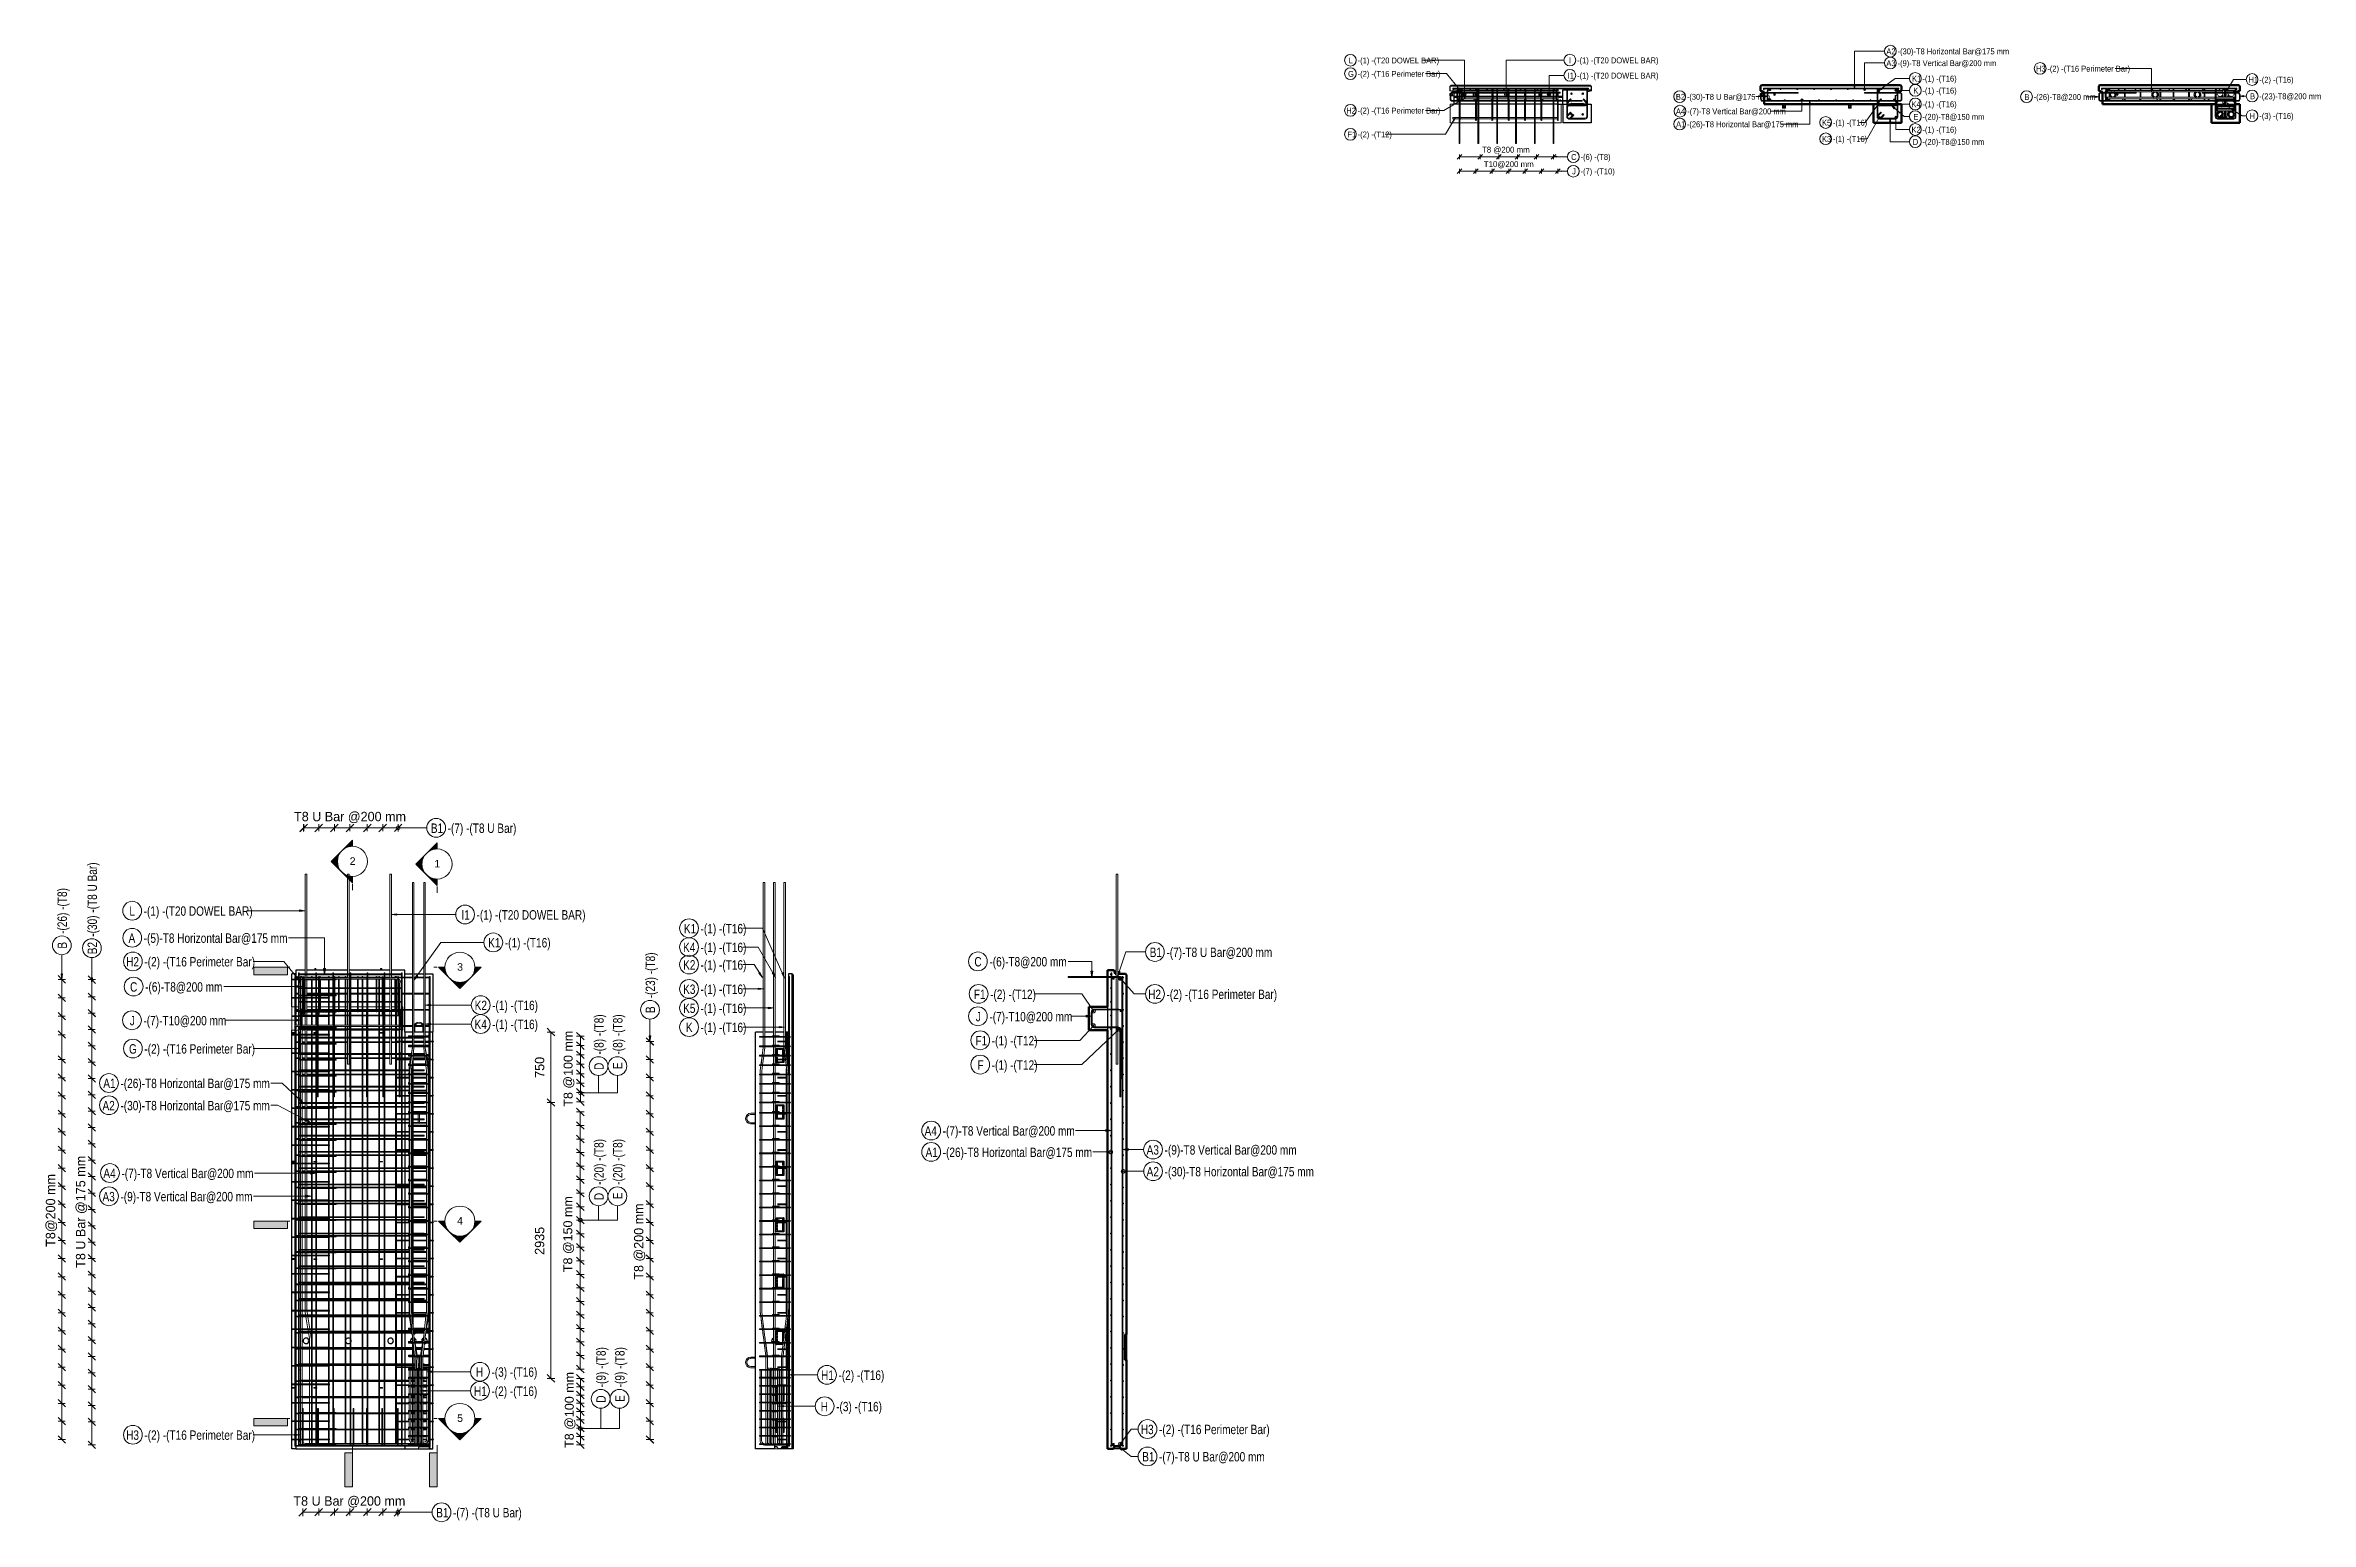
# Model space of a CAD drawing. Header units: millimetres. Extents: x -12508 to 11584, y -2169 to 13538.
import ezdxf

# ---------------------------------------------------------------- set-up
doc = ezdxf.new("R2010")
doc.units = ezdxf.units.MM
doc.linetypes.add('Dash', pattern=[6.36, 3.18, -3.18])
for name, color, linetype, lineweight in [('A-ANNO-DIMS', 211, 'Continuous', 9), ('A-ANNO-DIMS-25', 211, 'Continuous', 9), ('A-ANNO-DIMS-40', 211, 'Continuous', 9), ('A-DETL-MBND', 5, 'Continuous', 18), ('A-GENM', 13, 'Continuous', 18), ('A-WALL', 113, 'Continuous', 25), ('A-WALL-HDLN', 110, 'Dash', 25), ('G-ANNO-SYMB', 111, 'Continuous', 9), ('S-BEAM', 12, 'Continuous', 18), ('S-BEAM-HDLN', 1, 'Dash', 18), ('S-COLS', 52, 'Continuous', 18), ('S-COLS-HDLN', 52, 'Dash', 18), ('S-RBAR', 171, 'Continuous', 18), ('S-RBAR-IDEN', 171, 'Continuous', 9)]:
    doc.layers.add(name, color=color, linetype=linetype, lineweight=lineweight)
doc.styles.add('Arial', font='arial.ttf', dxfattribs={"height": 80})
doc.styles.add('Arial_1', font='arial.ttf', dxfattribs={"height": 95.25})
doc.styles.add('Nirmala UI Semilight', font='NirmalaS.ttf', dxfattribs={"width": 0.8, "height": 100})
doc.styles.add('Nirmala UI Semilight_1', font='NirmalaS.ttf', dxfattribs={"height": 100})
doc.styles.add('Nirmala UI Semilight_2', font='NirmalaS.ttf', dxfattribs={"width": 0.8, "height": 62.5})
doc.styles.add('Nirmala UI Semilight_3', font='NirmalaS.ttf', dxfattribs={"height": 62.5})
doc.dimstyles.new('Arrow_Filled_-_2_5_NI_UI', dxfattribs={"dimscale": 304.8, "dimtxt": 104.736395, "dimasz": 0.262467, "dimexe": 0.131234, "dimexo": 0.0625, "dimgap": 0.131234, "dimtad": 1, "dimdec": 4, "dimzin": 0, "dimdsep": 46, "dimtxsty": 'Nirmala UI Semilight_1', "dimblk1": 'OBLIQUE', "dimblk2": 'OBLIQUE', "dimsah": 1, "dimcen": 0.09, "dimazin": 0, "dimtfac": 1, "dimtdec": 4, "dimtix": 1, "dimtmove": 0, "dimatfit": 3, "dimfxl": 0.131234, "dimfxlon": 1, "dimtvp": 1, "dimtolj": 1, "dimtzin": 0, "dimarcsym": 2})
doc.dimstyles.new('Arrow_Filled_-_2_5_NI_UI_1', dxfattribs={"dimscale": 304.8, "dimtxt": 104.736395, "dimasz": 0.262467, "dimexe": 0.131234, "dimexo": 0.0625, "dimgap": 0.131234, "dimtad": 1, "dimdec": 4, "dimzin": 0, "dimdsep": 46, "dimtxsty": 'Nirmala UI Semilight', "dimblk1": 'OBLIQUE', "dimblk2": 'OBLIQUE', "dimsah": 1, "dimcen": 0.09, "dimazin": 0, "dimtfac": 1, "dimtdec": 4, "dimtix": 1, "dimtmove": 0, "dimatfit": 3, "dimfxl": 0.131234, "dimfxlon": 1, "dimtvp": 1, "dimtolj": 1, "dimtzin": 0, "dimarcsym": 2})
doc.dimstyles.new('Arrow_Filled_-_2_5_NI_UI_2', dxfattribs={"dimscale": 304.8, "dimtxt": 104.736395, "dimasz": 0.262467, "dimexe": 0.131234, "dimexo": 0.0625, "dimgap": 0.131234, "dimtad": 1, "dimdec": 4, "dimzin": 0, "dimdsep": 46, "dimtxsty": 'Arial_1', "dimblk1": 'OBLIQUE', "dimblk2": 'OBLIQUE', "dimsah": 1, "dimcen": 0.09, "dimazin": 0, "dimtfac": 1, "dimtdec": 4, "dimtix": 1, "dimtmove": 0, "dimatfit": 3, "dimfxl": 0.131234, "dimfxlon": 1, "dimtvp": 1, "dimtolj": 1, "dimtzin": 0, "dimarcsym": 2})
doc.dimstyles.new('Arrow_Filled_-_2_5_NI_UI_3', dxfattribs={"dimscale": 304.8, "dimtxt": 65.460247, "dimasz": 0.164042, "dimexe": 0.082021, "dimexo": 0.0625, "dimgap": 0.082021, "dimtad": 1, "dimdec": 4, "dimzin": 0, "dimdsep": 46, "dimtxsty": 'Nirmala UI Semilight_3', "dimblk1": 'OBLIQUE', "dimblk2": 'OBLIQUE', "dimsah": 1, "dimcen": 0.09, "dimazin": 0, "dimtfac": 1, "dimtdec": 4, "dimtix": 1, "dimtmove": 0, "dimatfit": 3, "dimfxl": 0.082021, "dimfxlon": 1, "dimtvp": 1, "dimtolj": 1, "dimtzin": 0, "dimarcsym": 2})

msp = doc.modelspace()

# ---------------------------------------------------------------- texts
at = {"layer": 'G-ANNO-SYMB', "char_height": 80, "width": 76.962, "attachment_point": 1, "style": 'Arial'}
for s, insert in [('2', (-9271.29533, 4899.03052)), ('1', (-8371.29533, 4870.82552)), ('3', (-8128.59489, 3772.46606)), ('4', (-8128.59489, 1072.46606)), ('5', (-8128.59489, -1027.53394))]:
    msp.add_mtext(s, dxfattribs=dict(at, insert=insert))
at = {"layer": 'S-RBAR-IDEN', "attachment_point": 1}
for s, insert, char_height, width, style in [('A2', (7071.14905, 13504.69099), 62.5, 99.40925, 'Nirmala UI Semilight_2'), ('-(30)-T8 Horizontal Bar@175 mm', (7190.51187, 13504.69099), 62.5, 1208.94475, 'Nirmala UI Semilight_2'), ('G', (1346.25071, 13265.36828), 62.5, 57.7215, 'Nirmala UI Semilight_2'), ('L', (1353.5564, 13407.99441), 62.5, 40.084375, 'Nirmala UI Semilight_2'), ('-(2) -(T16 Perimeter Bar)', (1448.41353, 13265.36828), 62.5, 873.839375, 'Nirmala UI Semilight_2'), ('-(1) -(T20 DOWEL BAR)', (1448.41922, 13407.99441), 62.5, 835.358375, 'Nirmala UI Semilight_2'), ('I', (3695.15859, 13409.2294), 62.5, 20.843875, 'Nirmala UI Semilight_2'), ('-(1) -(T20 DOWEL BAR)', (3782.12142, 13409.2294), 62.5, 835.358375, 'Nirmala UI Semilight_2'), ('A3', (7071.14908, 13379.16672), 62.5, 99.40925, 'Nirmala UI Semilight_2'), ('-(9)-T8 Vertical Bar@200 mm', (7190.5119, 13379.16672), 62.5, 1071.0545, 'Nirmala UI Semilight_2'), ('H3', (8662.07341, 13320.90885), 62.5, 104.219375, 'Nirmala UI Semilight_2'), ('-(2) -(T16 Perimeter Bar)', (8783.43623, 13320.90885), 62.5, 873.839375, 'Nirmala UI Semilight_2'), ('I1', (3681.95859, 13247.09453), 62.5, 52.911375, 'Nirmala UI Semilight_2'), ('-(1) -(T20 DOWEL BAR)', (3782.12142, 13247.09453), 62.5, 835.358375, 'Nirmala UI Semilight_2'), ('B2', (4832.78838, 13021.34786), 62.5, 92.99575, 'Nirmala UI Semilight_2'), ('-(30)-T8 U Bar@175 mm', (4949.4512, 13021.34786), 62.5, 886.666375, 'Nirmala UI Semilight_2'), ('K1', (7344.34908, 13215.11042), 62.5, 78.565375, 'Nirmala UI Semilight_2'), ('K', (7357.54908, 13087.57778), 62.5, 46.497875, 'Nirmala UI Semilight_2'), ('-(1) -(T16)', (7455.1119, 13215.11042), 62.5, 339.9155, 'Nirmala UI Semilight_2'), ('-(1) -(T16)', (7455.1119, 13087.57778), 62.5, 339.9155, 'Nirmala UI Semilight_2'), ('B', (8539.82726, 13019.38569), 62.5, 48.10125, 'Nirmala UI Semilight_2'), ('-(26)-T8@200 mm', (8637.99008, 13019.38569), 62.5, 676.62425, 'Nirmala UI Semilight_2'), ('H1', (10921.63753, 13202.96357), 62.5, 91.392375, 'Nirmala UI Semilight_2'), ('B', (10939.53628, 13027.17238), 62.5, 48.10125, 'Nirmala UI Semilight_2'), ('-(23)-T8@200 mm', (11037.69911, 13027.17238), 62.5, 676.62425, 'Nirmala UI Semilight_2'), ('-(2) -(T16)', (11037.70035, 13202.96357), 62.5, 352.7425, 'Nirmala UI Semilight_2'), ('H2', (1327.07245, 12874.97453), 62.5, 104.219375, 'Nirmala UI Semilight_2'), ('-(2) -(T16 Perimeter Bar)', (1448.43527, 12874.97453), 62.5, 873.839375, 'Nirmala UI Semilight_2'), ('A4', (4833.38466, 12866.54456), 62.5, 101.012625, 'Nirmala UI Semilight_2'), ('-(7)-T8 Vertical Bar@200 mm', (4953.44748, 12866.54456), 62.5, 1069.451125, 'Nirmala UI Semilight_2'), ('K4', (7338.44908, 12942.16718), 62.5, 92.99575, 'Nirmala UI Semilight_2'), ('E', (7358.94584, 12808.80723), 62.5, 43.291125, 'Nirmala UI Semilight_2'), ('-(20)-T8@150 mm', (7455.10866, 12808.80723), 62.5, 663.79725, 'Nirmala UI Semilight_2'), ('-(1) -(T16)', (7455.1119, 12942.16718), 62.5, 339.9155, 'Nirmala UI Semilight_2'), ('H', (10934.83756, 12817.34771), 62.5, 59.324875, 'Nirmala UI Semilight_2'), ('-(3) -(T16)', (11037.70038, 12817.34771), 62.5, 352.7425, 'Nirmala UI Semilight_2'), ('F1', (1340.27784, 12620.58337), 62.5, 72.151875, 'Nirmala UI Semilight_2'), ('-(2) -(T12)', (1448.44066, 12620.58337), 62.5, 352.7425, 'Nirmala UI Semilight_2'), ('A1', (4835.38469, 12729.69729), 62.5, 86.58225, 'Nirmala UI Semilight_2'), ('-(26)-T8 Horizontal Bar@175 mm', (4949.44751, 12729.69729), 62.5, 1208.94475, 'Nirmala UI Semilight_2'), ('K5', (6386.61031, 12746.3056), 62.5, 91.392375, 'Nirmala UI Semilight_2'), ('K3', (6386.61031, 12572.366), 62.5, 91.392375, 'Nirmala UI Semilight_2'), ('-(1) -(T16)', (6502.67313, 12746.3056), 62.5, 339.9155, 'Nirmala UI Semilight_2'), ('-(1) -(T16)', (6502.67313, 12572.366), 62.5, 339.9155, 'Nirmala UI Semilight_2'), ('K2', (7339.04908, 12671.9575), 62.5, 91.392375, 'Nirmala UI Semilight_2'), ('D', (7352.94579, 12541.57633), 62.5, 57.7215, 'Nirmala UI Semilight_2'), ('-(20)-T8@150 mm', (7455.10861, 12541.57633), 62.5, 663.79725, 'Nirmala UI Semilight_2'), ('-(1) -(T16)', (7455.1119, 12671.9575), 62.5, 339.9155, 'Nirmala UI Semilight_2'), ('C', (3718.65283, 12381.09065), 62.5, 52.911375, 'Nirmala UI Semilight_2'), ('-(6) -(T8)', (3818.81565, 12381.09065), 62.5, 320.675, 'Nirmala UI Semilight_2'), ('J', (3728.5463, 12227.62027), 62.5, 28.86075, 'Nirmala UI Semilight_2'), ('-(7) -(T10)', (3818.80912, 12227.62027), 62.5, 351.139125, 'Nirmala UI Semilight_2'), ('B1', (-8407.87605, 5258.99408), 100, 128.27, 'Nirmala UI Semilight'), ('-(7) -(T8 U Bar)', (-8229.69554, 5258.99408), 100, 869.6706, 'Nirmala UI Semilight'), ('L', (-11614.51639, 4377.27693), 100, 64.135, 'Nirmala UI Semilight'), ('-(1) -(T20 DOWEL BAR)', (-11462.73587, 4377.27693), 100, 1336.5734, 'Nirmala UI Semilight'), ('I1', (-8082.4238, 4336.89835), 100, 84.6582, 'Nirmala UI Semilight'), ('-(1) -(T20 DOWEL BAR)', (-7922.16329, 4336.89835), 100, 1336.5734, 'Nirmala UI Semilight'), ('K1', (-5716.91755, 4190.397), 100, 125.7046, 'Nirmala UI Semilight'), ('-(1) -(T16)', (-5539.69703, 4190.397), 100, 543.8648, 'Nirmala UI Semilight'), ('A', (-11623.29826, 4089.13966), 100, 87.2236, 'Nirmala UI Semilight'), ('-(5)-T8 Horizontal Bar@175 mm', (-11461.91774, 4089.13966), 100, 1862.4804, 'Nirmala UI Semilight'), ('K1', (-7799.18328, 4040.25225), 100, 125.7046, 'Nirmala UI Semilight'), ('-(1) -(T16)', (-7621.96277, 4040.25225), 100, 543.8648, 'Nirmala UI Semilight'), ('K4', (-5726.35755, 3990.397), 100, 148.7932, 'Nirmala UI Semilight'), ('-(1) -(T16)', (-5539.69703, 3990.397), 100, 543.8648, 'Nirmala UI Semilight'), ('B1', (-763.26742, 3938.27054), 100, 128.27, 'Nirmala UI Semilight'), ('-(7)-T8 U Bar@200 mm', (-585.08691, 3938.27054), 100, 1367.3582, 'Nirmala UI Semilight'), ('H2', (-11649.04455, 3837.94553), 100, 166.751, 'Nirmala UI Semilight'), ('-(2) -(T16 Perimeter Bar)', (-11454.86404, 3837.94553), 100, 1398.143, 'Nirmala UI Semilight'), ('K2', (-5725.39755, 3804.57659), 100, 146.2278, 'Nirmala UI Semilight'), ('-(1) -(T16)', (-5539.69703, 3804.57659), 100, 543.8648, 'Nirmala UI Semilight'), ('C', (-2627.93495, 3838.27054), 100, 84.6582, 'Nirmala UI Semilight'), ('-(6)-T8@200 mm', (-2467.67444, 3838.27054), 100, 1010.7676, 'Nirmala UI Semilight'), ('C', (-11607.22206, 3570.03995), 100, 84.6582, 'Nirmala UI Semilight'), ('-(6)-T8@200 mm', (-11446.96155, 3570.03995), 100, 1010.7676, 'Nirmala UI Semilight'), ('K2', (-7941.98684, 3373.34094), 100, 146.2278, 'Nirmala UI Semilight'), ('-(1) -(T16)', (-7756.28633, 3373.34094), 100, 543.8648, 'Nirmala UI Semilight'), ('K3', (-5725.39755, 3545.40331), 100, 146.2278, 'Nirmala UI Semilight'), ('-(1) -(T16)', (-5539.69703, 3545.40331), 100, 543.8648, 'Nirmala UI Semilight'), ('F1', (-2633.30936, 3491.61494), 100, 115.443, 'Nirmala UI Semilight'), ('-(2) -(T12)', (-2460.24885, 3491.61494), 100, 564.388, 'Nirmala UI Semilight'), ('H2', (-779.26742, 3491.61494), 100, 166.751, 'Nirmala UI Semilight'), ('-(2) -(T16 Perimeter Bar)', (-585.08691, 3491.61494), 100, 1398.143, 'Nirmala UI Semilight'), ('J', (-11609.44393, 3211.52963), 100, 46.1772, 'Nirmala UI Semilight'), ('-(7)-T10@200 mm', (-11465.02342, 3211.52963), 100, 1059.5102, 'Nirmala UI Semilight'), ('K4', (-7942.94684, 3171.62548), 100, 148.7932, 'Nirmala UI Semilight'), ('-(1) -(T16)', (-7756.28633, 3171.62548), 100, 543.8648, 'Nirmala UI Semilight'), ('K5', (-5725.39755, 3342.79793), 100, 146.2278, 'Nirmala UI Semilight'), ('K', (-5695.79755, 3139.06557), 100, 74.3966, 'Nirmala UI Semilight'), ('-(1) -(T16)', (-5539.69703, 3342.79793), 100, 543.8648, 'Nirmala UI Semilight'), ('-(1) -(T16)', (-5539.69703, 3139.06557), 100, 543.8648, 'Nirmala UI Semilight'), ('J', (-2612.09495, 3254.07113), 100, 46.1772, 'Nirmala UI Semilight'), ('-(7)-T10@200 mm', (-2467.67444, 3254.07113), 100, 1059.5102, 'Nirmala UI Semilight'), ('G', (-11618.32455, 2910.80792), 100, 92.3544, 'Nirmala UI Semilight'), ('-(2) -(T16 Perimeter Bar)', (-11454.86404, 2910.80792), 100, 1398.143, 'Nirmala UI Semilight'), ('F1', (-2616.34936, 2997.7264), 100, 115.443, 'Nirmala UI Semilight'), ('-(1) -(T12)', (-2443.28885, 2997.7264), 100, 543.8648, 'Nirmala UI Semilight'), ('F', (-2595.0694, 2739.33914), 100, 64.135, 'Nirmala UI Semilight'), ('-(1) -(T12)', (-2443.28888, 2739.33914), 100, 543.8648, 'Nirmala UI Semilight'), ('A1', (-11891.79639, 2544.04126), 100, 138.5316, 'Nirmala UI Semilight'), ('-(26)-T8 Horizontal Bar@175 mm', (-11709.29587, 2544.04126), 100, 1934.3116, 'Nirmala UI Semilight'), ('A2', (-11900.27639, 2307.40538), 100, 159.0548, 'Nirmala UI Semilight'), ('-(30)-T8 Horizontal Bar@175 mm', (-11709.29587, 2307.40538), 100, 1934.3116, 'Nirmala UI Semilight'), ('A4', (-3156.7834, 2038.28381), 100, 161.6202, 'Nirmala UI Semilight'), ('-(7)-T8 Vertical Bar@200 mm', (-2964.68288, 2038.28381), 100, 1711.1218, 'Nirmala UI Semilight'), ('A1', (-3147.18414, 1810.69988), 100, 138.5316, 'Nirmala UI Semilight'), ('-(26)-T8 Horizontal Bar@175 mm', (-2964.68362, 1810.69988), 100, 1934.3116, 'Nirmala UI Semilight'), ('A3', (-795.85721, 1835.79856), 100, 159.0548, 'Nirmala UI Semilight'), ('-(9)-T8 Vertical Bar@200 mm', (-604.8767, 1835.79856), 100, 1713.6872, 'Nirmala UI Semilight'), ('A4', (-11890.93333, 1586.18407), 100, 161.6202, 'Nirmala UI Semilight'), ('-(7)-T8 Vertical Bar@200 mm', (-11698.83282, 1586.18407), 100, 1711.1218, 'Nirmala UI Semilight'), ('A2', (-795.85721, 1604.86439), 100, 159.0548, 'Nirmala UI Semilight'), ('-(30)-T8 Horizontal Bar@175 mm', (-604.8767, 1604.86439), 100, 1934.3116, 'Nirmala UI Semilight'), ('A3', (-11900.27639, 1339.05569), 100, 159.0548, 'Nirmala UI Semilight'), ('-(9)-T8 Vertical Bar@200 mm', (-11709.29587, 1339.05569), 100, 1713.6872, 'Nirmala UI Semilight'), ('H', (-7928.19531, -527.57642), 100, 94.9198, 'Nirmala UI Semilight'), ('-(3) -(T16)', (-7763.6148, -527.57642), 100, 564.388, 'Nirmala UI Semilight'), ('H1', (-4258.44531, -560.59036), 100, 146.2278, 'Nirmala UI Semilight'), ('-(2) -(T16)', (-4072.7448, -560.59036), 100, 564.388, 'Nirmala UI Semilight'), ('H1', (-7949.31531, -730.89277), 100, 146.2278, 'Nirmala UI Semilight'), ('-(2) -(T16)', (-7763.6148, -730.89277), 100, 564.388, 'Nirmala UI Semilight'), ('H', (-4262.32531, -894.91665), 100, 94.9198, 'Nirmala UI Semilight'), ('-(3) -(T16)', (-4097.7448, -894.91665), 100, 564.388, 'Nirmala UI Semilight'), ('H3', (-11649.04455, -1198.14591), 100, 166.751, 'Nirmala UI Semilight'), ('-(2) -(T16 Perimeter Bar)', (-11454.86404, -1198.14591), 100, 1398.143, 'Nirmala UI Semilight'), ('H3', (-858.42647, -1137.90689), 100, 166.751, 'Nirmala UI Semilight'), ('-(2) -(T16 Perimeter Bar)', (-664.24596, -1137.90689), 100, 1398.143, 'Nirmala UI Semilight'), ('B1', (-842.42816, -1428.46064), 100, 128.27, 'Nirmala UI Semilight'), ('-(7)-T8 U Bar@200 mm', (-664.24764, -1428.46064), 100, 1367.3582, 'Nirmala UI Semilight'), ('B1', (-8350.83883, -2023.35186), 100, 128.27, 'Nirmala UI Semilight'), ('-(7) -(T8 U Bar)', (-8172.65832, -2023.35186), 100, 869.6706, 'Nirmala UI Semilight')]:
    msp.add_mtext(s, dxfattribs=dict(at, insert=insert, char_height=char_height, width=width, style=style))
at = {"layer": 'S-RBAR-IDEN', "char_height": 100, "attachment_point": 1, "rotation": 90, "style": 'Nirmala UI Semilight'}
for s, insert, width in [('-(30) -(T8 U Bar)', (-12059.00557, 4054.35919), 944.0672), ('-(26) -(T8)', (-12378.78926, 4084.80183), 584.9112), ('B', (-12378.78926, 3927.74131), 76.962), ('B2', (-12059.00557, 3867.69867), 148.7932), ('-(23) -(T8)', (-6123.69064, 3399.53547), 584.9112), ('-(8) -(T8)', (-6670.30576, 2800.44227), 513.08), ('-(8) -(T8)', (-6470.30576, 2800.44227), 513.08), ('B', (-6123.69064, 3242.47496), 76.962), ('D', (-6670.30576, 2636.98175), 92.3544), ('E', (-6470.30576, 2646.58175), 69.2658), ('-(20) -(T8)', (-6670.30576, 1415.18514), 584.9112), ('-(20) -(T8)', (-6470.30576, 1415.18514), 584.9112), ('D', (-6670.30576, 1251.72462), 92.3544), ('E', (-6470.30576, 1261.32462), 69.2658), ('-(9) -(T8)', (-6647.88119, -739.80256), 513.08), ('-(9) -(T8)', (-6447.88119, -739.80256), 513.08), ('D', (-6647.88119, -903.26307), 92.3544), ('E', (-6447.88119, -893.66307), 69.2658)]:
    msp.add_mtext(s, dxfattribs=dict(at, insert=insert, width=width))

# ---------------------------------------------------------------- blocks, each defined once
blk = doc.blocks.new('RR spread anchor face based - RR-SA-1_4-160-1726851-Elevation Front 1')
at = {"layer": 'A-GENM'}
for p, q in [((-9651, 628), (-9648, 628)), ((-9651, 622), (-9651, 628)), ((-9648, 622), (-9651, 622)), ((-9648, 628), (-9633, 628)), ((-9648, 622), (-9648, 628)), ((-9633, 622), (-9648, 622)), ((-9625, 628), (-9623, 628)), ((-9623, 622), (-9625, 622)), ((-9623, 628), (-9621, 628)), ((-9623, 622), (-9623, 628)), ((-9621, 622), (-9623, 622)), ((-9621, 628), (-9621, 622))]:
    blk.add_line(p, q, dxfattribs=at)
blk = doc.blocks.new('RR spread anchor face based - RR-SA-1_4-160-V1-Elevation Front 1')
at = {"layer": 'A-GENM'}
for p, q in [((-9651, 3034), (-9648, 3034)), ((-9651, 3028), (-9651, 3034)), ((-9648, 3028), (-9651, 3028)), ((-9648, 3034), (-9633, 3034)), ((-9648, 3028), (-9648, 3034)), ((-9633, 3028), (-9648, 3028)), ((-9625, 3034), (-9623, 3034)), ((-9623, 3028), (-9625, 3028)), ((-9623, 3034), (-9621, 3034)), ((-9623, 3028), (-9623, 3034)), ((-9621, 3028), (-9623, 3028)), ((-9621, 3034), (-9621, 3028))]:
    blk.add_line(p, q, dxfattribs=at)
blk = doc.blocks.new('RR spread anchor face based - RR-SA-4_0-180-1726831-Elevation Front 1')
at = {"layer": 'A-GENM'}
for p, q in [((-9642, 3712), (-9642, 3717)), ((-9642, 3717), (-9630, 3717)), ((-9642, 3700), (-9642, 3712)), ((-9630, 3712), (-9642, 3712)), ((-9630, 3717), (-9630, 3712)), ((-9630, 3712), (-9630, 3700))]:
    blk.add_line(p, q, dxfattribs=at)
blk = doc.blocks.new('RR spread anchor face based - RR-SA-2_5-250-2997505-Elevation Front 1')
at = {"layer": 'A-GENM'}
for p, q in [((-9888, 630), (-9883, 630)), ((-9888, 620), (-9888, 630)), ((-9883, 620), (-9888, 620)), ((-9883, 630), (-9856, 630)), ((-9883, 630), (-9883, 620)), ((-9856, 620), (-9883, 620)), ((-9848, 630), (-9846, 630)), ((-9846, 620), (-9848, 620))]:
    blk.add_line(p, q, dxfattribs=at)
blk = doc.blocks.new('RR spread anchor face based - RR-SA-1_4-160-V2-Elevation Front 1')
at = {"layer": 'A-GENM'}
for p, q in [((-8951, 628), (-8948, 628)), ((-8951, 622), (-8951, 628)), ((-8948, 622), (-8951, 622)), ((-8948, 628), (-8923, 628)), ((-8948, 622), (-8948, 628)), ((-8923, 622), (-8948, 622)), ((-8923, 628), (-8921, 628)), ((-8923, 622), (-8923, 628)), ((-8921, 622), (-8923, 622)), ((-8921, 628), (-8921, 622))]:
    blk.add_line(p, q, dxfattribs=at)
blk = doc.blocks.new('RR spread anchor face based - RR-SA-2_5-250-V3-Elevation Front 1')
at = {"layer": 'A-GENM'}
for p, q in [((-9888, 3036), (-9883, 3036)), ((-9888, 3026), (-9888, 3036)), ((-9883, 3026), (-9888, 3026)), ((-9883, 3036), (-9856, 3036)), ((-9883, 3036), (-9883, 3026)), ((-9856, 3026), (-9883, 3026)), ((-9848, 3036), (-9846, 3036)), ((-9846, 3026), (-9848, 3026))]:
    blk.add_line(p, q, dxfattribs=at)
blk = doc.blocks.new('12_7Ø_ Lifting Insert_COLUMN - 12_9Ø Lifting insert-1653057-Elevation Front 1')
at = {"layer": 'A-GENM'}
for p, q in [((-8579, 3090), (-8577, 3101)), ((-8579, 3040), (-8579, 3090)), ((-8492, 3090), (-8492, 3040))]:
    blk.add_line(p, q, dxfattribs=at)
at = {"layer": 'A-GENM', "flags": 128}
for points in [[(-8484, 3112), (-8495, 3129), (-8513, 3141), (-8533, 3146), (-8555, 3143), (-8573, 3132), (-8586, 3115), (-8588, 3110)], [(-8575, 3109), (-8564, 3123), (-8547, 3132), (-8528, 3133), (-8511, 3126), (-8498, 3112), (-8497, 3109)], [(-8494, 3101), (-8492, 3094), (-8492, 3090)]]:
    blk.add_lwpolyline(points, dxfattribs=at)
blk = doc.blocks.new('12_7Ø_ Lifting Insert_COLUMN - 12_9Ø Lifting insert-V4-Elevation Front 1')
at = {"layer": 'A-GENM'}
for p, q in [((-8538, 2175), (-8538, 2175)), ((-8533, 2164), (-8533, 2164)), ((-8533, 2064), (-8533, 2064))]:
    blk.add_line(p, q, dxfattribs=at)
at = {"layer": 'A-GENM', "flags": 128}
for points in [[(-8540, 2174), (-8539, 2175), (-8533, 2175), (-8532, 2174)], [(-8542, 2166), (-8542, 2154), (-8542, 2137), (-8542, 2117), (-8542, 2116)], [(-8542, 2108), (-8542, 2097), (-8542, 2082), (-8542, 2078)], [(-8529, 2116), (-8529, 2122), (-8529, 2142), (-8529, 2158), (-8529, 2166)], [(-8529, 2078), (-8529, 2085), (-8529, 2103), (-8529, 2108)]]:
    blk.add_lwpolyline(points, dxfattribs=at)
blk = doc.blocks.new('12_7Ø_ Lifting Insert_COLUMN - 12_9Ø Lifting insert-V5-Elevation Front 1')
at = {"layer": 'A-GENM'}
for p, q in [((-8538, -419), (-8538, -419)), ((-8533, -431), (-8533, -431)), ((-8542, -497), (-8542, -498)), ((-8538, -519), (-8538, -519)), ((-8533, -531), (-8533, -531)), ((-8529, -498), (-8529, -497))]:
    blk.add_line(p, q, dxfattribs=at)
at = {"layer": 'A-GENM', "flags": 128}
for points in [[(-8542, -425), (-8539, -420), (-8533, -419), (-8529, -424), (-8529, -425)], [(-8542, -425), (-8542, -429), (-8542, -441), (-8542, -458), (-8542, -478), (-8542, -489)], [(-8529, -489), (-8529, -472), (-8529, -453), (-8529, -437), (-8529, -427), (-8529, -425)], [(-8542, -506), (-8542, -513), (-8542, -521)], [(-8529, -521), (-8529, -509), (-8529, -506)]]:
    blk.add_lwpolyline(points, dxfattribs=at)
blk = doc.blocks.new('12_7Ø_ Lifting Insert_COLUMN - 12_9Ø Lifting insert-1653057-Elevation Right 1')
at = {"layer": 'A-GENM'}
for p, q in [((12714, 2176), (12664, 2176)), ((12664, 2163), (12714, 2163)), ((12714, 2076), (12664, 2076)), ((12664, 2063), (12714, 2063))]:
    blk.add_line(p, q, dxfattribs=at)
at = {"layer": 'A-GENM', "flags": 128}
for points in [[(12664, 2176), (12643, 2172), (12625, 2160), (12612, 2143), (12607, 2122), (12611, 2101), (12622, 2082), (12639, 2069), (12659, 2064), (12664, 2063)], [(12664, 2076), (12645, 2080), (12630, 2092), (12622, 2108), (12621, 2127), (12628, 2145), (12642, 2157), (12660, 2163), (12664, 2163)]]:
    blk.add_lwpolyline(points, dxfattribs=at)
blk = doc.blocks.new('12_7Ø_ Lifting Insert_COLUMN - 12_9Ø Lifting insert-V6-Elevation Right 1')
at = {"layer": 'A-GENM'}
for p, q in [((12714, -419), (12664, -419)), ((12664, -431), (12714, -431)), ((12714, -519), (12664, -519)), ((12664, -531), (12714, -531))]:
    blk.add_line(p, q, dxfattribs=at)
at = {"layer": 'A-GENM', "flags": 128}
for points in [[(12664, -419), (12643, -423), (12625, -434), (12612, -452), (12607, -473), (12611, -494), (12622, -513), (12639, -526), (12659, -531), (12664, -531)], [(12664, -519), (12645, -515), (12630, -503), (12622, -487), (12621, -468), (12628, -450), (12642, -437), (12660, -432), (12664, -431)]]:
    blk.add_lwpolyline(points, dxfattribs=at)
blk = doc.blocks.new('RR spread anchor face based - RR-SA-4_0-180-1726831-Elevation Top 1')
at = {"layer": 'A-GENM'}
for p, q in [((-9642, 12996), (-9642, 13029)), ((-9630, 13029), (-9630, 12996)), ((-9642, 12994), (-9642, 12996)), ((-9642, 12996), (-9630, 12996)), ((-9630, 12994), (-9642, 12994)), ((-9630, 12996), (-9630, 12994))]:
    blk.add_line(p, q, dxfattribs=at)
blk = doc.blocks.new('RR spread anchor face based - RR-SA-4_0-180-V7-Elevation Top 1')
at = {"layer": 'A-GENM'}
for p, q in [((-8942, 12996), (-8942, 13029)), ((-8930, 13029), (-8930, 12996)), ((-8942, 12994), (-8942, 12996)), ((-8942, 12996), (-8930, 12996)), ((-8930, 12994), (-8942, 12994)), ((-8930, 12996), (-8930, 12994))]:
    blk.add_line(p, q, dxfattribs=at)
blk = doc.blocks.new('RR spread anchor face based - RR-SA-2_5-250-2997505-Elevation Top 1')
at = {"layer": 'A-GENM'}
for p, q in [((-9883, 13029), (-9888, 13026)), ((-9888, 13026), (-9888, 13001)), ((-9880, 13029), (-9883, 13029)), ((-9873, 13021), (-9867, 13021)), ((-9846, 13029), (-9867, 13029)), ((-9888, 13001), (-9886, 13000)), ((-9878, 12999), (-9846, 12999)), ((-9867, 13007), (-9873, 13007))]:
    blk.add_line(p, q, dxfattribs=at)
for centre, start, end in [((-9873, 13014), 90.0013, 120.0013), ((-9867, 13014), 270.0013, 90.0013), ((-9873, 13014), 225.0013, 270.0013)]:
    blk.add_arc(centre, 7, start, end, dxfattribs=at)
blk = doc.blocks.new('12_7Ø_ Lifting Insert_COLUMN - 12_9Ø Lifting insert-1653057-Elevation Top 1')
at = {"layer": 'A-GENM'}
for p, q in [((-8588, 12908), (-8588, 12908)), ((-8583, 12919), (-8583, 12919)), ((-8488, 12908), (-8488, 12908)), ((-8483, 12919), (-8483, 12919))]:
    blk.add_line(p, q, dxfattribs=at)
at = {"layer": 'A-GENM', "flags": 128}
for points in [[(-8586, 12907), (-8590, 12909), (-8592, 12914), (-8590, 12918), (-8586, 12920)], [(-8486, 12920), (-8488, 12920), (-8493, 12920), (-8502, 12920), (-8514, 12920), (-8527, 12920), (-8541, 12920), (-8555, 12920), (-8567, 12920), (-8577, 12920), (-8583, 12920), (-8586, 12920), (-8586, 12920)], [(-8586, 12907), (-8584, 12907), (-8578, 12907), (-8569, 12907), (-8557, 12907), (-8544, 12907), (-8530, 12907), (-8516, 12907), (-8504, 12907), (-8495, 12907), (-8488, 12907), (-8486, 12907), (-8486, 12907)]]:
    blk.add_lwpolyline(points, dxfattribs=at)
blk = doc.blocks.new('RR spread anchor face based - RR-SA-1_4-160-1726851-Elevation Top 2')
at = {"layer": 'A-GENM'}
for p, q in [((-9651, 12914), (-9651, 12874)), ((-9651, 12874), (-9648, 12869)), ((-9648, 12869), (-9623, 12869)), ((-9643, 12884), (-9643, 12890)), ((-9629, 12890), (-9629, 12884)), ((-9623, 12869), (-9621, 12874)), ((-9621, 12874), (-9621, 12914))]:
    blk.add_line(p, q, dxfattribs=at)
for centre, start, end in [((-9636, 12890), 0.0013, 180.0013), ((-9636, 12884), 180.0013, 0.0013)]:
    blk.add_arc(centre, 7, start, end, dxfattribs=at)
blk = doc.blocks.new('RR spread anchor face based - RR-SA-2_5-250-2997505-Elevation Top 2')
at = {"layer": 'A-GENM'}
for p, q in [((-9883, 13029), (-9888, 13026)), ((-9888, 13026), (-9888, 13001)), ((-9880, 13029), (-9883, 13029)), ((-9873, 13021), (-9867, 13021)), ((-9846, 13029), (-9867, 13029)), ((-9888, 13001), (-9886, 13000)), ((-9878, 12999), (-9846, 12999)), ((-9867, 13007), (-9873, 13007))]:
    blk.add_line(p, q, dxfattribs=at)
for centre, start, end in [((-9873, 13014), 90.0013, 120.0013), ((-9867, 13014), 270.0013, 90.0013), ((-9873, 13014), 225.0013, 270.0013)]:
    blk.add_arc(centre, 7, start, end, dxfattribs=at)
blk = doc.blocks.new('Detail View - M_Section Tail - Filled Horizontal-14034-Elevation Front 1')
at = {"layer": 'G-ANNO-SYMB'}
blk.add_hatch(color=256, dxfattribs=at).paths.add_polyline_path([(-9931, 3649), (-9931, 3729), (-10291, 3729), (-10291, 3649)])
for p, q in [((-10291, 3649), (-10291, 3729)), ((-10291, 3729), (-9931, 3729)), ((-9931, 3649), (-10291, 3649)), ((-9931, 3729), (-9931, 3649))]:
    blk.add_line(p, q, dxfattribs=at)
blk = doc.blocks.new('Detail View - M_Section Head - Filled SHOP DWG-1002450-Elevation Front 1')
at = {"layer": 'G-ANNO-SYMB'}
h = blk.add_hatch(color=256, dxfattribs=at)
edge = h.paths.add_edge_path()
edge.add_line((-8326, 3729), (-8259, 3729))
edge.add_arc((-8099, 3729), 160, 180, 225)
edge.add_line((-8212, 3616), (-8326, 3729))
h = blk.add_hatch(color=256, dxfattribs=at)
edge = h.paths.add_edge_path()
edge.add_line((-8099, 3503), (-8212, 3616))
edge.add_arc((-8099, 3729), 160, 225, 270)
edge.add_line((-8099, 3569), (-8099, 3503))
h = blk.add_hatch(color=256, dxfattribs=at)
edge = h.paths.add_edge_path()
edge.add_line((-8099, 3503), (-8099, 3569))
edge.add_arc((-8099, 3729), 160, 270, 315)
edge.add_line((-7986, 3616), (-8099, 3503))
h = blk.add_hatch(color=256, dxfattribs=at)
edge = h.paths.add_edge_path()
edge.add_line((-7873, 3729), (-7986, 3616))
edge.add_arc((-8099, 3729), 160, 315, 360)
edge.add_line((-7939, 3729), (-7873, 3729))
for p, q in [((-8099, 3503), (-8326, 3729)), ((-8259, 3729), (-8326, 3729)), ((-8326, 3729), (-8212, 3616)), ((-8259, 3729), (-8326, 3729)), ((-8212, 3616), (-8099, 3503)), ((-8099, 3503), (-7873, 3729)), ((-8099, 3503), (-7986, 3616)), ((-7986, 3616), (-7873, 3729)), ((-7939, 3729), (-7873, 3729)), ((-7873, 3729), (-7939, 3729)), ((-8099, 3569), (-8099, 3503)), ((-8099, 3503), (-8099, 3569))]:
    blk.add_line(p, q, dxfattribs=at)
for start, end in [(360, 180), (180, 360), (180, 225), (225, 270), (270, 315), (315, 0)]:
    blk.add_arc((-8099, 3729), 160, start, end, dxfattribs=at)
blk = doc.blocks.new('M_Rebar Tag_rfa MARK - ARROW-794226-Elevation Front 1')
at = {"layer": 'S-RBAR-IDEN'}
blk.add_circle((-7744, 3994), 100, dxfattribs=at)
blk = doc.blocks.new('M_Rebar Tag_rfa Dimension - ARROW-793927-Elevation Front 1')
at = {"layer": 'S-RBAR-IDEN'}
blk.add_circle((-11584, 4043), 100, dxfattribs=at)
blk = doc.blocks.new('DIMBLOCK1-Elevation Front 1')
at = {"layer": 'A-ANNO-DIMS-40'}
for p, q in [((-9761, 5213), (-9801, 5173)), ((-9761, 5213), (-9721, 5253)), ((-9761, 5213), (-9761, 5253)), ((-9761, 5213), (-8756, 5213)), ((-9761, 5213), (-9761, 5173)), ((-8756, 5213), (-8796, 5173)), ((-8756, 5213), (-8716, 5253)), ((-8756, 5213), (-8756, 5253)), ((-8756, 5213), (-8756, 5173))]:
    blk.add_line(p, q, dxfattribs=at)
at = {"layer": 'A-ANNO-DIMS-40', "color": 0, "insert": (-9863, 5383), "char_height": 100, "width": 1451.08, "attachment_point": 1, "rotation": 0.0006, "line_spacing_factor": 1.142579, "style": 'Nirmala UI Semilight_1'}
blk.add_mtext('T8 U Bar @200 mm', dxfattribs=at)
blk = doc.blocks.new('_Oblique')
at = {"color": 0, "linetype": 'ByBlock', "lineweight": -2}
blk.add_line((-0.5, -0.5), (0.5, 0.5), dxfattribs=at)
blk = doc.blocks.new('M_Rebar Tag_rfa MARK - DOT 1 MM-794228-Elevation Front 1')
at = {"layer": 'S-RBAR-IDEN'}
blk.add_circle((-8352, 5213), 100, dxfattribs=at)
blk = doc.blocks.new('DIMBLOCK2-Elevation Front 1')
at = {"layer": 'A-ANNO-DIMS-40'}
for p, q in [((-9771, -2069), (-9811, -2109)), ((-9771, -2069), (-9731, -2029)), ((-9771, -2069), (-9771, -2029)), ((-8759, -2069), (-9771, -2069)), ((-9771, -2069), (-9771, -2109)), ((-8759, -2069), (-8799, -2109)), ((-8759, -2069), (-8719, -2029)), ((-8759, -2069), (-8759, -2029)), ((-8759, -2069), (-8759, -2109))]:
    blk.add_line(p, q, dxfattribs=at)
at = {"layer": 'A-ANNO-DIMS-40', "color": 0, "insert": (-9870, -1899), "char_height": 100, "width": 1451.08, "attachment_point": 1, "rotation": 0.0006, "line_spacing_factor": 1.142579, "style": 'Nirmala UI Semilight_1'}
blk.add_mtext('T8 U Bar @200 mm', dxfattribs=at)
blk = doc.blocks.new('DIMBLOCK3-Elevation Front 1')
at = {"layer": 'A-ANNO-DIMS-40'}
for p, q in [((-6818, 2398), (-6858, 2438)), ((-6818, 2398), (-6858, 2398)), ((-6818, 2299), (-6858, 2339)), ((-6818, 2299), (-6858, 2299)), ((-6818, 2299), (-6818, 2398)), ((-6818, 2398), (-6778, 2358)), ((-6818, 2398), (-6778, 2398)), ((-6818, 2299), (-6778, 2259)), ((-6818, 2299), (-6778, 2299))]:
    blk.add_line(p, q, dxfattribs=at)
blk = doc.blocks.new('DIMBLOCK4-Elevation Front 1')
at = {"layer": 'A-ANNO-DIMS-40'}
for p, q in [((-6818, 2498), (-6858, 2538)), ((-6818, 2498), (-6858, 2498)), ((-6818, 2398), (-6858, 2438)), ((-6818, 2398), (-6818, 2498)), ((-6818, 2498), (-6778, 2458)), ((-6818, 2498), (-6778, 2498)), ((-6818, 2398), (-6858, 2398)), ((-6818, 2398), (-6778, 2358)), ((-6818, 2398), (-6778, 2398))]:
    blk.add_line(p, q, dxfattribs=at)
blk = doc.blocks.new('DIMBLOCK5-Elevation Front 1')
at = {"layer": 'A-ANNO-DIMS-40'}
for p, q in [((-6818, 2597), (-6858, 2637)), ((-6818, 2597), (-6858, 2597)), ((-6818, 2498), (-6858, 2538)), ((-6818, 2498), (-6858, 2498)), ((-6818, 2498), (-6818, 2597)), ((-6818, 2597), (-6778, 2557)), ((-6818, 2597), (-6778, 2597)), ((-6818, 2498), (-6778, 2458)), ((-6818, 2498), (-6778, 2498))]:
    blk.add_line(p, q, dxfattribs=at)
blk = doc.blocks.new('DIMBLOCK6-Elevation Front 1')
at = {"layer": 'A-ANNO-DIMS-40'}
for p, q in [((-6818, 2697), (-6858, 2737)), ((-6818, 2697), (-6858, 2697)), ((-6818, 2597), (-6818, 2697)), ((-6818, 2697), (-6778, 2657)), ((-6818, 2697), (-6778, 2697)), ((-6818, 2597), (-6858, 2637)), ((-6818, 2597), (-6858, 2597)), ((-6818, 2597), (-6778, 2557)), ((-6818, 2597), (-6778, 2597))]:
    blk.add_line(p, q, dxfattribs=at)
blk = doc.blocks.new('DIMBLOCK7-Elevation Front 1')
at = {"layer": 'A-ANNO-DIMS-40'}
for p, q in [((-6818, 2797), (-6858, 2837)), ((-6818, 2797), (-6858, 2797)), ((-6818, 2697), (-6858, 2737)), ((-6818, 2697), (-6858, 2697)), ((-6818, 2697), (-6818, 2797)), ((-6818, 2797), (-6778, 2757)), ((-6818, 2797), (-6778, 2797)), ((-6818, 2697), (-6778, 2657)), ((-6818, 2697), (-6778, 2697))]:
    blk.add_line(p, q, dxfattribs=at)
blk = doc.blocks.new('DIMBLOCK8-Elevation Front 1')
at = {"layer": 'A-ANNO-DIMS-40'}
for p, q in [((-6818, 2896), (-6858, 2936)), ((-6818, 2896), (-6858, 2896)), ((-6818, 2797), (-6818, 2896)), ((-6818, 2896), (-6778, 2856)), ((-6818, 2896), (-6778, 2896)), ((-6818, 2797), (-6858, 2837)), ((-6818, 2797), (-6858, 2797)), ((-6818, 2797), (-6778, 2757)), ((-6818, 2797), (-6778, 2797))]:
    blk.add_line(p, q, dxfattribs=at)
blk = doc.blocks.new('DIMBLOCK9-Elevation Front 1')
at = {"layer": 'A-ANNO-DIMS-40'}
for p, q in [((-6818, 2996), (-6858, 3036)), ((-6818, 2996), (-6858, 2996)), ((-6818, 2896), (-6858, 2936)), ((-6818, 2896), (-6858, 2896)), ((-6818, 2896), (-6818, 2996)), ((-6818, 2996), (-6778, 2956)), ((-6818, 2996), (-6778, 2996)), ((-6818, 2896), (-6778, 2856)), ((-6818, 2896), (-6778, 2896))]:
    blk.add_line(p, q, dxfattribs=at)
blk = doc.blocks.new('DIMBLOCK10-Elevation Front 1')
at = {"layer": 'A-ANNO-DIMS-40'}
for p, q in [((-6818, 2996), (-6858, 3036)), ((-6818, 2996), (-6858, 2996)), ((-6818, 2896), (-6858, 2936)), ((-6818, 2896), (-6858, 2896)), ((-6818, 2299), (-6818, 2996)), ((-6818, 2896), (-6818, 2996)), ((-6818, 2996), (-6778, 2956)), ((-6818, 2996), (-6778, 2996)), ((-6818, 2797), (-6818, 2896)), ((-6818, 2896), (-6778, 2856)), ((-6818, 2896), (-6778, 2896)), ((-6818, 2797), (-6858, 2837)), ((-6818, 2797), (-6858, 2797)), ((-6818, 2697), (-6858, 2737)), ((-6818, 2697), (-6858, 2697)), ((-6818, 2697), (-6818, 2797)), ((-6818, 2797), (-6778, 2757)), ((-6818, 2797), (-6778, 2797)), ((-6818, 2597), (-6818, 2697)), ((-6818, 2697), (-6778, 2657)), ((-6818, 2697), (-6778, 2697)), ((-6818, 2597), (-6858, 2637)), ((-6818, 2597), (-6858, 2597)), ((-6818, 2498), (-6858, 2538)), ((-6818, 2498), (-6858, 2498)), ((-6818, 2398), (-6858, 2438)), ((-6818, 2498), (-6818, 2597)), ((-6818, 2597), (-6778, 2557)), ((-6818, 2597), (-6778, 2597)), ((-6818, 2398), (-6818, 2498)), ((-6818, 2498), (-6778, 2458)), ((-6818, 2498), (-6778, 2498)), ((-6818, 2398), (-6858, 2398)), ((-6818, 2299), (-6858, 2339)), ((-6818, 2299), (-6858, 2299)), ((-6818, 2299), (-6818, 2398)), ((-6818, 2398), (-6778, 2358)), ((-6818, 2398), (-6778, 2398)), ((-6818, 2299), (-6778, 2259)), ((-6818, 2299), (-6778, 2299))]:
    blk.add_line(p, q, dxfattribs=at)
blk = doc.blocks.new('_None')
blk = doc.blocks.new('DIMBLOCK11-Elevation Front 1')
at = {"layer": 'A-ANNO-DIMS-40'}
for p, q in [((-6819, -401), (-6859, -361)), ((-6819, -401), (-6859, -401)), ((-6819, -545), (-6819, -401)), ((-6819, -401), (-6779, -441)), ((-6819, -401), (-6779, -401)), ((-6819, -545), (-6859, -505)), ((-6819, -545), (-6859, -545)), ((-6819, -545), (-6779, -585)), ((-6819, -545), (-6779, -545))]:
    blk.add_line(p, q, dxfattribs=at)
blk = doc.blocks.new('DIMBLOCK12-Elevation Front 1')
at = {"layer": 'A-ANNO-DIMS-40'}
for p, q in [((-6819, -257), (-6859, -217)), ((-6819, -257), (-6859, -257)), ((-6819, -401), (-6859, -361)), ((-6819, -401), (-6859, -401)), ((-6819, -401), (-6819, -257)), ((-6819, -257), (-6779, -297)), ((-6819, -257), (-6779, -257)), ((-6819, -401), (-6779, -441)), ((-6819, -401), (-6779, -401))]:
    blk.add_line(p, q, dxfattribs=at)
blk = doc.blocks.new('DIMBLOCK13-Elevation Front 1')
at = {"layer": 'A-ANNO-DIMS-40'}
for p, q in [((-6819, -113), (-6859, -73)), ((-6819, -113), (-6859, -113)), ((-6819, -257), (-6859, -217)), ((-6819, -257), (-6819, -113)), ((-6819, -113), (-6779, -153)), ((-6819, -113), (-6779, -113)), ((-6819, -257), (-6859, -257)), ((-6819, -257), (-6779, -297)), ((-6819, -257), (-6779, -257))]:
    blk.add_line(p, q, dxfattribs=at)
blk = doc.blocks.new('DIMBLOCK14-Elevation Front 1')
at = {"layer": 'A-ANNO-DIMS-40'}
for p, q in [((-6819, 31), (-6859, 71)), ((-6819, 31), (-6859, 31)), ((-6819, -113), (-6819, 31)), ((-6819, 31), (-6779, -9)), ((-6819, 31), (-6779, 31)), ((-6819, -113), (-6859, -73)), ((-6819, -113), (-6859, -113)), ((-6819, -113), (-6779, -153)), ((-6819, -113), (-6779, -113))]:
    blk.add_line(p, q, dxfattribs=at)
blk = doc.blocks.new('DIMBLOCK15-Elevation Front 1')
at = {"layer": 'A-ANNO-DIMS-40'}
for p, q in [((-6819, 175), (-6859, 215)), ((-6819, 175), (-6859, 175)), ((-6819, 31), (-6859, 71)), ((-6819, 31), (-6859, 31)), ((-6819, 31), (-6819, 175)), ((-6819, 175), (-6779, 135)), ((-6819, 175), (-6779, 175)), ((-6819, 31), (-6779, -9)), ((-6819, 31), (-6779, 31))]:
    blk.add_line(p, q, dxfattribs=at)
blk = doc.blocks.new('DIMBLOCK16-Elevation Front 1')
at = {"layer": 'A-ANNO-DIMS-40'}
for p, q in [((-6819, 319), (-6859, 359)), ((-6819, 319), (-6859, 319)), ((-6819, 175), (-6819, 319)), ((-6819, 319), (-6779, 279)), ((-6819, 319), (-6779, 319)), ((-6819, 175), (-6859, 215)), ((-6819, 175), (-6859, 175)), ((-6819, 175), (-6779, 135)), ((-6819, 175), (-6779, 175))]:
    blk.add_line(p, q, dxfattribs=at)
blk = doc.blocks.new('DIMBLOCK17-Elevation Front 1')
at = {"layer": 'A-ANNO-DIMS-40'}
for p, q in [((-6819, 462), (-6859, 502)), ((-6819, 462), (-6859, 462)), ((-6819, 319), (-6859, 359)), ((-6819, 319), (-6859, 319)), ((-6819, 319), (-6819, 462)), ((-6819, 462), (-6779, 422)), ((-6819, 462), (-6779, 462)), ((-6819, 319), (-6779, 279)), ((-6819, 319), (-6779, 319))]:
    blk.add_line(p, q, dxfattribs=at)
blk = doc.blocks.new('DIMBLOCK18-Elevation Front 1')
at = {"layer": 'A-ANNO-DIMS-40'}
for p, q in [((-6819, 606), (-6859, 646)), ((-6819, 606), (-6859, 606)), ((-6819, 462), (-6859, 502)), ((-6819, 462), (-6819, 606)), ((-6819, 606), (-6779, 566)), ((-6819, 606), (-6779, 606)), ((-6819, 462), (-6859, 462)), ((-6819, 462), (-6779, 422)), ((-6819, 462), (-6779, 462))]:
    blk.add_line(p, q, dxfattribs=at)
blk = doc.blocks.new('DIMBLOCK19-Elevation Front 1')
at = {"layer": 'A-ANNO-DIMS-40'}
for p, q in [((-6819, 750), (-6859, 790)), ((-6819, 750), (-6859, 750)), ((-6819, 606), (-6819, 750)), ((-6819, 750), (-6779, 710)), ((-6819, 750), (-6779, 750)), ((-6819, 606), (-6859, 646)), ((-6819, 606), (-6859, 606)), ((-6819, 606), (-6779, 566)), ((-6819, 606), (-6779, 606))]:
    blk.add_line(p, q, dxfattribs=at)
blk = doc.blocks.new('DIMBLOCK20-Elevation Front 1')
at = {"layer": 'A-ANNO-DIMS-40'}
for p, q in [((-6819, 894), (-6859, 934)), ((-6819, 894), (-6859, 894)), ((-6819, 750), (-6859, 790)), ((-6819, 750), (-6859, 750)), ((-6819, 750), (-6819, 894)), ((-6819, 894), (-6779, 854)), ((-6819, 894), (-6779, 894)), ((-6819, 750), (-6779, 710)), ((-6819, 750), (-6779, 750))]:
    blk.add_line(p, q, dxfattribs=at)
blk = doc.blocks.new('DIMBLOCK21-Elevation Front 1')
at = {"layer": 'A-ANNO-DIMS-40'}
for p, q in [((-6819, 1038), (-6859, 1078)), ((-6819, 1038), (-6859, 1038)), ((-6819, 894), (-6819, 1038)), ((-6819, 1038), (-6779, 998)), ((-6819, 1038), (-6779, 1038)), ((-6819, 894), (-6859, 934)), ((-6819, 894), (-6859, 894)), ((-6819, 894), (-6779, 854)), ((-6819, 894), (-6779, 894))]:
    blk.add_line(p, q, dxfattribs=at)
blk = doc.blocks.new('DIMBLOCK22-Elevation Front 1')
at = {"layer": 'A-ANNO-DIMS-40'}
for p, q in [((-6819, 1182), (-6859, 1222)), ((-6819, 1182), (-6859, 1182)), ((-6819, 1038), (-6859, 1078)), ((-6819, 1038), (-6859, 1038)), ((-6819, 1038), (-6819, 1182)), ((-6819, 1182), (-6779, 1142)), ((-6819, 1182), (-6779, 1182)), ((-6819, 1038), (-6779, 998)), ((-6819, 1038), (-6779, 1038))]:
    blk.add_line(p, q, dxfattribs=at)
blk = doc.blocks.new('DIMBLOCK23-Elevation Front 1')
at = {"layer": 'A-ANNO-DIMS-40'}
for p, q in [((-6819, 1326), (-6859, 1366)), ((-6819, 1326), (-6859, 1326)), ((-6819, 1182), (-6859, 1222)), ((-6819, 1182), (-6819, 1326)), ((-6819, 1326), (-6779, 1286)), ((-6819, 1326), (-6779, 1326)), ((-6819, 1182), (-6859, 1182)), ((-6819, 1182), (-6779, 1142)), ((-6819, 1182), (-6779, 1182))]:
    blk.add_line(p, q, dxfattribs=at)
blk = doc.blocks.new('DIMBLOCK24-Elevation Front 1')
at = {"layer": 'A-ANNO-DIMS-40'}
for p, q in [((-6819, 1470), (-6859, 1510)), ((-6819, 1470), (-6859, 1470)), ((-6819, 1326), (-6819, 1470)), ((-6819, 1470), (-6779, 1430)), ((-6819, 1470), (-6779, 1470)), ((-6819, 1326), (-6859, 1366)), ((-6819, 1326), (-6859, 1326)), ((-6819, 1326), (-6779, 1286)), ((-6819, 1326), (-6779, 1326))]:
    blk.add_line(p, q, dxfattribs=at)
blk = doc.blocks.new('DIMBLOCK25-Elevation Front 1')
at = {"layer": 'A-ANNO-DIMS-40'}
for p, q in [((-6819, 1614), (-6859, 1654)), ((-6819, 1614), (-6859, 1614)), ((-6819, 1470), (-6859, 1510)), ((-6819, 1470), (-6859, 1470)), ((-6819, 1470), (-6819, 1614)), ((-6819, 1614), (-6779, 1574)), ((-6819, 1614), (-6779, 1614)), ((-6819, 1470), (-6779, 1430)), ((-6819, 1470), (-6779, 1470))]:
    blk.add_line(p, q, dxfattribs=at)
blk = doc.blocks.new('DIMBLOCK26-Elevation Front 1')
at = {"layer": 'A-ANNO-DIMS-40'}
for p, q in [((-6819, 1758), (-6859, 1798)), ((-6819, 1758), (-6859, 1758)), ((-6819, 1614), (-6819, 1758)), ((-6819, 1758), (-6779, 1718)), ((-6819, 1758), (-6779, 1758)), ((-6819, 1614), (-6859, 1654)), ((-6819, 1614), (-6859, 1614)), ((-6819, 1614), (-6779, 1574)), ((-6819, 1614), (-6779, 1614))]:
    blk.add_line(p, q, dxfattribs=at)
blk = doc.blocks.new('DIMBLOCK27-Elevation Front 1')
at = {"layer": 'A-ANNO-DIMS-40'}
for p, q in [((-6819, 1902), (-6859, 1942)), ((-6819, 1902), (-6859, 1902)), ((-6819, 1758), (-6859, 1798)), ((-6819, 1758), (-6859, 1758)), ((-6819, 1758), (-6819, 1902)), ((-6819, 1902), (-6779, 1862)), ((-6819, 1902), (-6779, 1902)), ((-6819, 1758), (-6779, 1718)), ((-6819, 1758), (-6779, 1758))]:
    blk.add_line(p, q, dxfattribs=at)
blk = doc.blocks.new('DIMBLOCK28-Elevation Front 1')
at = {"layer": 'A-ANNO-DIMS-40'}
for p, q in [((-6819, 2046), (-6859, 2086)), ((-6819, 2046), (-6859, 2046)), ((-6819, 1902), (-6859, 1942)), ((-6819, 1902), (-6819, 2046)), ((-6819, 2046), (-6779, 2006)), ((-6819, 2046), (-6779, 2046)), ((-6819, 1902), (-6859, 1902)), ((-6819, 1902), (-6779, 1862)), ((-6819, 1902), (-6779, 1902))]:
    blk.add_line(p, q, dxfattribs=at)
blk = doc.blocks.new('DIMBLOCK29-Elevation Front 1')
at = {"layer": 'A-ANNO-DIMS-40'}
for p, q in [((-6819, 2190), (-6859, 2230)), ((-6819, 2190), (-6859, 2190)), ((-6819, 2046), (-6819, 2190)), ((-6819, 2190), (-6779, 2150)), ((-6819, 2190), (-6779, 2190)), ((-6819, 2046), (-6859, 2086)), ((-6819, 2046), (-6859, 2046)), ((-6819, 2046), (-6779, 2006)), ((-6819, 2046), (-6779, 2046))]:
    blk.add_line(p, q, dxfattribs=at)
blk = doc.blocks.new('DIMBLOCK30-Elevation Front 1')
at = {"layer": 'A-ANNO-DIMS-40'}
for p, q in [((-6819, 2190), (-6859, 2230)), ((-6819, 2190), (-6859, 2190)), ((-6819, -545), (-6819, 2190)), ((-6819, 2046), (-6819, 2190)), ((-6819, 2190), (-6779, 2150)), ((-6819, 2190), (-6779, 2190)), ((-6819, 2046), (-6859, 2086)), ((-6819, 2046), (-6859, 2046)), ((-6819, 1902), (-6859, 1942)), ((-6819, 1902), (-6819, 2046)), ((-6819, 2046), (-6779, 2006)), ((-6819, 2046), (-6779, 2046)), ((-6819, 1902), (-6859, 1902)), ((-6819, 1758), (-6859, 1798)), ((-6819, 1758), (-6859, 1758)), ((-6819, 1758), (-6819, 1902)), ((-6819, 1902), (-6779, 1862)), ((-6819, 1902), (-6779, 1902)), ((-6819, 1614), (-6819, 1758)), ((-6819, 1758), (-6779, 1718)), ((-6819, 1758), (-6779, 1758)), ((-6819, 1614), (-6859, 1654)), ((-6819, 1614), (-6859, 1614)), ((-6819, 1470), (-6859, 1510)), ((-6819, 1470), (-6859, 1470)), ((-6819, 1470), (-6819, 1614)), ((-6819, 1614), (-6779, 1574)), ((-6819, 1614), (-6779, 1614)), ((-6819, 1326), (-6819, 1470)), ((-6819, 1470), (-6779, 1430)), ((-6819, 1470), (-6779, 1470)), ((-6819, 1326), (-6859, 1366)), ((-6819, 1326), (-6859, 1326)), ((-6819, 1182), (-6859, 1222)), ((-6819, 1182), (-6819, 1326)), ((-6819, 1326), (-6779, 1286)), ((-6819, 1326), (-6779, 1326)), ((-6819, 1182), (-6859, 1182)), ((-6819, 1038), (-6859, 1078)), ((-6819, 1038), (-6859, 1038)), ((-6819, 1038), (-6819, 1182)), ((-6819, 1182), (-6779, 1142)), ((-6819, 1182), (-6779, 1182)), ((-6819, 894), (-6819, 1038)), ((-6819, 1038), (-6779, 998)), ((-6819, 1038), (-6779, 1038)), ((-6819, 894), (-6859, 934)), ((-6819, 894), (-6859, 894)), ((-6819, 750), (-6859, 790)), ((-6819, 750), (-6859, 750)), ((-6819, 750), (-6819, 894)), ((-6819, 894), (-6779, 854)), ((-6819, 894), (-6779, 894)), ((-6819, 606), (-6819, 750)), ((-6819, 750), (-6779, 710)), ((-6819, 750), (-6779, 750)), ((-6819, 606), (-6859, 646)), ((-6819, 606), (-6859, 606)), ((-6819, 462), (-6859, 502)), ((-6819, 462), (-6819, 606)), ((-6819, 606), (-6779, 566)), ((-6819, 606), (-6779, 606)), ((-6819, 462), (-6859, 462)), ((-6819, 319), (-6859, 359)), ((-6819, 319), (-6859, 319)), ((-6819, 319), (-6819, 462)), ((-6819, 462), (-6779, 422)), ((-6819, 462), (-6779, 462)), ((-6819, 175), (-6819, 319)), ((-6819, 319), (-6779, 279)), ((-6819, 319), (-6779, 319)), ((-6819, 175), (-6859, 215)), ((-6819, 175), (-6859, 175)), ((-6819, 31), (-6859, 71)), ((-6819, 31), (-6859, 31)), ((-6819, 31), (-6819, 175)), ((-6819, 175), (-6779, 135)), ((-6819, 175), (-6779, 175)), ((-6819, -113), (-6819, 31)), ((-6819, 31), (-6779, -9)), ((-6819, 31), (-6779, 31)), ((-6819, -113), (-6859, -73)), ((-6819, -113), (-6859, -113)), ((-6819, -257), (-6859, -217)), ((-6819, -257), (-6819, -113)), ((-6819, -113), (-6779, -153)), ((-6819, -113), (-6779, -113)), ((-6819, -257), (-6859, -257)), ((-6819, -401), (-6859, -361)), ((-6819, -401), (-6859, -401)), ((-6819, -401), (-6819, -257)), ((-6819, -257), (-6779, -297)), ((-6819, -257), (-6779, -257)), ((-6819, -545), (-6819, -401)), ((-6819, -401), (-6779, -441)), ((-6819, -401), (-6779, -401)), ((-6819, -545), (-6859, -505)), ((-6819, -545), (-6859, -545)), ((-6819, -545), (-6779, -585)), ((-6819, -545), (-6779, -545))]:
    blk.add_line(p, q, dxfattribs=at)
blk = doc.blocks.new('DIMBLOCK31-Elevation Front 1')
at = {"layer": 'A-ANNO-DIMS-40'}
for p, q in [((-6818, -1263), (-6858, -1223)), ((-6818, -1263), (-6858, -1263)), ((-6818, -1351), (-6858, -1311)), ((-6818, -1351), (-6858, -1351)), ((-6818, -1351), (-6818, -1263)), ((-6818, -1263), (-6778, -1303)), ((-6818, -1263), (-6778, -1263)), ((-6818, -1351), (-6778, -1391)), ((-6818, -1351), (-6778, -1351))]:
    blk.add_line(p, q, dxfattribs=at)
blk = doc.blocks.new('DIMBLOCK32-Elevation Front 1')
at = {"layer": 'A-ANNO-DIMS-40'}
for p, q in [((-6818, -1175), (-6858, -1135)), ((-6818, -1175), (-6858, -1175)), ((-6818, -1263), (-6818, -1175)), ((-6818, -1175), (-6778, -1215)), ((-6818, -1175), (-6778, -1175)), ((-6818, -1263), (-6858, -1223)), ((-6818, -1263), (-6858, -1263)), ((-6818, -1263), (-6778, -1303)), ((-6818, -1263), (-6778, -1263))]:
    blk.add_line(p, q, dxfattribs=at)
blk = doc.blocks.new('DIMBLOCK33-Elevation Front 1')
at = {"layer": 'A-ANNO-DIMS-40'}
for p, q in [((-6818, -1086), (-6858, -1046)), ((-6818, -1086), (-6858, -1086)), ((-6818, -1175), (-6858, -1135)), ((-6818, -1175), (-6858, -1175)), ((-6818, -1175), (-6818, -1086)), ((-6818, -1086), (-6778, -1126)), ((-6818, -1086), (-6778, -1086)), ((-6818, -1175), (-6778, -1215)), ((-6818, -1175), (-6778, -1175))]:
    blk.add_line(p, q, dxfattribs=at)
blk = doc.blocks.new('DIMBLOCK34-Elevation Front 1')
at = {"layer": 'A-ANNO-DIMS-40'}
for p, q in [((-6818, -998), (-6858, -958)), ((-6818, -998), (-6858, -998)), ((-6818, -1086), (-6858, -1046)), ((-6818, -1086), (-6858, -1086)), ((-6818, -1086), (-6818, -998)), ((-6818, -998), (-6778, -1038)), ((-6818, -998), (-6778, -998)), ((-6818, -1086), (-6778, -1126)), ((-6818, -1086), (-6778, -1086))]:
    blk.add_line(p, q, dxfattribs=at)
blk = doc.blocks.new('DIMBLOCK35-Elevation Front 1')
at = {"layer": 'A-ANNO-DIMS-40'}
for p, q in [((-6818, -910), (-6858, -870)), ((-6818, -910), (-6858, -910)), ((-6818, -998), (-6858, -958)), ((-6818, -998), (-6818, -910)), ((-6818, -910), (-6778, -950)), ((-6818, -910), (-6778, -910)), ((-6818, -998), (-6858, -998)), ((-6818, -998), (-6778, -1038)), ((-6818, -998), (-6778, -998))]:
    blk.add_line(p, q, dxfattribs=at)
blk = doc.blocks.new('DIMBLOCK36-Elevation Front 1')
at = {"layer": 'A-ANNO-DIMS-40'}
for p, q in [((-6818, -822), (-6858, -782)), ((-6818, -822), (-6858, -822)), ((-6818, -910), (-6858, -870)), ((-6818, -910), (-6858, -910)), ((-6818, -910), (-6818, -822)), ((-6818, -822), (-6778, -862)), ((-6818, -822), (-6778, -822)), ((-6818, -910), (-6778, -950)), ((-6818, -910), (-6778, -910))]:
    blk.add_line(p, q, dxfattribs=at)
blk = doc.blocks.new('DIMBLOCK37-Elevation Front 1')
at = {"layer": 'A-ANNO-DIMS-40'}
for p, q in [((-6818, -733), (-6858, -693)), ((-6818, -733), (-6858, -733)), ((-6818, -822), (-6858, -782)), ((-6818, -822), (-6858, -822)), ((-6818, -822), (-6818, -733)), ((-6818, -733), (-6778, -773)), ((-6818, -733), (-6778, -733)), ((-6818, -822), (-6778, -862)), ((-6818, -822), (-6778, -822))]:
    blk.add_line(p, q, dxfattribs=at)
blk = doc.blocks.new('DIMBLOCK38-Elevation Front 1')
at = {"layer": 'A-ANNO-DIMS-40'}
for p, q in [((-6818, -645), (-6858, -605)), ((-6818, -645), (-6858, -645)), ((-6818, -733), (-6858, -693)), ((-6818, -733), (-6818, -645)), ((-6818, -645), (-6778, -685)), ((-6818, -645), (-6778, -645)), ((-6818, -733), (-6858, -733)), ((-6818, -733), (-6778, -773)), ((-6818, -733), (-6778, -733))]:
    blk.add_line(p, q, dxfattribs=at)
blk = doc.blocks.new('DIMBLOCK39-Elevation Front 1')
at = {"layer": 'A-ANNO-DIMS-40'}
for p, q in [((-6818, -645), (-6858, -605)), ((-6818, -645), (-6858, -645)), ((-6818, -733), (-6858, -693)), ((-6818, -1351), (-6818, -645)), ((-6818, -733), (-6818, -645)), ((-6818, -645), (-6778, -685)), ((-6818, -645), (-6778, -645)), ((-6818, -733), (-6858, -733)), ((-6818, -822), (-6858, -782)), ((-6818, -822), (-6858, -822)), ((-6818, -910), (-6858, -870)), ((-6818, -910), (-6858, -910)), ((-6818, -998), (-6858, -958)), ((-6818, -822), (-6818, -733)), ((-6818, -733), (-6778, -773)), ((-6818, -733), (-6778, -733)), ((-6818, -910), (-6818, -822)), ((-6818, -822), (-6778, -862)), ((-6818, -822), (-6778, -822)), ((-6818, -998), (-6818, -910)), ((-6818, -910), (-6778, -950)), ((-6818, -910), (-6778, -910)), ((-6818, -998), (-6858, -998)), ((-6818, -1086), (-6858, -1046)), ((-6818, -1086), (-6858, -1086)), ((-6818, -1175), (-6858, -1135)), ((-6818, -1175), (-6858, -1175)), ((-6818, -1086), (-6818, -998)), ((-6818, -998), (-6778, -1038)), ((-6818, -998), (-6778, -998)), ((-6818, -1175), (-6818, -1086)), ((-6818, -1086), (-6778, -1126)), ((-6818, -1086), (-6778, -1086)), ((-6818, -1263), (-6818, -1175)), ((-6818, -1175), (-6778, -1215)), ((-6818, -1175), (-6778, -1175)), ((-6818, -1263), (-6858, -1223)), ((-6818, -1263), (-6858, -1263)), ((-6818, -1351), (-6858, -1311)), ((-6818, -1351), (-6858, -1351)), ((-6818, -1351), (-6818, -1263)), ((-6818, -1263), (-6778, -1303)), ((-6818, -1263), (-6778, -1263)), ((-6818, -1351), (-6778, -1391)), ((-6818, -1351), (-6778, -1351))]:
    blk.add_line(p, q, dxfattribs=at)
blk = doc.blocks.new('DIMBLOCK40-Elevation Front 1')
at = {"layer": 'A-ANNO-DIMS-40'}
for p, q in [((-7131, 2290), (-7171, 2330)), ((-7131, 2290), (-7171, 2290)), ((-7131, -645), (-7131, 2290)), ((-7131, 2290), (-7091, 2250)), ((-7131, 2290), (-7091, 2290)), ((-7131, -645), (-7171, -605)), ((-7131, -645), (-7171, -645)), ((-7131, -645), (-7091, -685)), ((-7131, -645), (-7091, -645))]:
    blk.add_line(p, q, dxfattribs=at)
at = {"layer": 'A-ANNO-DIMS-40', "color": 0, "insert": (-7302, 670), "char_height": 100, "width": 365.63, "attachment_point": 1, "rotation": 90, "line_spacing_factor": 1.142579, "style": 'Nirmala UI Semilight_1'}
blk.add_mtext('2935', dxfattribs=at)
blk = doc.blocks.new('DIMBLOCK41-Elevation Front 1')
at = {"layer": 'A-ANNO-DIMS-40'}
for p, q in [((-7131, 3040), (-7171, 3080)), ((-7131, 3040), (-7171, 3040)), ((-7131, 2290), (-7131, 3040)), ((-7131, 3040), (-7091, 3000)), ((-7131, 3040), (-7091, 3040)), ((-7131, 2290), (-7171, 2330)), ((-7131, 2290), (-7171, 2290)), ((-7131, 2290), (-7091, 2250)), ((-7131, 2290), (-7091, 2290))]:
    blk.add_line(p, q, dxfattribs=at)
at = {"layer": 'A-ANNO-DIMS-40', "color": 0, "insert": (-7302, 2553), "char_height": 100, "width": 269.65, "attachment_point": 1, "rotation": 90, "line_spacing_factor": 1.142579, "style": 'Nirmala UI Semilight_1'}
blk.add_mtext('750', dxfattribs=at)
blk = doc.blocks.new('DIMBLOCK42-Elevation Front 1')
at = {"layer": 'A-ANNO-DIMS-40'}
for p, q in [((-6077, 2940), (-6117, 2980)), ((-6077, 2940), (-6117, 2940)), ((-6077, -1295), (-6077, 2940)), ((-6077, 2940), (-6037, 2900)), ((-6077, 2940), (-6037, 2940)), ((-6077, -1295), (-6117, -1255)), ((-6077, -1295), (-6117, -1295)), ((-6077, -1295), (-6037, -1335)), ((-6077, -1295), (-6037, -1295))]:
    blk.add_line(p, q, dxfattribs=at)
at = {"layer": 'A-ANNO-DIMS-40', "color": 0, "insert": (-6248, 405), "char_height": 100, "width": 1000.9, "attachment_point": 1, "rotation": 90, "line_spacing_factor": 1.142579, "style": 'Nirmala UI Semilight_1'}
blk.add_mtext('T8 @200 mm', dxfattribs=at)
blk = doc.blocks.new('DIMBLOCK43-Elevation Front 1')
at = {"layer": 'A-ANNO-DIMS-40'}
for p, q in [((-12013, 3598), (-12053, 3638)), ((-12013, 3598), (-12053, 3598)), ((-12013, -1352), (-12013, 3598)), ((-12013, 3598), (-11973, 3558)), ((-12013, 3598), (-11973, 3598)), ((-12013, -1352), (-12053, -1312)), ((-12013, -1352), (-12053, -1352)), ((-12013, -1352), (-11973, -1392)), ((-12013, -1352), (-11973, -1352))]:
    blk.add_line(p, q, dxfattribs=at)
at = {"layer": 'A-ANNO-DIMS-40', "color": 0, "insert": (-12183, 532), "char_height": 100, "width": 1419.08, "attachment_point": 1, "rotation": 90, "line_spacing_factor": 1.142579, "style": 'Nirmala UI Semilight_1'}
blk.add_mtext('T8 U Bar @175 mm', dxfattribs=at)
blk = doc.blocks.new('DIMBLOCK44-Elevation Front 1')
at = {"layer": 'A-ANNO-DIMS-40'}
for p, q in [((-12333, 3600), (-12373, 3640)), ((-12333, 3600), (-12373, 3600)), ((-12333, -1295), (-12333, 3600)), ((-12333, 3600), (-12293, 3560)), ((-12333, 3600), (-12293, 3600)), ((-12333, -1295), (-12373, -1255)), ((-12333, -1295), (-12373, -1295)), ((-12333, -1295), (-12293, -1335)), ((-12333, -1295), (-12293, -1295))]:
    blk.add_line(p, q, dxfattribs=at)
at = {"layer": 'A-ANNO-DIMS-40', "color": 0, "insert": (-12503, 755), "char_height": 100, "width": 952.91, "attachment_point": 1, "rotation": 90, "line_spacing_factor": 1.142579, "style": 'Nirmala UI Semilight_1'}
blk.add_mtext('T8@200 mm', dxfattribs=at)
blk = doc.blocks.new('M_Rebar Tag_rfa MARK - ARROW-794226-Elevation Right 1')
at = {"layer": 'S-RBAR-IDEN'}
blk.add_circle((12006, 3944), 100, dxfattribs=at)
blk = doc.blocks.new('M_Rebar Tag_rfa Dimension - ARROW-793927-Elevation Right 2')
at = {"layer": 'S-RBAR-IDEN'}
blk.add_circle((11535, 3792), 100, dxfattribs=at)
blk = doc.blocks.new('M_Rebar Tag_rfa MARK - DOT 1 MM-794228-Elevation Right 2')
at = {"layer": 'S-RBAR-IDEN'}
blk.add_circle((13418, 3446), 100, dxfattribs=at)
blk = doc.blocks.new('M_Rebar Tag_rfa Dimension - DOT-793929-Elevation Right 2')
at = {"layer": 'S-RBAR-IDEN'}
blk.add_circle((13398, 1559), 100, dxfattribs=at)
blk = doc.blocks.new('M_Rebar Tag_rfa MARK - DOT 1_5-794230-Elevation Top 1')
at = {"layer": 'S-RBAR-IDEN'}
blk.add_circle((-10946, 13237), 62.5, dxfattribs=at)
blk = doc.blocks.new('M_Rebar Tag_rfa MARK - ARROW-794226-Elevation Top 1')
at = {"layer": 'S-RBAR-IDEN'}
blk.add_circle((-10946, 12846), 62.5, dxfattribs=at)
blk = doc.blocks.new('DIMBLOCK45-Elevation Top 1')
at = {"layer": 'A-ANNO-DIMS-25'}
for p, q in [((2532, 12352), (2507, 12327)), ((2532, 12352), (2557, 12377)), ((2532, 12352), (2532, 12377)), ((3532, 12352), (2532, 12352)), ((2532, 12352), (2532, 12327)), ((3532, 12352), (3507, 12327)), ((3532, 12352), (3557, 12377)), ((3532, 12352), (3532, 12377)), ((3532, 12352), (3532, 12327))]:
    blk.add_line(p, q, dxfattribs=at)
at = {"layer": 'A-ANNO-DIMS-25', "color": 0, "insert": (2771, 12459), "char_height": 62.5, "width": 625.56, "attachment_point": 1, "rotation": 0.0007, "line_spacing_factor": 1.142579, "style": 'Nirmala UI Semilight_3'}
blk.add_mtext('T8 @200 mm', dxfattribs=at)
blk = doc.blocks.new('DIMBLOCK46-Elevation Top 1')
at = {"layer": 'A-ANNO-DIMS-25'}
for p, q in [((2532, 12199), (2507, 12174)), ((2532, 12199), (2557, 12224)), ((2532, 12199), (2532, 12224)), ((3577, 12199), (2532, 12199)), ((2532, 12199), (2532, 12174)), ((3577, 12199), (3552, 12174)), ((3577, 12199), (3602, 12224)), ((3577, 12199), (3577, 12224)), ((3577, 12199), (3577, 12174))]:
    blk.add_line(p, q, dxfattribs=at)
at = {"layer": 'A-ANNO-DIMS-25', "color": 0, "insert": (2790, 12305), "char_height": 62.5, "width": 635.56, "attachment_point": 1, "rotation": 0.0007, "line_spacing_factor": 1.142579, "style": 'Nirmala UI Semilight_3'}
blk.add_mtext('T10@200 mm', dxfattribs=at)
blk = doc.blocks.new('M_Rebar Tag_rfa MARK - DOT 1 MM-794228-Elevation Top 2')
at = {"layer": 'S-RBAR-IDEN'}
blk.add_circle((-8240, 13186), 62.5, dxfattribs=at)
blk = doc.blocks.new('M_Rebar Tag_rfa Dimension - ARROW-793927-Elevation Top 2')
at = {"layer": 'S-RBAR-IDEN'}
blk.add_circle((-8240, 12780), 62.5, dxfattribs=at)
blk = doc.blocks.new('M_Rebar Tag_rfa Dimension - DOT 1 MM-793933-Elevation Top 2')
at = {"layer": 'S-RBAR-IDEN'}
blk.add_circle((-8505, 13350), 62.5, dxfattribs=at)
blk = doc.blocks.new('M_Rebar Tag_rfa MARK - ARROW-794226-Elevation Top 3')
at = {"layer": 'S-RBAR-IDEN'}
blk.add_circle((-8254, 13174), 62.5, dxfattribs=at)
blk = doc.blocks.new('M_Rebar Tag_rfa Dimension - ARROW-793927-Elevation Top 3')
at = {"layer": 'S-RBAR-IDEN'}
blk.add_circle((-10653, 12991), 62.5, dxfattribs=at)

# ---------------------------------------------------------------- dimensions: what is measured, and where the dimension line sits
at = {"layer": 'A-ANNO-DIMS'}
for base, p1, p2, angle, text, dimstyle, override, picture, middle in [((2532.15571, 12352.16353), (3532.1141, 12377.1751), (2532.15542, 12377.16353), 0.00066301, 'T8 @200 mm', 'Arrow_Filled_-_2_5_NI_UI_3', {"dimpost": '<>', "dimfxl": 999.958673}, 'DIMBLOCK45-Elevation Top 1', (3032.13434, 12413.03926)), ((2532.16687, 12198.64997), (3577.16081, 12223.66206), (2532.16658, 12223.64997), 0.00066301, 'T10@200 mm', 'Arrow_Filled_-_2_5_NI_UI_3', {"dimpost": '<>', "dimfxl": 1044.99423}, 'DIMBLOCK46-Elevation Top 1', (3054.66328, 12259.7003)), ((-8755.67622, 5212.91174), (-9760.63447, 5172.90124), (-8755.6758, 5172.91174), 0.000598648, 'T8 U Bar @200 mm', 'Arrow_Filled_-_2_5_NI_UI', {"dimpost": '<>', "dimfxl": 1004.958673}, 'DIMBLOCK1-Elevation Front 1', (-9258.15657, 5310.29841)), ((-12332.69906, 3599.80312), (-12292.64791, -1295.19646), (-12292.69906, 3599.80354), 270.000598648, 'T8@200 mm', 'Arrow_Filled_-_2_5_NI_UI', {"dimpost": '<>', "dimfxl": 4895}, 'DIMBLOCK44-Elevation Front 1', (-12235.28157, 1152.30414)), ((-12012.69895, 3598.48102), (-11972.64722, -1352.08029), (-11972.69895, 3598.48144), 270.000598648, 'T8 U Bar @175 mm', 'Arrow_Filled_-_2_5_NI_UI', {"dimpost": '<>', "dimfxl": 4950.561725}, 'DIMBLOCK43-Elevation Front 1', (-11915.00223, 1123.20118)), ((-6818.29184, 2995.861), (-6858.2908, 2896.25001), (-6858.29184, 2995.86059), 270.000598648, ' ', 'Arrow_Filled_-_2_5_NI_UI_1', {"dimpost": '<>', "dimfxl": 99.610572}, 'DIMBLOCK9-Elevation Front 1', (-6818.29132, 2946.05572)), ((-6818.29184, 2995.861), (-6858.28456, 2298.58658), (-6858.29184, 2995.86059), 270.000598648, '697', 'Arrow_Filled_-_2_5_NI_UI_1', {"dimpost": '<>', "dimblk1": 'None', "dimblk2": 'None', "dimsah": 1, "dimfxl": 697.274006}, 'DIMBLOCK10-Elevation Front 1', (-6726.57969, 2647.22496)), ((-6818.2908, 2896.25043), (-6858.28976, 2796.63944), (-6858.2908, 2896.25001), 270.000598648, ' ', 'Arrow_Filled_-_2_5_NI_UI_1', {"dimpost": '<>', "dimfxl": 99.610572}, 'DIMBLOCK8-Elevation Front 1', (-6818.29028, 2846.44515)), ((-6077.49121, 2939.86848), (-6117.44696, -1295.13194), (-6117.49121, 2939.86806), 270.000598648, 'T8 @200 mm', 'Arrow_Filled_-_2_5_NI_UI', {"dimpost": '<>', "dimfxl": 4235}, 'DIMBLOCK42-Elevation Front 1', (-5980.07718, 822.36949)), ((-6818.28976, 2796.63986), (-6858.28872, 2697.02887), (-6858.28976, 2796.63944), 270.000598648, ' ', 'Arrow_Filled_-_2_5_NI_UI_1', {"dimpost": '<>', "dimfxl": 99.610572}, 'DIMBLOCK7-Elevation Front 1', (-6818.28924, 2746.83457)), ((-6818.28872, 2697.02929), (-6858.28768, 2597.4183), (-6858.28872, 2697.02887), 270.000598648, ' ', 'Arrow_Filled_-_2_5_NI_UI_1', {"dimpost": '<>', "dimfxl": 99.610572}, 'DIMBLOCK6-Elevation Front 1', (-6818.2882, 2647.224)), ((-6818.28768, 2597.41872), (-6858.28664, 2497.80773), (-6858.28768, 2597.4183), 270.000598648, ' ', 'Arrow_Filled_-_2_5_NI_UI_1', {"dimpost": '<>', "dimfxl": 99.610572}, 'DIMBLOCK5-Elevation Front 1', (-6818.28716, 2547.61343)), ((-6818.28664, 2497.80814), (-6858.2856, 2398.19715), (-6858.28664, 2497.80773), 270.000598648, ' ', 'Arrow_Filled_-_2_5_NI_UI_1', {"dimpost": '<>', "dimfxl": 99.610572}, 'DIMBLOCK4-Elevation Front 1', (-6818.28612, 2448.00286)), ((-6818.2856, 2398.19757), (-6858.28456, 2298.58658), (-6858.2856, 2398.19715), 270.000598648, ' ', 'Arrow_Filled_-_2_5_NI_UI_1', {"dimpost": '<>', "dimfxl": 99.610572}, 'DIMBLOCK3-Elevation Front 1', (-6818.28508, 2348.39229)), ((-6818.87382, 2045.91363), (-6858.87232, 1901.96584), (-6858.87382, 2045.91321), 270.000598648, ' ', 'Arrow_Filled_-_2_5_NI_UI_2', {"dimpost": '<>', "dimfxl": 143.947368}, 'DIMBLOCK28-Elevation Front 1', (-6818.87307, 1973.93995)), ((-6818.87232, 1901.96626), (-6858.87081, 1758.01848), (-6858.87232, 1901.96584), 270.000598648, ' ', 'Arrow_Filled_-_2_5_NI_UI_2', {"dimpost": '<>', "dimfxl": 143.947368}, 'DIMBLOCK27-Elevation Front 1', (-6818.87156, 1829.99258)), ((-6818.87081, 1758.01889), (-6858.86931, 1614.07111), (-6858.87081, 1758.01848), 270.000598648, ' ', 'Arrow_Filled_-_2_5_NI_UI_2', {"dimpost": '<>', "dimfxl": 143.947368}, 'DIMBLOCK26-Elevation Front 1', (-6818.87006, 1686.04521)), ((-6818.86931, 1614.07153), (-6858.8678, 1470.12374), (-6858.86931, 1614.07111), 270.000598648, ' ', 'Arrow_Filled_-_2_5_NI_UI_2', {"dimpost": '<>', "dimfxl": 143.947368}, 'DIMBLOCK25-Elevation Front 1', (-6818.86856, 1542.09784)), ((-6818.8678, 1470.12416), (-6858.8663, 1326.17637), (-6858.8678, 1470.12374), 270.000598648, ' ', 'Arrow_Filled_-_2_5_NI_UI_2', {"dimpost": '<>', "dimfxl": 143.947368}, 'DIMBLOCK24-Elevation Front 1', (-6818.86705, 1398.15047)), ((-6818.8663, 1326.17679), (-6858.8648, 1182.229), (-6858.8663, 1326.17637), 270.000598648, ' ', 'Arrow_Filled_-_2_5_NI_UI_2', {"dimpost": '<>', "dimfxl": 143.947368}, 'DIMBLOCK23-Elevation Front 1', (-6818.86555, 1254.2031)), ((-6818.8648, 1182.22942), (-6858.86329, 1038.28163), (-6858.8648, 1182.229), 270.000598648, ' ', 'Arrow_Filled_-_2_5_NI_UI_2', {"dimpost": '<>', "dimfxl": 143.947368}, 'DIMBLOCK22-Elevation Front 1', (-6818.86404, 1110.25574)), ((-6818.86329, 1038.28205), (-6858.86179, 894.33427), (-6858.86329, 1038.28163), 270.000598648, ' ', 'Arrow_Filled_-_2_5_NI_UI_2', {"dimpost": '<>', "dimfxl": 143.947368}, 'DIMBLOCK21-Elevation Front 1', (-6818.86254, 966.30837)), ((-6818.86179, 894.33468), (-6858.86028, 750.3869), (-6858.86179, 894.33427), 270.000598648, ' ', 'Arrow_Filled_-_2_5_NI_UI_2', {"dimpost": '<>', "dimfxl": 143.947368}, 'DIMBLOCK20-Elevation Front 1', (-6818.86104, 822.361)), ((-6818.86028, 750.38731), (-6858.85878, 606.43953), (-6858.86028, 750.3869), 270.000598648, ' ', 'Arrow_Filled_-_2_5_NI_UI_2', {"dimpost": '<>', "dimfxl": 143.947368}, 'DIMBLOCK19-Elevation Front 1', (-6818.85953, 678.41363)), ((-6818.85878, 606.43995), (-6858.85728, 462.49216), (-6858.85878, 606.43953), 270.000598648, ' ', 'Arrow_Filled_-_2_5_NI_UI_2', {"dimpost": '<>', "dimfxl": 143.947368}, 'DIMBLOCK18-Elevation Front 1', (-6818.85803, 534.46626)), ((-6818.85728, 462.49258), (-6858.85577, 318.54479), (-6858.85728, 462.49216), 270.000598648, ' ', 'Arrow_Filled_-_2_5_NI_UI_2', {"dimpost": '<>', "dimfxl": 143.947368}, 'DIMBLOCK17-Elevation Front 1', (-6818.85652, 390.51889)), ((-6818.85577, 318.54521), (-6858.85427, 174.59742), (-6858.85577, 318.54479), 270.000598648, ' ', 'Arrow_Filled_-_2_5_NI_UI_2', {"dimpost": '<>', "dimfxl": 143.947368}, 'DIMBLOCK16-Elevation Front 1', (-6818.85502, 246.57153)), ((-6818.85427, 174.59784), (-6858.85276, 30.65005), (-6858.85427, 174.59742), 270.000598648, ' ', 'Arrow_Filled_-_2_5_NI_UI_2', {"dimpost": '<>', "dimfxl": 143.947368}, 'DIMBLOCK15-Elevation Front 1', (-6818.85352, 102.62416)), ((-6818.85276, 30.65047), (-6858.85126, -113.29731), (-6858.85276, 30.65005), 270.000598648, ' ', 'Arrow_Filled_-_2_5_NI_UI_2', {"dimpost": '<>', "dimfxl": 143.947368}, 'DIMBLOCK14-Elevation Front 1', (-6818.85201, -41.32321)), ((-6818.85126, -113.2969), (-6858.84976, -257.24468), (-6858.85126, -113.29731), 270.000598648, ' ', 'Arrow_Filled_-_2_5_NI_UI_2', {"dimpost": '<>', "dimfxl": 143.947368}, 'DIMBLOCK13-Elevation Front 1', (-6818.85051, -185.27058)), ((-6818.84976, -257.24426), (-6858.84825, -401.19205), (-6858.84976, -257.24468), 270.000598648, ' ', 'Arrow_Filled_-_2_5_NI_UI_2', {"dimpost": '<>', "dimfxl": 143.947368}, 'DIMBLOCK12-Elevation Front 1', (-6818.849, -329.21795)), ((-6818.84825, -401.19163), (-6858.84675, -545.13942), (-6858.84825, -401.19205), 270.000598648, ' ', 'Arrow_Filled_-_2_5_NI_UI_2', {"dimpost": '<>', "dimfxl": 143.947368}, 'DIMBLOCK11-Elevation Front 1', (-6818.8475, -473.16532)), ((-6818.05129, -645.07259), (-6858.05037, -733.323), (-6858.05129, -645.073), 270.000598648, ' ', 'Arrow_Filled_-_2_5_NI_UI_2', {"dimpost": '<>', "dimfxl": 88.25}, 'DIMBLOCK38-Elevation Front 1', (-6818.05083, -689.19759)), ((-6818.05129, -645.07259), (-6858.04392, -1351.073), (-6858.05129, -645.073), 270.000598648, '706', 'Arrow_Filled_-_2_5_NI_UI_2', {"dimpost": '<>', "dimblk1": 'None', "dimblk2": 'None', "dimsah": 1, "dimfxl": 706}, 'DIMBLOCK39-Elevation Front 1', (-6729.41553, -998.07166)), ((-6818.05037, -733.32259), (-6858.04945, -821.573), (-6858.05037, -733.323), 270.000598648, ' ', 'Arrow_Filled_-_2_5_NI_UI_2', {"dimpost": '<>', "dimfxl": 88.25}, 'DIMBLOCK37-Elevation Front 1', (-6818.04991, -777.44759)), ((-6818.04945, -821.57259), (-6858.04853, -909.823), (-6858.04945, -821.573), 270.000598648, ' ', 'Arrow_Filled_-_2_5_NI_UI_2', {"dimpost": '<>', "dimfxl": 88.25}, 'DIMBLOCK36-Elevation Front 1', (-6818.04899, -865.69759)), ((-6818.04853, -909.82259), (-6858.0476, -998.073), (-6858.04853, -909.823), 270.000598648, ' ', 'Arrow_Filled_-_2_5_NI_UI_2', {"dimpost": '<>', "dimfxl": 88.25}, 'DIMBLOCK35-Elevation Front 1', (-6818.04807, -953.94759)), ((-6818.0476, -998.07259), (-6858.04668, -1086.323), (-6858.0476, -998.073), 270.000598648, ' ', 'Arrow_Filled_-_2_5_NI_UI_2', {"dimpost": '<>', "dimfxl": 88.25}, 'DIMBLOCK34-Elevation Front 1', (-6818.04714, -1042.19759)), ((-6818.04668, -1086.32259), (-6858.04576, -1174.573), (-6858.04668, -1086.323), 270.000598648, ' ', 'Arrow_Filled_-_2_5_NI_UI_2', {"dimpost": '<>', "dimfxl": 88.25}, 'DIMBLOCK33-Elevation Front 1', (-6818.04622, -1130.44759)), ((-6818.04576, -1174.57259), (-6858.04484, -1262.823), (-6858.04576, -1174.573), 270.000598648, ' ', 'Arrow_Filled_-_2_5_NI_UI_2', {"dimpost": '<>', "dimfxl": 88.25}, 'DIMBLOCK32-Elevation Front 1', (-6818.0453, -1218.69759)), ((-6818.04484, -1262.82259), (-6858.04392, -1351.073), (-6858.04484, -1262.823), 270.000598648, ' ', 'Arrow_Filled_-_2_5_NI_UI_2', {"dimpost": '<>', "dimfxl": 88.25}, 'DIMBLOCK31-Elevation Front 1', (-6818.04438, -1306.94759)), ((-9771.11338, -2069.44966), (-8758.78639, -2029.43908), (-9771.1138, -2029.44966), 0.000598648, 'T8 U Bar @200 mm', 'Arrow_Filled_-_2_5_NI_UI', {"dimpost": '<>', "dimfxl": 1012.327406}, 'DIMBLOCK2-Elevation Front 1', (-9264.95069, -1972.05246))]:
    dim = msp.add_linear_dim(base=base, p1=p1, p2=p2, angle=angle, text=text, dimstyle=dimstyle, override=override, dxfattribs=at)
    dim.commit()
    dim.dimension.update_dxf_attribs({"geometry": picture, "text_midpoint": middle})

# ---------------------------------------------------------------- hatches: boundary and pattern name
at = {"layer": 'S-RBAR'}
h = msp.add_hatch(color=256, dxfattribs=at)
edge = h.paths.add_edge_path()
edge.add_arc((2466.13029, 13071.68983), 4, 0, 360)
for points in [[(2464.89426, 13067.88559), (2469.36638, 13069.33873), (2469.36633, 13074.04101), (2464.89418, 13075.49404), (2462.13029, 13071.68979)], [(2528.91356, 13058.48281), (2535.8557, 13058.48289), (2540.18399, 13063.91052), (2538.63914, 13070.67859), (2532.38445, 13073.6906), (2526.12983, 13070.67844), (2524.58514, 13063.91034), (2525.27229, 13063.0487)], [(2582.14709, 13003.69117), (2589.21812, 13006.62019), (2592.14697, 13013.69129), (2589.21796, 13020.76232), (2582.14686, 13023.69117), (2575.07582, 13020.76216), (2572.14697, 13013.69106), (2575.07599, 13006.62002)], [(2643.76454, 13067.88766), (2648.23666, 13069.3408), (2648.23661, 13074.04308), (2643.76446, 13075.49611), (2641.00057, 13071.69186), (2642.91533, 13069.05648)], [(2822.63482, 13067.88973), (2827.10694, 13069.34287), (2827.10689, 13074.04515), (2822.63474, 13075.49818), (2819.87085, 13071.69393)], [(3001.50511, 13067.8918), (3005.97722, 13069.34494), (3005.97717, 13074.04722), (3001.50502, 13075.50025), (2998.74113, 13071.69599)], [(3032.16948, 13003.69812), (3039.24051, 13006.62713), (3042.16936, 13013.69823), (3039.24035, 13020.76927), (3032.16925, 13023.69812), (3025.09821, 13020.7691), (3022.16936, 13013.698), (3025.09838, 13006.62697)], [(3180.37539, 13067.89387), (3184.8475, 13069.34701), (3184.84745, 13074.04929), (3180.3753, 13075.50232), (3177.61141, 13071.69806)], [(3359.24567, 13067.89594), (3363.71779, 13069.34908), (3363.71773, 13074.05136), (3359.24558, 13075.50439), (3356.48169, 13071.70013)], [(3481.95346, 13003.70506), (3489.0245, 13006.63407), (3491.95335, 13013.70518), (3489.02433, 13020.77621), (3481.95323, 13023.70506), (3474.8822, 13020.77605), (3471.95335, 13013.70494), (3474.88236, 13006.63391)], [(3538.11595, 13067.89801), (3542.58807, 13069.35115), (3542.58801, 13074.05343), (3538.11586, 13075.50646), (3535.35197, 13071.7022)], [(3722.92048, 13015.75468), (3728.79852, 13019.44819), (3729.57571, 13026.34668), (3724.66682, 13031.25546), (3717.76834, 13030.47811), (3714.07497, 13024.59999), (3716.36789, 13018.04744)], [(3716.98623, 13067.90008), (3721.45835, 13069.35322), (3721.45829, 13074.0555), (3716.98614, 13075.50853), (3714.22225, 13071.70427)], [(3844.667, 13016.15472), (3849.57577, 13021.06361), (3848.79842, 13027.96209), (3842.9203, 13031.65546), (3836.36776, 13029.36254), (3834.07499, 13022.80995), (3837.7685, 13016.93191)], [(3895.85651, 13067.90215), (3900.32863, 13069.35529), (3900.32857, 13074.05757), (3895.85642, 13075.5106), (3893.09253, 13071.70634)], [(5765.88446, 13067.88559), (5770.35658, 13069.33873), (5770.35652, 13074.04101), (5765.88437, 13075.49404), (5763.12048, 13071.68979)], [(5829.90376, 13058.48281), (5836.84589, 13058.48289), (5841.17419, 13063.91052), (5839.62934, 13070.67859), (5833.37465, 13073.6906), (5827.12003, 13070.67844), (5825.57534, 13063.91034)], [(5883.13729, 13003.69117), (5890.20832, 13006.62019), (5893.13717, 13013.69129), (5890.20816, 13020.76232), (5883.13706, 13023.69117), (5876.06602, 13020.76216), (5873.13717, 13013.69106), (5876.06619, 13006.62002)], [(5944.75474, 13067.88766), (5949.22686, 13069.3408), (5949.22681, 13074.04308), (5944.75465, 13075.49611), (5941.99076, 13071.69186)], [(6123.62502, 13067.88973), (6128.09714, 13069.34287), (6128.09709, 13074.04515), (6123.62493, 13075.49818), (6120.86105, 13071.69393)], [(6302.4953, 13067.8918), (6306.96742, 13069.34494), (6306.96737, 13074.04722), (6302.49521, 13075.50025), (6299.73133, 13071.69599)], [(6481.36558, 13067.89387), (6485.8377, 13069.34701), (6485.83765, 13074.04929), (6481.36549, 13075.50232), (6478.60161, 13071.69806)], [(6660.23586, 13067.89594), (6664.70798, 13069.34908), (6664.70793, 13074.05136), (6660.23578, 13075.50439), (6657.47189, 13071.70013)], [(6839.10614, 13067.89801), (6843.57826, 13069.35115), (6843.57821, 13074.05343), (6839.10606, 13075.50646), (6836.34217, 13071.7022)], [(6990.22737, 13049.43721), (6996.1054, 13053.13072), (6996.8826, 13060.02922), (6991.97371, 13064.93799), (6985.07523, 13064.16064), (6981.38185, 13058.28252), (6983.67477, 13051.72998)], [(7017.97642, 13067.90008), (7022.44854, 13069.35322), (7022.44849, 13074.0555), (7017.97634, 13075.50853), (7015.21245, 13071.70427)], [(7179.55224, 13050.05054), (7184.46101, 13054.95944), (7183.68366, 13061.85792), (7177.80554, 13065.55129), (7171.253, 13063.25837), (7168.96023, 13056.70577), (7172.65374, 13050.82774)], [(7196.84671, 13067.90215), (7201.31882, 13069.35529), (7201.31877, 13074.05757), (7196.84662, 13075.5106), (7194.08273, 13071.70634)], [(9362.04866, 13067.88559), (9366.52078, 13069.33873), (9366.52072, 13074.04101), (9362.04857, 13075.49404), (9359.28468, 13071.68979)], [(9412.44263, 13042.43234), (9419.38477, 13042.43242), (9423.71306, 13047.86005), (9422.16821, 13054.62812), (9415.91352, 13057.64013), (9409.6589, 13054.62798), (9408.11421, 13047.85987)], [(9426.06795, 13058.48281), (9433.01009, 13058.48289), (9437.33838, 13063.91052), (9435.79353, 13070.67859), (9429.53885, 13073.6906), (9423.28423, 13070.67844), (9421.73954, 13063.91034)], [(9442.5101, 13067.88652), (9446.98221, 13069.33966), (9446.98216, 13074.04194), (9442.51001, 13075.49497), (9439.74612, 13071.69072)], [(9526.47899, 13003.69172), (9533.55002, 13006.62073), (9536.47887, 13013.69184), (9533.54986, 13020.76287), (9526.47876, 13023.69172), (9519.40772, 13020.76271), (9516.47887, 13013.6916), (9519.40789, 13006.62057)], [(9540.91894, 13067.88766), (9545.39106, 13069.3408), (9545.391, 13074.04308), (9540.91885, 13075.49611), (9538.15496, 13071.69186)], [(9604.98133, 13067.8884), (9609.45345, 13069.34154), (9609.45339, 13074.04382), (9604.98124, 13075.49685), (9602.21735, 13071.6926)], [(9719.78922, 13067.88973), (9724.26134, 13069.34287), (9724.26128, 13074.04515), (9719.78913, 13075.49818), (9717.02524, 13071.69393)], [(9772.45256, 13067.89034), (9776.92468, 13069.34348), (9776.92463, 13074.04576), (9772.45248, 13075.49879), (9769.68859, 13071.69453)], [(9898.6595, 13067.8918), (9903.13162, 13069.34494), (9903.13156, 13074.04722), (9898.65941, 13075.50025), (9895.89552, 13071.69599)], [(9983.6738, 13067.89278), (9988.14592, 13069.34592), (9988.14586, 13074.0482), (9983.67371, 13075.50124), (9980.90982, 13071.69698)], [(10077.52978, 13067.89387), (10082.0019, 13069.34701), (10082.00185, 13074.04929), (10077.52969, 13075.50232), (10074.7658, 13071.69806)], [(10123.64503, 13067.8944), (10128.11715, 13069.34754), (10128.1171, 13074.04982), (10123.64494, 13075.50286), (10120.88106, 13071.6986)], [(10256.40006, 13067.89594), (10260.87218, 13069.34908), (10260.87213, 13074.05136), (10256.39997, 13075.50439), (10253.63609, 13071.70013)], [(10288.61627, 13067.89631), (10293.08839, 13069.34945), (10293.08833, 13074.05173), (10288.61618, 13075.50477), (10285.85229, 13071.70051)], [(10435.27034, 13067.89801), (10439.74246, 13069.35115), (10439.74241, 13074.05343), (10435.27025, 13075.50646), (10432.50637, 13071.7022)], [(10454.8375, 13067.89824), (10459.30962, 13069.35137), (10459.30957, 13074.05366), (10454.83741, 13075.50669), (10452.07353, 13071.70243)], [(10614.14062, 13067.90008), (10618.61274, 13069.35322), (10618.61269, 13074.0555), (10614.14053, 13075.50853), (10611.37665, 13071.70427)], [(10656.48942, 13059.90537), (10663.25749, 13061.45022), (10666.2695, 13067.70491), (10662.98595, 13074.02147), (10656.48924, 13075.50422), (10651.06171, 13071.1758), (10651.06179, 13064.23366)], [(10683.38994, 13059.90568), (10690.15801, 13061.45053), (10693.17002, 13067.70522), (10690.15787, 13073.95984), (10683.38976, 13075.50453), (10677.96223, 13071.17611), (10677.96231, 13064.23397)], [(10769.36451, 13042.44804), (10776.30665, 13042.44812), (10780.63494, 13047.87576), (10779.09009, 13054.64382), (10772.83541, 13057.65583), (10766.58079, 13054.64368), (10765.0361, 13047.87557)], [(10793.0109, 13067.90215), (10797.48302, 13069.35529), (10797.48297, 13074.05757), (10793.01082, 13075.5106), (10790.24693, 13071.70634)], [(2507.36774, 12951.88608), (2510.13163, 12955.69034), (2507.36765, 12959.49453), (2502.89553, 12958.0414), (2502.89559, 12953.33912), (2505.66554, 12952.43914)], [(2528.91476, 12954.73268), (2535.8569, 12954.73277), (2540.18519, 12960.1604), (2538.64034, 12966.92847), (2532.38565, 12969.94048), (2526.13104, 12966.92832), (2524.58634, 12960.16022), (2526.84335, 12957.33008)], [(2690.03441, 12951.8882), (2692.7983, 12955.69245), (2690.03432, 12959.49665), (2685.5622, 12958.04351), (2685.56226, 12953.34123)], [(2872.70107, 12951.89031), (2875.46496, 12955.69457), (2872.70099, 12959.49876), (2868.22887, 12958.04563), (2868.22892, 12953.34334)], [(3055.36774, 12951.89242), (3058.13163, 12955.69668), (3055.36765, 12959.50088), (3050.89553, 12958.04774), (3050.89559, 12953.34546)], [(3238.03441, 12951.89454), (3240.7983, 12955.6988), (3238.03432, 12959.50299), (3233.5622, 12958.04985), (3233.56226, 12953.34757)], [(3419.13857, 12951.89663), (3421.90246, 12955.70089), (3419.13849, 12959.50509), (3414.66637, 12958.05195), (3414.66642, 12953.34967)], [(3603.36774, 12951.89877), (3606.13163, 12955.70302), (3603.36765, 12959.50722), (3598.89553, 12958.05408), (3598.89559, 12953.3518)], [(3722.06747, 12795.70459), (3728.34445, 12798.66987), (3729.93972, 12805.42623), (3725.65202, 12810.88599), (3718.71008, 12810.93784), (3714.34131, 12805.54273), (3715.83549, 12798.7633)], [(3722.22604, 12905.70437), (3728.48066, 12908.71652), (3730.02535, 12915.48462), (3725.69693, 12920.91216), (3718.75479, 12920.91208), (3714.4265, 12915.48444), (3715.97135, 12908.71638)], [(3838.55496, 12906.49796), (3845.4971, 12906.49804), (3849.82539, 12911.92568), (3848.28054, 12918.69374), (3842.02586, 12921.70575), (3835.77124, 12918.6936), (3834.22655, 12911.9255)], [(3839.0935, 12796.30328), (3846.02321, 12796.71853), (3850.01916, 12802.3953), (3848.07232, 12809.05887), (3841.6487, 12811.69143), (3835.58541, 12808.31062), (3834.44824, 12801.46225)], [(5808.35794, 12951.88608), (5811.12183, 12955.69034), (5808.35785, 12959.49453), (5803.88573, 12958.0414), (5803.88579, 12953.33912)], [(5829.90496, 12954.73268), (5836.8471, 12954.73277), (5841.17539, 12960.1604), (5839.63054, 12966.92847), (5833.37585, 12969.94048), (5827.12123, 12966.92832), (5825.57654, 12960.16022)], [(5991.02461, 12951.8882), (5993.78849, 12955.69245), (5991.02452, 12959.49665), (5986.5524, 12958.04351), (5986.55245, 12953.34123)], [(6173.69127, 12951.89031), (6176.45516, 12955.69457), (6173.69118, 12959.49876), (6169.21906, 12958.04563), (6169.21912, 12953.34334)], [(6356.35794, 12951.89242), (6359.12183, 12955.69668), (6356.35785, 12959.50088), (6351.88573, 12958.04774), (6351.88579, 12953.34546)], [(6539.02461, 12951.89454), (6541.78849, 12955.6988), (6539.02452, 12959.50299), (6534.5524, 12958.04985), (6534.55245, 12953.34757)], [(6720.12877, 12951.89663), (6722.89266, 12955.70089), (6720.12868, 12959.50509), (6715.65656, 12958.05195), (6715.65662, 12953.34967)], [(6904.35794, 12951.89877), (6907.12183, 12955.70302), (6904.35785, 12959.50722), (6899.88573, 12958.05408), (6899.88579, 12953.3518)], [(6989.21624, 12905.70397), (6995.47085, 12908.71613), (6997.01555, 12915.48423), (6992.68713, 12920.91176), (6985.74499, 12920.91168), (6981.4167, 12915.48405), (6982.96155, 12908.71598), (6988.44192, 12906.07685)], [(6995.64973, 12761.8578), (7001.9267, 12764.82309), (7003.52198, 12771.57945), (6999.23428, 12777.03921), (6992.29234, 12777.09105), (6987.92357, 12771.69594), (6989.53024, 12764.8613)], [(7169.77294, 12763.33081), (7176.70265, 12763.74606), (7180.69859, 12769.42283), (7178.75175, 12776.0864), (7172.32813, 12778.71896), (7166.26485, 12775.33814), (7165.12768, 12768.48978), (7168.39485, 12764.8613)], [(7173.54516, 12906.49836), (7180.4873, 12906.49844), (7184.81559, 12911.92607), (7183.27074, 12918.69414), (7177.01605, 12921.70615), (7170.76144, 12918.69399), (7169.21674, 12911.92589), (7173.23548, 12906.88667)], [(9404.52214, 12951.88608), (9407.28602, 12955.69034), (9404.52205, 12959.49453), (9400.04993, 12958.0414), (9400.04998, 12953.33912)], [(9412.44346, 12970.60232), (9419.3856, 12970.6024), (9423.71389, 12976.03004), (9422.16904, 12982.7981), (9415.91435, 12985.81011), (9409.65974, 12982.79796), (9408.11504, 12976.02985)], [(9426.06915, 12954.73268), (9433.01129, 12954.73277), (9437.33958, 12960.1604), (9435.79473, 12966.92847), (9429.54005, 12969.94048), (9423.28543, 12966.92832), (9421.74074, 12960.16022)], [(9442.51144, 12951.88652), (9446.98356, 12953.33966), (9446.9835, 12958.04194), (9442.51135, 12959.49497), (9439.74746, 12955.69072), (9441.12124, 12953.79992)], [(9587.1888, 12951.8882), (9589.95269, 12955.69245), (9587.18872, 12959.49665), (9582.7166, 12958.04351), (9582.71665, 12953.34123)], [(9604.98267, 12951.8884), (9609.45479, 12953.34154), (9609.45474, 12958.04382), (9604.98258, 12959.49685), (9602.2187, 12955.6926)], [(9769.85547, 12951.89031), (9772.61936, 12955.69457), (9769.85538, 12959.49876), (9765.38326, 12958.04563), (9765.38332, 12953.34334)], [(9772.45391, 12951.89034), (9776.92603, 12953.34348), (9776.92597, 12958.04576), (9772.45382, 12959.49879), (9769.68993, 12955.69453)], [(9952.52214, 12951.89242), (9955.28602, 12955.69668), (9952.52205, 12959.50088), (9948.04993, 12958.04774), (9948.04998, 12953.34546), (9951.50316, 12952.2235)], [(9983.67514, 12951.89278), (9988.14726, 12953.34592), (9988.14721, 12958.0482), (9983.67505, 12959.50124), (9980.91116, 12955.69698)], [(10123.64638, 12951.8944), (10128.11849, 12953.34754), (10128.11844, 12958.04982), (10123.64629, 12959.50286), (10120.8824, 12955.6986)], [(10135.1888, 12951.89454), (10137.95269, 12955.6988), (10135.18872, 12959.50299), (10130.7166, 12958.04985), (10130.71665, 12953.34757)], [(10288.61761, 12951.89631), (10293.08973, 12953.34945), (10293.08967, 12958.05173), (10288.61752, 12959.50477), (10285.85363, 12955.70051)], [(10316.29297, 12951.89663), (10319.05686, 12955.70089), (10316.29288, 12959.50509), (10311.82076, 12958.05195), (10311.82082, 12953.34967)], [(10454.83884, 12951.89824), (10459.31096, 12953.35137), (10459.31091, 12958.05366), (10454.83876, 12959.50669), (10452.07487, 12955.70243), (10453.45716, 12953.79992)], [(10500.52214, 12951.89877), (10503.28602, 12955.70302), (10500.52205, 12959.50722), (10496.04993, 12958.05408), (10496.04998, 12953.3518)], [(10581.81476, 12947.67239), (10588.7569, 12947.67248), (10593.08519, 12953.10011), (10591.54034, 12959.86818), (10585.28565, 12962.88019), (10579.03104, 12959.86803), (10577.48634, 12953.09993), (10580.88815, 12948.8343)], [(10581.81534, 12871.50191), (10588.75748, 12871.50199), (10593.08577, 12876.92962), (10591.54092, 12883.69769), (10585.28623, 12886.7097), (10579.03161, 12883.69755), (10577.48692, 12876.92944), (10580.88815, 12872.66453)], [(10581.81626, 12842.83142), (10588.7584, 12842.8315), (10593.08669, 12848.25913), (10591.54184, 12855.0272), (10585.28715, 12858.03921), (10579.03254, 12855.02706), (10577.48784, 12848.25895), (10580.88815, 12843.99521)], [(10643.11762, 12825.21408), (10649.39459, 12828.17936), (10650.98986, 12834.93572), (10646.70217, 12840.39548), (10639.76022, 12840.44733), (10635.39145, 12835.05222), (10636.88563, 12828.27279)], [(10646.87433, 12988.95584), (10652.75237, 12992.64935), (10653.52956, 12999.54785), (10648.62067, 13004.45663), (10641.72219, 13003.67927), (10638.02882, 12997.80115), (10640.32174, 12991.24861)], [(10656.49287, 12761.90537), (10663.26094, 12763.45022), (10666.27295, 12769.70491), (10663.26079, 12775.95953), (10656.49269, 12777.50422), (10651.06515, 12773.1758), (10651.06523, 12766.23366), (10653.5095, 12764.28448)], [(10663.85517, 12905.70488), (10670.10979, 12908.71704), (10671.65448, 12915.48514), (10667.32606, 12920.91267), (10660.38392, 12920.91259), (10656.05563, 12915.48496), (10657.60048, 12908.71689)], [(10683.39339, 12761.90568), (10690.16146, 12763.45053), (10693.17347, 12769.70522), (10690.16132, 12775.95984), (10683.39321, 12777.50453), (10677.96568, 12773.17611), (10677.96576, 12766.23397)], [(10697.67528, 12906.49752), (10704.61742, 12906.4976), (10708.94571, 12911.92524), (10707.40086, 12918.6933), (10701.14617, 12921.70531), (10694.89156, 12918.69316), (10693.34686, 12911.92506)], [(10714.92755, 12989.26025), (10719.83632, 12994.16914), (10719.05897, 13001.06762), (10713.18085, 13004.761), (10706.62831, 13002.46808), (10704.33554, 12995.91548), (10708.02905, 12990.03744)], [(10710.75296, 12824.61762), (10717.68267, 12825.03287), (10721.67862, 12830.70964), (10719.73178, 12837.3732), (10713.30815, 12840.00577), (10707.24487, 12836.62495), (10706.1077, 12829.77658)], [(10769.36534, 12970.61802), (10776.30748, 12970.6181), (10780.63577, 12976.04574), (10779.09092, 12982.8138), (10772.83624, 12985.82581), (10766.58162, 12982.81366), (10765.03693, 12976.04556)], [(10769.81476, 12947.67457), (10776.7569, 12947.67465), (10781.08519, 12953.10228), (10779.54034, 12959.87035), (10773.28565, 12962.88236), (10767.03104, 12959.87021), (10765.48634, 12953.1021)], [(10769.81534, 12871.50408), (10776.75748, 12871.50416), (10781.08577, 12876.9318), (10779.54092, 12883.69987), (10773.28623, 12886.71187), (10767.03161, 12883.69972), (10765.48692, 12876.93162), (10768.10221, 12873.65222)], [(10769.81626, 12842.8336), (10776.7584, 12842.83368), (10781.08669, 12848.26131), (10779.54184, 12855.02938), (10773.28715, 12858.04139), (10767.03254, 12855.02923), (10765.48784, 12848.26113)], [(-9785.61292, 3621.83212), (-9781.61296, 3625.83216), (-9785.613, 3629.83212), (-9789.61296, 3625.83208)], [(-9585.62118, 3621.83421), (-9581.62123, 3625.83425), (-9585.62127, 3629.83421), (-9589.62123, 3625.83417)], [(-9385.62945, 3621.8363), (-9381.62949, 3625.83634), (-9385.62953, 3629.8363), (-9389.62949, 3625.83625)], [(-9185.63772, 3621.83839), (-9181.63776, 3625.83843), (-9185.6378, 3629.83839), (-9189.63776, 3625.83834)], [(-8985.64598, 3621.84048), (-8981.64602, 3625.84052), (-8985.64606, 3629.84048), (-8989.64602, 3625.84043)], [(-8785.65425, 3621.84257), (-8781.65429, 3625.84261), (-8785.65433, 3629.84257), (-8789.65429, 3625.84252)], [(-1177.49212, 3650.09358), (-1173.4921, 3654.09356), (-1177.49208, 3658.09358), (-1181.4921, 3654.0936)], [(-1149.84484, 3601.72682), (-1140.90055, 3604.63294), (-1140.9005, 3614.0375), (-1149.84476, 3616.94372), (-1155.37266, 3609.3353)], [(-1078.01482, 3601.72644), (-1069.07053, 3604.63256), (-1069.07048, 3614.03713), (-1078.01474, 3616.94334), (-1083.54264, 3609.33492)], [(-1045.4923, 3615.83472), (-1041.49228, 3619.8347), (-1045.49226, 3623.83472), (-1049.49228, 3619.83474)], [(-1177.49289, 3504.01413), (-1173.49287, 3508.01411), (-1177.49285, 3512.01413), (-1181.49287, 3508.01415)], [(-1045.4932, 3444.0761), (-1041.49318, 3448.07608), (-1045.49316, 3452.0761), (-1049.49318, 3448.07612)], [(-1362.10211, 3257.50555), (-1356.10208, 3263.50552), (-1362.10205, 3269.50555), (-1368.10208, 3263.50558)], [(-1177.49442, 3211.85522), (-1173.4944, 3215.8552), (-1177.49438, 3219.85522), (-1181.4944, 3215.85524)], [(-1177.49366, 3357.93467), (-1173.49363, 3361.93465), (-1177.49361, 3365.93467), (-1181.49363, 3361.93469)], [(-1071.49418, 3257.50402), (-1065.49415, 3263.50399), (-1071.49412, 3269.50402), (-1077.49415, 3263.50406)], [(-1045.49411, 3272.31748), (-1041.49408, 3276.31746), (-1045.49406, 3280.31748), (-1049.49408, 3276.3175)], [(-1362.10293, 3100.91082), (-1356.1029, 3106.91079), (-1362.10287, 3112.91082), (-1368.1029, 3106.91085)], [(-1177.49566, 2975.94346), (-1173.49564, 2979.94344), (-1177.49562, 2983.94346), (-1181.49564, 2979.94348)], [(-1177.49519, 3065.77577), (-1173.49517, 3069.77575), (-1177.49515, 3073.77577), (-1181.49517, 3069.77579)], [(-1089.77941, 3062.63685), (-1083.77938, 3068.63681), (-1089.77935, 3074.63685), (-1095.77938, 3068.63688), (-1090.67067, 3063.52811)], [(-1045.49591, 2928.80024), (-1041.49589, 2932.80021), (-1045.49587, 2936.80024), (-1049.49589, 2932.80026)], [(-1045.49501, 3100.55886), (-1041.49499, 3104.55884), (-1045.49497, 3108.55886), (-1049.49499, 3104.55888)], [(-1177.49657, 2802.29914), (-1173.49655, 2806.29912), (-1177.49653, 2810.29914), (-1181.49655, 2806.29916)], [(-1045.49681, 2757.04162), (-1041.49679, 2761.04159), (-1045.49677, 2765.04162), (-1049.49679, 2761.04164)], [(-1177.4984, 2455.0105), (-1173.49838, 2459.01047), (-1177.49836, 2463.0105), (-1181.49838, 2459.01052)], [(-1177.49749, 2628.65482), (-1173.49747, 2632.6548), (-1177.49745, 2636.65482), (-1181.49747, 2632.65484)], [(-1045.49862, 2413.52437), (-1041.4986, 2417.52435), (-1045.49858, 2421.52437), (-1049.4986, 2417.52439)], [(-1045.49771, 2585.28299), (-1041.49769, 2589.28297), (-1045.49767, 2593.28299), (-1049.49769, 2589.28302)], [(-1177.49931, 2281.36617), (-1173.49929, 2285.36615), (-1177.49927, 2289.36617), (-1181.49929, 2285.36619)], [(-1045.49952, 2241.76575), (-1041.4995, 2245.76573), (-1045.49948, 2249.76575), (-1049.4995, 2245.76577)], [(-1177.50114, 1934.07753), (-1173.50112, 1938.07751), (-1177.50109, 1942.07753), (-1181.50112, 1938.07755)], [(-1177.50022, 2107.72185), (-1173.5002, 2111.72183), (-1177.50018, 2115.72185), (-1181.5002, 2111.72187)], [(-1045.50042, 2070.00713), (-1041.5004, 2074.00711), (-1045.50038, 2078.00713), (-1049.5004, 2074.00715)], [(-1177.50205, 1760.43321), (-1173.50203, 1764.43319), (-1177.50201, 1768.43321), (-1181.50203, 1764.43323)], [(-1045.50223, 1726.48989), (-1041.50221, 1730.48987), (-1045.50218, 1734.48989), (-1049.50221, 1730.48991)], [(-1045.50132, 1898.24851), (-1041.5013, 1902.24849), (-1045.50128, 1906.24851), (-1049.5013, 1902.24853)], [(-1177.50296, 1586.78889), (-1173.50294, 1590.78886), (-1177.50292, 1594.78889), (-1181.50294, 1590.78891)], [(-1045.50313, 1554.73127), (-1041.50311, 1558.73125), (-1045.50309, 1562.73127), (-1049.50311, 1558.73129)], [(-1177.50479, 1239.50024), (-1173.50476, 1243.50022), (-1177.50474, 1247.50024), (-1181.50476, 1243.50026)], [(-1177.50387, 1413.14456), (-1173.50385, 1417.14454), (-1177.50383, 1421.14456), (-1181.50385, 1417.14458)], [(-1045.50493, 1211.21403), (-1041.50491, 1215.21401), (-1045.50489, 1219.21403), (-1049.50491, 1215.21405)], [(-1045.50403, 1382.97265), (-1041.50401, 1386.97263), (-1045.50399, 1390.97265), (-1049.50401, 1386.97267)], [(-1177.5057, 1065.85592), (-1173.50568, 1069.8559), (-1177.50566, 1073.85592), (-1181.50568, 1069.85594)], [(-1045.50584, 1039.45541), (-1041.50582, 1043.45539), (-1045.50579, 1047.45541), (-1049.50582, 1043.45543)], [(-1177.50752, 718.56728), (-1173.5075, 722.56726), (-1177.50748, 726.56728), (-1181.5075, 722.5673)], [(-1177.50661, 892.2116), (-1173.50659, 896.21158), (-1177.50657, 900.2116), (-1181.50659, 896.21162)], [(-1045.50674, 867.69679), (-1041.50672, 871.69677), (-1045.5067, 875.69679), (-1049.50672, 871.69681)], [(-1177.50843, 544.92295), (-1173.50841, 548.92293), (-1177.50839, 552.92295), (-1181.50841, 548.92298)], [(-1045.50854, 524.17955), (-1041.50852, 528.17953), (-1045.5085, 532.17955), (-1049.50852, 528.17957)], [(-1045.50764, 695.93817), (-1041.50762, 699.93815), (-1045.5076, 703.93817), (-1049.50762, 699.93819)], [(-1177.50935, 371.27863), (-1173.50933, 375.27861), (-1177.5093, 379.27863), (-1181.50933, 375.27865)], [(-1045.50945, 352.42093), (-1041.50942, 356.4209), (-1045.5094, 360.42093), (-1049.50942, 356.42095)], [(-1177.51117, 23.98999), (-1173.51115, 27.98997), (-1177.51113, 31.98999), (-1181.51115, 27.99001)], [(-1177.51026, 197.63431), (-1173.51024, 201.63429), (-1177.51022, 205.63431), (-1181.51024, 201.63433)], [(-1045.51125, 8.90368), (-1041.51123, 12.90366), (-1045.51121, 16.90368), (-1049.51123, 12.90371)], [(-1045.51035, 180.66231), (-1041.51033, 184.66228), (-1045.51031, 188.66231), (-1049.51033, 184.66233)], [(-1177.51208, -149.65433), (-1173.51206, -145.65435), (-1177.51204, -141.65433), (-1181.51206, -145.65431)], [(-1045.51215, -162.85494), (-1041.51213, -158.85496), (-1045.51211, -154.85494), (-1049.51213, -158.85492)], [(-1177.513, -323.29866), (-1173.51297, -319.29868), (-1177.51295, -315.29866), (-1181.51297, -319.29863)], [(-1045.51306, -334.61356), (-1041.51303, -330.61358), (-1045.51301, -326.61356), (-1049.51303, -330.61354)], [(-1177.51482, -670.5873), (-1173.5148, -666.58732), (-1177.51478, -662.5873), (-1181.5148, -666.58728)], [(-1177.51391, -496.94298), (-1173.51389, -492.943), (-1177.51387, -488.94298), (-1181.51389, -492.94296)], [(-1045.51486, -678.1308), (-1041.51484, -674.13082), (-1045.51482, -670.1308), (-1049.51484, -674.13078)], [(-1045.51396, -506.37218), (-1041.51394, -502.3722), (-1045.51392, -498.37218), (-1049.51394, -502.37216)], [(-1177.51573, -844.23162), (-1173.51571, -840.23164), (-1177.51569, -836.23162), (-1181.51571, -840.2316)], [(-1045.51576, -849.88942), (-1041.51574, -845.88944), (-1045.51572, -841.88942), (-1049.51574, -845.8894)], [(-1177.51756, -1191.52027), (-1173.51754, -1187.52029), (-1177.51752, -1183.52027), (-1181.51754, -1187.52024)], [(-1177.51665, -1017.87594), (-1173.51662, -1013.87596), (-1177.5166, -1009.87594), (-1181.51662, -1013.87592), (-1180.79623, -1014.59633)], [(-1045.51757, -1193.40666), (-1041.51755, -1189.40668), (-1045.51753, -1185.40666), (-1049.51755, -1189.40664)], [(-1045.51666, -1021.64804), (-1041.51664, -1017.64806), (-1045.51662, -1013.64804), (-1049.51664, -1017.64802)], [(-1177.51847, -1365.16459), (-1173.51845, -1361.16461), (-1177.51843, -1357.16459), (-1181.51845, -1361.16457)], [(-1144.92659, -1352.27321), (-1139.39869, -1344.66479), (-1144.92651, -1337.05631), (-1153.8708, -1339.96243), (-1153.87085, -1349.36699)], [(-1073.09658, -1352.27359), (-1067.56867, -1344.66517), (-1073.0965, -1337.05668), (-1082.04078, -1339.96281), (-1082.04083, -1349.36737)], [(-1045.51847, -1365.16528), (-1041.51845, -1361.1653), (-1045.51843, -1357.16528), (-1049.51845, -1361.16526)]]:
    msp.add_hatch(color=256, dxfattribs=at).paths.add_polyline_path(points)
h = msp.add_hatch(color=256, dxfattribs=at)
edge = h.paths.add_edge_path()
edge.add_arc((2532.38454, 13065.6906), 8, 0, 360)
h = msp.add_hatch(color=256, dxfattribs=at)
edge = h.paths.add_edge_path()
edge.add_arc((2582.14697, 13013.69117), 10, 0, 360)
h = msp.add_hatch(color=256, dxfattribs=at)
edge = h.paths.add_edge_path()
edge.add_arc((2645.00057, 13071.6919), 4, 0, 360)
h = msp.add_hatch(color=256, dxfattribs=at)
edge = h.paths.add_edge_path()
edge.add_arc((2823.87085, 13071.69397), 4, 0, 360)
h = msp.add_hatch(color=256, dxfattribs=at)
edge = h.paths.add_edge_path()
edge.add_arc((3002.74113, 13071.69604), 4, 0, 360)
h = msp.add_hatch(color=256, dxfattribs=at)
edge = h.paths.add_edge_path()
edge.add_arc((3032.16936, 13013.69812), 10, 0, 360)
h = msp.add_hatch(color=256, dxfattribs=at)
edge = h.paths.add_edge_path()
edge.add_arc((3181.61141, 13071.69811), 4, 0, 360)
h = msp.add_hatch(color=256, dxfattribs=at)
edge = h.paths.add_edge_path()
edge.add_arc((3360.48169, 13071.70018), 4, 0, 360)
h = msp.add_hatch(color=256, dxfattribs=at)
edge = h.paths.add_edge_path()
edge.add_arc((3481.95335, 13013.70506), 10, 0, 360)
h = msp.add_hatch(color=256, dxfattribs=at)
edge = h.paths.add_edge_path()
edge.add_arc((3539.35197, 13071.70225), 4, 0, 360)
h = msp.add_hatch(color=256, dxfattribs=at)
edge = h.paths.add_edge_path()
edge.add_arc((3722.02468, 13023.70436), 8, 0, 360)
h = msp.add_hatch(color=256, dxfattribs=at)
edge = h.paths.add_edge_path()
edge.add_arc((3718.22225, 13071.70432), 4, 0, 360)
h = msp.add_hatch(color=256, dxfattribs=at)
edge = h.paths.add_edge_path()
edge.add_arc((3842.02468, 13023.70575), 8, 0, 360)
h = msp.add_hatch(color=256, dxfattribs=at)
edge = h.paths.add_edge_path()
edge.add_arc((3897.09253, 13071.70639), 4, 0, 360)
h = msp.add_hatch(color=256, dxfattribs=at)
edge = h.paths.add_edge_path()
edge.add_arc((5767.12048, 13071.68983), 4, 0, 360)
h = msp.add_hatch(color=256, dxfattribs=at)
edge = h.paths.add_edge_path()
edge.add_arc((5833.37474, 13065.6906), 8, 0, 360)
h = msp.add_hatch(color=256, dxfattribs=at)
edge = h.paths.add_edge_path()
edge.add_arc((5883.13717, 13013.69117), 10, 0, 360)
h = msp.add_hatch(color=256, dxfattribs=at)
edge = h.paths.add_edge_path()
edge.add_arc((5945.99076, 13071.6919), 4, 0, 360)
h = msp.add_hatch(color=256, dxfattribs=at)
edge = h.paths.add_edge_path()
edge.add_arc((6124.86105, 13071.69397), 4, 0, 360)
h = msp.add_hatch(color=256, dxfattribs=at)
edge = h.paths.add_edge_path()
edge.add_arc((6303.73133, 13071.69604), 4, 0, 360)
h = msp.add_hatch(color=256, dxfattribs=at)
edge = h.paths.add_edge_path()
edge.add_arc((6482.60161, 13071.69811), 4, 0, 360)
h = msp.add_hatch(color=256, dxfattribs=at)
edge = h.paths.add_edge_path()
edge.add_arc((6661.47189, 13071.70018), 4, 0, 360)
h = msp.add_hatch(color=256, dxfattribs=at)
edge = h.paths.add_edge_path()
edge.add_arc((6840.34217, 13071.70225), 4, 0, 360)
h = msp.add_hatch(color=256, dxfattribs=at)
edge = h.paths.add_edge_path()
edge.add_arc((6989.33156, 13057.3869), 8, 0, 360)
h = msp.add_hatch(color=256, dxfattribs=at)
edge = h.paths.add_edge_path()
edge.add_arc((7019.21245, 13071.70432), 4, 0, 360)
h = msp.add_hatch(color=256, dxfattribs=at)
edge = h.paths.add_edge_path()
edge.add_arc((7176.90992, 13057.60158), 8, 0, 360)
h = msp.add_hatch(color=256, dxfattribs=at)
edge = h.paths.add_edge_path()
edge.add_arc((7198.08273, 13071.70639), 4, 0, 360)
h = msp.add_hatch(color=256, dxfattribs=at)
edge = h.paths.add_edge_path()
edge.add_arc((9363.28468, 13071.68983), 4, 0, 360)
h = msp.add_hatch(color=256, dxfattribs=at)
edge = h.paths.add_edge_path()
edge.add_arc((9415.91361, 13049.64013), 8, 0, 360)
h = msp.add_hatch(color=256, dxfattribs=at)
edge = h.paths.add_edge_path()
edge.add_arc((9429.53894, 13065.6906), 8, 0, 360)
h = msp.add_hatch(color=256, dxfattribs=at)
edge = h.paths.add_edge_path()
edge.add_arc((9443.74612, 13071.69076), 4, 0, 360)
h = msp.add_hatch(color=256, dxfattribs=at)
edge = h.paths.add_edge_path()
edge.add_arc((9526.47887, 13013.69172), 10, 0, 360)
h = msp.add_hatch(color=256, dxfattribs=at)
edge = h.paths.add_edge_path()
edge.add_arc((9542.15496, 13071.6919), 4, 0, 360)
h = msp.add_hatch(color=256, dxfattribs=at)
edge = h.paths.add_edge_path()
edge.add_arc((9606.21735, 13071.69264), 4, 0, 360)
h = msp.add_hatch(color=256, dxfattribs=at)
edge = h.paths.add_edge_path()
edge.add_arc((9721.02524, 13071.69397), 4, 0, 360)
h = msp.add_hatch(color=256, dxfattribs=at)
edge = h.paths.add_edge_path()
edge.add_arc((9773.68859, 13071.69458), 4, 0, 360)
h = msp.add_hatch(color=256, dxfattribs=at)
edge = h.paths.add_edge_path()
edge.add_arc((9899.89552, 13071.69604), 4, 0, 360)
h = msp.add_hatch(color=256, dxfattribs=at)
edge = h.paths.add_edge_path()
edge.add_arc((9984.90982, 13071.69702), 4, 0, 360)
h = msp.add_hatch(color=256, dxfattribs=at)
edge = h.paths.add_edge_path()
edge.add_arc((10078.7658, 13071.69811), 4, 0, 360)
h = msp.add_hatch(color=256, dxfattribs=at)
edge = h.paths.add_edge_path()
edge.add_arc((10124.88106, 13071.69864), 4, 0, 360)
h = msp.add_hatch(color=256, dxfattribs=at)
edge = h.paths.add_edge_path()
edge.add_arc((10257.63609, 13071.70018), 4, 0, 360)
h = msp.add_hatch(color=256, dxfattribs=at)
edge = h.paths.add_edge_path()
edge.add_arc((10289.85229, 13071.70055), 4, 0, 360)
h = msp.add_hatch(color=256, dxfattribs=at)
edge = h.paths.add_edge_path()
edge.add_arc((10436.50637, 13071.70225), 4, 0, 360)
h = msp.add_hatch(color=256, dxfattribs=at)
edge = h.paths.add_edge_path()
edge.add_arc((10456.07353, 13071.70248), 4, 0, 360)
h = msp.add_hatch(color=256, dxfattribs=at)
edge = h.paths.add_edge_path()
edge.add_arc((10615.37665, 13071.70432), 4, 0, 360)
h = msp.add_hatch(color=256, dxfattribs=at)
edge = h.paths.add_edge_path()
edge.add_arc((10658.2695, 13067.70482), 8, 0, 360)
h = msp.add_hatch(color=256, dxfattribs=at)
edge = h.paths.add_edge_path()
edge.add_arc((10685.17002, 13067.70513), 8, 0, 360)
h = msp.add_hatch(color=256, dxfattribs=at)
edge = h.paths.add_edge_path()
edge.add_arc((10772.8355, 13049.65583), 8, 0, 360)
h = msp.add_hatch(color=256, dxfattribs=at)
edge = h.paths.add_edge_path()
edge.add_arc((10794.24693, 13071.70639), 4, 0, 360)
h = msp.add_hatch(color=256, dxfattribs=at)
edge = h.paths.add_edge_path()
edge.add_arc((2506.13163, 12955.69029), 4, 0, 360)
h = msp.add_hatch(color=256, dxfattribs=at)
edge = h.paths.add_edge_path()
edge.add_arc((2532.38575, 12961.94048), 8, 0, 360)
h = msp.add_hatch(color=256, dxfattribs=at)
edge = h.paths.add_edge_path()
edge.add_arc((2688.7983, 12955.69241), 4, 0, 360)
h = msp.add_hatch(color=256, dxfattribs=at)
edge = h.paths.add_edge_path()
edge.add_arc((2871.46496, 12955.69452), 4, 0, 360)
h = msp.add_hatch(color=256, dxfattribs=at)
edge = h.paths.add_edge_path()
edge.add_arc((3054.13163, 12955.69664), 4, 0, 360)
h = msp.add_hatch(color=256, dxfattribs=at)
edge = h.paths.add_edge_path()
edge.add_arc((3236.7983, 12955.69875), 4, 0, 360)
h = msp.add_hatch(color=256, dxfattribs=at)
edge = h.paths.add_edge_path()
edge.add_arc((3417.90246, 12955.70085), 4, 0, 360)
h = msp.add_hatch(color=256, dxfattribs=at)
edge = h.paths.add_edge_path()
edge.add_arc((3602.13163, 12955.70298), 4, 0, 360)
h = msp.add_hatch(color=256, dxfattribs=at)
edge = h.paths.add_edge_path()
edge.add_arc((3722.12722, 12803.70437), 8, 0, 360)
h = msp.add_hatch(color=256, dxfattribs=at)
edge = h.paths.add_edge_path()
edge.add_arc((3722.22595, 12913.70437), 8, 0, 360)
h = msp.add_hatch(color=256, dxfattribs=at)
edge = h.paths.add_edge_path()
edge.add_arc((3842.02595, 12913.70575), 8, 0, 360)
h = msp.add_hatch(color=256, dxfattribs=at)
edge = h.paths.add_edge_path()
edge.add_arc((3842.12722, 12803.70575), 8, 0, 360)
h = msp.add_hatch(color=256, dxfattribs=at)
edge = h.paths.add_edge_path()
edge.add_arc((5807.12183, 12955.69029), 4, 0, 360)
h = msp.add_hatch(color=256, dxfattribs=at)
edge = h.paths.add_edge_path()
edge.add_arc((5833.37594, 12961.94048), 8, 0, 360)
h = msp.add_hatch(color=256, dxfattribs=at)
edge = h.paths.add_edge_path()
edge.add_arc((5989.78849, 12955.69241), 4, 0, 360)
h = msp.add_hatch(color=256, dxfattribs=at)
edge = h.paths.add_edge_path()
edge.add_arc((6172.45516, 12955.69452), 4, 0, 360)
h = msp.add_hatch(color=256, dxfattribs=at)
edge = h.paths.add_edge_path()
edge.add_arc((6355.12183, 12955.69664), 4, 0, 360)
h = msp.add_hatch(color=256, dxfattribs=at)
edge = h.paths.add_edge_path()
edge.add_arc((6537.78849, 12955.69875), 4, 0, 360)
h = msp.add_hatch(color=256, dxfattribs=at)
edge = h.paths.add_edge_path()
edge.add_arc((6718.89266, 12955.70085), 4, 0, 360)
h = msp.add_hatch(color=256, dxfattribs=at)
edge = h.paths.add_edge_path()
edge.add_arc((6903.12183, 12955.70298), 4, 0, 360)
h = msp.add_hatch(color=256, dxfattribs=at)
edge = h.paths.add_edge_path()
edge.add_arc((6989.21615, 12913.70397), 8, 0, 360)
h = msp.add_hatch(color=256, dxfattribs=at)
edge = h.paths.add_edge_path()
edge.add_arc((6995.70948, 12769.85758), 8, 0, 360)
h = msp.add_hatch(color=256, dxfattribs=at)
edge = h.paths.add_edge_path()
edge.add_arc((7172.80665, 12770.73328), 8, 0, 360)
h = msp.add_hatch(color=256, dxfattribs=at)
edge = h.paths.add_edge_path()
edge.add_arc((7177.01615, 12913.70615), 8, 0, 360)
h = msp.add_hatch(color=256, dxfattribs=at)
edge = h.paths.add_edge_path()
edge.add_arc((9403.28602, 12955.69029), 4, 0, 360)
h = msp.add_hatch(color=256, dxfattribs=at)
edge = h.paths.add_edge_path()
edge.add_arc((9415.91444, 12977.81011), 8, 0, 360)
h = msp.add_hatch(color=256, dxfattribs=at)
edge = h.paths.add_edge_path()
edge.add_arc((9429.54014, 12961.94048), 8, 0, 360)
h = msp.add_hatch(color=256, dxfattribs=at)
edge = h.paths.add_edge_path()
edge.add_arc((9443.74746, 12955.69076), 4, 0, 360)
h = msp.add_hatch(color=256, dxfattribs=at)
edge = h.paths.add_edge_path()
edge.add_arc((9585.95269, 12955.69241), 4, 0, 360)
h = msp.add_hatch(color=256, dxfattribs=at)
edge = h.paths.add_edge_path()
edge.add_arc((9606.2187, 12955.69264), 4, 0, 360)
h = msp.add_hatch(color=256, dxfattribs=at)
edge = h.paths.add_edge_path()
edge.add_arc((9768.61936, 12955.69452), 4, 0, 360)
h = msp.add_hatch(color=256, dxfattribs=at)
edge = h.paths.add_edge_path()
edge.add_arc((9773.68993, 12955.69458), 4, 0, 360)
h = msp.add_hatch(color=256, dxfattribs=at)
edge = h.paths.add_edge_path()
edge.add_arc((9951.28602, 12955.69664), 4, 0, 360)
h = msp.add_hatch(color=256, dxfattribs=at)
edge = h.paths.add_edge_path()
edge.add_arc((9984.91116, 12955.69702), 4, 0, 360)
h = msp.add_hatch(color=256, dxfattribs=at)
edge = h.paths.add_edge_path()
edge.add_arc((10124.8824, 12955.69864), 4, 0, 360)
h = msp.add_hatch(color=256, dxfattribs=at)
edge = h.paths.add_edge_path()
edge.add_arc((10133.95269, 12955.69875), 4, 0, 360)
h = msp.add_hatch(color=256, dxfattribs=at)
edge = h.paths.add_edge_path()
edge.add_arc((10289.85363, 12955.70055), 4, 0, 360)
h = msp.add_hatch(color=256, dxfattribs=at)
edge = h.paths.add_edge_path()
edge.add_arc((10315.05686, 12955.70085), 4, 0, 360)
h = msp.add_hatch(color=256, dxfattribs=at)
edge = h.paths.add_edge_path()
edge.add_arc((10456.07487, 12955.70248), 4, 0, 360)
h = msp.add_hatch(color=256, dxfattribs=at)
edge = h.paths.add_edge_path()
edge.add_arc((10499.28602, 12955.70298), 4, 0, 360)
h = msp.add_hatch(color=256, dxfattribs=at)
edge = h.paths.add_edge_path()
edge.add_arc((10585.28574, 12954.88019), 8, 0, 360)
h = msp.add_hatch(color=256, dxfattribs=at)
edge = h.paths.add_edge_path()
edge.add_arc((10585.28632, 12878.7097), 8, 0, 360)
h = msp.add_hatch(color=256, dxfattribs=at)
edge = h.paths.add_edge_path()
edge.add_arc((10585.28725, 12850.03921), 8, 0, 360)
h = msp.add_hatch(color=256, dxfattribs=at)
edge = h.paths.add_edge_path()
edge.add_arc((10643.17736, 12833.21385), 8, 0, 360)
h = msp.add_hatch(color=256, dxfattribs=at)
edge = h.paths.add_edge_path()
edge.add_arc((10645.97852, 12996.90553), 8, 0, 360)
h = msp.add_hatch(color=256, dxfattribs=at)
edge = h.paths.add_edge_path()
edge.add_arc((10658.27295, 12769.70482), 8, 0, 360)
h = msp.add_hatch(color=256, dxfattribs=at)
edge = h.paths.add_edge_path()
edge.add_arc((10663.85508, 12913.70488), 8, 0, 360)
h = msp.add_hatch(color=256, dxfattribs=at)
edge = h.paths.add_edge_path()
edge.add_arc((10685.17347, 12769.70513), 8, 0, 360)
h = msp.add_hatch(color=256, dxfattribs=at)
edge = h.paths.add_edge_path()
edge.add_arc((10701.14627, 12913.70531), 8, 0, 360)
h = msp.add_hatch(color=256, dxfattribs=at)
edge = h.paths.add_edge_path()
edge.add_arc((10712.28523, 12996.81129), 8, 0, 360)
h = msp.add_hatch(color=256, dxfattribs=at)
edge = h.paths.add_edge_path()
edge.add_arc((10713.78668, 12832.02009), 8, 0, 360)
h = msp.add_hatch(color=256, dxfattribs=at)
edge = h.paths.add_edge_path()
edge.add_arc((10772.83633, 12977.82581), 8, 0, 360)
h = msp.add_hatch(color=256, dxfattribs=at)
edge = h.paths.add_edge_path()
edge.add_arc((10773.28574, 12954.88236), 8, 0, 360)
h = msp.add_hatch(color=256, dxfattribs=at)
edge = h.paths.add_edge_path()
edge.add_arc((10773.28632, 12878.71187), 8, 0, 360)
h = msp.add_hatch(color=256, dxfattribs=at)
edge = h.paths.add_edge_path()
edge.add_arc((10773.28725, 12850.04139), 8, 0, 360)
h = msp.add_hatch(color=256, dxfattribs=at)
edge = h.paths.add_edge_path()
edge.add_arc((-9785.61296, 3625.83212), 4, 0, 360)
h = msp.add_hatch(color=256, dxfattribs=at)
edge = h.paths.add_edge_path()
edge.add_arc((-9585.62123, 3625.83421), 4, 0, 360)
h = msp.add_hatch(color=256, dxfattribs=at)
edge = h.paths.add_edge_path()
edge.add_arc((-9385.62949, 3625.8363), 4, 0, 360)
h = msp.add_hatch(color=256, dxfattribs=at)
edge = h.paths.add_edge_path()
edge.add_arc((-9185.63776, 3625.83839), 4, 0, 360)
h = msp.add_hatch(color=256, dxfattribs=at)
edge = h.paths.add_edge_path()
edge.add_arc((-8985.64602, 3625.84048), 4, 0, 360)
h = msp.add_hatch(color=256, dxfattribs=at)
edge = h.paths.add_edge_path()
edge.add_arc((-8785.65429, 3625.84257), 4, 0, 360)
h = msp.add_hatch(color=256, dxfattribs=at)
edge = h.paths.add_edge_path()
edge.add_arc((-1177.4921, 3654.09358), 4, 0, 360)
h = msp.add_hatch(color=256, dxfattribs=at)
edge = h.paths.add_edge_path()
edge.add_arc((-1147.37266, 3609.33525), 8, 0, 360)
h = msp.add_hatch(color=256, dxfattribs=at)
edge = h.paths.add_edge_path()
edge.add_arc((-1075.54264, 3609.33488), 8, 0, 360)
h = msp.add_hatch(color=256, dxfattribs=at)
edge = h.paths.add_edge_path()
edge.add_arc((-1045.49228, 3619.83472), 4, 0, 360)
h = msp.add_hatch(color=256, dxfattribs=at)
edge = h.paths.add_edge_path()
edge.add_arc((-1177.49287, 3508.01413), 4, 0, 360)
h = msp.add_hatch(color=256, dxfattribs=at)
edge = h.paths.add_edge_path()
edge.add_arc((-1045.49318, 3448.0761), 4, 0, 360)
h = msp.add_hatch(color=256, dxfattribs=at)
edge = h.paths.add_edge_path()
edge.add_arc((-1362.10208, 3263.50555), 6, 0, 360)
h = msp.add_hatch(color=256, dxfattribs=at)
edge = h.paths.add_edge_path()
edge.add_arc((-1177.4944, 3215.85522), 4, 0, 360)
h = msp.add_hatch(color=256, dxfattribs=at)
edge = h.paths.add_edge_path()
edge.add_arc((-1177.49363, 3361.93467), 4, 0, 360)
h = msp.add_hatch(color=256, dxfattribs=at)
edge = h.paths.add_edge_path()
edge.add_arc((-1071.49415, 3263.50402), 6, 0, 360)
h = msp.add_hatch(color=256, dxfattribs=at)
edge = h.paths.add_edge_path()
edge.add_arc((-1045.49408, 3276.31748), 4, 0, 360)
h = msp.add_hatch(color=256, dxfattribs=at)
edge = h.paths.add_edge_path()
edge.add_arc((-1362.1029, 3106.91082), 6, 0, 360)
h = msp.add_hatch(color=256, dxfattribs=at)
edge = h.paths.add_edge_path()
edge.add_arc((-1177.49564, 2979.94346), 4, 0, 360)
h = msp.add_hatch(color=256, dxfattribs=at)
edge = h.paths.add_edge_path()
edge.add_arc((-1177.49517, 3069.77577), 4, 0, 360)
h = msp.add_hatch(color=256, dxfattribs=at)
edge = h.paths.add_edge_path()
edge.add_arc((-1089.77938, 3068.63685), 6, 0, 360)
h = msp.add_hatch(color=256, dxfattribs=at)
edge = h.paths.add_edge_path()
edge.add_arc((-1045.49589, 2932.80024), 4, 0, 360)
h = msp.add_hatch(color=256, dxfattribs=at)
edge = h.paths.add_edge_path()
edge.add_arc((-1045.49499, 3104.55886), 4, 0, 360)
h = msp.add_hatch(color=256, dxfattribs=at)
edge = h.paths.add_edge_path()
edge.add_arc((-1177.49655, 2806.29914), 4, 0, 360)
h = msp.add_hatch(color=256, dxfattribs=at)
edge = h.paths.add_edge_path()
edge.add_arc((-1045.49679, 2761.04162), 4, 0, 360)
h = msp.add_hatch(color=256, dxfattribs=at)
edge = h.paths.add_edge_path()
edge.add_arc((-1177.49838, 2459.0105), 4, 0, 360)
h = msp.add_hatch(color=256, dxfattribs=at)
edge = h.paths.add_edge_path()
edge.add_arc((-1177.49747, 2632.65482), 4, 0, 360)
h = msp.add_hatch(color=256, dxfattribs=at)
edge = h.paths.add_edge_path()
edge.add_arc((-1045.4986, 2417.52437), 4, 0, 360)
h = msp.add_hatch(color=256, dxfattribs=at)
edge = h.paths.add_edge_path()
edge.add_arc((-1045.49769, 2589.28299), 4, 0, 360)
h = msp.add_hatch(color=256, dxfattribs=at)
edge = h.paths.add_edge_path()
edge.add_arc((-1177.49929, 2285.36617), 4, 0, 360)
h = msp.add_hatch(color=256, dxfattribs=at)
edge = h.paths.add_edge_path()
edge.add_arc((-1045.4995, 2245.76575), 4, 0, 360)
h = msp.add_hatch(color=256, dxfattribs=at)
edge = h.paths.add_edge_path()
edge.add_arc((-1177.50112, 1938.07753), 4, 0, 360)
h = msp.add_hatch(color=256, dxfattribs=at)
edge = h.paths.add_edge_path()
edge.add_arc((-1177.5002, 2111.72185), 4, 0, 360)
h = msp.add_hatch(color=256, dxfattribs=at)
edge = h.paths.add_edge_path()
edge.add_arc((-1045.5004, 2074.00713), 4, 0, 360)
h = msp.add_hatch(color=256, dxfattribs=at)
edge = h.paths.add_edge_path()
edge.add_arc((-1177.50203, 1764.43321), 4, 0, 360)
h = msp.add_hatch(color=256, dxfattribs=at)
edge = h.paths.add_edge_path()
edge.add_arc((-1045.50221, 1730.48989), 4, 0, 360)
h = msp.add_hatch(color=256, dxfattribs=at)
edge = h.paths.add_edge_path()
edge.add_arc((-1045.5013, 1902.24851), 4, 0, 360)
h = msp.add_hatch(color=256, dxfattribs=at)
edge = h.paths.add_edge_path()
edge.add_arc((-1177.50294, 1590.78889), 4, 0, 360)
h = msp.add_hatch(color=256, dxfattribs=at)
edge = h.paths.add_edge_path()
edge.add_arc((-1045.50311, 1558.73127), 4, 0, 360)
h = msp.add_hatch(color=256, dxfattribs=at)
edge = h.paths.add_edge_path()
edge.add_arc((-1177.50476, 1243.50024), 4, 0, 360)
h = msp.add_hatch(color=256, dxfattribs=at)
edge = h.paths.add_edge_path()
edge.add_arc((-1177.50385, 1417.14456), 4, 0, 360)
h = msp.add_hatch(color=256, dxfattribs=at)
edge = h.paths.add_edge_path()
edge.add_arc((-1045.50491, 1215.21403), 4, 0, 360)
h = msp.add_hatch(color=256, dxfattribs=at)
edge = h.paths.add_edge_path()
edge.add_arc((-1045.50401, 1386.97265), 4, 0, 360)
h = msp.add_hatch(color=256, dxfattribs=at)
edge = h.paths.add_edge_path()
edge.add_arc((-1177.50568, 1069.85592), 4, 0, 360)
h = msp.add_hatch(color=256, dxfattribs=at)
edge = h.paths.add_edge_path()
edge.add_arc((-1045.50582, 1043.45541), 4, 0, 360)
h = msp.add_hatch(color=256, dxfattribs=at)
edge = h.paths.add_edge_path()
edge.add_arc((-1177.5075, 722.56728), 4, 0, 360)
h = msp.add_hatch(color=256, dxfattribs=at)
edge = h.paths.add_edge_path()
edge.add_arc((-1177.50659, 896.2116), 4, 0, 360)
h = msp.add_hatch(color=256, dxfattribs=at)
edge = h.paths.add_edge_path()
edge.add_arc((-1045.50672, 871.69679), 4, 0, 360)
h = msp.add_hatch(color=256, dxfattribs=at)
edge = h.paths.add_edge_path()
edge.add_arc((-1177.50841, 548.92295), 4, 0, 360)
h = msp.add_hatch(color=256, dxfattribs=at)
edge = h.paths.add_edge_path()
edge.add_arc((-1045.50852, 528.17955), 4, 0, 360)
h = msp.add_hatch(color=256, dxfattribs=at)
edge = h.paths.add_edge_path()
edge.add_arc((-1045.50762, 699.93817), 4, 0, 360)
h = msp.add_hatch(color=256, dxfattribs=at)
edge = h.paths.add_edge_path()
edge.add_arc((-1177.50933, 375.27863), 4, 0, 360)
h = msp.add_hatch(color=256, dxfattribs=at)
edge = h.paths.add_edge_path()
edge.add_arc((-1045.50942, 356.42093), 4, 0, 360)
h = msp.add_hatch(color=256, dxfattribs=at)
edge = h.paths.add_edge_path()
edge.add_arc((-1177.51115, 27.98999), 4, 0, 360)
h = msp.add_hatch(color=256, dxfattribs=at)
edge = h.paths.add_edge_path()
edge.add_arc((-1177.51024, 201.63431), 4, 0, 360)
h = msp.add_hatch(color=256, dxfattribs=at)
edge = h.paths.add_edge_path()
edge.add_arc((-1045.51123, 12.90368), 4, 0, 360)
h = msp.add_hatch(color=256, dxfattribs=at)
edge = h.paths.add_edge_path()
edge.add_arc((-1045.51033, 184.66231), 4, 0, 360)
h = msp.add_hatch(color=256, dxfattribs=at)
edge = h.paths.add_edge_path()
edge.add_arc((-1177.51206, -145.65433), 4, 0, 360)
h = msp.add_hatch(color=256, dxfattribs=at)
edge = h.paths.add_edge_path()
edge.add_arc((-1045.51213, -158.85494), 4, 0, 360)
h = msp.add_hatch(color=256, dxfattribs=at)
edge = h.paths.add_edge_path()
edge.add_arc((-1177.51297, -319.29866), 4, 0, 360)
h = msp.add_hatch(color=256, dxfattribs=at)
edge = h.paths.add_edge_path()
edge.add_arc((-1045.51303, -330.61356), 4, 0, 360)
h = msp.add_hatch(color=256, dxfattribs=at)
edge = h.paths.add_edge_path()
edge.add_arc((-1177.5148, -666.5873), 4, 0, 360)
h = msp.add_hatch(color=256, dxfattribs=at)
edge = h.paths.add_edge_path()
edge.add_arc((-1177.51389, -492.94298), 4, 0, 360)
h = msp.add_hatch(color=256, dxfattribs=at)
edge = h.paths.add_edge_path()
edge.add_arc((-1045.51484, -674.1308), 4, 0, 360)
h = msp.add_hatch(color=256, dxfattribs=at)
edge = h.paths.add_edge_path()
edge.add_arc((-1045.51394, -502.37218), 4, 0, 360)
h = msp.add_hatch(color=256, dxfattribs=at)
edge = h.paths.add_edge_path()
edge.add_arc((-1177.51571, -840.23162), 4, 0, 360)
h = msp.add_hatch(color=256, dxfattribs=at)
edge = h.paths.add_edge_path()
edge.add_arc((-1045.51574, -845.88942), 4, 0, 360)
h = msp.add_hatch(color=256, dxfattribs=at)
edge = h.paths.add_edge_path()
edge.add_arc((-1177.51754, -1187.52027), 4, 0, 360)
h = msp.add_hatch(color=256, dxfattribs=at)
edge = h.paths.add_edge_path()
edge.add_arc((-1177.51662, -1013.87594), 4, 0, 360)
h = msp.add_hatch(color=256, dxfattribs=at)
edge = h.paths.add_edge_path()
edge.add_arc((-1045.51755, -1189.40666), 4, 0, 360)
h = msp.add_hatch(color=256, dxfattribs=at)
edge = h.paths.add_edge_path()
edge.add_arc((-1045.51664, -1017.64804), 4, 0, 360)
h = msp.add_hatch(color=256, dxfattribs=at)
edge = h.paths.add_edge_path()
edge.add_arc((-1177.51845, -1361.16459), 4, 0, 360)
h = msp.add_hatch(color=256, dxfattribs=at)
edge = h.paths.add_edge_path()
edge.add_arc((-1147.39869, -1344.66475), 8, 0, 360)
h = msp.add_hatch(color=256, dxfattribs=at)
edge = h.paths.add_edge_path()
edge.add_arc((-1075.56867, -1344.66512), 8, 0, 360)
h = msp.add_hatch(color=256, dxfattribs=at)
edge = h.paths.add_edge_path()
edge.add_arc((-1045.51845, -1361.16528), 4, 0, 360)
at = {"layer": 'S-RBAR-IDEN'}
for points in [[(6732.16614, 13080.5706), (6738.7784, 13118.0706), (6725.55388, 13118.0706)], [(9890.06677, 13047.70624), (9895.00374, 13085.20624), (9885.1298, 13085.20624)], [(10689.86432, 13051.18429), (10713.42982, 13080.7696), (10704.96961, 13085.86071)], [(2593.45943, 12978.31612), (2558.52517, 12963.81711), (2563.46815, 12955.2695)], [(5807.72905, 12992.54667), (5770.22905, 12999.15893), (5770.22905, 12985.93441)], [(6255.7391, 12949.7676), (6249.12684, 12912.2676), (6262.35136, 12912.2676)], [(7130.67652, 12893.56797), (7154.6354, 12863.97162), (7163.31305, 12873.95092)], [(9332.09853, 12990.5845), (9294.59853, 12997.19676), (9294.59853, 12983.97224)], [(10711.80964, 12877.99354), (10740.99299, 12853.93203), (10746.22617, 12862.30512)], [(10831.28724, 12998.37119), (10868.78724, 12991.75893), (10868.78724, 13004.98345)], [(2487.09277, 12764.99582), (2463.35782, 12735.54628), (2471.78867, 12730.40669)], [(7112.96673, 12756.55474), (7106.35447, 12719.05474), (7119.57899, 12719.05474)], [(3529.56404, 12352.28946), (3567.06404, 12347.3525), (3567.06404, 12357.22643)], [(3577.33913, 12198.81908), (3614.83913, 12193.88211), (3614.83913, 12203.75605)], [(-9746.37209, 4331.19503), (-9806.37209, 4339.09418), (-9806.37209, 4323.29588)], [(-8830.93149, 4290.81645), (-8770.93149, 4282.9173), (-8770.93149, 4298.7156)], [(-12332.70736, 3599.63856), (-12324.80821, 3659.63856), (-12340.60651, 3659.63856)], [(-12012.92367, 3558.25239), (-12005.02452, 3618.25239), (-12020.82282, 3618.25239)], [(-9797.38639, 3579.60126), (-9829.3462, 3630.9916), (-9841.55799, 3620.96871)], [(-9539.65246, 3656.27742), (-9529.07284, 3716.27742), (-9550.23208, 3716.27742)], [(-8587.70187, 3593.6753), (-8546.30904, 3637.82312), (-8559.14576, 3647.03208)], [(-4882.17887, 3621.90336), (-4907.90871, 3676.67902), (-4921.20897, 3668.15321)], [(-4742.0852, 3621.90336), (-4765.17659, 3677.84248), (-4778.86788, 3669.95991)], [(-4645.53542, 3614.29993), (-4662.60254, 3672.36119), (-4677.04835, 3665.96551)], [(-1377.56714, 3627.60614), (-1366.98752, 3687.60614), (-1388.14676, 3687.60614)], [(-1105.66706, 3627.72013), (-1076.76578, 3681.35448), (-1096.85277, 3688.00476)], [(-9784.80573, 3523.95805), (-9844.80573, 3534.53767), (-9844.80573, 3513.37843)], [(-4868.16951, 3499.3214), (-4928.16951, 3507.22055), (-4928.16951, 3491.42226)], [(-9786.86153, 3165.44773), (-9846.86153, 3176.02734), (-9846.86153, 3154.86811)], [(-8472.7772, 3125.54358), (-8412.7772, 3117.64443), (-8412.7772, 3133.44273)], [(-8471.03592, 3327.25903), (-8411.03592, 3319.35989), (-8411.03592, 3335.15818)], [(-4759.59691, 3296.71603), (-4819.59691, 3304.61518), (-4819.59691, 3288.81688)], [(-1377.56714, 3207.98923), (-1437.56714, 3218.56885), (-1437.56714, 3197.40961)], [(-6077.60874, 2939.60608), (-6069.70959, 2999.60608), (-6085.50789, 2999.60608)], [(-4645.51154, 3092.98367), (-4705.51154, 3100.88282), (-4705.51154, 3085.08452)], [(-9797.2936, 2864.72602), (-9857.2936, 2872.62517), (-9857.2936, 2856.82687)], [(-9768.68999, 2291.48426), (-9805.29005, 2340.19118), (-9819.74154, 2324.73584)], [(-9694.8902, 2080.23699), (-9743.02319, 2117.58862), (-9752.89543, 2098.87359)], [(-1168.40636, 1992.20191), (-1228.40636, 2002.78153), (-1228.40636, 1981.62229)], [(-1051.4927, 1789.71666), (-991.4927, 1779.13704), (-991.4927, 1800.29628)], [(-9629.2149, 1540.10217), (-9689.2149, 1550.68179), (-9689.2149, 1529.52256)], [(-9678.2772, 1292.97379), (-9738.2772, 1303.55341), (-9738.2772, 1282.39417)], [(-8450.73685, -573.65832), (-8390.73685, -581.55747), (-8390.73685, -565.75917)], [(-4606.64577, -606.67226), (-4546.64577, -614.57141), (-4546.64577, -598.77311)], [(-8525.02639, -776.97467), (-8465.02639, -784.87382), (-8465.02639, -769.07552)], [(-4716.96862, -940.99855), (-4656.96862, -948.8977), (-4656.96862, -933.0994)], [(-9799.79353, -1244.22781), (-9859.79353, -1236.32866), (-9859.79353, -1252.12696)], [(-1103.15899, -1360.98062), (-1062.75734, -1406.58363), (-1049.59671, -1390.01526)]]:
    msp.add_hatch(color=256, dxfattribs=at).paths.add_polyline_path(points)

# ---------------------------------------------------------------- linework, layer by layer
at = {"layer": 'A-DETL-MBND'}
for p, q in [((2724.87813, 12327.20009), (2774.87813, 12377.20009)), ((2749.87813, 12377.20009), (2749.87813, 12327.20009)), ((2924.86986, 12327.20472), (2974.86986, 12377.20472)), ((2949.86986, 12377.20472), (2949.86986, 12327.20472)), ((3124.8616, 12327.20703), (3174.8616, 12377.20703)), ((3149.8616, 12377.20703), (3149.8616, 12327.20703)), ((3324.85333, 12327.20935), (3374.85333, 12377.20935)), ((3349.85333, 12377.20935), (3349.85333, 12327.20935)), ((2507.16687, 12173.64997), (2557.16687, 12223.64997)), ((2532.16687, 12223.64997), (2532.16687, 12173.64997)), ((2681.33258, 12173.65198), (2731.33258, 12223.65198)), ((2706.33258, 12223.65198), (2706.33258, 12173.65198)), ((2855.49828, 12173.654), (2905.49828, 12223.654)), ((2880.49828, 12223.654), (2880.49828, 12173.654)), ((3029.66399, 12173.65602), (3079.66399, 12223.65602)), ((3054.66399, 12223.65602), (3054.66399, 12173.65602)), ((3203.82969, 12173.65803), (3253.82969, 12223.65803)), ((3228.82969, 12223.65803), (3228.82969, 12173.65803)), ((3377.9954, 12173.66005), (3427.9954, 12223.66005)), ((3402.9954, 12223.66005), (3402.9954, 12173.66005)), ((3552.1611, 12173.66206), (3602.1611, 12223.66206)), ((3577.1611, 12223.66206), (3577.1611, 12173.66206)), ((-9720.51046, 5252.87422), (-9801.82774, 5171.55694)), ((-9760.51046, 5252.87422), (-9760.51046, 5177.87422)), ((-9559.26735, 5252.87422), (-9640.58463, 5171.55694)), ((-9599.26735, 5252.87422), (-9599.26735, 5177.87422)), ((-9393.02424, 5252.87422), (-9474.34152, 5171.55694)), ((-9433.02424, 5252.87422), (-9433.02424, 5177.87422)), ((-9228.03061, 5252.87422), (-9309.34789, 5171.55694)), ((-9268.03061, 5252.87422), (-9268.03061, 5177.87422)), ((-9044.28801, 5252.87422), (-9125.60529, 5171.55694)), ((-9084.28801, 5252.87422), (-9084.28801, 5177.87422)), ((-8880.54439, 5252.87422), (-8961.86167, 5171.55694)), ((-8920.54439, 5252.87422), (-8920.54439, 5177.87422)), ((-12372.79389, 3443.14523), (-12295.01215, 3365.36349)), ((-12372.79389, 3403.14523), (-12297.79389, 3403.14523)), ((-12052.75917, 3455.36115), (-11974.97742, 3377.5794)), ((-12052.75917, 3415.36115), (-11977.75917, 3415.36115)), ((-12372.79389, 3248.14523), (-12295.01215, 3170.36349)), ((-12372.79389, 3208.14523), (-12297.79389, 3208.14523)), ((-12052.79371, 3281.75674), (-11975.01197, 3203.975)), ((-12052.79371, 3241.75674), (-11977.79371, 3241.75674)), ((-12052.75917, 3281.38108), (-11974.97742, 3203.59933)), ((-12052.75917, 3241.38108), (-11977.75917, 3241.38108)), ((-12372.7898, 3051.54523), (-12295.00806, 2973.76349)), ((-12372.7898, 3011.54523), (-12297.7898, 3011.54523)), ((-12052.79008, 2933.76467), (-11975.00833, 2855.98292)), ((-12052.79008, 2893.76467), (-11977.79008, 2893.76467)), ((-12052.75917, 3107.40069), (-11974.97742, 3029.61895)), ((-12052.75917, 3067.40069), (-11977.75917, 3067.40069)), ((-12052.75917, 2933.42031), (-11974.97742, 2855.63856)), ((-12052.75917, 2893.42031), (-11977.75917, 2893.42031)), ((-6117.58156, 2979.81689), (-6039.79982, 2902.03514)), ((-6117.58156, 2939.81689), (-6042.58156, 2939.81689)), ((-12372.78251, 2787.24547), (-12295.00076, 2709.46373)), ((-12372.78251, 2747.24547), (-12297.78251, 2747.24547)), ((-12052.75917, 2759.43961), (-11974.97742, 2681.65786)), ((-12052.75917, 2719.43961), (-11977.75917, 2719.43961)), ((-6117.58156, 2787.31689), (-6039.79982, 2709.53514)), ((-6117.58156, 2747.31689), (-6042.58156, 2747.31689)), ((-12372.78251, 2594.74547), (-12295.00076, 2516.96373)), ((-12372.78251, 2554.74547), (-12297.78251, 2554.74547)), ((-12052.78644, 2585.77259), (-11975.00469, 2507.99084)), ((-12052.78644, 2545.77259), (-11977.78644, 2545.77259)), ((-12052.75917, 2585.45954), (-11974.97742, 2507.67779)), ((-12052.75917, 2545.45954), (-11977.75917, 2545.45954)), ((-12052.75917, 2411.47915), (-11974.97742, 2333.69741)), ((-6117.58156, 2594.81689), (-6039.79982, 2517.03514)), ((-6117.58156, 2554.81689), (-6042.58156, 2554.81689)), ((-12372.78251, 2402.70834), (-12295.00076, 2324.92659)), ((-12372.78251, 2362.70834), (-12297.78251, 2362.70834)), ((-12372.78251, 2209.74547), (-12295.00076, 2131.96373)), ((-12372.78251, 2169.74547), (-12297.78251, 2169.74547)), ((-12052.7828, 2237.78052), (-11975.00106, 2159.99877)), ((-12052.7828, 2197.78052), (-11977.7828, 2197.78052)), ((-12052.75917, 2371.47915), (-11977.75917, 2371.47915)), ((-12052.75917, 2237.49877), (-11974.97742, 2159.71702)), ((-12052.75917, 2197.49877), (-11977.75917, 2197.49877)), ((-6117.58156, 2402.77976), (-6039.79982, 2324.99801)), ((-6117.58156, 2362.77976), (-6042.58156, 2362.77976)), ((-6117.58156, 2209.81689), (-6039.79982, 2132.03514)), ((-6117.58156, 2169.81689), (-6042.58156, 2169.81689)), ((-12372.7805, 2017.24547), (-12294.99875, 1939.46373)), ((-12372.7805, 1977.24547), (-12297.7805, 1977.24547)), ((-12052.75917, 2063.51807), (-11974.97742, 1985.73632)), ((-12052.75917, 2023.51807), (-11977.75917, 2023.51807)), ((-6117.57955, 2017.31689), (-6039.79781, 1939.53514)), ((-6117.57955, 1977.31689), (-6042.57955, 1977.31689)), ((-12372.77849, 1824.74547), (-12294.99674, 1746.96373)), ((-12372.77849, 1784.74547), (-12297.77849, 1784.74547)), ((-12052.77917, 1889.78844), (-11974.99742, 1812.00669)), ((-12052.77917, 1849.78844), (-11977.77917, 1849.78844)), ((-12052.75917, 1715.55761), (-11974.97742, 1637.77587)), ((-6117.57754, 1824.81689), (-6039.79579, 1747.03514)), ((-6117.57754, 1784.81689), (-6042.57754, 1784.81689)), ((-12372.77648, 1632.24547), (-12294.99473, 1554.46373)), ((-12372.77648, 1592.24547), (-12297.77648, 1592.24547)), ((-12052.77553, 1541.79636), (-11974.99379, 1464.01462)), ((-12052.77553, 1501.79636), (-11977.77553, 1501.79636)), ((-12052.75917, 1675.55761), (-11977.75917, 1675.55761)), ((-6117.57553, 1632.31689), (-6039.79378, 1554.53514)), ((-6117.57553, 1592.31689), (-6042.57553, 1592.31689)), ((-12372.77447, 1439.74547), (-12294.99272, 1361.96373)), ((-12372.77447, 1399.74547), (-12297.77447, 1399.74547)), ((-12372.77245, 1247.24547), (-12294.99071, 1169.46373)), ((-12372.77245, 1207.24547), (-12297.77245, 1207.24547)), ((-12052.75917, 1367.59684), (-11974.97742, 1289.8151)), ((-12052.75917, 1327.59684), (-11977.75917, 1327.59684)), ((-6117.57352, 1439.81689), (-6039.79177, 1362.03514)), ((-6117.57352, 1399.81689), (-6042.57352, 1399.81689)), ((-6117.57151, 1247.31689), (-6039.78976, 1169.53514)), ((-6117.57151, 1207.31689), (-6042.57151, 1207.31689)), ((-12372.77044, 1054.74547), (-12294.9887, 976.96373)), ((-12372.77044, 1014.74547), (-12297.77044, 1014.74547)), ((-12052.7719, 1193.80429), (-11974.99015, 1116.02254)), ((-12052.7719, 1153.80429), (-11977.7719, 1153.80429)), ((-12052.75917, 1019.63576), (-11974.97742, 941.85401)), ((-12052.75917, 979.63576), (-11977.75917, 979.63576)), ((-6117.56949, 1054.81689), (-6039.78775, 977.03514)), ((-6117.56949, 1014.81689), (-6042.56949, 1014.81689)), ((-12372.76843, 862.24547), (-12294.98669, 784.46373)), ((-12372.76843, 822.24547), (-12297.76843, 822.24547)), ((-12052.76826, 845.81221), (-11974.98651, 768.03047)), ((-12052.76826, 805.81221), (-11977.76826, 805.81221)), ((-6117.56748, 862.31689), (-6039.78574, 784.53514)), ((-6117.56748, 822.31689), (-6042.56748, 822.31689)), ((-12372.76642, 669.74547), (-12294.98467, 591.96373)), ((-12372.76642, 629.74547), (-12297.76642, 629.74547)), ((-12052.76462, 497.82014), (-11974.98288, 420.03839)), ((-12052.75917, 671.6753), (-11974.97742, 593.89356)), ((-12052.75917, 631.6753), (-11977.75917, 631.6753)), ((-6117.56547, 669.81689), (-6039.78373, 592.03514)), ((-6117.56547, 629.81689), (-6042.56547, 629.81689)), ((-12372.76441, 477.24547), (-12294.98266, 399.46373)), ((-12372.76441, 437.24547), (-12297.76441, 437.24547)), ((-12372.7624, 284.74547), (-12294.98065, 206.96373)), ((-12372.7624, 244.74547), (-12297.7624, 244.74547)), ((-12052.76462, 457.82014), (-11977.76462, 457.82014)), ((-12052.75917, 323.71453), (-11974.97742, 245.93279)), ((-12052.75917, 283.71453), (-11977.75917, 283.71453)), ((-6117.56346, 477.31689), (-6039.78171, 399.53514)), ((-6117.56346, 437.31689), (-6042.56346, 437.31689)), ((-6117.56145, 284.81689), (-6039.7797, 207.03514)), ((-6117.56145, 244.81689), (-6042.56145, 244.81689)), ((-12372.76039, 92.24547), (-12294.97864, 14.46373)), ((-12372.76039, 52.24547), (-12297.76039, 52.24547)), ((-12052.76099, 149.82806), (-11974.97924, 72.04632)), ((-12052.76099, 109.82806), (-11977.76099, 109.82806)), ((-6117.55944, 92.31689), (-6039.77769, 14.53514)), ((-6117.55944, 52.31689), (-6042.55944, 52.31689)), ((-12372.75837, -100.25453), (-12294.97663, -178.03627)), ((-12372.75837, -140.25453), (-12297.75837, -140.25453)), ((-12052.75735, -198.16401), (-11974.97561, -275.94576)), ((-12052.75735, -238.16401), (-11977.75735, -238.16401)), ((-12052.75553, -24.24624), (-11974.97379, -102.02798)), ((-12052.75553, -64.24624), (-11977.75553, -64.24624)), ((-6117.55743, -100.18311), (-6039.77568, -177.96486)), ((-6117.55743, -140.18311), (-6042.55743, -140.18311)), ((-12372.75636, -292.75453), (-12294.97462, -370.53627)), ((-12372.75636, -332.75453), (-12297.75636, -332.75453)), ((-12052.75259, -372.20732), (-11974.97085, -449.98907)), ((-12052.75259, -412.20732), (-11977.75259, -412.20732)), ((-6117.55542, -292.68311), (-6039.77367, -370.46486)), ((-6117.55542, -332.68311), (-6042.55542, -332.68311)), ((-12372.75435, -485.25453), (-12294.97261, -563.03627)), ((-12372.75435, -525.25453), (-12297.75435, -525.25453)), ((-12372.75234, -677.75453), (-12294.97059, -755.53627)), ((-12372.75234, -717.75453), (-12297.75234, -717.75453)), ((-12052.74896, -720.16809), (-11974.96721, -797.94984)), ((-12052.74644, -546.15609), (-11974.9647, -623.93783)), ((-12052.74644, -586.15609), (-11977.74644, -586.15609)), ((-6117.5534, -485.18311), (-6039.77166, -562.96486)), ((-6117.5534, -525.18311), (-6042.5534, -525.18311)), ((-6117.55139, -677.68311), (-6039.76965, -755.46486)), ((-6117.55139, -717.68311), (-6042.55139, -717.68311)), ((-12372.75033, -870.25453), (-12294.96858, -948.03627)), ((-12372.75033, -910.25453), (-12297.75033, -910.25453)), ((-12052.74896, -760.16809), (-11977.74896, -760.16809)), ((-12052.74644, -894.14816), (-11974.9647, -971.92991)), ((-12052.74644, -934.14816), (-11977.74644, -934.14816)), ((-6117.54938, -870.18311), (-6039.76764, -947.96486)), ((-6117.54938, -910.18311), (-6042.54938, -910.18311)), ((-12372.74631, -1060.25453), (-12294.96456, -1138.03627)), ((-12372.74631, -1100.25453), (-12297.74631, -1100.25453)), ((-12052.74644, -1068.12886), (-11974.9647, -1145.91061)), ((-12052.74644, -1108.12886), (-11977.74644, -1108.12886)), ((-6117.54536, -1060.18311), (-6039.76361, -1137.96486)), ((-6117.54536, -1100.18311), (-6042.54536, -1100.18311)), ((-6117.54536, -1255.18311), (-6039.76361, -1332.96486)), ((-6117.54536, -1295.18311), (-6042.54536, -1295.18311)), ((-9559.26735, -2027.12578), (-9640.58463, -2108.44306)), ((-9599.26735, -2027.12578), (-9599.26735, -2102.12578)), ((-9393.02424, -2027.12578), (-9474.34152, -2108.44306)), ((-9433.02424, -2027.12578), (-9433.02424, -2102.12578)), ((-9228.03061, -2027.12578), (-9309.34789, -2108.44306)), ((-9268.03061, -2027.12578), (-9268.03061, -2102.12578)), ((-9044.28801, -2027.12578), (-9125.60529, -2108.44306)), ((-9084.28801, -2027.12578), (-9084.28801, -2102.12578)), ((-8880.54439, -2027.12578), (-8961.86167, -2108.44306)), ((-8920.54439, -2027.12578), (-8920.54439, -2102.12578))]:
    msp.add_line(p, q, dxfattribs=at)
at = {"layer": 'A-WALL'}
for p, q in [((2432.14051, 13103.68143), (2442.1484, 13113.68955)), ((3932.14593, 13103.68794), (2432.14593, 13103.67059)), ((2432.14651, 13053.68944), (2432.14593, 13103.68686)), ((2472.14663, 13043.6899), (2432.14651, 13053.68944)), ((2442.1484, 13113.68955), (3922.14323, 13113.70668)), ((2472.1467, 13037.68958), (2472.14663, 13043.6899)), ((2472.14679, 13029.6865), (2472.14769, 12951.56084)), ((3632.10507, 13063.70332), (3672.66448, 13063.70379)), ((3632.10637, 12951.69954), (3632.10507, 13063.70332)), ((3680.66448, 13063.70389), (3883.61033, 13063.70623)), ((3891.61033, 13063.70633), (3932.1464, 13063.7068)), ((3932.14651, 13053.7068), (3892.14663, 13043.70633)), ((3922.14323, 13113.70668), (3932.15136, 13103.69879)), ((3932.14593, 13103.70421), (3932.14651, 13053.7068)), ((7168.13533, 13003.70703), (7185.12268, 13010.5022)), ((9369.30209, 12951.562), (9369.30137, 13013.63663)), ((9370.53239, 13013.19751), (9370.37586, 13013.26012)), ((2502.13193, 12993.80992), (2472.1472, 12993.80957)), ((2502.13246, 12983.92711), (2472.14732, 12983.92676)), ((2472.14779, 12943.55775), (2472.14813, 12913.6899)), ((2527.15829, 12913.69054), (2472.14813, 12913.6899)), ((2527.15695, 12993.81021), (2510.13728, 12993.81001)), ((2513.83062, 12983.92724), (2510.13781, 12983.9272)), ((2518.88655, 12983.9273), (2517.02789, 12983.92728)), ((2553.14756, 12993.81051), (2537.15893, 12993.81033)), ((2701.32399, 12913.69255), (2537.16027, 12913.69065)), ((2676.14666, 12993.81193), (2561.14756, 12993.8106)), ((2701.32265, 12993.81222), (2688.14666, 12993.81207)), ((2714.39068, 12993.81238), (2711.32464, 12993.81234)), ((2728.14064, 12913.69286), (2711.32598, 12913.69267)), ((2728.1393, 12993.81254), (2722.39068, 12993.81247)), ((2875.48836, 12993.81424), (2736.1393, 12993.81263)), ((2875.4897, 12913.69457), (2736.14064, 12913.69296)), ((2928.13237, 12913.69518), (2885.49168, 12913.69468)), ((2928.13103, 12993.81485), (2888.63379, 12993.81439)), ((3045.6269, 12993.81621), (2936.13103, 12993.81494)), ((3049.6554, 12913.69658), (2936.13237, 12913.69527)), ((3128.12277, 12993.81716), (3059.65605, 12993.81637)), ((3128.12411, 12913.69749), (3059.65739, 12913.6967)), ((3223.81977, 12993.81827), (3136.12277, 12993.81726)), ((3223.82111, 12913.6986), (3136.12411, 12913.69758)), ((3328.11584, 12913.69981), (3233.82309, 12913.69872)), ((3328.1145, 12993.81948), (3237.37001, 12993.81843)), ((3376.14666, 12993.82003), (3336.1145, 12993.81957)), ((3397.98681, 12913.70061), (3336.11584, 12913.6999)), ((3393.11313, 12993.82023), (3388.14666, 12993.82017)), ((3528.10624, 12993.82179), (3407.98746, 12993.8204)), ((3528.10758, 12913.70212), (3407.9888, 12913.70073)), ((3558.10624, 12993.82214), (3536.10624, 12993.82188)), ((3572.15252, 12913.70263), (3536.10758, 12913.70221)), ((3572.15118, 12993.8223), (3566.10624, 12993.82223)), ((3632.10588, 12993.823), (3582.15316, 12993.82242)), ((3582.15451, 12913.70275), (3672.13266, 12913.70379)), ((3632.10599, 12983.94018), (3585.12616, 12983.93964)), ((3632.1068, 12913.70332), (3632.10646, 12943.69954)), ((3632.13212, 12913.70332), (3632.13443, 12713.70332)), ((3725.79749, 12913.70441), (3680.5004, 12913.70388)), ((3883.76475, 12913.70624), (3838.49749, 12913.70571)), ((3892.14813, 12913.70633), (3932.14783, 12913.7068)), ((3932.14783, 12913.7068), (3932.15014, 12713.7068)), ((7168.13593, 12951.57743), (7168.13533, 13003.70703)), ((7185.12351, 12936.91226), (7181.0093, 12938.55789)), ((9369.30229, 12933.74474), (9369.30218, 12943.56097)), ((9370.53239, 12934.18196), (9370.37781, 12934.12012)), ((10589.30155, 12913.70402), (10649.30155, 12913.70471)), ((10709.30281, 12913.70541), (10769.30164, 12913.7061)), ((3932.15014, 12713.7068), (3632.13443, 12713.70332)), ((-9845.61969, 3660.29735), (-9885.6198, 3660.29688)), ((-9885.61614, 3309.82992), (-9885.6198, 3660.29688)), ((-9745.61975, 3699.83033), (-9845.61859, 3699.82928)), ((-9845.61859, 3699.82928), (-9845.6178, 3623.82841)), ((-9845.61772, 3615.82841), (-9845.61759, 3603.82911)), ((-9295.59736, 3699.83503), (-9725.61975, 3699.83054)), ((-8845.81338, 3699.83973), (-9275.59736, 3699.83524)), ((-8685.65992, 3699.8414), (-8825.81338, 3699.83994)), ((-8685.65913, 3623.84053), (-8685.65992, 3699.8414)), ((-8685.65951, 3660.30937), (-8604.18571, 3660.31022)), ((-8685.65733, 3452.08191), (-8685.65904, 3615.84053)), ((-8587.54036, 3660.31039), (-8483.74164, 3660.31148)), ((-8467.63909, 3660.31164), (-8385.61992, 3660.3125)), ((-8385.61992, 3660.3125), (-8385.61343, 3039.84559)), ((-4604.63575, 3660.3125), (-4604.63901, 3039.84375)), ((-4564.63833, 3660.31229), (-4604.63575, 3660.3125)), ((-4564.66489, -1395.15646), (-4564.63833, 3660.31229)), ((-4554.63592, 3650.29328), (-4564.64375, 3660.30144)), ((-4554.63592, 3650.29328), (-4554.66242, -1395.15662)), ((-9845.61751, 3595.82865), (-9845.61601, 3452.06979)), ((-9845.61592, 3444.06979), (-9845.61555, 3408.02911)), ((-9845.61546, 3400.02865), (-9845.61452, 3309.83033)), ((-8685.65554, 3280.32329), (-8685.65725, 3444.08191)), ((-8685.65374, 3108.56467), (-8685.65545, 3272.32329)), ((-1211.49409, 3274.83355), (-1211.49504, 3094.83537)), ((-1211.49391, 3309.83559), (-1211.49404, 3284.83537)), ((-9885.61328, 3035.84722), (-9885.61353, 3059.82992)), ((-9885.59896, 1665.84722), (-9885.61317, 3025.84722)), ((-9845.61191, 3059.83033), (-9845.61145, 3016.42911)), ((-9845.61137, 3008.42865), (-9845.61062, 2936.79393)), ((-9845.61054, 2928.79393), (-9845.60941, 2820.62911)), ((-8685.65303, 3039.84245), (-8685.65366, 3100.56467)), ((-8685.62771, 3039.8414), (-8685.6254, 3039.84245)), ((-8604.18571, 3039.84331), (-8685.6254, 3039.84245)), ((-8685.6254, 3039.84245), (-8685.62482, 2983.94927)), ((-8685.62473, 2975.94927), (-8685.6244, 2943.84123)), ((-8685.62424, 2928.80605), (-8685.623, 2810.30495)), ((-8483.73515, 3039.84456), (-8587.53388, 3039.84348)), ((-8424.6673, 3039.84518), (-8467.63261, 3039.84473)), ((-8385.60969, 3039.84559), (-8416.6673, 3039.84526)), ((-8385.60868, 2943.84426), (-8385.60969, 3039.84559)), ((-8385.60667, 2751.34426), (-8385.6086, 2935.84401)), ((-4954.66231, -1395.15441), (-4954.63901, 3039.84559)), ((-4954.63901, 3039.84559), (-4954.64225, 3039.84266)), ((-4872.64144, 3039.84516), (-4954.63901, 3039.84559)), ((-4762.64144, 3039.84458), (-4856.64005, 3039.84507)), ((-4652.64144, 3039.84358), (-4746.64005, 3039.84408)), ((-4624.63947, 3039.84344), (-4636.64005, 3039.8435)), ((-4624.64025, 2892.22172), (-4624.63976, 2983.94923)), ((-4624.63972, 2991.95145), (-4624.63947, 3039.84344)), ((-4614.63901, 3039.8438), (-4624.63947, 3039.84344)), ((-4614.6393, 2983.94918), (-4614.63978, 2892.22167)), ((-4614.63901, 3039.8438), (-4614.63926, 2991.95139)), ((-4604.63901, 3039.84375), (-4614.63901, 3039.8438)), ((-1211.49509, 3084.83355), (-1211.49522, 3059.83559)), ((-9845.60932, 2812.62865), (-9845.60883, 2765.03531)), ((-9845.60874, 2757.03531), (-9845.60736, 2624.82911)), ((-8685.62292, 2802.30495), (-8685.62253, 2765.04743)), ((-8685.62245, 2757.04743), (-8685.62239, 2751.34123)), ((-8685.6223, 2743.34077), (-8685.62119, 2636.66063)), ((-8385.60466, 2558.84426), (-8385.60659, 2743.34401)), ((-4734.64098, 2714.84402), (-4734.64061, 2784.49037)), ((-4734.64053, 2800.62274), (-4734.64019, 2864.84402)), ((-4654.64019, 2714.84281), (-4734.64019, 2714.84323)), ((-4734.6394, 2864.8448), (-4654.6394, 2864.84438)), ((-4654.63926, 2743.34401), (-4654.63941, 2714.8436)), ((-4654.63904, 2784.48994), (-4654.63922, 2751.34401)), ((-4654.63862, 2864.8436), (-4654.639, 2792.49216)), ((-4624.64084, 2779.23536), (-4624.64081, 2784.48979)), ((-4624.64077, 2792.492), (-4624.64029, 2884.21951)), ((-4614.64035, 2784.48973), (-4614.6408, 2699.02859)), ((-4614.63983, 2884.21946), (-4614.64031, 2792.49195)), ((-9845.60728, 2616.82865), (-9845.60703, 2593.27669)), ((-9845.60695, 2585.27669), (-9845.60532, 2429.02911)), ((-9845.60515, 2413.51807), (-9845.60344, 2249.75945)), ((-8685.6211, 2628.66063), (-8685.62073, 2593.28881)), ((-8685.62065, 2585.28881), (-8685.62037, 2558.84123)), ((-8685.62029, 2550.84077), (-8685.61937, 2463.01631)), ((-8685.61929, 2455.01631), (-8685.61894, 2421.53019)), ((-8685.61886, 2413.53019), (-8685.61836, 2366.34123)), ((-8385.60265, 2366.34426), (-8385.60458, 2550.84401)), ((-4624.64287, 2393.57312), (-4624.64238, 2485.30062)), ((-4624.64234, 2493.30284), (-4624.64186, 2585.03034)), ((-4624.64182, 2593.03256), (-4624.64152, 2649.89877)), ((-9845.60336, 2241.75945), (-9845.60327, 2233.22911)), ((-9845.60319, 2225.22865), (-9845.60165, 2078.00083)), ((-8685.61828, 2358.34077), (-8685.61756, 2289.37199)), ((-8685.61748, 2281.37199), (-8685.61715, 2249.77157)), ((-8685.61706, 2241.77157), (-8685.61635, 2173.84123)), ((-8385.60064, 2173.84426), (-8385.60257, 2358.34401)), ((-4734.64413, 2114.84402), (-4734.6438, 2177.45889)), ((-4734.64371, 2193.84388), (-4734.64334, 2264.84402)), ((-4734.64256, 2264.8448), (-4654.64256, 2264.84438)), ((-4654.64223, 2177.45847), (-4654.64225, 2173.84401)), ((-4654.64177, 2264.8436), (-4654.64219, 2185.46069)), ((-4624.64472, 2041.50829), (-4624.644, 2177.45831)), ((-4624.64396, 2185.46053), (-4624.64343, 2285.84118)), ((-4624.64339, 2293.8434), (-4624.64291, 2385.5709)), ((-9845.60157, 2070.00083), (-9845.60122, 2037.42911)), ((-9845.60114, 2029.42865), (-9845.59985, 1906.24221)), ((-8685.61627, 2165.84077), (-8685.61574, 2115.72766)), ((-8685.61566, 2107.72766), (-8685.61535, 2078.01295)), ((-8685.61527, 2070.01295), (-8685.61434, 1981.34123)), ((-8685.61426, 1973.34077), (-8685.61393, 1942.08334)), ((-8685.61385, 1934.08334), (-8685.61356, 1906.25432)), ((-8385.59863, 1981.34426), (-8385.60055, 2165.84401)), ((-8385.59662, 1788.84426), (-8385.59854, 1973.34401)), ((-4654.64334, 2114.84281), (-4734.64334, 2114.84323)), ((-4654.64229, 2165.84401), (-4654.64256, 2114.8436)), ((-4624.64547, 1897.55606), (-4624.64476, 2033.50608)), ((-9845.59977, 1898.24221), (-9845.59918, 1841.62911)), ((-9845.5991, 1833.62865), (-9845.59806, 1734.48358)), ((-9845.59798, 1726.48358), (-9845.59713, 1645.82911)), ((-8685.61347, 1898.25432), (-8685.61233, 1788.84123)), ((-8685.61225, 1780.84077), (-8685.61212, 1768.43902)), ((-8685.61203, 1760.43902), (-8685.61176, 1734.4957)), ((-8685.61168, 1726.4957), (-8685.61032, 1596.34123)), ((-8385.5946, 1596.34426), (-8385.59653, 1780.84401)), ((-4624.64698, 1609.65159), (-4624.64627, 1745.60161)), ((-4624.64623, 1753.60383), (-4624.64551, 1889.55385)), ((-9885.58814, 629.82841), (-9885.59886, 1655.84722)), ((-9845.59705, 1637.82865), (-9845.59626, 1562.72496)), ((-9845.59618, 1554.72496), (-9845.59509, 1450.02911)), ((-8685.61022, 1586.7947), (-8685.60997, 1562.73708)), ((-8685.60988, 1554.73708), (-8685.60849, 1421.15038)), ((-8385.59259, 1403.84426), (-8385.59452, 1588.34401)), ((-4734.64728, 1514.84402), (-4734.64682, 1601.64996)), ((-4734.64674, 1618.05441), (-4734.64649, 1664.84402)), ((-4654.6465, 1514.84281), (-4734.6465, 1514.84323)), ((-4734.64571, 1664.8448), (-4654.64571, 1664.84438)), ((-4654.64533, 1588.34401), (-4654.64571, 1514.8436)), ((-4654.64526, 1601.64954), (-4654.64529, 1596.34401)), ((-4654.64493, 1664.8436), (-4654.64522, 1609.65175)), ((-4624.6485, 1321.74713), (-4624.64778, 1457.69715)), ((-4624.64774, 1465.69936), (-4624.64703, 1601.64938)), ((-9845.595, 1442.02865), (-9845.59447, 1390.96634)), ((-9845.59439, 1382.96634), (-9845.59304, 1254.22911)), ((-9845.59296, 1246.22865), (-9845.59268, 1219.20772)), ((-9845.59259, 1211.20772), (-9845.591, 1058.42911)), ((-8685.6084, 1413.15038), (-8685.60831, 1403.84123)), ((-8685.60822, 1395.84077), (-8685.60817, 1390.97846)), ((-8685.60809, 1382.97846), (-8685.60667, 1247.50606)), ((-8685.60659, 1239.50606), (-8685.60638, 1219.21984)), ((-8385.59058, 1211.34426), (-8385.59251, 1395.84401)), ((-4624.64925, 1177.79489), (-4624.64854, 1313.74491)), ((-9845.59091, 1050.42865), (-9845.59088, 1047.4491)), ((-9845.5908, 1039.4491), (-9845.58909, 875.69048)), ((-8685.60621, 1203.34077), (-8685.60486, 1073.86173)), ((-8685.60478, 1065.86173), (-8685.60458, 1047.46122)), ((-8685.6045, 1039.46122), (-8685.60428, 1018.84123)), ((-8685.6042, 1010.84077), (-8685.60304, 900.21741)), ((-8385.58857, 1018.84426), (-8385.5905, 1203.34401)), ((-8385.58656, 826.34426), (-8385.58849, 1010.84401)), ((-4734.65043, 914.84402), (-4734.64985, 1025.84102)), ((-4734.64976, 1042.26493), (-4734.64965, 1064.84402)), ((-4734.64886, 1064.8448), (-4654.64886, 1064.84438)), ((-4654.64836, 1010.84401), (-4654.64887, 914.8436)), ((-4654.64828, 1025.8406), (-4654.64832, 1018.84401)), ((-4654.64808, 1064.8436), (-4654.64824, 1033.84282)), ((-4624.65077, 889.89043), (-4624.65005, 1025.84045)), ((-4624.65001, 1033.84266), (-4624.6493, 1169.79268)), ((-9845.589, 867.69048), (-9845.58895, 862.62911)), ((-9845.58887, 854.62865), (-9845.58729, 703.93186)), ((-8685.60296, 892.21741), (-8685.60279, 875.7026)), ((-8685.6027, 867.7026), (-8685.60227, 826.34123)), ((-8685.60219, 818.34077), (-8685.60123, 726.57309)), ((-8385.58455, 633.84426), (-8385.58647, 818.34401)), ((-4654.64965, 914.84281), (-4734.64965, 914.84323)), ((-4624.65228, 601.98596), (-4624.65156, 737.93598)), ((-4624.65152, 745.9382), (-4624.65081, 881.88821)), ((-9885.57382, -740.17159), (-9885.58803, 619.82841)), ((-9845.58721, 695.93186), (-9845.5869, 666.82911)), ((-9845.58682, 658.82865), (-9845.5855, 532.17324)), ((-9845.58541, 524.17324), (-9845.58486, 471.02911)), ((-8685.60115, 718.57309), (-8685.60099, 703.94398)), ((-8685.60091, 695.94398), (-8685.60026, 633.84123)), ((-8685.60018, 625.84077), (-8685.59942, 552.92877)), ((-8685.59933, 544.92877), (-8685.5992, 532.18536)), ((-8685.59912, 524.18536), (-8685.59825, 441.34123)), ((-8385.58254, 441.34426), (-8385.58446, 625.84401)), ((-4624.65303, 458.03373), (-4624.65232, 593.98375)), ((-9845.58477, 463.02865), (-9845.5837, 360.41462)), ((-9845.58362, 352.41462), (-9845.58281, 275.22911)), ((-9845.58273, 267.22865), (-9845.58191, 188.656)), ((-8685.59817, 433.34077), (-8685.5976, 379.28445)), ((-8685.59752, 371.28445), (-8685.5974, 360.42674)), ((-8685.59732, 352.42674), (-8685.59624, 248.84123)), ((-8385.58052, 248.84426), (-8385.58245, 433.34401)), ((-4734.65354, 322.52809), (-4734.65288, 450.03209)), ((-4654.6528, 314.84281), (-4703.77692, 314.84307)), ((-4703.77606, 464.84464), (-4654.65201, 464.84438)), ((-4654.6514, 433.34401), (-4654.65202, 314.8436)), ((-4654.65131, 450.03167), (-4654.65135, 441.34401)), ((-4654.65123, 464.8436), (-4654.65127, 458.03389)), ((-4624.65455, 170.12926), (-4624.65383, 306.07928)), ((-4624.65379, 314.0815), (-4624.65308, 450.03151)), ((-9845.58182, 180.656), (-9845.58077, 79.42911)), ((-9845.58068, 71.42865), (-9845.58011, 16.89738)), ((-9845.58003, 8.89738), (-9845.57872, -116.37089)), ((-8685.59616, 240.84077), (-8685.59579, 205.64012)), ((-8685.5957, 197.64012), (-8685.59561, 188.66812)), ((-8685.59553, 180.66812), (-8685.59423, 56.34123)), ((-8685.59414, 48.34077), (-8685.59397, 31.9958)), ((-8685.59389, 23.9958), (-8685.59382, 16.9095)), ((-8685.59373, 8.9095), (-8685.59222, -136.15877)), ((-8385.57851, 56.34426), (-8385.58044, 240.84401)), ((-8385.5765, -136.15574), (-8385.57843, 48.34401)), ((-4624.65522, 42.2446), (-4624.65459, 162.12705)), ((-9845.57864, -124.37135), (-9845.57832, -154.86124)), ((-9845.57824, -162.86124), (-9845.57668, -312.17089)), ((-8685.59208, -149.64852), (-8685.59202, -154.84912)), ((-8685.59194, -162.84912), (-8685.59034, -315.29284)), ((-8385.57449, -328.65574), (-8385.57642, -144.15599)), ((-4734.65657, -253.26138), (-4734.65595, -135.15598)), ((-4734.65517, -135.1552), (-4654.65517, -135.15562)), ((-4654.65443, -144.15599), (-4654.65479, -212.30131)), ((-4654.65438, -135.1564), (-4654.65439, -136.15599)), ((-4624.65682, -261.72744), (-4624.6561, -125.77742)), ((-4624.65606, -117.7752), (-4624.65594, -94.4735)), ((-4614.65564, -125.77747), (-4614.65635, -261.72749)), ((-4614.65503, -9.61769), (-4614.6556, -117.77526)), ((-9845.57659, -320.17135), (-9845.57652, -326.61986)), ((-9845.57644, -334.61986), (-9845.57473, -498.37848)), ((-8685.59026, -323.29284), (-8685.59023, -326.60774)), ((-8685.59012, -336.65923), (-8685.58853, -488.93716)), ((-8385.57248, -521.15574), (-8385.57441, -336.65599)), ((-4734.65674, -285.15598), (-4734.65666, -269.72907)), ((-4663.24123, -285.15714), (-4734.65595, -285.15677)), ((-4624.65833, -549.6319), (-4624.65761, -413.68189)), ((-4624.65757, -405.67967), (-4624.65686, -269.72965)), ((-4614.65715, -413.68194), (-4614.65787, -549.63196)), ((-4614.6564, -269.72971), (-4614.65711, -405.67972)), ((-9845.57465, -506.37848), (-9845.57463, -507.97089)), ((-9845.57455, -515.97135), (-9845.57294, -670.13711)), ((-9845.57285, -678.13711), (-9845.57258, -703.77089)), ((-9845.5725, -711.77135), (-9845.57114, -841.89573)), ((-8685.58845, -496.93716), (-8685.58843, -498.36636)), ((-8685.58835, -506.36636), (-8685.58819, -521.15877)), ((-8685.58811, -529.15923), (-8685.58672, -662.58149)), ((-8685.58655, -678.12499), (-8685.58618, -713.65877)), ((-8685.5861, -721.65923), (-8685.5849, -836.22581)), ((-8385.57047, -713.65574), (-8385.5724, -529.15599)), ((-8385.56846, -906.15574), (-8385.57038, -721.65599)), ((-9885.56698, -1395.17187), (-9885.57372, -750.17159)), ((-9845.57106, -849.89573), (-9845.57054, -899.57089)), ((-9845.57045, -907.57135), (-9845.56935, -1013.65435)), ((-8685.58476, -849.88361), (-8685.58417, -906.15877)), ((-8685.58409, -914.15923), (-8685.58309, -1009.87013)), ((-8385.56645, -1098.65574), (-8385.56837, -914.15599)), ((-4734.65989, -885.15598), (-4734.65958, -825.59174)), ((-4734.65949, -809.40048), (-4734.65911, -737.34174)), ((-4721.48624, -885.15684), (-4734.65911, -885.15677)), ((-4698.54061, -885.15696), (-4705.48406, -885.15692)), ((-4703.78241, -735.15536), (-4698.53982, -735.15539)), ((-4679.55514, -885.15706), (-4682.54061, -885.15704)), ((-4682.53982, -735.15547), (-4679.55435, -735.15549)), ((-4654.65911, -885.15719), (-4663.46089, -885.15714)), ((-4663.46011, -735.15557), (-4654.65832, -735.15562)), ((-4654.65797, -817.40312), (-4654.65832, -885.1564)), ((-4654.65753, -735.1564), (-4654.65792, -809.4009)), ((-9845.56926, -1021.65435), (-9845.56849, -1095.37089)), ((-9845.56841, -1103.37135), (-9845.56755, -1185.41297)), ((-9845.56747, -1193.41297), (-9845.56645, -1291.17089)), ((-8685.58296, -1021.64223), (-8685.58216, -1098.65877)), ((-8685.58208, -1106.65923), (-8685.58127, -1183.51445)), ((-8685.58117, -1193.40085), (-8685.58015, -1291.15877)), ((-8385.56443, -1291.15574), (-8385.56636, -1106.65599)), ((-4734.66185, -1220.15598), (-4734.66163, -1178.59174)), ((-4734.66155, -1162.64288), (-4734.66117, -1090.34174)), ((-4734.66109, -1074.33228), (-4734.66106, -1070.15598)), ((-4734.66106, -1070.15598), (-4721.48721, -1070.15605)), ((-4705.48503, -1070.15614), (-4698.54158, -1070.15617)), ((-4682.54158, -1070.15626), (-4679.55611, -1070.15627)), ((-4663.46187, -1070.15636), (-4654.66106, -1070.1564)), ((-4654.66159, -1170.64551), (-4654.66185, -1220.1564)), ((-4654.66126, -1106.65599), (-4654.66155, -1162.6433)), ((-4654.66113, -1082.33491), (-4654.66121, -1098.65599)), ((-4654.66106, -1070.1564), (-4654.66109, -1074.3327)), ((-9845.56686, -1395.1714), (-9885.56698, -1395.17187)), ((-9845.56536, -1395.17072), (-9845.56686, -1395.1714)), ((-9845.56636, -1299.17135), (-9845.56576, -1357.17159)), ((-9845.56567, -1365.17159), (-9845.56536, -1395.17072)), ((-9845.56536, -1395.17072), (-8685.57906, -1395.1586)), ((-8685.57906, -1395.15755), (-8685.58138, -1395.1586)), ((-8685.58006, -1299.15923), (-8685.57967, -1336.65893)), ((-8685.57951, -1352.65931), (-8685.57946, -1357.15877)), ((-8685.57938, -1365.15947), (-8685.57906, -1395.15755)), ((-8685.57906, -1395.15755), (-8385.56335, -1395.15441)), ((-8385.56335, -1395.15441), (-8385.56435, -1299.15599)), ((-4954.66555, -1395.15734), (-4954.66231, -1395.15441)), ((-4754.66231, -1395.15546), (-4954.66231, -1395.15441)), ((-4754.6621, -1355.15725), (-4754.66231, -1395.15546)), ((-4754.61257, -1370.15588), (-4727.40941, -1370.15602)), ((-4721.488, -1220.15605), (-4734.66185, -1220.15598)), ((-4727.40941, -1370.15602), (-4717.40954, -1395.15607)), ((-4682.22204, -1395.15626), (-4717.40954, -1395.15607)), ((-4698.54237, -1220.15617), (-4705.48582, -1220.15614)), ((-4679.5569, -1220.15627), (-4682.54237, -1220.15626)), ((-4682.22204, -1395.15626), (-4672.22191, -1370.15631)), ((-4672.22191, -1370.15631), (-4624.66264, -1370.15656)), ((-4654.66185, -1220.1564), (-4663.46265, -1220.15636)), ((-4624.66264, -1370.15656), (-4624.66254, -1352.04023)), ((-4624.66264, -1370.15656), (-4623.41266, -1370.15652)), ((-4623.41266, -1370.15652), (-4620.91267, -1395.15643)), ((-4614.66231, -1395.1562), (-4620.91267, -1395.15643)), ((-4614.66206, -1347.26692), (-4614.66231, -1395.1562)), ((-4564.66489, -1395.15646), (-4614.66231, -1395.1562)), ((-4554.66242, -1395.15662), (-4564.66489, -1395.15646)), ((-1074.0716, -1395.16627), (-1148.96565, -1395.16587))]:
    msp.add_line(p, q, dxfattribs=at)
at = {"layer": 'A-WALL', "lineweight": 50}
for p, q in [((5743.1386, 13113.68955), (5733.13613, 13103.68686)), ((5733.13613, 13103.68686), (5733.13671, 13053.68944)), ((5733.13671, 13053.68944), (5773.13682, 13043.6899)), ((7223.13343, 13113.70668), (5743.1386, 13113.68955)), ((5773.13682, 13043.6899), (5773.13689, 13037.689)), ((5773.13699, 13029.68592), (5773.13789, 12951.56047)), ((7193.13682, 13043.70633), (7233.13671, 13053.7068)), ((7233.13613, 13103.70421), (7223.13343, 13113.70668)), ((7233.13671, 13053.7068), (7233.13613, 13103.70421)), ((9339.30279, 13113.68955), (9329.30033, 13103.68686)), ((9329.30033, 13103.68686), (9329.30091, 13053.68944)), ((9329.30091, 13053.68944), (9369.30102, 13043.6899)), ((10819.29763, 13113.70668), (9339.30279, 13113.68955)), ((9369.30102, 13043.6899), (9369.30109, 13037.68975)), ((9369.30118, 13029.68872), (9369.30137, 13013.6899)), ((9369.30137, 13013.6899), (9370.37586, 13013.26012)), ((9370.37586, 13013.26012), (9370.37738, 12951.56123)), ((10789.30102, 13043.70633), (10829.30091, 13053.7068)), ((10829.30033, 13103.70421), (10819.29763, 13113.70668)), ((10829.30091, 13053.7068), (10829.30033, 13103.70421)), ((5773.13798, 12943.55738), (5773.13833, 12913.6899)), ((6973.12381, 12913.70379), (5773.13833, 12913.6899)), ((6933.12231, 12913.70332), (6933.12463, 12713.70332)), ((7184.75596, 12913.70624), (6981.49711, 12913.70388)), ((7233.13803, 12913.7068), (7193.12978, 12913.70633)), ((7233.14034, 12713.7068), (7233.13803, 12913.7068)), ((9370.37781, 12934.12012), (9369.3023, 12933.6899)), ((9369.3023, 12933.6899), (9369.30253, 12913.6899)), ((10569.28659, 12913.70379), (9369.30253, 12913.6899)), ((9370.37758, 12943.5602), (9370.37781, 12934.12012)), ((10529.28651, 12913.70332), (10529.28882, 12713.70332)), ((10589.30155, 12913.70402), (10577.6571, 12913.70388)), ((10650.27417, 12913.70472), (10649.30155, 12913.70471)), ((10677.17469, 12913.70504), (10666.27417, 12913.70491)), ((10709.30281, 12913.70541), (10693.17469, 12913.70522)), ((10780.91883, 12913.70624), (10769.30164, 12913.7061)), ((10829.30222, 12913.7068), (10789.28932, 12913.70633)), ((10789.30253, 12913.70633), (10789.30253, 12913.72607)), ((10829.30454, 12713.7068), (10829.30222, 12913.7068)), ((6933.12463, 12713.70332), (7233.14034, 12713.7068)), ((10529.28882, 12713.70332), (10829.30454, 12713.7068)), ((-1211.49227, 3621.83409), (-1211.49391, 3309.83559)), ((-1211.49186, 3699.83559), (-1211.49223, 3629.83409)), ((-1141.255, 3699.83522), (-1211.49186, 3699.83559)), ((-1131.37239, 3660.30392), (-1141.255, 3699.83522)), ((-1121.49084, 3660.30387), (-1131.37239, 3660.30392)), ((-1021.51092, 3660.30334), (-1101.49084, 3660.30376)), ((-1011.49212, 3650.28444), (-1021.51092, 3660.30334)), ((-1011.51223, -176.75329), (-1011.49212, 3650.28444)), ((-1211.49522, 3059.83559), (-1211.51863, -1395.16441)), ((-1026.51365, -447.34305), (-1026.51223, -176.75313)), ((-1011.51863, -1395.16546), (-1011.51365, -447.34304)), ((-1211.51863, -1395.16441), (-1149.01863, -1395.16474)), ((-1149.01863, -1395.16474), (-1139.0185, -1370.16479)), ((-1139.0185, -1370.16479), (-1084.0185, -1370.16508)), ((-1084.0185, -1370.16508), (-1074.01863, -1395.16513)), ((-1074.01863, -1395.16513), (-1011.51863, -1395.16546))]:
    msp.add_line(p, q, dxfattribs=at)
at = {"layer": 'A-WALL', "lineweight": 50, "flags": 128}
for points in [[(-1026.51223, -176.75313), (-1019.01222, -176.75321), (-1011.51223, -176.75329)], [(-1011.51365, -447.34304), (-1019.01365, -447.34305), (-1026.51365, -447.34305)]]:
    msp.add_lwpolyline(points, dxfattribs=at)
at = {"layer": 'A-WALL', "lineweight": 50}
for centre, start, end in [((9479.30137, 13013.69117), 147.519149893, 249.013586905), ((9479.30137, 13013.69117), 110.465233648, 126.000663007), ((9479.30137, 13013.69117), 54.00066301, 69.31914441), ((9479.30137, 13013.69117), 290.746069849, 32.482176132), ((9929.30137, 13013.69638), 110.465239076, 249.013593724), ((9929.30137, 13013.69638), 290.746069953, 69.319144523), ((10379.08535, 13013.70159), 110.465238972, 249.01359361), ((10379.08535, 13013.70159), 290.746070057, 69.319144637), ((10619.30155, 12913.70437), 180.000663012, 206.076635215), ((10619.3035, 12803.70437), 90.000663005, 170.872065578), ((10619.3035, 12803.70437), 192.338937751, 257.616878235), ((10619.30155, 12913.70437), 225.000663008, 244.525679977), ((10619.3035, 12803.70437), 279.06662125, 90.000663011), ((10619.30155, 12913.70437), 294.921206433, 315.000663006), ((10619.30155, 12913.70437), 333.720014095, 0.000663008), ((10739.30223, 12913.51825), 179.642562056, 180.000663008), ((10739.30223, 12913.51825), 180.000663009, 206.067399657), ((10739.3035, 12803.70575), 90.000663007, 270.000663011), ((10739.30223, 12913.51825), 225.184499111, 243.305311399), ((10739.3035, 12803.70575), 270.000663007, 90.000663011), ((10739.30223, 12913.51825), 295.281364449, 314.816826906), ((10739.30223, 12913.51825), 334.12758271, 0.000663004), ((10739.30223, 12913.51825), 0.000663009, 0.358763962)]:
    msp.add_arc(centre, 30, start, end, dxfattribs=at)
at = {"layer": 'A-WALL'}
for centre, start, end in [((-9735.57738, -245.16957), 90.000598646, 270.000598646), ((-9735.57738, -245.16957), 270.000598646, 90.000598646), ((-9285.57738, -245.16486), 90.000598648, 148.195399691), ((-9285.57738, -245.16486), 52.797798117, 90.000598646), ((-9285.57738, -245.16486), 330.014290045, 29.986907245), ((-8835.79339, -245.16017), 90.000598646, 270.000598646), ((-8835.79339, -245.16017), 270.000598646, 90.000598646), ((-8595.57536, -245.1566), 105.332036679, 195.000598644), ((-8595.57709, -145.15734), 188.675083938, 198.994021668), ((-8595.57709, -145.15734), 139.425840309, 162.440422441), ((-8595.57709, -145.15734), 216.496876783, 245.903041852), ((-8595.57709, -145.15734), 281.154260924, 323.504320508), ((-8595.57709, -145.15734), 67.013271301, 69.315445807), ((-8595.57536, -245.1566), 345.000598644, 66.955380786), ((-8595.57709, -145.15734), 17.560774847, 40.575356982), ((-8595.57709, -145.15734), 341.007175621, 351.326113351), ((-8475.57536, -245.15535), 113.33504025, 195.000598644), ((-8475.57536, -245.15535), 345.000598644, 78.82202218), ((-4754.84377, -245.15546), 105.104020705, 213.793137046), ((-9285.57738, -245.16486), 211.8057976, 270.000598646), ((-9285.57738, -245.16486), 270.000598648, 307.203399175), ((-8595.57536, -245.1566), 235.5706407, 254.66201278), ((-8475.57536, -245.15535), 268.43945509, 270.000598646), ((-8475.57536, -245.15535), 270.000598648, 304.430556592), ((-4754.84377, -245.15546), 235.572107236, 254.895608812)]:
    msp.add_arc(centre, 30, start, end, dxfattribs=at)
for start_param, end_param in [(0.430410754, 1.5708067752), (1.5708067752, 2.7119669049)]:
    msp.add_ellipse((-1011.51369, -312.04817), major_axis=(0.00079, 150), ratio=0.0000115717, start_param=start_param, end_param=end_param, dxfattribs=at)
at = {"layer": 'A-WALL-HDLN'}
for p, q in [((2688.09705, 12993.81207), (2676.19627, 12993.81193)), ((3388.09705, 12993.82017), (3376.19627, 12993.82003)), ((3838.44788, 12913.70571), (3725.8471, 12913.70441)), ((3725.8471, 12913.70441), (3838.44788, 12913.70571)), ((10650.27104, 12913.70472), (10649.30155, 12913.70471)), ((10677.17149, 12913.70504), (10666.27104, 12913.70491)), ((10709.2498, 12913.70541), (10693.1713, 12913.70522)), ((-9845.61452, 3309.78073), (-9845.61421, 3280.31117)), ((-9845.61413, 3272.31117), (-9845.6141, 3269.49924)), ((-9845.61397, 3257.49772), (-9845.6135, 3212.22911)), ((-9845.61342, 3204.22865), (-9845.61246, 3112.90451)), ((-9885.61317, 3025.89683), (-9885.61328, 3035.79761)), ((-9845.61233, 3100.55255), (-9845.61191, 3059.87994)), ((-8425.6107, 2943.84394), (-8425.6117, 3039.84412)), ((-8425.60883, 2765.05015), (-8425.61054, 2928.80877)), ((-4954.63901, 3039.84559), (-4954.64225, 3039.84266)), ((-8425.60868, 2751.34394), (-8425.60874, 2757.05015)), ((-8425.60703, 2593.29152), (-8425.6086, 2743.34349)), ((-4734.64019, 2714.84402), (-4724.64043, 2724.8437)), ((-4734.6394, 2864.84402), (-4724.63975, 2854.8437)), ((-4724.64012, 2784.49031), (-4724.64043, 2724.8437)), ((-4724.64043, 2724.8437), (-4664.64043, 2724.84339)), ((-4724.63975, 2854.8437), (-4724.64003, 2800.62258)), ((-4664.63975, 2854.84339), (-4724.63975, 2854.8437)), ((-4664.64043, 2724.84339), (-4664.64033, 2743.34407)), ((-4664.64043, 2724.84339), (-4654.64019, 2714.8436)), ((-4664.64029, 2751.34407), (-4664.64012, 2784.49)), ((-4664.64007, 2792.49221), (-4664.63975, 2854.84339)), ((-4654.6394, 2864.8436), (-4664.63975, 2854.84339)), ((-8425.60667, 2558.84394), (-8425.60695, 2585.29152)), ((-8425.60524, 2421.5329), (-8425.60659, 2550.84349)), ((-8425.60466, 2366.34394), (-8425.60515, 2413.5329)), ((-8425.60344, 2249.77428), (-8425.60458, 2358.34349)), ((-8425.60265, 2173.84394), (-8425.60336, 2241.77428)), ((-4734.64256, 2264.84402), (-4724.6429, 2254.8437)), ((-4724.64331, 2177.45884), (-4724.64358, 2124.8437)), ((-4724.6429, 2254.8437), (-4724.64322, 2193.84372)), ((-4664.6429, 2254.84339), (-4724.6429, 2254.8437)), ((-4664.64332, 2173.84407), (-4664.64331, 2177.45852)), ((-4664.64326, 2185.46074), (-4664.6429, 2254.84339)), ((-4654.64256, 2264.8436), (-4664.6429, 2254.84339)), ((-8425.60165, 2078.01566), (-8425.60257, 2165.84349)), ((-8425.60064, 1981.34394), (-8425.60157, 2070.01566)), ((-8425.59985, 1906.25704), (-8425.60056, 1973.34349)), ((-4734.64334, 2114.84402), (-4724.64358, 2124.8437)), ((-4724.64358, 2124.8437), (-4664.64358, 2124.84339)), ((-4664.64358, 2124.84339), (-4664.64337, 2165.84407)), ((-4664.64358, 2124.84339), (-4654.64334, 2114.8436)), ((-8425.59863, 1788.84394), (-8425.59977, 1898.25704)), ((-8425.59806, 1734.49842), (-8425.59854, 1780.84349)), ((-8425.59662, 1596.34394), (-8425.59798, 1726.49842)), ((-9885.59886, 1655.89683), (-9885.59896, 1665.79761)), ((-8425.59627, 1562.7398), (-8425.59653, 1588.34349)), ((-8425.5946, 1403.84394), (-8425.59618, 1554.7398)), ((-4734.6465, 1514.84402), (-4724.64673, 1524.8437)), ((-4734.64571, 1664.84402), (-4724.64605, 1654.8437)), ((-4724.64633, 1601.6499), (-4724.64673, 1524.8437)), ((-4724.64673, 1524.8437), (-4664.64673, 1524.84339)), ((-4724.64605, 1654.8437), (-4724.64624, 1618.05425)), ((-4664.64605, 1654.84339), (-4724.64605, 1654.8437)), ((-4664.64673, 1524.84339), (-4664.6464, 1588.34407)), ((-4664.64673, 1524.84339), (-4654.6465, 1514.8436)), ((-4664.64636, 1596.34407), (-4664.64633, 1601.64959)), ((-4664.64629, 1609.6518), (-4664.64605, 1654.84339)), ((-4654.64571, 1664.8436), (-4664.64605, 1654.84339)), ((-8425.59447, 1390.98118), (-8425.59452, 1395.84349)), ((-8425.59268, 1219.22256), (-8425.59439, 1382.98118)), ((-8425.59088, 1047.46394), (-8425.59251, 1203.34349)), ((-8425.59058, 1018.84394), (-8425.5908, 1039.46394)), ((-8425.58909, 875.70532), (-8425.5905, 1010.84349)), ((-4734.64886, 1064.84402), (-4724.6492, 1054.8437)), ((-4724.64936, 1025.84097), (-4724.64989, 924.8437)), ((-4724.6492, 1054.8437), (-4724.64927, 1042.26478)), ((-4664.6492, 1054.84339), (-4724.6492, 1054.8437)), ((-4664.64989, 924.84339), (-4664.64943, 1010.84407)), ((-4664.64939, 1018.84407), (-4664.64936, 1025.84066)), ((-4664.64931, 1033.84287), (-4664.6492, 1054.84339)), ((-4654.64886, 1064.8436), (-4664.6492, 1054.84339)), ((-8425.58857, 826.34394), (-8425.589, 867.70532)), ((-8425.58729, 703.9467), (-8425.58849, 818.34349)), ((-4734.64965, 914.84402), (-4724.64989, 924.8437)), ((-4724.64989, 924.8437), (-4664.64989, 924.84339)), ((-4664.64989, 924.84339), (-4654.64965, 914.8436)), ((-9885.58803, 619.87802), (-9885.58814, 629.7788)), ((-8425.58656, 633.84394), (-8425.58721, 695.9467)), ((-8425.5855, 532.18808), (-8425.58648, 625.84349)), ((-8425.58455, 441.34394), (-8425.58541, 524.18808)), ((-8425.5837, 360.42946), (-8425.58446, 433.34349)), ((-8425.58254, 248.84394), (-8425.58362, 352.42946)), ((-4726.96879, 322.52797), (-4724.65304, 324.8437)), ((-4724.65238, 450.03204), (-4724.65304, 324.8437)), ((-4724.65304, 324.8437), (-4664.65304, 324.84339)), ((-4664.65304, 324.84339), (-4664.65247, 433.34407)), ((-4664.65304, 324.84339), (-4654.6528, 314.8436)), ((-4664.65243, 441.34407), (-4664.65238, 450.03172)), ((-4654.65201, 464.8436), (-4661.46178, 458.03392)), ((-8425.58191, 188.67083), (-8425.58245, 240.84349)), ((-8425.58053, 56.34394), (-8425.58182, 180.67083)), ((-8425.58011, 16.91221), (-8425.58044, 48.34349)), ((-8425.57851, -136.15606), (-8425.58003, 8.91221)), ((-8425.57832, -154.84641), (-8425.57843, -144.15651)), ((-8425.57652, -326.60503), (-8425.57824, -162.84641)), ((-4734.65517, -135.15598), (-4724.65551, -145.1563)), ((-4724.65551, -145.1563), (-4724.65608, -253.26154)), ((-4664.65551, -145.15661), (-4724.65551, -145.1563)), ((-4664.65612, -261.72723), (-4664.65551, -145.15661)), ((-4663.65482, -144.15594), (-4664.65551, -145.15661)), ((-4654.65517, -135.1564), (-4655.65476, -136.15598)), ((-8425.57473, -498.36365), (-8425.57642, -336.65651)), ((-4734.65595, -285.15598), (-4724.65619, -275.1563)), ((-4724.65616, -269.72913), (-4724.65619, -275.1563)), ((-4724.65619, -275.1563), (-4664.65619, -275.15661)), ((-4664.65619, -275.15661), (-4664.65616, -269.72944)), ((-4664.65619, -275.15661), (-4662.33604, -277.47666)), ((-8425.57449, -521.15606), (-8425.57465, -506.36365)), ((-8425.57294, -670.12227), (-8425.57441, -529.15651)), ((-8425.57248, -713.65606), (-8425.57285, -678.12227)), ((-8425.57114, -841.88089), (-8425.5724, -721.65651)), ((-9885.57372, -750.12198), (-9885.57382, -740.2212)), ((-8425.57047, -906.15606), (-8425.57106, -849.88089)), ((-8425.56935, -1013.63951), (-8425.57039, -914.15651)), ((-4734.65911, -885.15598), (-4724.65934, -875.1563)), ((-4732.47272, -737.34173), (-4724.65866, -745.1563)), ((-4724.65908, -825.59169), (-4724.65934, -875.1563)), ((-4724.65934, -875.1563), (-4721.48619, -875.15631)), ((-4724.65866, -745.1563), (-4724.659, -809.40053)), ((-4721.4855, -745.15631), (-4724.65866, -745.1563)), ((-4705.48401, -875.1564), (-4698.54056, -875.15644)), ((-4698.53987, -745.15644), (-4705.48333, -745.1564)), ((-4682.54056, -875.15652), (-4679.55508, -875.15653)), ((-4679.5544, -745.15653), (-4682.53987, -745.15652)), ((-4663.46085, -876.35506), (-4654.65911, -885.1564)), ((-4654.65832, -735.1564), (-4663.46015, -743.95812)), ((-8425.56846, -1098.65606), (-8425.56926, -1021.63951)), ((-8425.56755, -1185.39813), (-8425.56837, -1106.65651)), ((-8425.56645, -1291.15606), (-8425.56747, -1193.39813)), ((-4734.66106, -1070.15598), (-4730.48502, -1074.3323)), ((-4724.66192, -1178.59169), (-4724.66209, -1210.1563)), ((-4724.66146, -1090.34169), (-4724.66184, -1162.64293)), ((-4654.66106, -1070.1564), (-4658.83739, -1074.33268)), ((-8540.5454, -1395.10642), (-8530.56592, -1370.15698)), ((-8530.56592, -1370.15698), (-8425.56562, -1370.15588)), ((-8425.56576, -1357.15675), (-8425.56636, -1299.15651)), ((-8425.56594, -1370.15602), (-8425.56579, -1395.10522)), ((-8425.56562, -1370.15588), (-8425.56567, -1365.15675)), ((-8425.51615, -1370.15656), (-8420.56744, -1370.15652)), ((-8420.56744, -1370.15652), (-8410.58776, -1395.10506)), ((-4954.66555, -1395.15734), (-4954.66231, -1395.15441)), ((-4734.66185, -1220.15598), (-4724.66209, -1210.1563)), ((-4724.66209, -1210.1563), (-4721.48795, -1210.15631)), ((-4705.48577, -1210.1564), (-4698.54232, -1210.15644)), ((-4682.54232, -1210.15652), (-4679.55684, -1210.15653)), ((-4677.16901, -1382.65744), (-4624.71231, -1382.65771)), ((-4663.46261, -1211.35604), (-4654.66185, -1220.1564)), ((-4624.6131, -1382.65771), (-4622.16254, -1382.65772))]:
    msp.add_line(p, q, dxfattribs=at)
at = {"layer": 'G-ANNO-SYMB'}
for p, q in [((-9241.94215, 4615.96344), (-9241.94215, 4550.18758)), ((-8341.94215, 4587.75844), (-8341.94215, 4521.98257)), ((-9908.71552, 3729.39898), (-9930.95881, 3729.39898)), ((-8339.24171, 3729.39898), (-8377.26073, 3729.39898)), ((-9908.71552, 1029.39898), (-9930.95881, 1029.39898)), ((-8339.24171, 1029.39898), (-8377.26073, 1029.39898)), ((-9908.71552, -1070.60102), (-9930.95881, -1070.60102)), ((-8339.24171, -1070.60102), (-8377.26073, -1070.60102)), ((-9241.94215, -1356.07008), (-9241.94215, -1436.64516)), ((-8341.94215, -1356.07008), (-8341.94215, -1436.64516))]:
    msp.add_line(p, q, dxfattribs=at)
at = {"layer": 'S-BEAM'}
for p, q in [((2472.14406, 12913.6899), (2432.14813, 12913.68944)), ((2432.15045, 12713.68944), (2432.14813, 12913.68944)), ((3612.14813, 12913.70309), (3612.15045, 12713.70309)), ((2432.15045, 12713.68944), (2528.14714, 12713.69055)), ((2536.14714, 12713.69064), (2728.13888, 12713.69286)), ((2736.13888, 12713.69296), (2928.13061, 12713.69518)), ((2936.13061, 12713.69527), (3128.12235, 12713.69749)), ((3136.12235, 12713.69758), (3328.11408, 12713.69981)), ((3336.11408, 12713.6999), (3528.10582, 12713.70212)), ((3536.10582, 12713.70221), (3612.15045, 12713.70309)), ((-9885.6122, 3309.82992), (-9885.61452, 3309.82887)), ((-9885.6122, 3309.82992), (-9855.63236, 3309.83023)), ((-9885.60959, 3059.82992), (-9885.6122, 3309.82992)), ((-9847.63236, 3309.83031), (-9815.63102, 3309.83065)), ((-9807.63102, 3309.83073), (-9806.87838, 3309.83074)), ((-9777.37691, 3309.83105), (-9764.61635, 3309.83118)), ((-9756.61501, 3309.83126), (-9745.61568, 3309.83138)), ((-9725.61568, 3309.83159), (-9676.76208, 3309.8321)), ((-9668.76208, 3309.83218), (-9632.96435, 3309.83256)), ((-9624.96435, 3309.83264), (-9603.37324, 3309.83287)), ((-9595.37189, 3309.83295), (-9589.62459, 3309.83301)), ((-9581.62459, 3309.83309), (-9497.8918, 3309.83397)), ((-9489.8918, 3309.83405), (-9450.29769, 3309.83447)), ((-9442.29769, 3309.83455), (-9437.13012, 3309.8346)), ((-9429.12878, 3309.83469), (-9389.63286, 3309.8351)), ((-9381.63286, 3309.83518), (-9319.02152, 3309.83584)), ((-9311.02152, 3309.83592), (-9295.59329, 3309.83608)), ((-9275.59329, 3309.83629), (-9272.13701, 3309.83633)), ((-9259.63102, 3309.83646), (-9189.64112, 3309.83719)), ((-9181.64112, 3309.83727), (-9140.15124, 3309.83771)), ((-9132.15124, 3309.83779), (-9088.3939, 3309.83825)), ((-9076.96436, 3309.83837), (-8989.64939, 3309.83928)), ((-8981.64939, 3309.83936), (-8961.28096, 3309.83957)), ((-8953.28096, 3309.83966), (-8924.65079, 3309.83996)), ((-8916.64944, 3309.84004), (-8903.86019, 3309.84017)), ((-8895.86019, 3309.84026), (-8845.8093, 3309.84078)), ((-8825.8093, 3309.84099), (-8789.65765, 3309.84137)), ((-8774.41068, 3309.84153), (-8759.65767, 3309.84168)), ((-8751.65633, 3309.84176), (-8740.63878, 3309.84188)), ((-8724.63795, 3309.84205), (-8719.63102, 3309.8421)), ((-8711.63102, 3309.84218), (-8705.61221, 3309.84225)), ((-8705.61221, 3309.84225), (-8705.6119, 3280.32308)), ((-8705.61181, 3272.32308), (-8705.6101, 3108.56446)), ((-1411.49765, 3309.83326), (-1411.49391, 3309.83664)), ((-1211.49504, 3094.83537), (-1211.49409, 3274.83355)), ((-1211.49404, 3284.83537), (-1211.49391, 3309.83559)), ((-9885.61191, 3059.82887), (-9885.60959, 3059.82992)), ((-9855.62975, 3059.83023), (-9885.60959, 3059.82992)), ((-9815.62841, 3059.83065), (-9847.62975, 3059.83031)), ((-9806.87577, 3059.83074), (-9807.62841, 3059.83073)), ((-9745.61306, 3059.83138), (-9777.37429, 3059.83105)), ((-9676.75947, 3059.8321), (-9725.61306, 3059.83159)), ((-9632.96174, 3059.83256), (-9668.75947, 3059.83218)), ((-9616.44224, 3059.83273), (-9624.96174, 3059.83264)), ((-9497.88919, 3059.83397), (-9606.44201, 3059.83283)), ((-9450.29508, 3059.83447), (-9489.88919, 3059.83405)), ((-9319.01891, 3059.83584), (-9432.2763, 3059.83465)), ((-9295.59067, 3059.83608), (-9311.01891, 3059.83592)), ((-9268.11083, 3059.83637), (-9275.59067, 3059.83629)), ((-9140.14863, 3059.83771), (-9258.1106, 3059.83647)), ((-9093.94513, 3059.83819), (-9132.14863, 3059.83779)), ((-8961.27835, 3059.83957), (-9076.96174, 3059.83837)), ((-8919.77942, 3059.84001), (-8953.27835, 3059.83966)), ((-8903.85758, 3059.84017), (-8909.77919, 3059.84011)), ((-8845.80669, 3059.84078), (-8895.85758, 3059.84026)), ((-8782.40807, 3059.84144), (-8825.80669, 3059.84099)), ((-8745.61372, 3059.84183), (-8774.40807, 3059.84153)), ((-8719.62841, 3059.8421), (-8724.63534, 3059.84205)), ((-8705.60959, 3059.84225), (-8711.62841, 3059.84218)), ((-8705.60959, 3059.84225), (-8705.61191, 3059.8412)), ((-8705.61002, 3100.56446), (-8705.60959, 3059.84225)), ((-1411.49522, 3059.83664), (-1411.49897, 3059.83326)), ((-1211.49522, 3059.83559), (-1211.49509, 3084.83355))]:
    msp.add_line(p, q, dxfattribs=at)
at = {"layer": 'S-BEAM', "lineweight": 50}
for p, q in [((-1411.49391, 3309.83664), (-1411.49522, 3059.83664)), ((-1211.49391, 3309.83559), (-1411.49391, 3309.83664)), ((-1411.49522, 3059.83664), (-1211.49522, 3059.83559))]:
    msp.add_line(p, q, dxfattribs=at)
at = {"layer": 'S-BEAM-HDLN'}
for p, q in [((-1411.49765, 3309.83326), (-1411.49391, 3309.83664)), ((-1411.49522, 3059.83664), (-1411.49897, 3059.83326)), ((-1211.49522, 3059.83559), (-1211.49897, 3059.83221))]:
    msp.add_line(p, q, dxfattribs=at)
at = {"layer": 'S-COLS'}
for p, q in [((7185.12268, 13010.5022), (7168.13533, 13003.70703)), ((3672.13266, 12913.70379), (3632.14783, 12913.70332)), ((3632.14783, 12913.70332), (3632.15014, 12713.70332)), ((3725.79749, 12913.70441), (3680.5004, 12913.70388)), ((3883.76475, 12913.70624), (3838.49749, 12913.70571)), ((3932.14783, 12913.7068), (3892.14813, 12913.70633)), ((3932.15014, 12713.7068), (3932.14783, 12913.7068)), ((6973.12381, 12913.70379), (6933.13803, 12913.70332)), ((7184.75596, 12913.70624), (6981.49711, 12913.70388)), ((7168.13533, 13003.70703), (7168.13593, 12951.57743)), ((7181.0093, 12938.55789), (7185.12351, 12936.91226)), ((10569.28659, 12913.70379), (10529.30222, 12913.70332)), ((10650.27417, 12913.70472), (10577.6571, 12913.70388)), ((10677.17469, 12913.70504), (10666.27417, 12913.70491)), ((10780.91883, 12913.70624), (10693.17469, 12913.70522)), ((3632.15014, 12713.70332), (3932.15014, 12713.7068)), ((-8685.60969, 3039.84245), (-8604.18571, 3039.84331)), ((-8587.53388, 3039.84348), (-8483.73515, 3039.84456)), ((-8467.63261, 3039.84473), (-8424.6673, 3039.84518)), ((-8416.6673, 3039.84526), (-8385.60969, 3039.84559)), ((-8385.60868, 2943.84426), (-8385.60969, 3039.84559)), ((-8385.60667, 2751.34426), (-8385.6086, 2935.84401)), ((-4954.66231, -1395.15441), (-4954.63901, 3039.84559)), ((-4954.64225, 3039.84266), (-4954.63901, 3039.84559)), ((-4954.63901, 3039.84559), (-4872.64144, 3039.84516)), ((-4856.64005, 3039.84507), (-4762.64144, 3039.84458)), ((-8385.60466, 2558.84426), (-8385.60659, 2743.34401)), ((-4734.64061, 2784.49037), (-4734.64098, 2714.84402)), ((-4734.64019, 2864.84402), (-4734.64053, 2800.62274)), ((-4734.64019, 2714.84323), (-4654.64019, 2714.84281)), ((-4654.6394, 2864.84438), (-4734.6394, 2864.8448)), ((-4654.63941, 2714.8436), (-4654.63926, 2743.34401)), ((-4654.63922, 2751.34401), (-4654.63904, 2784.48994)), ((-4654.639, 2792.49216), (-4654.63862, 2864.8436)), ((-8385.60265, 2366.34426), (-8385.60458, 2550.84401)), ((-8385.60064, 2173.84426), (-8385.60257, 2358.34401)), ((-4734.6438, 2177.45889), (-4734.64413, 2114.84402)), ((-4734.64334, 2264.84402), (-4734.64371, 2193.84388)), ((-4654.64256, 2264.84438), (-4734.64256, 2264.8448)), ((-4654.64225, 2173.84401), (-4654.64223, 2177.45847)), ((-4654.64219, 2185.46069), (-4654.64177, 2264.8436)), ((-8385.59863, 1981.34426), (-8385.60055, 2165.84401)), ((-8385.59662, 1788.84426), (-8385.59854, 1973.34401)), ((-4734.64334, 2114.84323), (-4654.64334, 2114.84281)), ((-4654.64256, 2114.8436), (-4654.64229, 2165.84401)), ((-8385.5946, 1596.34426), (-8385.59653, 1780.84401)), ((-8385.59259, 1403.84426), (-8385.59452, 1588.34401)), ((-4734.64682, 1601.64996), (-4734.64728, 1514.84402)), ((-4734.64649, 1664.84402), (-4734.64674, 1618.05441)), ((-4734.6465, 1514.84323), (-4654.6465, 1514.84281)), ((-4654.64571, 1664.84438), (-4734.64571, 1664.8448)), ((-4654.64571, 1514.8436), (-4654.64533, 1588.34401)), ((-4654.64529, 1596.34401), (-4654.64526, 1601.64954)), ((-4654.64522, 1609.65175), (-4654.64493, 1664.8436)), ((-8385.59058, 1211.34426), (-8385.59251, 1395.84401)), ((-8385.58857, 1018.84426), (-8385.5905, 1203.34401)), ((-8385.58656, 826.34426), (-8385.58849, 1010.84401)), ((-4734.64985, 1025.84102), (-4734.65043, 914.84402)), ((-4734.64965, 1064.84402), (-4734.64976, 1042.26493)), ((-4654.64886, 1064.84438), (-4734.64886, 1064.8448)), ((-4654.64887, 914.8436), (-4654.64836, 1010.84401)), ((-4654.64832, 1018.84401), (-4654.64828, 1025.8406)), ((-4654.64824, 1033.84282), (-4654.64808, 1064.8436)), ((-8385.58455, 633.84426), (-8385.58647, 818.34401)), ((-4734.64965, 914.84323), (-4654.64965, 914.84281)), ((-8385.58254, 441.34426), (-8385.58446, 625.84401)), ((-8385.58052, 248.84426), (-8385.58245, 433.34401)), ((-4734.65288, 450.03209), (-4734.65354, 322.52809)), ((-4703.77692, 314.84307), (-4654.6528, 314.84281)), ((-4654.65201, 464.84438), (-4703.77606, 464.84464)), ((-4654.65202, 314.8436), (-4654.6514, 433.34401)), ((-4654.65135, 441.34401), (-4654.65131, 450.03167)), ((-4654.65127, 458.03389), (-4654.65123, 464.8436)), ((-8385.57851, 56.34426), (-8385.58044, 240.84401)), ((-8385.5765, -136.15574), (-8385.57843, 48.34401)), ((-8385.57449, -328.65574), (-8385.57642, -144.15599)), ((-4734.65595, -135.15598), (-4734.65657, -253.26138)), ((-4654.65517, -135.15562), (-4734.65517, -135.1552)), ((-4654.65479, -212.30131), (-4654.65443, -144.15599)), ((-4654.65439, -136.15599), (-4654.65438, -135.1564)), ((-8385.57248, -521.15574), (-8385.57441, -336.65599)), ((-4734.65666, -269.72907), (-4734.65674, -285.15598)), ((-4734.65595, -285.15677), (-4663.24123, -285.15714)), ((-8385.57047, -713.65574), (-8385.5724, -529.15599)), ((-8385.56846, -906.15574), (-8385.57038, -721.65599)), ((-8385.56645, -1098.65574), (-8385.56837, -914.15599)), ((-4734.65989, -885.15598), (-4734.65958, -825.59174)), ((-4734.65949, -809.40048), (-4734.65911, -737.34174)), ((-4721.48624, -885.15684), (-4734.65911, -885.15677)), ((-4698.54061, -885.15696), (-4705.48406, -885.15692)), ((-4703.78241, -735.15536), (-4698.53982, -735.15539)), ((-4679.55514, -885.15706), (-4682.54061, -885.15704)), ((-4682.53982, -735.15547), (-4679.55435, -735.15549)), ((-4654.65911, -885.15719), (-4663.46089, -885.15714)), ((-4663.46011, -735.15557), (-4654.65832, -735.15562)), ((-4654.65797, -817.40312), (-4654.65832, -885.1564)), ((-4654.65753, -735.1564), (-4654.65792, -809.4009)), ((-8385.56443, -1291.15574), (-8385.56636, -1106.65599)), ((-4734.66185, -1220.15598), (-4734.66163, -1178.59174)), ((-4734.66155, -1162.64288), (-4734.66117, -1090.34174)), ((-4734.66109, -1074.33228), (-4734.66106, -1070.15598)), ((-4734.66106, -1070.15598), (-4721.48721, -1070.15605)), ((-4705.48503, -1070.15614), (-4698.54158, -1070.15617)), ((-4682.54158, -1070.15626), (-4679.55611, -1070.15627)), ((-4663.46187, -1070.15636), (-4654.66106, -1070.1564)), ((-4654.66159, -1170.64551), (-4654.66185, -1220.1564)), ((-4654.66126, -1106.65599), (-4654.66155, -1162.6433)), ((-4654.66113, -1082.33491), (-4654.66121, -1098.65599)), ((-4654.66106, -1070.1564), (-4654.66109, -1074.3327)), ((-8385.56335, -1395.15441), (-8685.56335, -1395.15754)), ((-8385.56335, -1395.15441), (-8385.56435, -1299.15599)), ((-4954.66231, -1395.15441), (-4954.66555, -1395.15734)), ((-4754.66231, -1395.15546), (-4954.66231, -1395.15441)), ((-4754.66231, -1395.15546), (-4754.6621, -1355.15725)), ((-4717.40954, -1395.15607), (-4754.66231, -1395.15588)), ((-4754.61257, -1370.15588), (-4727.40941, -1370.15602)), ((-4721.488, -1220.15605), (-4734.66185, -1220.15598)), ((-4727.40941, -1370.15602), (-4717.40954, -1395.15607)), ((-4698.54237, -1220.15617), (-4705.48582, -1220.15614)), ((-4679.5569, -1220.15627), (-4682.54237, -1220.15626)), ((-4672.22191, -1370.15631), (-4682.22204, -1395.15626)), ((-4624.66277, -1395.15656), (-4682.22204, -1395.15626)), ((-4624.66264, -1370.15656), (-4672.22191, -1370.15631)), ((-4654.66185, -1220.1564), (-4663.46265, -1220.15636)), ((-4624.66264, -1370.15656), (-4624.66277, -1395.15656)), ((-4620.91267, -1395.15643), (-4624.66277, -1395.15656)), ((-4623.41266, -1370.15652), (-4624.66264, -1370.15656)), ((-4620.91267, -1395.15643), (-4623.41266, -1370.15652))]:
    msp.add_line(p, q, dxfattribs=at)
at = {"layer": 'S-COLS', "lineweight": 50}
for p, q in [((6933.13803, 12913.70332), (6933.14034, 12713.70332)), ((7233.13803, 12913.7068), (7193.13833, 12913.70633)), ((7233.14034, 12713.7068), (7233.13803, 12913.7068)), ((10529.30222, 12913.70332), (10529.30454, 12713.70332)), ((10789.3023, 12933.70633), (10789.30229, 12933.763)), ((10829.30222, 12913.7068), (10789.30253, 12913.70633)), ((10829.30454, 12713.7068), (10829.30222, 12913.7068)), ((6933.14034, 12713.70332), (7233.14034, 12713.7068)), ((10529.30454, 12713.70332), (10829.30454, 12713.7068))]:
    msp.add_line(p, q, dxfattribs=at)
at = {"layer": 'S-COLS-HDLN'}
for p, q in [((3838.44788, 12913.70571), (3725.8471, 12913.70441)), ((-4954.64225, 3039.84266), (-4954.63901, 3039.84559)), ((-4954.66231, -1395.15441), (-4954.66555, -1395.15734)), ((-4623.41266, -1370.15652), (-4617.22185, -1370.15655)), ((-4614.71182, -1376.43163), (-4617.22185, -1370.15655)), ((-4607.24182, -1395.10663), (-4614.6126, -1376.67968))]:
    msp.add_line(p, q, dxfattribs=at)
at = {"layer": 'S-COLS-HDLN', "flags": 128}
for points in [[(10607.44857, 12996.14496), (10613.2506, 12994.32081), (10619.3013, 12993.70437)], [(10619.3013, 12993.70437), (10625.35199, 12994.32095), (10631.15397, 12996.14523)], [(10727.44857, 12996.14634), (10733.2506, 12994.3222), (10739.3013, 12993.70575)], [(10739.3013, 12993.70575), (10745.35199, 12994.32234), (10751.15397, 12996.14662)]]:
    msp.add_lwpolyline(points, dxfattribs=at)
at = {"layer": 'S-COLS-HDLN'}
for centre, start, end in [((10619.30095, 13023.70437), 168.442312797, 246.729076598), ((10619.30095, 13023.70437), 142.923958858, 151.411113689), ((10619.30095, 13023.70437), 293.272249416, 11.559013217), ((10619.30095, 13023.70437), 28.590212325, 37.077367156), ((10739.30095, 13023.70575), 168.442312797, 246.729076598), ((10739.30095, 13023.70575), 142.923958858, 151.411113689), ((10739.30095, 13023.70575), 293.272249416, 11.559013217), ((10739.30095, 13023.70575), 28.590212325, 37.077639057)]:
    msp.add_arc(centre, 30, start, end, dxfattribs=at)
at = {"layer": 'S-RBAR'}
for p, q in [((2432.14751, 12967.5609), (2432.14697, 13013.68944)), ((2440.14751, 12967.56099), (2440.14697, 13013.68953)), ((2456.1467, 13037.68972), (2528.14643, 13037.69055)), ((2456.14679, 13029.68972), (2528.14652, 13029.69055)), ((3902.13015, 13083.70645), (2462.13015, 13083.68979)), ((2462.13015, 13083.68979), (2462.13024, 13075.68979)), ((3902.13024, 13075.70645), (2462.13024, 13075.68979)), ((2464.89418, 13075.49404), (2462.13029, 13071.68979)), ((2462.13029, 13071.68979), (2464.89426, 13067.88559)), ((2462.14644, 13059.68979), (2505.6613, 13059.69029)), ((2462.14658, 13047.68979), (2462.14644, 13059.68979)), ((2462.14658, 13047.68979), (2502.65354, 13047.69025)), ((2469.36633, 13074.04101), (2464.89418, 13075.49404)), ((2464.89426, 13067.88559), (2469.36638, 13069.33873)), ((2469.36638, 13069.33873), (2469.36633, 13074.04101)), ((2502.13071, 13043.6902), (2502.13078, 13037.69026)), ((2502.13087, 13029.69026), (2502.1314, 12983.6902)), ((2510.13055, 13041.40613), (2527.15023, 13041.40633)), ((2510.13069, 13029.40613), (2527.15036, 13029.40633)), ((2510.13071, 13043.69029), (2510.13078, 13037.69035)), ((2510.13087, 13029.69035), (2510.1314, 12983.69029)), ((2510.65545, 13047.69035), (2511.13814, 13047.69035)), ((2514.41599, 13059.69039), (2527.15215, 13059.69054)), ((2518.08492, 13047.69043), (2518.88126, 13047.69044)), ((2518.88417, 13057.64013), (2528.12951, 13057.64024)), ((2518.88436, 13041.64013), (2528.12962, 13041.64024)), ((2526.12983, 13070.67844), (2524.58514, 13063.91034)), ((2524.58514, 13063.91034), (2525.27229, 13063.0487)), ((2525.27229, 13063.0487), (2528.91356, 13058.48281)), ((2532.38445, 13073.6906), (2526.12983, 13070.67844)), ((2527.15209, 13070.10037), (2527.15223, 13057.79982)), ((2527.15242, 13041.67799), (2527.15247, 13037.7198)), ((2527.15307, 12985.8118), (2527.15256, 13029.69119)), ((2528.14656, 13049.69076), (2528.14633, 13069.69055)), ((2528.14656, 13049.69055), (2528.14769, 12951.6907)), ((2528.91356, 13058.48281), (2535.8557, 13058.48289)), ((2538.63914, 13070.67859), (2532.38445, 13073.6906)), ((2535.8557, 13058.48289), (2540.18399, 13063.91052)), ((2536.07214, 13057.64033), (2553.14431, 13057.64053)), ((2536.07234, 13041.64033), (2553.14503, 13041.64053)), ((2536.14656, 13049.69075), (2536.14633, 13069.69064)), ((2536.14643, 13037.69064), (2553.14643, 13037.69084)), ((2536.14652, 13029.69064), (2553.14652, 13029.69084)), ((2536.14656, 13049.69064), (2536.14769, 12951.69079)), ((2537.15209, 13070.10049), (2537.15223, 13057.8)), ((2537.15215, 13059.69065), (2553.14276, 13059.69084)), ((2537.15232, 13041.40645), (2553.14084, 13041.40663)), ((2537.15237, 13029.40645), (2553.14097, 13029.40663)), ((2537.15242, 13041.67817), (2537.15247, 13037.71991)), ((2537.15307, 12985.81198), (2537.15256, 13029.69131)), ((2540.18399, 13063.91052), (2538.63914, 13070.67859)), ((2553.14672, 13035.69122), (2553.1463, 13071.69084)), ((2553.14672, 13035.69084), (2553.14723, 12991.69084)), ((2561.0938, 13057.64062), (2574.38301, 13057.64077)), ((2561.09391, 13041.64062), (2574.38378, 13041.64077)), ((2561.14084, 13041.40672), (2701.31593, 13041.40835)), ((2561.14097, 13029.40672), (2701.31606, 13029.40835)), ((2561.14275, 13059.69093), (2701.31785, 13059.69255)), ((2561.14672, 13035.69112), (2561.1463, 13071.69093)), ((2561.14643, 13037.69093), (2714.38954, 13037.6927)), ((2561.14652, 13029.69093), (2714.38963, 13029.6927)), ((2561.14672, 13035.69093), (2561.14723, 12991.69093)), ((2575.07582, 13020.76216), (2572.14697, 13013.69106)), ((2572.14697, 13013.69106), (2575.07599, 13006.62002)), ((2714.38949, 13057.64239), (2574.38417, 13057.64077)), ((2714.3896, 13041.64239), (2574.38436, 13041.64077)), ((2582.14686, 13023.69117), (2575.07582, 13020.76216)), ((2589.21796, 13020.76232), (2582.14686, 13023.69117)), ((2592.14697, 13013.69129), (2589.21796, 13020.76232)), ((2589.21812, 13006.62019), (2592.14697, 13013.69129)), ((2643.76446, 13075.49611), (2641.00057, 13071.69186)), ((2641.00057, 13071.69186), (2642.91533, 13069.05648)), ((2642.91533, 13069.05648), (2643.76454, 13067.88766)), ((2648.23661, 13074.04308), (2643.76446, 13075.49611)), ((2643.76454, 13067.88766), (2648.23666, 13069.3408)), ((2648.23666, 13069.3408), (2648.23661, 13074.04308)), ((2701.3178, 13070.10239), (2701.31794, 13057.80197)), ((2701.31813, 13041.68014), (2701.31817, 13037.72181)), ((2701.31877, 12985.81396), (2701.31826, 13029.69321)), ((2711.3178, 13070.10251), (2711.31794, 13057.80209)), ((2711.31785, 13059.69267), (2714.38587, 13059.6927)), ((2711.31802, 13041.40846), (2714.38395, 13041.4085)), ((2711.31808, 13029.40846), (2714.38408, 13029.4085)), ((2711.31813, 13041.68026), (2711.31817, 13037.72193)), ((2711.31877, 12985.81407), (2711.31826, 13029.69332)), ((2714.38983, 13035.69308), (2714.38942, 13071.6927)), ((2714.38983, 13035.6927), (2714.39034, 12991.6927)), ((2722.38395, 13041.40859), (2728.13257, 13041.40866)), ((2722.38408, 13029.40859), (2728.13271, 13029.40866)), ((2722.38587, 13059.6928), (2728.13442, 13059.69286)), ((2722.38983, 13035.69299), (2722.38942, 13071.6928)), ((2728.13805, 13057.64255), (2722.38949, 13057.64249)), ((2722.38954, 13037.6928), (2728.13816, 13037.69286)), ((2728.13821, 13041.64255), (2722.3896, 13041.64249)), ((2722.38963, 13029.6928), (2728.13825, 13029.69286)), ((2722.38983, 13035.6928), (2722.39034, 12991.6928)), ((2728.13829, 13049.69307), (2728.13806, 13069.69286)), ((2728.13829, 13049.69286), (2728.13943, 12951.69301)), ((2736.13257, 13041.40875), (2875.48164, 13041.41036)), ((2736.13271, 13029.40875), (2875.48177, 13029.41036)), ((2736.13442, 13059.69296), (2875.48356, 13059.69457)), ((2880.6326, 13057.64432), (2736.13805, 13057.64265)), ((2736.13829, 13049.69306), (2736.13806, 13069.69296)), ((2736.13816, 13037.69296), (2832.1467, 13037.69407)), ((2880.63271, 13041.64432), (2736.13821, 13041.64265)), ((2736.13825, 13029.69296), (2832.14679, 13029.69407)), ((2736.13829, 13049.69296), (2736.13943, 12951.6931)), ((2822.63474, 13075.49818), (2819.87085, 13071.69393)), ((2819.87085, 13071.69393), (2822.63482, 13067.88973)), ((2827.10689, 13074.04515), (2822.63474, 13075.49818)), ((2822.63482, 13067.88973), (2827.10694, 13069.34287)), ((2827.10694, 13069.34287), (2827.10689, 13074.04515)), ((2832.14679, 13029.69407), (2832.1467, 13037.69407)), ((2875.4835, 13070.10441), (2875.48364, 13057.80398)), ((2875.48383, 13041.68216), (2875.48391, 13035.10459)), ((2875.48448, 12985.81597), (2875.48391, 13035.10441)), ((2880.63294, 13035.69501), (2880.63253, 13071.69463)), ((2880.63294, 13035.69463), (2880.63345, 12991.69463)), ((2888.62706, 13041.41051), (2928.1243, 13041.41097)), ((2888.6272, 13029.41051), (2928.12444, 13029.41097)), ((2888.62898, 13059.69472), (2928.12616, 13059.69518)), ((2888.63294, 13035.69491), (2888.63253, 13071.69472)), ((2928.12978, 13057.64487), (2888.6326, 13057.64441)), ((2928.12995, 13041.64487), (2888.63271, 13041.64441)), ((2888.63294, 13035.69472), (2888.63345, 12991.69472)), ((2928.13003, 13049.69539), (2928.1298, 13069.69518)), ((2928.13003, 13049.69518), (2928.13116, 12951.69533)), ((2936.1243, 13041.41106), (3045.62018, 13041.41233)), ((2936.12444, 13029.41106), (3045.62031, 13029.41233)), ((2936.12616, 13059.69527), (3045.62209, 13059.69654)), ((3045.62571, 13057.64623), (2936.12978, 13057.64496)), ((2936.13003, 13049.69538), (2936.1298, 13069.69527)), ((3045.62582, 13041.64623), (2936.12995, 13041.64496)), ((2936.13003, 13049.69527), (2936.13116, 12951.69542)), ((3001.50502, 13075.50025), (2998.74113, 13071.69599)), ((2998.74113, 13071.69599), (3001.50511, 13067.8918)), ((3005.97717, 13074.04722), (3001.50502, 13075.50025)), ((3001.50511, 13067.8918), (3005.97722, 13069.34494)), ((3005.97722, 13069.34494), (3005.97717, 13074.04722)), ((3025.09821, 13020.7691), (3022.16936, 13013.698)), ((3022.16936, 13013.698), (3025.09838, 13006.62697)), ((3032.16925, 13023.69812), (3025.09821, 13020.7691)), ((3039.24035, 13020.76927), (3032.16925, 13023.69812)), ((3042.16936, 13013.69823), (3039.24035, 13020.76927)), ((3039.24051, 13006.62713), (3042.16936, 13013.69823)), ((3045.62606, 13035.69692), (3045.62564, 13071.69654)), ((3045.62606, 13035.69654), (3045.62657, 12991.69654)), ((3053.62606, 13035.69682), (3053.62564, 13071.69663)), ((3128.12152, 13057.64718), (3053.62571, 13057.64632)), ((3128.12168, 13041.64718), (3053.62582, 13041.64632)), ((3053.62606, 13035.69663), (3053.62657, 12991.69663)), ((3059.64921, 13070.10654), (3059.64935, 13057.80612)), ((3059.64926, 13059.6967), (3128.11789, 13059.69749)), ((3059.64943, 13041.41249), (3128.11604, 13041.41328)), ((3059.64949, 13029.41249), (3128.11617, 13029.41328)), ((3059.64954, 13041.68429), (3059.64961, 13035.1069)), ((3059.65018, 12985.8181), (3059.64961, 13035.10654)), ((3128.12176, 13049.6977), (3128.12153, 13069.69749)), ((3128.12176, 13049.69749), (3128.1229, 12951.69764)), ((3136.11604, 13041.41338), (3223.81305, 13041.41439)), ((3136.11617, 13029.41338), (3223.81318, 13029.41439)), ((3136.11789, 13059.69758), (3223.81497, 13059.6986)), ((3229.36882, 13057.64835), (3136.12152, 13057.64727)), ((3136.12176, 13049.69769), (3136.12153, 13069.69758)), ((3229.36894, 13041.64835), (3136.12168, 13041.64727)), ((3136.12176, 13049.69758), (3136.1229, 12951.69773)), ((3180.3753, 13075.50232), (3177.61141, 13071.69806)), ((3177.61141, 13071.69806), (3180.37539, 13067.89387)), ((3184.84745, 13074.04929), (3180.3753, 13075.50232)), ((3180.37539, 13067.89387), (3184.8475, 13069.34701)), ((3184.8475, 13069.34701), (3184.84745, 13074.04929)), ((3223.81491, 13070.10844), (3223.81505, 13057.80801)), ((3223.81524, 13041.68619), (3223.81532, 13035.10862)), ((3223.81589, 12985.82), (3223.81532, 13035.10844)), ((3229.36917, 13035.69904), (3229.36875, 13071.69866)), ((3229.36917, 13035.69866), (3229.36968, 12991.69866)), ((3237.36329, 13041.41455), (3328.10777, 13041.4156)), ((3237.36342, 13029.41455), (3328.10791, 13029.4156)), ((3237.3652, 13059.69876), (3328.10963, 13059.69981)), ((3237.36917, 13035.69895), (3237.36875, 13071.69876)), ((3328.11325, 13057.6495), (3237.36882, 13057.64845)), ((3328.11342, 13041.6495), (3237.36894, 13041.64845)), ((3237.36917, 13035.69876), (3237.36968, 12991.69876)), ((3328.1135, 13049.70002), (3328.11327, 13069.69981)), ((3328.1135, 13049.69981), (3328.11463, 12951.69995)), ((3336.10777, 13041.41569), (3393.1064, 13041.41635)), ((3336.10791, 13029.41569), (3393.10653, 13029.41635)), ((3336.10963, 13059.6999), (3393.10832, 13059.70056)), ((3393.11194, 13057.65025), (3336.11325, 13057.64959)), ((3336.1135, 13049.7), (3336.11327, 13069.6999)), ((3393.11205, 13041.65025), (3336.11342, 13041.64959)), ((3336.1135, 13049.6999), (3336.11463, 12951.70005)), ((3359.24558, 13075.50439), (3356.48169, 13071.70013)), ((3356.48169, 13071.70013), (3359.24567, 13067.89594)), ((3363.71773, 13074.05136), (3359.24558, 13075.50439)), ((3359.24567, 13067.89594), (3363.71779, 13069.34908)), ((3363.71779, 13069.34908), (3363.71773, 13074.05136)), ((3393.11228, 13035.70094), (3393.11186, 13071.70056)), ((3393.11228, 13035.70056), (3393.11279, 12991.70056)), ((3401.11228, 13035.70084), (3401.11186, 13071.70065)), ((3528.10498, 13057.65181), (3401.11194, 13057.65034)), ((3528.10515, 13041.65181), (3401.11205, 13041.65034)), ((3401.11228, 13035.70065), (3401.11279, 12991.70065)), ((3407.98062, 13070.11057), (3407.98076, 13057.81015)), ((3407.98067, 13059.70073), (3528.10136, 13059.70212)), ((3407.98084, 13041.41652), (3528.09951, 13041.41791)), ((3407.9809, 13029.41652), (3528.09964, 13029.41791)), ((3407.98095, 13041.68832), (3407.98102, 13035.11093)), ((3407.98159, 12985.82213), (3407.98102, 13035.11057)), ((3474.8822, 13020.77605), (3471.95335, 13013.70494)), ((3471.95335, 13013.70494), (3474.88236, 13006.63391)), ((3481.95323, 13023.70506), (3474.8822, 13020.77605)), ((3489.02433, 13020.77621), (3481.95323, 13023.70506)), ((3491.95335, 13013.70518), (3489.02433, 13020.77621)), ((3489.0245, 13006.63407), (3491.95335, 13013.70518)), ((3528.10523, 13049.70233), (3528.105, 13069.70212)), ((3528.10523, 13049.70212), (3528.10637, 12951.70227)), ((3538.11586, 13075.50646), (3535.35197, 13071.7022)), ((3535.35197, 13071.7022), (3538.11595, 13067.89801)), ((3536.09951, 13041.41801), (3558.09951, 13041.41826)), ((3536.09964, 13029.41801), (3558.09964, 13029.41826)), ((3536.10136, 13059.70221), (3558.10143, 13059.70247)), ((3536.10523, 13049.70232), (3536.105, 13069.70221)), ((3536.10523, 13049.70221), (3536.10637, 12951.70236)), ((3536.13123, 13057.6519), (3558.20063, 13057.65216)), ((3536.13139, 13041.6519), (3558.20074, 13041.65216)), ((3542.58801, 13074.05343), (3538.11586, 13075.50646)), ((3538.11595, 13067.89801), (3542.58807, 13069.35115)), ((3542.58807, 13069.35115), (3542.58801, 13074.05343)), ((3558.10539, 13035.70285), (3558.10498, 13071.70247)), ((3558.10539, 13035.70247), (3558.1059, 12991.70247)), ((3566.09951, 13041.41835), (3572.14446, 13041.41842)), ((3566.09964, 13029.41835), (3572.14459, 13029.41842)), ((3566.10143, 13059.70256), (3572.14638, 13059.70263)), ((3566.10539, 13035.70275), (3566.10498, 13071.70256)), ((3566.10539, 13035.70256), (3566.1059, 12991.70256)), ((3566.25611, 13057.65225), (3585.12378, 13057.65247)), ((3566.25622, 13041.65225), (3585.12396, 13041.65247)), ((3572.14632, 13070.11247), (3572.14646, 13057.81194)), ((3572.14665, 13041.69011), (3572.14673, 13035.11265)), ((3572.1473, 12985.82393), (3572.14673, 13035.11247)), ((3582.14632, 13070.11258), (3582.14646, 13057.81197)), ((3582.14655, 13041.41854), (3602.27904, 13041.41877)), ((3582.1466, 13029.41854), (3602.27918, 13029.41877)), ((3582.14665, 13041.69013), (3582.14673, 13035.11295)), ((3582.1473, 12985.82395), (3582.14673, 13035.11258)), ((3602.27918, 13029.41877), (3602.27904, 13041.41877)), ((3672.13369, 12777.70379), (3672.13043, 13059.70379)), ((3680.13188, 12934.43929), (3680.13043, 13059.70388)), ((3717.76834, 13030.47811), (3714.07497, 13024.59999)), ((3714.07497, 13024.59999), (3716.36789, 13018.04744)), ((3716.98614, 13075.50853), (3714.22225, 13071.70427)), ((3714.22225, 13071.70427), (3716.98623, 13067.90008)), ((3716.36789, 13018.04744), (3722.92048, 13015.75468)), ((3721.45829, 13074.0555), (3716.98614, 13075.50853)), ((3716.98623, 13067.90008), (3721.45835, 13069.35322)), ((3724.66682, 13031.25546), (3717.76834, 13030.47811)), ((3721.45835, 13069.35322), (3721.45829, 13074.0555)), ((3722.92048, 13015.75468), (3728.79852, 13019.44819)), ((3729.57571, 13026.34668), (3724.66682, 13031.25546)), ((3728.79852, 13019.44819), (3729.57571, 13026.34668)), ((3836.36776, 13029.36254), (3834.07499, 13022.80995)), ((3834.07499, 13022.80995), (3837.7685, 13016.93191)), ((3842.9203, 13031.65546), (3836.36776, 13029.36254)), ((3837.7685, 13016.93191), (3844.667, 13016.15472)), ((3848.79842, 13027.96209), (3842.9203, 13031.65546)), ((3844.667, 13016.15472), (3849.57577, 13021.06361)), ((3849.57577, 13021.06361), (3848.79842, 13027.96209)), ((3884.13043, 13059.70624), (3884.13188, 12934.4415)), ((3892.13043, 13059.70633), (3892.13369, 12777.70633)), ((3895.85642, 13075.5106), (3893.09253, 13071.70634)), ((3893.09253, 13071.70634), (3895.85651, 13067.90215)), ((3900.32857, 13074.05757), (3895.85642, 13075.5106)), ((3895.85651, 13067.90215), (3900.32863, 13069.35529)), ((3900.32863, 13069.35529), (3900.32857, 13074.05757)), ((3902.13015, 13083.70645), (3902.13024, 13075.70645)), ((5733.13771, 12967.5609), (5733.13717, 13013.68944)), ((5741.13771, 12967.56099), (5741.13717, 13013.68953)), ((5757.13689, 13037.68972), (5803.12088, 13037.69025)), ((5757.13699, 13029.68972), (5803.12098, 13029.69025)), ((6997.1202, 13083.70406), (5763.12035, 13083.68979)), ((5763.12035, 13083.68979), (5763.12044, 13075.68979)), ((6979.40493, 13075.70386), (5763.12044, 13075.68979)), ((5765.88437, 13075.49404), (5763.12048, 13071.68979)), ((5763.12048, 13071.68979), (5765.88446, 13067.88559)), ((5770.35652, 13074.04101), (5765.88437, 13075.49404)), ((5765.88446, 13067.88559), (5770.35658, 13069.33873)), ((5770.35658, 13069.33873), (5770.35652, 13074.04101)), ((5803.1209, 13043.6902), (5803.1216, 12983.6902)), ((5811.12088, 13037.69034), (6133.13689, 13037.69407)), ((5811.1209, 13043.69029), (5811.1216, 12983.69029)), ((5811.12098, 13029.69034), (6133.13699, 13029.69407)), ((5827.12003, 13070.67844), (5825.57534, 13063.91034)), ((5825.57534, 13063.91034), (5829.90376, 13058.48281)), ((5833.37465, 13073.6906), (5827.12003, 13070.67844)), ((5829.90376, 13058.48281), (5836.84589, 13058.48289)), ((5839.62934, 13070.67859), (5833.37465, 13073.6906)), ((5836.84589, 13058.48289), (5841.17419, 13063.91052)), ((5841.17419, 13063.91052), (5839.62934, 13070.67859)), ((5876.06602, 13020.76216), (5873.13717, 13013.69106)), ((5873.13717, 13013.69106), (5876.06619, 13006.62002)), ((5883.13706, 13023.69117), (5876.06602, 13020.76216)), ((5890.20816, 13020.76232), (5883.13706, 13023.69117)), ((5893.13717, 13013.69129), (5890.20816, 13020.76232)), ((5890.20832, 13006.62019), (5893.13717, 13013.69129)), ((5944.75465, 13075.49611), (5941.99076, 13071.69186)), ((5941.99076, 13071.69186), (5944.75474, 13067.88766)), ((5949.22681, 13074.04308), (5944.75465, 13075.49611)), ((5944.75474, 13067.88766), (5949.22686, 13069.3408)), ((5949.22686, 13069.3408), (5949.22681, 13074.04308)), ((6123.62493, 13075.49818), (6120.86105, 13071.69393)), ((6120.86105, 13071.69393), (6123.62502, 13067.88973)), ((6128.09709, 13074.04515), (6123.62493, 13075.49818)), ((6123.62502, 13067.88973), (6128.09714, 13069.34287)), ((6128.09714, 13069.34287), (6128.09709, 13074.04515)), ((6133.13699, 13029.69407), (6133.13689, 13037.69407)), ((6302.49521, 13075.50025), (6299.73133, 13071.69599)), ((6299.73133, 13071.69599), (6302.4953, 13067.8918)), ((6306.96737, 13074.04722), (6302.49521, 13075.50025)), ((6302.4953, 13067.8918), (6306.96742, 13069.34494)), ((6306.96742, 13069.34494), (6306.96737, 13074.04722)), ((6481.36549, 13075.50232), (6478.60161, 13071.69806)), ((6478.60161, 13071.69806), (6481.36558, 13067.89387)), ((6485.83765, 13074.04929), (6481.36549, 13075.50232)), ((6481.36558, 13067.89387), (6485.8377, 13069.34701)), ((6485.8377, 13069.34701), (6485.83765, 13074.04929)), ((6660.23578, 13075.50439), (6657.47189, 13071.70013)), ((6657.47189, 13071.70013), (6660.23586, 13067.89594)), ((6664.70793, 13074.05136), (6660.23578, 13075.50439)), ((6660.23586, 13067.89594), (6664.70798, 13069.34908)), ((6664.70798, 13069.34908), (6664.70793, 13074.05136)), ((6839.10606, 13075.50646), (6836.34217, 13071.7022)), ((6836.34217, 13071.7022), (6839.10614, 13067.89801)), ((7213.13689, 13037.70656), (6837.13689, 13037.70221)), ((6837.13689, 13037.70221), (6837.13699, 13029.70221)), ((7213.13699, 13029.70656), (6837.13699, 13029.70221)), ((6843.57821, 13074.05343), (6839.10606, 13075.50646)), ((6839.10614, 13067.89801), (6843.57826, 13069.35115)), ((6843.57826, 13069.35115), (6843.57821, 13074.05343)), ((6973.12088, 13037.70446), (6973.12062, 13059.70379)), ((6973.12187, 12951.70384), (6973.12097, 13029.70446)), ((6981.12088, 13037.70456), (6981.12062, 13059.70388)), ((6981.12187, 12951.70393), (6981.12097, 13029.70456)), ((6985.07523, 13064.16064), (6981.38185, 13058.28252)), ((6981.38185, 13058.28252), (6983.67477, 13051.72998)), ((6983.67477, 13051.72998), (6990.22737, 13049.43721)), ((6991.97371, 13064.93799), (6985.07523, 13064.16064)), ((6990.22737, 13049.43721), (6996.1054, 13053.13072)), ((6996.8826, 13060.02922), (6991.97371, 13064.93799)), ((6996.1054, 13053.13072), (6996.8826, 13060.02922)), ((6997.12035, 13083.70406), (7169.12035, 13083.70606)), ((6997.12044, 13075.70406), (7169.12044, 13075.70606)), ((7017.97634, 13075.50853), (7015.21245, 13071.70427)), ((7015.21245, 13071.70427), (7017.97642, 13067.90008)), ((7022.44849, 13074.0555), (7017.97634, 13075.50853)), ((7017.97642, 13067.90008), (7022.44854, 13069.35322)), ((7022.44854, 13069.35322), (7022.44849, 13074.0555)), ((7171.253, 13063.25837), (7168.96023, 13056.70577)), ((7168.96023, 13056.70577), (7172.65374, 13050.82774)), ((7203.12035, 13083.70645), (7169.1202, 13083.70606)), ((7177.80554, 13065.55129), (7171.253, 13063.25837)), ((7172.65374, 13050.82774), (7179.55224, 13050.05054)), ((7183.68366, 13061.85792), (7177.80554, 13065.55129)), ((7179.55224, 13050.05054), (7184.46101, 13054.95944)), ((7184.46101, 13054.95944), (7183.68366, 13061.85792)), ((7185.12062, 13059.70624), (7185.12088, 13037.70691)), ((7185.12097, 13029.70691), (7185.12187, 12951.57837)), ((7203.12044, 13075.70645), (7186.83565, 13075.70626)), ((7193.12062, 13059.70633), (7193.12088, 13037.70701)), ((7193.12097, 13029.70701), (7193.12187, 12951.57846)), ((7196.84662, 13075.5106), (7194.08273, 13071.70634)), ((7194.08273, 13071.70634), (7196.84671, 13067.90215)), ((7201.31877, 13074.05757), (7196.84662, 13075.5106)), ((7196.84671, 13067.90215), (7201.31882, 13069.35529)), ((7201.31882, 13069.35529), (7201.31877, 13074.05757)), ((7203.12035, 13083.70645), (7203.12044, 13075.70645)), ((7229.13771, 12967.57821), (7229.13717, 13013.70675)), ((7237.13771, 12967.57831), (7237.13717, 13013.70684)), ((9329.3019, 12967.5609), (9329.30137, 13013.68944)), ((9337.3019, 12967.56099), (9337.30137, 13013.68953)), ((9353.30109, 13037.68972), (9729.30109, 13037.69407)), ((9353.30118, 13029.68972), (9729.30118, 13029.69407)), ((9439.28455, 13083.69071), (9359.28454, 13083.68979)), ((9359.28454, 13083.68979), (9359.28464, 13075.68979)), ((9415.84281, 13075.69044), (9359.28464, 13075.68979)), ((9362.04857, 13075.49404), (9359.28468, 13071.68979)), ((9359.28468, 13071.68979), (9362.04866, 13067.88559)), ((9366.52072, 13074.04101), (9362.04857, 13075.49404)), ((9362.04866, 13067.88559), (9366.52078, 13069.33873)), ((9366.52078, 13069.33873), (9366.52072, 13074.04101)), ((9399.2851, 13043.6902), (9399.28517, 13037.69068)), ((9399.28526, 13029.69068), (9399.2858, 12983.6902)), ((9407.2851, 13043.69029), (9407.28517, 13037.69077)), ((9407.28526, 13029.69077), (9407.2858, 12983.69029)), ((9409.6589, 13054.62798), (9408.11421, 13047.85987)), ((9408.11421, 13047.85987), (9412.44263, 13042.43234)), ((9415.91352, 13057.64013), (9409.6589, 13054.62798)), ((9412.44263, 13042.43234), (9419.38477, 13042.43242)), ((9471.4141, 13057.64077), (9415.91352, 13057.64013)), ((9422.16821, 13054.62812), (9415.91352, 13057.64013)), ((9471.41429, 13041.64077), (9415.91371, 13041.64013)), ((9419.38477, 13042.43242), (9423.71306, 13047.86005)), ((9423.28423, 13070.67844), (9421.73954, 13063.91034)), ((9421.73954, 13063.91034), (9426.06795, 13058.48281)), ((9423.71306, 13047.86005), (9422.16821, 13054.62812)), ((9429.53885, 13073.6906), (9423.28423, 13070.67844)), ((9426.06795, 13058.48281), (9433.01009, 13058.48289)), ((9435.79353, 13070.67859), (9429.53885, 13073.6906)), ((9433.01009, 13058.48289), (9437.33838, 13063.91052)), ((9437.33838, 13063.91052), (9435.79353, 13070.67859)), ((9799.28464, 13083.69483), (9439.28464, 13083.69066)), ((9799.28473, 13075.69483), (9439.28473, 13075.69066)), ((9442.51001, 13075.49497), (9439.74612, 13071.69072)), ((9439.74612, 13071.69072), (9439.74628, 13057.82781)), ((9439.74612, 13071.69072), (9442.5101, 13067.88652)), ((9439.74647, 13041.68087), (9439.74651, 13037.71388)), ((9439.74661, 13029.69106), (9439.74705, 12991.69072)), ((9446.98216, 13074.04194), (9442.51001, 13075.49497)), ((9442.5101, 13067.88652), (9446.98221, 13069.33966)), ((9446.98221, 13069.33966), (9446.98216, 13074.04194)), ((9447.74612, 13071.69081), (9447.74628, 13057.82788)), ((9447.74647, 13041.68094), (9447.74651, 13037.71397)), ((9447.74661, 13029.69116), (9447.74705, 12991.69081)), ((10569.28206, 13057.65348), (9471.41352, 13057.64077)), ((10569.28225, 13041.65348), (9471.41371, 13041.64077)), ((9519.40772, 13020.76271), (9516.47887, 13013.6916)), ((9516.47887, 13013.6916), (9519.40789, 13006.62057)), ((9526.47876, 13023.69172), (9519.40772, 13020.76271)), ((9533.54986, 13020.76287), (9526.47876, 13023.69172)), ((9536.47887, 13013.69184), (9533.54986, 13020.76287)), ((9533.55002, 13006.62073), (9536.47887, 13013.69184)), ((9540.91885, 13075.49611), (9538.15496, 13071.69186)), ((9538.15496, 13071.69186), (9540.91894, 13067.88766)), ((9545.391, 13074.04308), (9540.91885, 13075.49611)), ((9540.91894, 13067.88766), (9545.39106, 13069.3408)), ((9545.39106, 13069.3408), (9545.391, 13074.04308)), ((9604.98124, 13075.49685), (9602.21735, 13071.6926)), ((9602.21735, 13071.6926), (9602.21751, 13057.82964)), ((9602.21735, 13071.6926), (9604.98133, 13067.8884)), ((9602.2177, 13041.6827), (9602.21775, 13037.71576)), ((9602.21784, 13029.69294), (9602.21828, 12991.6926)), ((9609.45339, 13074.04382), (9604.98124, 13075.49685)), ((9604.98133, 13067.8884), (9609.45345, 13069.34154)), ((9609.45345, 13069.34154), (9609.45339, 13074.04382)), ((9610.21735, 13071.69269), (9610.21751, 13057.82973)), ((9610.2177, 13041.68279), (9610.21775, 13037.71585)), ((9610.21784, 13029.69304), (9610.21828, 12991.69269)), ((9719.78913, 13075.49818), (9717.02524, 13071.69393)), ((9717.02524, 13071.69393), (9719.78922, 13067.88973)), ((9724.26128, 13074.04515), (9719.78913, 13075.49818)), ((9719.78922, 13067.88973), (9724.26134, 13069.34287)), ((9724.26134, 13069.34287), (9724.26128, 13074.04515)), ((9729.30118, 13029.69407), (9729.30109, 13037.69407)), ((9772.45248, 13075.49879), (9769.68859, 13071.69453)), ((9769.68859, 13071.69453), (9769.68875, 13057.83158)), ((9769.68859, 13071.69453), (9772.45256, 13067.89034)), ((9769.68894, 13041.68464), (9769.689, 13035.69435)), ((9769.689, 13035.69453), (9769.68951, 12991.69453)), ((9776.92463, 13074.04576), (9772.45248, 13075.49879)), ((9772.45256, 13067.89034), (9776.92468, 13069.34348)), ((9776.92468, 13069.34348), (9776.92463, 13074.04576)), ((9777.68859, 13071.69463), (9777.68875, 13057.83167)), ((9777.68894, 13041.68473), (9777.689, 13035.69444)), ((9777.689, 13035.69463), (9777.68951, 12991.69463)), ((10593.28338, 13083.70406), (9799.28455, 13083.69488)), ((9799.28464, 13083.69483), (9799.28473, 13075.69483)), ((10575.56773, 13075.70386), (9799.28465, 13075.69488)), ((9898.65941, 13075.50025), (9895.89552, 13071.69599)), ((9895.89552, 13071.69599), (9898.6595, 13067.8918)), ((9903.13156, 13074.04722), (9898.65941, 13075.50025)), ((9898.6595, 13067.8918), (9903.13162, 13069.34494)), ((9903.13162, 13069.34494), (9903.13156, 13074.04722)), ((9983.67371, 13075.50124), (9980.90982, 13071.69698)), ((9980.90982, 13071.69698), (9980.90998, 13057.83402)), ((9980.90982, 13071.69698), (9983.6738, 13067.89278)), ((9980.91017, 13041.68708), (9980.91024, 13035.69679)), ((9980.91024, 13035.69698), (9980.91075, 12991.69698)), ((9988.14586, 13074.0482), (9983.67371, 13075.50124)), ((9983.6738, 13067.89278), (9988.14592, 13069.34592)), ((9988.14592, 13069.34592), (9988.14586, 13074.0482)), ((9988.90982, 13071.69707), (9988.90998, 13057.83411)), ((9988.91017, 13041.68718), (9988.91024, 13035.69688)), ((9988.91024, 13035.69707), (9988.91075, 12991.69707)), ((10077.52969, 13075.50232), (10074.7658, 13071.69806)), ((10074.7658, 13071.69806), (10077.52978, 13067.89387)), ((10082.00185, 13074.04929), (10077.52969, 13075.50232)), ((10077.52978, 13067.89387), (10082.0019, 13069.34701)), ((10082.0019, 13069.34701), (10082.00185, 13074.04929)), ((10123.64494, 13075.50286), (10120.88106, 13071.6986)), ((10120.88106, 13071.6986), (10120.88122, 13057.83564)), ((10120.88106, 13071.6986), (10123.64503, 13067.8944)), ((10120.8814, 13041.6887), (10120.88147, 13035.69841)), ((10120.88147, 13035.6986), (10120.88198, 12991.6986)), ((10128.1171, 13074.04982), (10123.64494, 13075.50286)), ((10123.64503, 13067.8944), (10128.11715, 13069.34754)), ((10128.11715, 13069.34754), (10128.1171, 13074.04982)), ((10128.88106, 13071.69869), (10128.88122, 13057.83573)), ((10128.8814, 13041.6888), (10128.88147, 13035.6985)), ((10128.88147, 13035.69869), (10128.88198, 12991.69869)), ((10256.39997, 13075.50439), (10253.63609, 13071.70013)), ((10253.63609, 13071.70013), (10256.40006, 13067.89594)), ((10260.87213, 13074.05136), (10256.39997, 13075.50439)), ((10256.40006, 13067.89594), (10260.87218, 13069.34908)), ((10260.87218, 13069.34908), (10260.87213, 13074.05136)), ((10288.61618, 13075.50477), (10285.85229, 13071.70051)), ((10285.85229, 13071.70051), (10285.85245, 13057.83755)), ((10285.85229, 13071.70051), (10288.61627, 13067.89631)), ((10285.85264, 13041.69061), (10285.85271, 13035.70032)), ((10285.85271, 13035.70051), (10285.85322, 12991.70051)), ((10293.08833, 13074.05173), (10288.61618, 13075.50477)), ((10288.61627, 13067.89631), (10293.08839, 13069.34945)), ((10293.08839, 13069.34945), (10293.08833, 13074.05173)), ((10293.85229, 13071.7006), (10293.85245, 13057.83764)), ((10293.85264, 13041.69071), (10293.85271, 13035.70041)), ((10293.85271, 13035.7006), (10293.85322, 12991.7006)), ((10435.27025, 13075.50646), (10432.50637, 13071.7022)), ((10432.50637, 13071.7022), (10435.27034, 13067.89801)), ((10569.28482, 13037.70379), (10433.30109, 13037.70221)), ((10433.30109, 13037.70221), (10433.30118, 13029.70221)), ((10569.28491, 13029.70379), (10433.30118, 13029.70221)), ((10439.74241, 13074.05343), (10435.27025, 13075.50646)), ((10435.27034, 13067.89801), (10439.74246, 13069.35115)), ((10439.74246, 13069.35115), (10439.74241, 13074.05343)), ((10454.83741, 13075.50669), (10452.07353, 13071.70243)), ((10452.07353, 13071.70243), (10452.07369, 13057.83947)), ((10452.07353, 13071.70243), (10454.8375, 13067.89824)), ((10452.07387, 13041.69254), (10452.07392, 13037.72558)), ((10452.07401, 13029.70278), (10452.07445, 12991.70243)), ((10459.30957, 13074.05366), (10454.83741, 13075.50669)), ((10454.8375, 13067.89824), (10459.30962, 13069.35137)), ((10459.30962, 13069.35137), (10459.30957, 13074.05366)), ((10460.07353, 13071.70252), (10460.07369, 13057.83957)), ((10460.07387, 13041.69263), (10460.07392, 13037.72567)), ((10460.07401, 13029.70287), (10460.07445, 12991.70252)), ((10569.28808, 12777.70379), (10569.28482, 13059.70379)), ((10577.28788, 12795.64513), (10577.28482, 13059.70388)), ((10781.28481, 13037.70624), (10577.28482, 13037.70388)), ((10650.26949, 13057.65441), (10577.28483, 13057.65357)), ((10781.28491, 13029.70624), (10577.28491, 13029.70388)), ((10650.26979, 13041.65441), (10577.28502, 13041.65357)), ((10593.28454, 13083.70406), (10765.28454, 13083.70606)), ((10593.28464, 13075.70406), (10765.28464, 13075.70606)), ((10614.14053, 13075.50853), (10611.37665, 13071.70427)), ((10611.37665, 13071.70427), (10614.14062, 13067.90008)), ((10618.61269, 13074.0555), (10614.14053, 13075.50853)), ((10614.14062, 13067.90008), (10618.61274, 13069.35322)), ((10618.61274, 13069.35322), (10618.61269, 13074.0555)), ((10650.26984, 13037.71346), (10650.2695, 13067.70472)), ((10650.26996, 13027.70451), (10650.26994, 13029.72696)), ((10650.27044, 12985.82441), (10650.26996, 13027.70472)), ((10656.48924, 13075.50422), (10651.06171, 13071.1758)), ((10651.06171, 13071.1758), (10651.06179, 13064.23366)), ((10651.06179, 13064.23366), (10656.48942, 13059.90537)), ((10662.98595, 13074.02147), (10656.48924, 13075.50422)), ((10656.48942, 13059.90537), (10663.25749, 13061.45022)), ((10666.2695, 13067.70491), (10662.98595, 13074.02147)), ((10663.25749, 13061.45022), (10666.2695, 13067.70491)), ((10677.17002, 13057.65473), (10666.26949, 13057.6546)), ((10666.26984, 13037.71365), (10666.2695, 13067.70491)), ((10677.17032, 13041.65473), (10666.26979, 13041.6546)), ((10666.26996, 13027.7047), (10666.26994, 13029.72714)), ((10666.27044, 12985.82459), (10666.26996, 13027.70491)), ((10677.17037, 13037.71377), (10677.17002, 13067.70504)), ((10677.17048, 13027.70483), (10677.17046, 13029.72727)), ((10677.17097, 12985.82472), (10677.17048, 13027.70504)), ((10683.38976, 13075.50453), (10677.96223, 13071.17611)), ((10677.96223, 13071.17611), (10677.96231, 13064.23397)), ((10677.96231, 13064.23397), (10683.38994, 13059.90568)), ((10690.15787, 13073.95984), (10683.38976, 13075.50453)), ((10683.38994, 13059.90568), (10690.15801, 13061.45053)), ((10693.17002, 13067.70522), (10690.15787, 13073.95984)), ((10690.15801, 13061.45053), (10693.17002, 13067.70522)), ((10693.17037, 13037.71396), (10693.17002, 13067.70522)), ((10717.33541, 13057.65519), (10693.17002, 13057.65491)), ((10717.33559, 13041.65519), (10693.17032, 13041.65491)), ((10693.17048, 13027.70501), (10693.17046, 13029.72745)), ((10693.17097, 12985.82491), (10693.17048, 13027.70522)), ((10772.83541, 13057.65583), (10717.33599, 13057.65519)), ((10772.83559, 13041.65583), (10717.33675, 13041.65519)), ((10766.58079, 13054.64368), (10765.0361, 13047.87557)), ((10765.0361, 13047.87557), (10769.36451, 13042.44804)), ((10799.28454, 13083.70645), (10765.28431, 13083.70606)), ((10772.83541, 13057.65583), (10766.58079, 13054.64368)), ((10769.36451, 13042.44804), (10776.30665, 13042.44812)), ((10779.09009, 13054.64382), (10772.83541, 13057.65583)), ((10776.30665, 13042.44812), (10780.63494, 13047.87576)), ((10780.63494, 13047.87576), (10779.09009, 13054.64382)), ((10781.28482, 13059.70624), (10781.28808, 12777.70624)), ((10799.28464, 13075.70645), (10782.99979, 13075.70626)), ((10809.30109, 13037.70656), (10789.28481, 13037.70633)), ((10789.28482, 13059.70633), (10789.28808, 12777.70633)), ((10809.30118, 13029.70656), (10789.28491, 13029.70633)), ((10793.01082, 13075.5106), (10790.24693, 13071.70634)), ((10790.24693, 13071.70634), (10793.0109, 13067.90215)), ((10797.48297, 13074.05757), (10793.01082, 13075.5106)), ((10793.0109, 13067.90215), (10797.48302, 13069.35529)), ((10797.48302, 13069.35529), (10797.48297, 13074.05757)), ((10799.28454, 13083.70645), (10799.28464, 13075.70645)), ((10825.3019, 12967.57821), (10825.30137, 13013.70675)), ((10833.3019, 12967.57831), (10833.30137, 13013.70684)), ((2502.13111, 12951.56171), (2456.14769, 12951.56118)), ((2528.14751, 12943.56201), (2456.14779, 12943.56118)), ((3602.13168, 12951.70298), (2502.13168, 12951.69025)), ((2502.13168, 12951.69025), (2502.13177, 12943.69025)), ((3602.13177, 12943.70298), (2502.13177, 12943.69025)), ((2507.36765, 12959.49453), (2502.89553, 12958.0414)), ((2502.89553, 12958.0414), (2502.89559, 12953.33912)), ((2502.89559, 12953.33912), (2505.66554, 12952.43914)), ((2505.66554, 12952.43914), (2507.36774, 12951.88608)), ((2510.13163, 12955.69034), (2507.36765, 12959.49453)), ((2507.36774, 12951.88608), (2510.13163, 12955.69034)), ((2518.88501, 12985.81011), (2528.13032, 12985.81022)), ((2518.88519, 12969.81011), (2528.13045, 12969.81022)), ((2526.13104, 12966.92832), (2524.58634, 12960.16022)), ((2524.58634, 12960.16022), (2526.84335, 12957.33008)), ((2532.38565, 12969.94048), (2526.13104, 12966.92832)), ((2526.84335, 12957.33008), (2528.91476, 12954.73268)), ((2527.15342, 12955.55477), (2527.15325, 12969.8118)), ((2527.15546, 12778.69054), (2527.15356, 12943.56265)), ((2527.15546, 12778.69072), (2527.15587, 12743.69054)), ((2528.14778, 12943.6907), (2528.15299, 12493.69055)), ((2528.91476, 12954.73268), (2535.8569, 12954.73277)), ((2538.64034, 12966.92847), (2532.38565, 12969.94048)), ((2535.8569, 12954.73277), (2540.18519, 12960.1604)), ((2536.07296, 12985.81031), (2553.14514, 12985.81051)), ((2536.07317, 12969.81031), (2553.14586, 12969.81051)), ((2728.13925, 12943.56433), (2536.14751, 12943.56211)), ((2536.14778, 12943.69079), (2536.15299, 12493.69064)), ((2537.15345, 12952.34725), (2537.15325, 12969.81198)), ((2537.15546, 12778.69065), (2537.15356, 12943.56277)), ((2537.15546, 12778.69084), (2537.15587, 12743.69065)), ((2540.18519, 12960.1604), (2538.64034, 12966.92847)), ((2553.14765, 12955.69084), (2553.14723, 12991.69103)), ((2561.09456, 12985.8106), (2574.38385, 12985.81076)), ((2561.09481, 12969.8106), (2574.38461, 12969.81076)), ((2561.14765, 12955.69093), (2561.14723, 12991.69112)), ((2714.39025, 12985.81238), (2574.38501, 12985.81076)), ((2714.3905, 12969.81238), (2574.38519, 12969.81076)), ((2575.07599, 13006.62002), (2582.14709, 13003.69117)), ((2582.14709, 13003.69117), (2589.21812, 13006.62019)), ((2690.03432, 12959.49665), (2685.5622, 12958.04351)), ((2685.5622, 12958.04351), (2685.56226, 12953.34123)), ((2685.56226, 12953.34123), (2690.03441, 12951.8882)), ((2692.7983, 12955.69245), (2690.03432, 12959.49665)), ((2690.03441, 12951.8882), (2692.7983, 12955.69245)), ((2701.31917, 12951.69452), (2701.31896, 12969.81396)), ((2701.32117, 12778.69255), (2701.31926, 12943.56467)), ((2701.32117, 12778.69274), (2701.32157, 12743.69255)), ((2711.31917, 12951.69464), (2711.31896, 12969.81407)), ((2711.32117, 12778.69267), (2711.31926, 12943.56479)), ((2711.32117, 12778.69285), (2711.32157, 12743.69267)), ((2714.39076, 12955.6927), (2714.39034, 12991.69289)), ((2728.13886, 12985.81254), (2722.39025, 12985.81247)), ((2722.39076, 12955.6928), (2722.39034, 12991.69299)), ((2728.13904, 12969.81254), (2722.3905, 12969.81247)), ((2728.13952, 12943.69301), (2728.14473, 12493.69286)), ((2736.13775, 12769.08503), (2875.48683, 12769.08664)), ((2880.63336, 12985.8143), (2736.13886, 12985.81263)), ((2880.63362, 12969.8143), (2736.13904, 12969.81263)), ((2832.14779, 12943.56553), (2736.13925, 12943.56442)), ((2736.13952, 12943.6931), (2736.14473, 12493.69296)), ((2872.70099, 12959.49876), (2868.22887, 12958.04563)), ((2868.22887, 12958.04563), (2868.22892, 12953.34334)), ((2868.22892, 12953.34334), (2872.70107, 12951.89031)), ((2875.46496, 12955.69457), (2872.70099, 12959.49876)), ((2872.70107, 12951.89031), (2875.46496, 12955.69457)), ((2875.48487, 12951.69653), (2875.48466, 12969.81597)), ((2875.48687, 12778.69457), (2875.48496, 12943.695)), ((2875.48687, 12778.69475), (2875.48728, 12743.69457)), ((2880.63387, 12955.69463), (2880.63345, 12991.69482)), ((2885.48487, 12951.69665), (2885.48483, 12955.69631)), ((2885.48687, 12778.69468), (2885.48496, 12943.69512)), ((2885.48683, 12769.08676), (2928.12949, 12769.08725)), ((2885.48687, 12778.69487), (2885.48728, 12743.69468)), ((2928.13059, 12985.81485), (2888.63336, 12985.81439)), ((2888.63387, 12955.69472), (2888.63345, 12991.69491)), ((2928.13078, 12969.81485), (2888.63362, 12969.81439)), ((2928.13125, 12943.69533), (2928.13646, 12493.69518)), ((2936.12949, 12769.08734), (3049.65253, 12769.08866)), ((3045.62647, 12985.81621), (2936.13059, 12985.81494)), ((3045.62673, 12969.81621), (2936.13078, 12969.81494)), ((2936.13125, 12943.69542), (2936.13646, 12493.69527)), ((3025.09838, 13006.62697), (3032.16948, 13003.69812)), ((3032.16948, 13003.69812), (3039.24051, 13006.62713)), ((3045.62698, 12955.69654), (3045.62657, 12991.69673)), ((3049.65058, 12951.69855), (3049.65053, 12955.69821)), ((3049.65258, 12778.69658), (3049.65067, 12943.69702)), ((3049.65258, 12778.69677), (3049.65298, 12743.69658)), ((3055.36765, 12959.50088), (3050.89553, 12958.04774)), ((3050.89553, 12958.04774), (3050.89559, 12953.34546)), ((3050.89559, 12953.34546), (3055.36774, 12951.89242)), ((3128.12233, 12985.81716), (3053.62647, 12985.8163)), ((3053.62698, 12955.69663), (3053.62657, 12991.69682)), ((3128.12251, 12969.81716), (3053.62673, 12969.8163)), ((3058.13163, 12955.69668), (3055.36765, 12959.50088)), ((3055.36774, 12951.89242), (3058.13163, 12955.69668)), ((3059.65058, 12951.69867), (3059.65037, 12969.8181)), ((3059.65258, 12778.6967), (3059.65067, 12943.69713)), ((3059.65253, 12769.08877), (3128.12122, 12769.08957)), ((3059.65258, 12778.69688), (3059.65298, 12743.6967)), ((3128.12299, 12943.69764), (3128.1282, 12493.69749)), ((3136.12122, 12769.08966), (3223.81824, 12769.09067)), ((3229.36958, 12985.81834), (3136.12233, 12985.81726)), ((3229.36984, 12969.81834), (3136.12251, 12969.81726)), ((3136.12299, 12943.69773), (3136.1282, 12493.69758)), ((3223.81628, 12951.70057), (3223.81607, 12969.82)), ((3223.81828, 12778.6986), (3223.81637, 12943.69903)), ((3223.81828, 12778.69878), (3223.81869, 12743.6986)), ((3229.37009, 12955.69866), (3229.36968, 12991.69885)), ((3238.03432, 12959.50299), (3233.5622, 12958.04985)), ((3233.5622, 12958.04985), (3233.56226, 12953.34757)), ((3233.56226, 12953.34757), (3238.03441, 12951.89454)), ((3233.81628, 12951.70068), (3233.81624, 12955.70034)), ((3233.81828, 12778.69872), (3233.81637, 12943.69915)), ((3233.81824, 12769.09079), (3328.11296, 12769.09188)), ((3233.81828, 12778.6989), (3233.81869, 12743.69872)), ((3328.11406, 12985.81948), (3237.36958, 12985.81843)), ((3237.37009, 12955.69876), (3237.36968, 12991.69895)), ((3328.11425, 12969.81948), (3237.36984, 12969.81843)), ((3240.7983, 12955.6988), (3238.03432, 12959.50299)), ((3238.03441, 12951.89454), (3240.7983, 12955.6988)), ((3328.11472, 12943.69995), (3328.11993, 12493.69981)), ((3336.11296, 12769.09197), (3397.98394, 12769.09269)), ((3393.11269, 12985.82023), (3336.11406, 12985.81957)), ((3393.11295, 12969.82023), (3336.11425, 12969.81957)), ((3336.11472, 12943.70005), (3336.11993, 12493.6999)), ((3393.11321, 12955.70056), (3393.11279, 12991.70075)), ((3397.98199, 12951.70258), (3397.98194, 12955.70224)), ((3397.98399, 12778.70061), (3397.98208, 12943.70105)), ((3397.98399, 12778.7008), (3397.98439, 12743.70061)), ((3528.1058, 12985.82179), (3401.11269, 12985.82032)), ((3401.11321, 12955.70065), (3401.11279, 12991.70084)), ((3528.10598, 12969.82179), (3401.11295, 12969.82032)), ((3407.98199, 12951.7027), (3407.98178, 12969.82213)), ((3407.98399, 12778.70073), (3407.98208, 12943.70116)), ((3407.98394, 12769.0928), (3528.10469, 12769.09419)), ((3407.98399, 12778.70091), (3407.98439, 12743.70073)), ((3419.13849, 12959.50509), (3414.66637, 12958.05195)), ((3414.66637, 12958.05195), (3414.66642, 12953.34967)), ((3414.66642, 12953.34967), (3419.13857, 12951.89663)), ((3421.90246, 12955.70089), (3419.13849, 12959.50509)), ((3419.13857, 12951.89663), (3421.90246, 12955.70089)), ((3474.88236, 13006.63391), (3481.95346, 13003.70506)), ((3481.95346, 13003.70506), (3489.0245, 13006.63407)), ((3528.10646, 12943.70227), (3528.11166, 12493.70212)), ((3536.10469, 12769.09429), (3572.14965, 12769.0947)), ((3536.10646, 12943.70236), (3536.11166, 12493.70221)), ((3536.13204, 12985.82188), (3558.20139, 12985.82214)), ((3536.13223, 12969.82188), (3558.20164, 12969.82214)), ((3558.10632, 12955.70247), (3558.1059, 12991.70266)), ((3566.10632, 12955.70256), (3566.1059, 12991.70275)), ((3566.25687, 12985.82223), (3585.12461, 12985.82245)), ((3566.25712, 12969.82223), (3585.1248, 12969.82245)), ((3572.14769, 12951.7046), (3572.14748, 12969.82393)), ((3572.14969, 12778.70263), (3572.14778, 12943.70306)), ((3572.14969, 12778.70281), (3572.1501, 12743.70263)), ((3582.14769, 12951.70471), (3582.14748, 12969.82395)), ((3582.14969, 12778.70275), (3582.14778, 12943.70318)), ((3582.14969, 12778.70293), (3582.1501, 12743.70275)), ((3603.36765, 12959.50722), (3598.89553, 12958.05408)), ((3598.89553, 12958.05408), (3598.89559, 12953.3518)), ((3598.89559, 12953.3518), (3603.36774, 12951.89877)), ((3672.13159, 12951.70379), (3602.13074, 12951.70298)), ((3672.13168, 12943.70379), (3602.13083, 12943.70298)), ((3602.13168, 12951.70298), (3602.13177, 12943.70298)), ((3606.13163, 12955.70302), (3603.36765, 12959.50722)), ((3603.36774, 12951.89877), (3606.13163, 12955.70302)), ((3713.10206, 12967.41011), (3679.16132, 12933.46859)), ((3679.16293, 12794.67443), (3713.10366, 12828.61595)), ((3697.39614, 12951.70408), (3680.13159, 12951.70388)), ((3689.39624, 12943.70399), (3680.13168, 12943.70388)), ((3680.13348, 12795.64513), (3680.13229, 12898.78271)), ((3718.75898, 12961.75332), (3684.81824, 12927.8118)), ((3684.81985, 12789.01764), (3718.76058, 12822.95916)), ((3696.13227, 12900.49822), (3868.13227, 12900.50021)), ((3696.13236, 12892.49822), (3868.13236, 12892.50021)), ((3836.91732, 12943.70569), (3700.70995, 12943.70412)), ((3741.38826, 12800.33201), (3707.44753, 12766.39049)), ((3836.91723, 12951.70569), (3708.70985, 12951.70421)), ((3713.10206, 12967.41011), (3718.75898, 12961.75332)), ((3718.76058, 12822.95916), (3713.10366, 12828.61595)), ((3747.04518, 12794.67522), (3714.07504, 12761.70431)), ((3718.71008, 12810.93784), (3714.34131, 12805.54273)), ((3714.34131, 12805.54273), (3715.83549, 12798.7633)), ((3718.75479, 12920.91208), (3714.4265, 12915.48444)), ((3714.4265, 12915.48444), (3715.97135, 12908.71638)), ((3715.83549, 12798.7633), (3722.06747, 12795.70459)), ((3715.97135, 12908.71638), (3722.22604, 12905.70437)), ((3725.65202, 12810.88599), (3718.71008, 12810.93784)), ((3725.69693, 12920.91216), (3718.75479, 12920.91208)), ((3722.06747, 12795.70459), (3728.34445, 12798.66987)), ((3722.22604, 12905.70437), (3728.48066, 12908.71652)), ((3729.93972, 12805.42623), (3725.65202, 12810.88599)), ((3730.02535, 12915.48462), (3725.69693, 12920.91216)), ((3728.34445, 12798.66987), (3729.93972, 12805.42623)), ((3728.48066, 12908.71652), (3730.02535, 12915.48462)), ((3741.38826, 12800.33201), (3747.04518, 12794.67522)), ((3835.77124, 12918.6936), (3834.22655, 12911.9255)), ((3834.22655, 12911.9255), (3838.55496, 12906.49796)), ((3835.58541, 12808.31062), (3834.44824, 12801.46225)), ((3834.44824, 12801.46225), (3839.0935, 12796.30328)), ((3841.6487, 12811.69143), (3835.58541, 12808.31062)), ((3842.02586, 12921.70575), (3835.77124, 12918.6936)), ((3836.91723, 12951.70569), (3836.91732, 12943.70569)), ((3838.55496, 12906.49796), (3845.4971, 12906.49804)), ((3839.0935, 12796.30328), (3846.02321, 12796.71853)), ((3848.07232, 12809.05887), (3841.6487, 12811.69143)), ((3848.28054, 12918.69374), (3842.02586, 12921.70575)), ((3845.4971, 12906.49804), (3849.82539, 12911.92568)), ((3851.16093, 12967.4117), (3845.50414, 12961.75478)), ((3879.44566, 12927.81405), (3845.50414, 12961.75478)), ((3846.02321, 12796.71853), (3850.01916, 12802.3953)), ((3850.01916, 12802.3953), (3848.07232, 12809.05887)), ((3849.82539, 12911.92568), (3848.28054, 12918.69374)), ((3885.10245, 12933.47097), (3851.16093, 12967.4117)), ((3884.13229, 12898.78514), (3884.13369, 12777.70624)), ((5803.12148, 12951.56171), (5757.13789, 12951.56118)), ((6133.13798, 12943.56553), (5757.13798, 12943.56118)), ((7137.90743, 12951.70569), (5803.12187, 12951.69025)), ((5803.12187, 12951.69025), (5803.12197, 12943.69025)), ((6837.13674, 12943.70221), (5803.12197, 12943.69025)), ((5808.35785, 12959.49453), (5803.88573, 12958.0414)), ((5803.88573, 12958.0414), (5803.88579, 12953.33912)), ((5803.88579, 12953.33912), (5808.35794, 12951.88608)), ((5811.12183, 12955.69034), (5808.35785, 12959.49453)), ((5808.35794, 12951.88608), (5811.12183, 12955.69034)), ((5827.12123, 12966.92832), (5825.57654, 12960.16022)), ((5825.57654, 12960.16022), (5829.90496, 12954.73268)), ((5833.37585, 12969.94048), (5827.12123, 12966.92832)), ((5829.90496, 12954.73268), (5836.8471, 12954.73277)), ((5839.63054, 12966.92847), (5833.37585, 12969.94048)), ((5836.8471, 12954.73277), (5841.17539, 12960.1604)), ((5841.17539, 12960.1604), (5839.63054, 12966.92847)), ((5876.06619, 13006.62002), (5883.13729, 13003.69117)), ((5883.13729, 13003.69117), (5890.20832, 13006.62019)), ((5991.02452, 12959.49665), (5986.5524, 12958.04351)), ((5986.5524, 12958.04351), (5986.55245, 12953.34123)), ((5986.55245, 12953.34123), (5991.02461, 12951.8882)), ((5993.78849, 12955.69245), (5991.02452, 12959.49665)), ((5991.02461, 12951.8882), (5993.78849, 12955.69245)), ((6173.69118, 12959.49876), (6169.21906, 12958.04563)), ((6169.21906, 12958.04563), (6169.21912, 12953.34334)), ((6169.21912, 12953.34334), (6173.69127, 12951.89031)), ((6176.45516, 12955.69457), (6173.69118, 12959.49876)), ((6173.69127, 12951.89031), (6176.45516, 12955.69457)), ((6356.35785, 12959.50088), (6351.88573, 12958.04774)), ((6351.88573, 12958.04774), (6351.88579, 12953.34546)), ((6351.88579, 12953.34546), (6356.35794, 12951.89242)), ((6359.12183, 12955.69668), (6356.35785, 12959.50088)), ((6356.35794, 12951.89242), (6359.12183, 12955.69668)), ((6539.02452, 12959.50299), (6534.5524, 12958.04985)), ((6534.5524, 12958.04985), (6534.55245, 12953.34757)), ((6534.55245, 12953.34757), (6539.02461, 12951.89454)), ((6541.78849, 12955.6988), (6539.02452, 12959.50299)), ((6539.02461, 12951.89454), (6541.78849, 12955.6988)), ((6720.12868, 12959.50509), (6715.65656, 12958.05195)), ((6715.65656, 12958.05195), (6715.65662, 12953.34967)), ((6715.65662, 12953.34967), (6720.12877, 12951.89663)), ((6722.89266, 12955.70089), (6720.12868, 12959.50509)), ((6720.12877, 12951.89663), (6722.89266, 12955.70089)), ((6837.13789, 12951.57368), (7213.13789, 12951.57803)), ((6837.13798, 12943.57368), (6837.13789, 12951.57368)), ((6837.13798, 12943.57368), (7213.13798, 12943.57803)), ((6904.35785, 12959.50722), (6899.88573, 12958.05408)), ((6899.88573, 12958.05408), (6899.88579, 12953.3518)), ((6899.88579, 12953.3518), (6904.35794, 12951.89877)), ((6907.12183, 12955.70302), (6904.35785, 12959.50722)), ((6904.35794, 12951.89877), (6907.12183, 12955.70302)), ((6973.12389, 12777.70379), (6973.12197, 12943.57593)), ((6990.25878, 12943.57608), (6980.15152, 12933.46859)), ((6980.15313, 12794.67443), (7014.09386, 12828.61595)), ((6981.12207, 12934.43929), (6981.12197, 12943.57602)), ((6981.12368, 12795.64513), (6981.12249, 12898.78271)), ((6985.74499, 12920.91168), (6981.4167, 12915.48405)), ((6981.4167, 12915.48405), (6982.96155, 12908.71598)), ((6982.96155, 12908.71598), (6988.44192, 12906.07685)), ((6992.68713, 12920.91176), (6985.74499, 12920.91168)), ((7001.57249, 12943.57621), (6985.80844, 12927.8118)), ((6985.81005, 12789.01764), (7019.75078, 12822.95916)), ((6992.29234, 12777.09105), (6987.92357, 12771.69594)), ((6987.92357, 12771.69594), (6989.53024, 12764.8613)), ((6988.44192, 12906.07685), (6989.21624, 12905.70397)), ((6989.21624, 12905.70397), (6995.47085, 12908.71613)), ((6999.23428, 12777.03921), (6992.29234, 12777.09105)), ((6997.01555, 12915.48423), (6992.68713, 12920.91176)), ((6995.47085, 12908.71613), (6997.01555, 12915.48423)), ((6997.12247, 12900.49822), (7169.12247, 12900.50021)), ((6997.12256, 12892.49822), (7169.12256, 12892.50021)), ((7014.09225, 12967.41011), (6998.3866, 12951.70409)), ((7003.52198, 12771.57945), (6999.23428, 12777.03921)), ((7001.9267, 12764.82309), (7003.52198, 12771.57945)), ((7042.37846, 12800.33201), (7008.43773, 12766.39049)), ((7019.74917, 12961.75332), (7009.70031, 12951.70422)), ((7014.09225, 12967.41011), (7019.74917, 12961.75332)), ((7019.75078, 12822.95916), (7014.09386, 12828.61595)), ((7048.03538, 12794.67522), (7015.06524, 12761.70431)), ((7042.37846, 12800.33201), (7048.03538, 12794.67522)), ((7152.15113, 12967.4117), (7146.49434, 12961.75478)), ((7156.67135, 12951.57801), (7146.49434, 12961.75478)), ((7167.98506, 12951.57814), (7152.15113, 12967.4117)), ((7180.43586, 12927.81405), (7164.67144, 12943.5781)), ((7166.26485, 12775.33814), (7165.12768, 12768.48978)), ((7172.32813, 12778.71896), (7166.26485, 12775.33814)), ((7170.76144, 12918.69399), (7169.21674, 12911.92589)), ((7169.21674, 12911.92589), (7173.23548, 12906.88667)), ((7177.01605, 12921.70615), (7170.76144, 12918.69399)), ((7178.75175, 12776.0864), (7172.32813, 12778.71896)), ((7173.23548, 12906.88667), (7173.54516, 12906.49836)), ((7173.54516, 12906.49836), (7180.4873, 12906.49844)), ((7186.09265, 12933.47097), (7175.98515, 12943.57823)), ((7176.70265, 12763.74606), (7180.69859, 12769.42283)), ((7183.27074, 12918.69414), (7177.01605, 12921.70615)), ((7180.69859, 12769.42283), (7178.75175, 12776.0864)), ((7180.4873, 12906.49844), (7184.81559, 12911.92607)), ((7184.81559, 12911.92607), (7183.27074, 12918.69414)), ((7185.12197, 12943.57836), (7185.12207, 12934.4415)), ((7185.12249, 12898.78515), (7185.12389, 12777.70624)), ((7193.12197, 12943.57846), (7193.12389, 12777.70633)), ((9729.30209, 12951.56553), (9353.30209, 12951.56118)), ((9729.30218, 12943.56553), (9353.30218, 12943.56118)), ((9415.84424, 12951.69044), (9399.28607, 12951.69025)), ((9404.52205, 12959.49453), (9400.04993, 12958.0414)), ((9400.04993, 12958.0414), (9400.04998, 12953.33912)), ((9400.04998, 12953.33912), (9404.52214, 12951.88608)), ((9407.28602, 12955.69034), (9404.52205, 12959.49453)), ((9404.52214, 12951.88608), (9407.28602, 12955.69034)), ((9409.65974, 12982.79796), (9408.11504, 12976.02985)), ((9408.11504, 12976.02985), (9412.44346, 12970.60232)), ((9415.91435, 12985.81011), (9409.65974, 12982.79796)), ((9412.44346, 12970.60232), (9419.3856, 12970.6024)), ((9471.41493, 12985.81075), (9415.91435, 12985.81011)), ((9422.16904, 12982.7981), (9415.91435, 12985.81011)), ((9471.41512, 12969.81075), (9415.91454, 12969.81011)), ((9419.3856, 12970.6024), (9423.71389, 12976.03004)), ((9423.28543, 12966.92832), (9421.74074, 12960.16022)), ((9421.74074, 12960.16022), (9426.06915, 12954.73268)), ((9423.71389, 12976.03004), (9422.16904, 12982.7981)), ((9429.54005, 12969.94048), (9423.28543, 12966.92832)), ((9426.06915, 12954.73268), (9433.01129, 12954.73277)), ((9435.79473, 12966.92847), (9429.54005, 12969.94048)), ((9433.01129, 12954.73277), (9437.33958, 12960.1604)), ((9437.33958, 12960.1604), (9435.79473, 12966.92847)), ((9439.28617, 12951.69066), (9799.28617, 12951.69483)), ((9439.74705, 12991.69053), (9439.74711, 12985.76965)), ((9439.7473, 12969.62273), (9439.74746, 12955.69072)), ((9442.51135, 12959.49497), (9439.74746, 12955.69072)), ((9439.74746, 12955.69072), (9441.12124, 12953.79992)), ((9441.12124, 12953.79992), (9442.51144, 12951.88652)), ((9446.9835, 12958.04194), (9442.51135, 12959.49497)), ((9442.51144, 12951.88652), (9446.98356, 12953.33966)), ((9446.98356, 12953.33966), (9446.9835, 12958.04194)), ((9447.74705, 12991.69043), (9447.74711, 12985.76972)), ((9447.7473, 12969.6228), (9447.74746, 12955.69081)), ((10569.28289, 12985.82346), (9471.41435, 12985.81075)), ((10569.28308, 12969.82346), (9471.41454, 12969.81075)), ((9519.40789, 13006.62057), (9526.47899, 13003.69172)), ((9526.47899, 13003.69172), (9533.55002, 13006.62073)), ((9587.18872, 12959.49665), (9582.7166, 12958.04351)), ((9582.7166, 12958.04351), (9582.71665, 12953.34123)), ((9582.71665, 12953.34123), (9587.1888, 12951.8882)), ((9589.95269, 12955.69245), (9587.18872, 12959.49665)), ((9587.1888, 12951.8882), (9589.95269, 12955.69245)), ((9602.21828, 12991.69241), (9602.21835, 12985.77148)), ((9602.21853, 12969.62456), (9602.2187, 12955.6926)), ((9604.98258, 12959.49685), (9602.2187, 12955.6926)), ((9602.2187, 12955.6926), (9604.98267, 12951.8884)), ((9609.45474, 12958.04382), (9604.98258, 12959.49685)), ((9604.98267, 12951.8884), (9609.45479, 12953.34154)), ((9609.45479, 12953.34154), (9609.45474, 12958.04382)), ((9610.21828, 12991.69231), (9610.21835, 12985.77157)), ((9610.21853, 12969.62465), (9610.2187, 12955.69269)), ((9729.30132, 12943.69402), (9799.28626, 12943.69483)), ((9729.30209, 12951.56553), (9729.30218, 12943.56553)), ((9769.85538, 12959.49876), (9765.38326, 12958.04563)), ((9765.38326, 12958.04563), (9765.38332, 12953.34334)), ((9765.38332, 12953.34334), (9769.85547, 12951.89031)), ((9769.68951, 12991.69435), (9769.68958, 12985.77341)), ((9769.68977, 12969.62649), (9769.68993, 12955.69453)), ((9772.45382, 12959.49879), (9769.68993, 12955.69453)), ((9769.68993, 12955.69453), (9772.45391, 12951.89034)), ((9772.61936, 12955.69457), (9769.85538, 12959.49876)), ((9769.85547, 12951.89031), (9772.61936, 12955.69457)), ((9776.92597, 12958.04576), (9772.45382, 12959.49879)), ((9772.45391, 12951.89034), (9776.92603, 12953.34348)), ((9776.92603, 12953.34348), (9776.92597, 12958.04576)), ((9777.68951, 12991.69425), (9777.68958, 12985.77351)), ((9777.68977, 12969.62658), (9777.68993, 12955.69463)), ((10569.28493, 12951.70379), (9799.2861, 12951.69488)), ((9799.28626, 12943.69483), (9799.28617, 12951.69483)), ((10433.30129, 12943.70221), (9799.28619, 12943.69488)), ((9952.52205, 12959.50088), (9948.04993, 12958.04774)), ((9948.04993, 12958.04774), (9948.04998, 12953.34546)), ((9948.04998, 12953.34546), (9951.50316, 12952.2235)), ((9951.50316, 12952.2235), (9952.52214, 12951.89242)), ((9955.28602, 12955.69668), (9952.52205, 12959.50088)), ((9952.52214, 12951.89242), (9955.28602, 12955.69668)), ((9980.91075, 12991.69679), (9980.91082, 12985.77586)), ((9980.911, 12969.62894), (9980.91116, 12955.69698)), ((9983.67505, 12959.50124), (9980.91116, 12955.69698)), ((9980.91116, 12955.69698), (9983.67514, 12951.89278)), ((9988.14721, 12958.0482), (9983.67505, 12959.50124)), ((9983.67514, 12951.89278), (9988.14726, 12953.34592)), ((9988.14726, 12953.34592), (9988.14721, 12958.0482)), ((9988.91075, 12991.69669), (9988.91082, 12985.77595)), ((9988.911, 12969.62903), (9988.91116, 12955.69707)), ((10120.88198, 12991.69841), (10120.88205, 12985.77748)), ((10120.88224, 12969.63056), (10120.8824, 12955.6986)), ((10123.64629, 12959.50286), (10120.8824, 12955.6986)), ((10120.8824, 12955.6986), (10123.64638, 12951.8944)), ((10128.11844, 12958.04982), (10123.64629, 12959.50286)), ((10123.64638, 12951.8944), (10128.11849, 12953.34754)), ((10128.11849, 12953.34754), (10128.11844, 12958.04982)), ((10128.88198, 12991.69831), (10128.88205, 12985.77757)), ((10128.88224, 12969.63065), (10128.8824, 12955.69869)), ((10135.18872, 12959.50299), (10130.7166, 12958.04985)), ((10130.7166, 12958.04985), (10130.71665, 12953.34757)), ((10130.71665, 12953.34757), (10135.1888, 12951.89454)), ((10137.95269, 12955.6988), (10135.18872, 12959.50299)), ((10135.1888, 12951.89454), (10137.95269, 12955.6988)), ((10285.85322, 12991.70032), (10285.85329, 12985.77939)), ((10285.85347, 12969.63247), (10285.85363, 12955.70051)), ((10288.61752, 12959.50477), (10285.85363, 12955.70051)), ((10285.85363, 12955.70051), (10288.61761, 12951.89631)), ((10293.08967, 12958.05173), (10288.61752, 12959.50477)), ((10288.61761, 12951.89631), (10293.08973, 12953.34945)), ((10293.08973, 12953.34945), (10293.08967, 12958.05173)), ((10293.85322, 12991.70022), (10293.85329, 12985.77948)), ((10293.85347, 12969.63256), (10293.85363, 12955.7006)), ((10316.29288, 12959.50509), (10311.82076, 12958.05195)), ((10311.82076, 12958.05195), (10311.82082, 12953.34967)), ((10311.82082, 12953.34967), (10316.29297, 12951.89663)), ((10319.05686, 12955.70089), (10316.29288, 12959.50509)), ((10316.29297, 12951.89663), (10319.05686, 12955.70089)), ((10433.30209, 12951.57368), (10569.28582, 12951.57525)), ((10433.30218, 12943.57368), (10433.30209, 12951.57368)), ((10433.30218, 12943.57368), (10569.28591, 12943.57525)), ((10452.07445, 12991.70224), (10452.07452, 12985.78131)), ((10452.07471, 12969.63439), (10452.07487, 12955.70243)), ((10454.83876, 12959.50669), (10452.07487, 12955.70243)), ((10452.07487, 12955.70243), (10453.45716, 12953.79992)), ((10453.45716, 12953.79992), (10454.83884, 12951.89824)), ((10459.31091, 12958.05366), (10454.83876, 12959.50669)), ((10454.83884, 12951.89824), (10459.31096, 12953.35137)), ((10459.31096, 12953.35137), (10459.31091, 12958.05366)), ((10460.07445, 12991.70215), (10460.07452, 12985.7814)), ((10460.07471, 12969.63448), (10460.07487, 12955.70252)), ((10500.52205, 12959.50722), (10496.04993, 12958.05408)), ((10496.04993, 12958.05408), (10496.04998, 12953.3518)), ((10496.04998, 12953.3518), (10500.52214, 12951.89877)), ((10503.28602, 12955.70302), (10500.52205, 12959.50722)), ((10500.52214, 12951.89877), (10503.28602, 12955.70302)), ((10576.31733, 12794.67443), (10610.25806, 12828.61595)), ((10717.33624, 12985.82517), (10577.28566, 12985.82355)), ((10577.28582, 12951.57534), (10594.422, 12951.57554)), ((10717.33642, 12969.82517), (10577.28585, 12969.82355)), ((10594.5492, 12951.70408), (10577.28585, 12951.70388)), ((10577.28591, 12943.57534), (10586.42209, 12943.57545)), ((10610.25645, 12967.41011), (10577.28619, 12934.43908)), ((10579.03104, 12959.86803), (10577.48634, 12953.09993)), ((10577.48634, 12953.09993), (10580.88815, 12948.8343)), ((10579.03161, 12883.69755), (10577.48692, 12876.92944)), ((10577.48692, 12876.92944), (10580.88815, 12872.66453)), ((10579.03254, 12855.02706), (10577.48784, 12848.25895)), ((10577.48784, 12848.25895), (10580.88815, 12843.99521)), ((10585.28565, 12962.88019), (10579.03104, 12959.86803)), ((10585.28623, 12886.7097), (10579.03161, 12883.69755)), ((10585.28715, 12858.03921), (10579.03254, 12855.02706)), ((10580.88815, 12948.8343), (10581.81476, 12947.67239)), ((10580.88815, 12872.66453), (10581.81534, 12871.50191)), ((10580.88815, 12843.99521), (10581.81626, 12842.83142)), ((10581.81476, 12947.67239), (10588.7569, 12947.67248)), ((10581.81534, 12871.50191), (10588.75748, 12871.50199)), ((10581.81626, 12842.83142), (10588.7584, 12842.8315)), ((10615.91337, 12961.75332), (10581.97264, 12927.8118)), ((10581.97424, 12789.01764), (10615.91498, 12822.95916)), ((10605.69866, 12962.88042), (10585.28565, 12962.88019)), ((10591.54034, 12959.86818), (10585.28565, 12962.88019)), ((10625.28665, 12886.71016), (10585.28623, 12886.7097)), ((10591.54092, 12883.69769), (10585.28623, 12886.7097)), ((10625.28683, 12870.71016), (10585.28641, 12870.7097)), ((10625.28757, 12858.03967), (10585.28715, 12858.03921)), ((10591.54184, 12855.0272), (10585.28715, 12858.03921)), ((10625.28776, 12842.03967), (10585.28734, 12842.03921)), ((10588.7569, 12947.67248), (10593.08519, 12953.10011)), ((10588.75748, 12871.50199), (10593.08577, 12876.92962)), ((10588.7584, 12842.8315), (10593.08669, 12848.25913)), ((10593.08519, 12953.10011), (10591.54034, 12959.86818)), ((10593.08577, 12876.92962), (10591.54092, 12883.69769)), ((10593.08669, 12848.25913), (10591.54184, 12855.0272)), ((10593.28666, 12900.49822), (10765.28666, 12900.50021)), ((10593.28676, 12892.49822), (10765.28676, 12892.50021)), ((10597.7358, 12943.57558), (10760.83619, 12943.57747)), ((10638.54266, 12800.33201), (10604.60192, 12766.39049)), ((10605.73571, 12951.57567), (10752.8361, 12951.57737)), ((10734.07162, 12951.70569), (10605.86429, 12951.70421)), ((10610.25645, 12967.41011), (10615.91337, 12961.75332)), ((10615.91498, 12822.95916), (10610.25806, 12828.61595)), ((10644.19958, 12794.67522), (10611.22944, 12761.70431)), ((10625.28607, 12962.88065), (10614.93329, 12962.88053)), ((10733.28565, 12962.8819), (10625.28565, 12962.88065)), ((10733.28623, 12886.71141), (10625.28623, 12886.71016)), ((10733.28641, 12870.71141), (10625.28641, 12870.71016)), ((10733.28715, 12858.04092), (10625.28715, 12858.03967)), ((10733.28734, 12842.04092), (10625.28734, 12842.03967)), ((10639.76022, 12840.44733), (10635.39145, 12835.05222)), ((10635.39145, 12835.05222), (10636.88563, 12828.27279)), ((10636.88563, 12828.27279), (10643.11762, 12825.21408)), ((10641.72219, 13003.67927), (10638.02882, 12997.80115)), ((10638.02882, 12997.80115), (10640.32174, 12991.24861)), ((10638.54266, 12800.33201), (10644.19958, 12794.67522)), ((10646.70217, 12840.39548), (10639.76022, 12840.44733)), ((10640.32174, 12991.24861), (10646.87433, 12988.95584)), ((10648.62067, 13004.45663), (10641.72219, 13003.67927)), ((10643.11762, 12825.21408), (10649.39459, 12828.17936)), ((10650.98986, 12834.93572), (10646.70217, 12840.39548)), ((10646.87433, 12988.95584), (10652.75237, 12992.64935)), ((10653.52956, 12999.54785), (10648.62067, 13004.45663)), ((10649.39459, 12828.17936), (10650.98986, 12834.93572)), ((10650.27071, 12962.88102), (10650.27063, 12969.82441)), ((10650.27143, 12900.50025), (10650.27093, 12943.57646)), ((10650.27159, 12886.71054), (10650.27152, 12892.49932)), ((10650.27192, 12858.04005), (10650.27178, 12870.71054)), ((10650.27248, 12809.70472), (10650.27211, 12842.04005)), ((10650.27295, 12769.70472), (10650.27248, 12809.7043)), ((10656.49269, 12777.50422), (10651.06515, 12773.1758)), ((10651.06515, 12773.1758), (10651.06523, 12766.23366)), ((10652.75237, 12992.64935), (10653.52956, 12999.54785)), ((10660.38392, 12920.91259), (10656.05563, 12915.48496)), ((10656.05563, 12915.48496), (10657.60048, 12908.71689)), ((10663.26079, 12775.95953), (10656.49269, 12777.50422)), ((10657.60048, 12908.71689), (10663.85517, 12905.70488)), ((10667.32606, 12920.91267), (10660.38392, 12920.91259)), ((10666.27295, 12769.70491), (10663.26079, 12775.95953)), ((10663.26094, 12763.45022), (10666.27295, 12769.70491)), ((10663.85517, 12905.70488), (10670.10979, 12908.71704)), ((10666.27071, 12962.88121), (10666.27063, 12969.82459)), ((10666.27143, 12900.50044), (10666.27093, 12943.57665)), ((10666.27159, 12886.71072), (10666.27152, 12892.49951)), ((10666.27192, 12858.04023), (10666.27178, 12870.71072)), ((10666.27248, 12809.70491), (10666.27211, 12842.04023)), ((10666.27295, 12769.70491), (10666.27248, 12809.7047)), ((10671.65448, 12915.48514), (10667.32606, 12920.91267)), ((10670.10979, 12908.71704), (10671.65448, 12915.48514)), ((10677.17123, 12962.88133), (10677.17115, 12969.82472)), ((10677.17196, 12900.50056), (10677.17146, 12943.57677)), ((10677.17212, 12886.71085), (10677.17205, 12892.49963)), ((10677.17245, 12858.04036), (10677.1723, 12870.71085)), ((10677.17301, 12809.70504), (10677.17263, 12842.04036)), ((10677.17347, 12769.70504), (10677.17301, 12809.70462)), ((10683.39321, 12777.50453), (10677.96568, 12773.17611)), ((10677.96568, 12773.17611), (10677.96576, 12766.23397)), ((10690.16132, 12775.95984), (10683.39321, 12777.50453)), ((10693.17347, 12769.70522), (10690.16132, 12775.95984)), ((10690.16146, 12763.45053), (10693.17347, 12769.70522)), ((10693.17123, 12962.88152), (10693.17115, 12969.82491)), ((10693.17196, 12900.50075), (10693.17146, 12943.57696)), ((10693.17212, 12886.71103), (10693.17205, 12892.49982)), ((10693.17245, 12858.04054), (10693.1723, 12870.71103)), ((10693.17301, 12809.70522), (10693.17263, 12842.04054)), ((10693.17347, 12769.70522), (10693.17301, 12809.70501)), ((10694.89156, 12918.69316), (10693.34686, 12911.92506)), ((10693.34686, 12911.92506), (10697.67528, 12906.49752)), ((10701.14617, 12921.70531), (10694.89156, 12918.69316)), ((10697.67528, 12906.49752), (10704.61742, 12906.4976)), ((10707.40086, 12918.6933), (10701.14617, 12921.70531)), ((10706.62831, 13002.46808), (10704.33554, 12995.91548)), ((10704.33554, 12995.91548), (10708.02905, 12990.03744)), ((10704.61742, 12906.4976), (10708.94571, 12911.92524)), ((10707.24487, 12836.62495), (10706.1077, 12829.77658)), ((10706.1077, 12829.77658), (10710.75296, 12824.61762)), ((10713.18085, 13004.761), (10706.62831, 13002.46808)), ((10713.30815, 12840.00577), (10707.24487, 12836.62495)), ((10708.94571, 12911.92524), (10707.40086, 12918.6933)), ((10708.02905, 12990.03744), (10714.92755, 12989.26025)), ((10710.75296, 12824.61762), (10717.68267, 12825.03287)), ((10719.05897, 13001.06762), (10713.18085, 13004.761)), ((10719.73178, 12837.3732), (10713.30815, 12840.00577)), ((10714.92755, 12989.26025), (10719.83632, 12994.16914)), ((10772.83624, 12985.82581), (10717.33682, 12985.82517)), ((10772.83642, 12969.82581), (10717.33758, 12969.82517)), ((10717.68267, 12825.03287), (10721.67862, 12830.70964)), ((10719.83632, 12994.16914), (10719.05897, 13001.06762)), ((10721.67862, 12830.70964), (10719.73178, 12837.3732)), ((10743.63875, 12962.88202), (10733.28607, 12962.8819)), ((10773.28623, 12886.71187), (10733.28665, 12886.71141)), ((10773.28641, 12870.71187), (10733.28725, 12870.71141)), ((10773.28715, 12858.04139), (10733.28757, 12858.04092)), ((10773.28734, 12842.04139), (10733.28818, 12842.04092)), ((10748.31533, 12967.4117), (10742.65854, 12961.75478)), ((10776.60006, 12927.81405), (10742.65854, 12961.75478)), ((10781.28615, 12934.44164), (10748.31533, 12967.4117)), ((10773.28565, 12962.88236), (10752.87005, 12962.88213)), ((10764.14981, 12951.57751), (10781.28579, 12951.5777)), ((10766.58162, 12982.81366), (10765.03693, 12976.04556)), ((10765.03693, 12976.04556), (10769.36534, 12970.61802)), ((10767.03104, 12959.87021), (10765.48634, 12953.1021)), ((10765.48634, 12953.1021), (10769.81476, 12947.67457)), ((10767.03161, 12883.69972), (10765.48692, 12876.93162)), ((10765.48692, 12876.93162), (10768.10221, 12873.65222)), ((10767.03254, 12855.02923), (10765.48784, 12848.26113)), ((10765.48784, 12848.26113), (10769.81626, 12842.8336)), ((10772.83624, 12985.82581), (10766.58162, 12982.81366)), ((10773.28565, 12962.88236), (10767.03104, 12959.87021)), ((10773.28623, 12886.71187), (10767.03161, 12883.69972)), ((10773.28715, 12858.04139), (10767.03254, 12855.02923)), ((10768.10221, 12873.65222), (10769.81534, 12871.50408)), ((10769.36534, 12970.61802), (10776.30748, 12970.6181)), ((10769.81476, 12947.67457), (10776.7569, 12947.67465)), ((10769.81534, 12871.50408), (10776.75748, 12871.50416)), ((10769.81626, 12842.8336), (10776.7584, 12842.83368)), ((10772.1499, 12943.5776), (10781.28588, 12943.5777)), ((10779.09092, 12982.8138), (10772.83624, 12985.82581)), ((10779.54034, 12959.87035), (10773.28565, 12962.88236)), ((10779.54092, 12883.69987), (10773.28623, 12886.71187)), ((10779.54184, 12855.02938), (10773.28715, 12858.04139)), ((10776.30748, 12970.6181), (10780.63577, 12976.04574)), ((10776.7569, 12947.67465), (10781.08519, 12953.10228)), ((10776.75748, 12871.50416), (10781.08577, 12876.9318)), ((10776.7584, 12842.83368), (10781.08669, 12848.26131)), ((10780.63577, 12976.04574), (10779.09092, 12982.8138)), ((10781.08519, 12953.10228), (10779.54034, 12959.87035)), ((10781.08577, 12876.9318), (10779.54092, 12883.69987)), ((10781.08669, 12848.26131), (10779.54184, 12855.02938)), ((10789.28579, 12951.5778), (10809.30209, 12951.57803)), ((10789.28588, 12943.5778), (10809.30218, 12943.57803)), ((2462.14981, 12769.08186), (2527.15542, 12769.08261)), ((2462.14994, 12757.08186), (2462.14981, 12769.08186)), ((2462.14994, 12757.08186), (2527.15562, 12757.08261)), ((2537.15542, 12769.08273), (2701.32112, 12769.08463)), ((2537.15562, 12757.08273), (2701.32133, 12757.08463)), ((2711.32112, 12769.08474), (2728.13775, 12769.08494)), ((2711.32133, 12757.08474), (2728.13789, 12757.08494)), ((2736.13789, 12757.08503), (2875.48703, 12757.08664)), ((2885.48703, 12757.08676), (2928.12963, 12757.08725)), ((2936.12963, 12757.08734), (3049.65274, 12757.08866)), ((3059.65274, 12757.08877), (3128.12136, 12757.08957)), ((3136.12136, 12757.08966), (3223.81845, 12757.09067)), ((3233.81845, 12757.09079), (3328.1131, 12757.09188)), ((3336.1131, 12757.09197), (3397.98415, 12757.09269)), ((3407.98415, 12757.0928), (3528.10483, 12757.09419)), ((3536.10483, 12757.09429), (3572.14986, 12757.0947)), ((3868.13387, 12761.70606), (3696.13387, 12761.70406)), ((3868.13397, 12753.70606), (3696.13397, 12753.70406)), ((6989.53024, 12764.8613), (6995.64973, 12761.8578)), ((6995.64973, 12761.8578), (7001.9267, 12764.82309)), ((7169.12407, 12761.70606), (6997.12407, 12761.70406)), ((7169.12416, 12753.70606), (6997.12416, 12753.70406)), ((7165.12768, 12768.48978), (7168.39485, 12764.8613)), ((7168.39485, 12764.8613), (7169.77294, 12763.33081)), ((7169.77294, 12763.33081), (7176.70265, 12763.74606)), ((10765.28827, 12761.70606), (10593.28827, 12761.70406)), ((10765.28836, 12753.70606), (10593.28836, 12753.70406)), ((10651.06523, 12766.23366), (10653.5095, 12764.28448)), ((10653.5095, 12764.28448), (10656.49287, 12761.90537)), ((10656.49287, 12761.90537), (10663.26094, 12763.45022)), ((10677.96576, 12766.23397), (10683.39339, 12761.90568)), ((10683.39339, 12761.90568), (10690.16146, 12763.45053)), ((2528.15299, 12493.69055), (2536.15299, 12493.69064)), ((2728.14473, 12493.69286), (2736.14473, 12493.69296)), ((2928.13646, 12493.69518), (2936.13646, 12493.69527)), ((3128.1282, 12493.69749), (3136.1282, 12493.69758)), ((3328.11993, 12493.69981), (3336.11993, 12493.6999)), ((3528.11166, 12493.70212), (3536.11166, 12493.70221)), ((-9725.63041, 4719.83001), (-9745.63041, 4719.8298)), ((-9745.61932, 3658.08832), (-9745.63041, 4719.8298)), ((-9725.61932, 3658.08853), (-9725.63041, 4719.83001)), ((-9275.60802, 4719.83471), (-9295.60802, 4719.83451)), ((-9295.59693, 3658.09302), (-9295.60802, 4719.83451)), ((-9275.59693, 3658.09323), (-9275.60802, 4719.83471)), ((-8825.82403, 4719.82552), (-8845.82403, 4719.82531)), ((-8845.81294, 3658.09772), (-8845.82403, 4719.82531)), ((-8825.81294, 3658.09793), (-8825.82403, 4719.82552)), ((-8603.73474, 2999.84235), (-8603.75177, 4630.31043)), ((-8587.64922, 4629.84301), (-8603.64922, 4629.84284)), ((-8603.63211, 2991.95113), (-8603.64922, 4629.84284)), ((-8587.5505, 4630.31118), (-8603.5505, 4630.31101)), ((-8603.55049, 4629.84284), (-8603.5505, 4630.31101)), ((-8587.63211, 2991.9513), (-8587.64922, 4629.84301)), ((-8587.53346, 2999.84252), (-8587.5505, 4630.31118)), ((-8483.73346, 2999.8436), (-8483.7505, 4630.31226)), ((-8467.64923, 4630.31301), (-8483.64923, 4630.31284)), ((-8483.63211, 2991.95238), (-8483.64923, 4630.31284)), ((-8467.63211, 2991.95255), (-8467.64923, 4630.31301)), ((-4872.6403, 2991.95275), (-4872.63169, 4630.31297)), ((-4856.63169, 4630.31288), (-4872.63169, 4630.31297)), ((-4856.6403, 2991.95266), (-4856.63169, 4630.31288)), ((-4762.64026, 2999.84407), (-4762.63169, 4630.31239)), ((-4746.63169, 4630.3123), (-4762.63169, 4630.31239)), ((-4746.64026, 2999.84401), (-4746.63169, 4630.3123)), ((-4652.6403, 2991.95159), (-4652.63169, 4630.31181)), ((-4636.63169, 4630.31173), (-4652.63169, 4630.31181)), ((-4636.6403, 2991.95151), (-4636.63169, 4630.31173)), ((-1121.491, 3629.83484), (-1121.48527, 4719.83466)), ((-1101.48527, 4719.83456), (-1121.48527, 4719.83466)), ((-1101.491, 3629.83474), (-1101.48527, 4719.83456)), ((-9847.63571, 3629.82843), (-9855.63571, 3629.82835)), ((-9855.63544, 3603.829), (-9855.63571, 3629.82835)), ((-9847.63544, 3603.82908), (-9847.63571, 3629.82843)), ((-9815.6343, 3623.82873), (-9847.63564, 3623.82839)), ((-9815.63422, 3615.82873), (-9847.63556, 3615.82839)), ((-9807.63478, 3669.82946), (-9815.63478, 3669.82938)), ((-9815.63466, 3658.08759), (-9815.63478, 3669.82938)), ((-9815.63409, 3603.82942), (-9815.63458, 3650.08759)), ((-8715.63457, 3658.09908), (-9815.63457, 3658.08759)), ((-9815.63457, 3658.08759), (-9815.63448, 3650.08759)), ((-8715.63448, 3650.09908), (-9815.63448, 3650.08759)), ((-9807.63466, 3658.08767), (-9807.63478, 3669.82946)), ((-9807.63409, 3603.8295), (-9807.63458, 3650.08767)), ((-9793.38139, 3623.82896), (-9807.6343, 3623.82881)), ((-9793.3813, 3615.82896), (-9807.63422, 3615.82881)), ((-9777.38025, 3629.82974), (-9793.38025, 3629.82958)), ((-9793.37998, 3603.82965), (-9793.38025, 3629.82958)), ((-9785.613, 3629.83212), (-9789.61296, 3625.83208)), ((-9789.61296, 3625.83208), (-9785.61292, 3621.83212)), ((-9781.61296, 3625.83216), (-9785.613, 3629.83212)), ((-9785.61292, 3621.83212), (-9781.61296, 3625.83216)), ((-9777.37998, 3603.82982), (-9777.38025, 3629.82974)), ((-9764.6193, 3623.82926), (-9777.38019, 3623.82912)), ((-9764.6194, 3615.82926), (-9777.3801, 3615.82912)), ((-9745.61896, 3623.82946), (-9756.61862, 3623.82934)), ((-9754.77845, 3615.82936), (-9756.61835, 3615.82934)), ((-9745.61889, 3617.03534), (-9745.61923, 3650.08832)), ((-9632.96757, 3617.33117), (-9743.38077, 3617.33002)), ((-9725.61889, 3617.3302), (-9725.61923, 3650.08853)), ((-9676.76536, 3623.83018), (-9725.61896, 3623.82967)), ((-9668.76543, 3629.8303), (-9676.76543, 3629.83022)), ((-9676.7653, 3617.33071), (-9676.76543, 3629.83022)), ((-9668.7653, 3617.33079), (-9668.76543, 3629.8303)), ((-9632.96764, 3623.83063), (-9668.76536, 3623.83026)), ((-9624.96812, 3669.83137), (-9632.96812, 3669.83129)), ((-9632.96799, 3658.08949), (-9632.96812, 3669.83129)), ((-9632.96743, 3603.83133), (-9632.96791, 3650.08949)), ((-9624.96799, 3658.08958), (-9624.96812, 3669.83137)), ((-9624.96743, 3603.83141), (-9624.96791, 3650.08958)), ((-9603.37619, 3623.83094), (-9624.96764, 3623.83072)), ((-9603.37527, 3617.33148), (-9624.96757, 3617.33125)), ((-9589.6277, 3623.83109), (-9595.3755, 3623.83103)), ((-9450.3009, 3617.33308), (-9595.37527, 3617.33156)), ((-9585.62127, 3629.83421), (-9589.62123, 3625.83417)), ((-9589.62123, 3625.83417), (-9585.62118, 3621.83421)), ((-9581.62123, 3625.83425), (-9585.62127, 3629.83421)), ((-9585.62118, 3621.83421), (-9581.62123, 3625.83425)), ((-9497.89508, 3623.83204), (-9581.6277, 3623.83117)), ((-9489.89515, 3629.83217), (-9497.89515, 3629.83209)), ((-9497.89502, 3617.33258), (-9497.89515, 3629.83209)), ((-9489.89502, 3617.33266), (-9489.89515, 3629.83217)), ((-9450.30097, 3623.83254), (-9489.89508, 3623.83213)), ((-9442.30145, 3669.83328), (-9450.30145, 3669.83319)), ((-9450.30133, 3658.0914), (-9450.30145, 3669.83319)), ((-9450.30075, 3602.50779), (-9450.30124, 3650.0914)), ((-9442.30133, 3658.09149), (-9442.30145, 3669.83328)), ((-9442.30075, 3602.50787), (-9442.30124, 3650.09149)), ((-9437.13307, 3623.83268), (-9442.30097, 3623.83263)), ((-9437.13216, 3617.33322), (-9442.3009, 3617.33316)), ((-9389.63596, 3623.83318), (-9429.13239, 3623.83276)), ((-9272.13905, 3617.33494), (-9429.13216, 3617.3333)), ((-9385.62953, 3629.8363), (-9389.62949, 3625.83625)), ((-9389.62949, 3625.83625), (-9385.62945, 3621.8363)), ((-9381.62949, 3625.83634), (-9385.62953, 3629.8363)), ((-9385.62945, 3621.8363), (-9381.62949, 3625.83634)), ((-9319.0248, 3623.83391), (-9381.63596, 3623.83326)), ((-9311.02487, 3629.83404), (-9319.02487, 3629.83396)), ((-9319.02473, 3617.33445), (-9319.02487, 3629.83396)), ((-9311.02473, 3617.33453), (-9311.02487, 3629.83404)), ((-9295.59657, 3623.83416), (-9311.0248, 3623.834)), ((-9295.5965, 3617.33469), (-9295.59684, 3650.09302)), ((-9275.5965, 3617.3349), (-9275.59684, 3650.09323)), ((-9272.13996, 3623.8344), (-9275.59657, 3623.83437)), ((-9259.63478, 3669.83519), (-9267.63478, 3669.8351)), ((-9267.63466, 3658.09331), (-9267.63478, 3669.8351)), ((-9267.63395, 3589.83536), (-9267.63458, 3650.09331)), ((-9259.63466, 3658.0934), (-9259.63478, 3669.83519)), ((-9259.63313, 3512.01394), (-9259.63458, 3650.0934)), ((-9189.64423, 3623.83527), (-9259.6343, 3623.83453)), ((-9088.39594, 3617.33686), (-9259.63423, 3617.33507)), ((-9185.6378, 3629.83839), (-9189.63776, 3625.83834)), ((-9189.63776, 3625.83834), (-9185.63772, 3621.83839)), ((-9181.63776, 3625.83843), (-9185.6378, 3629.83839)), ((-9185.63772, 3621.83839), (-9181.63776, 3625.83843)), ((-9140.15452, 3623.83578), (-9181.64423, 3623.83535)), ((-9132.15458, 3629.83591), (-9140.15458, 3629.83582)), ((-9140.15445, 3617.33632), (-9140.15458, 3629.83582)), ((-9132.15445, 3617.3364), (-9132.15458, 3629.83591)), ((-9088.39685, 3623.83632), (-9132.15452, 3623.83587)), ((-9076.96812, 3669.83709), (-9084.96812, 3669.83701)), ((-9084.96799, 3658.09522), (-9084.96812, 3669.83701)), ((-9084.96728, 3589.83729), (-9084.96791, 3650.09522)), ((-9076.96799, 3658.0953), (-9076.96812, 3669.83709)), ((-9076.96647, 3512.01585), (-9076.96791, 3650.0953)), ((-8989.65249, 3623.83736), (-9076.96764, 3623.83644)), ((-8924.65282, 3617.33857), (-9076.96757, 3617.33698)), ((-8985.64606, 3629.84048), (-8989.64602, 3625.84043)), ((-8989.64602, 3625.84043), (-8985.64598, 3621.84048)), ((-8981.64602, 3625.84052), (-8985.64606, 3629.84048)), ((-8985.64598, 3621.84048), (-8981.64602, 3625.84052)), ((-8961.28424, 3623.83765), (-8981.65249, 3623.83744)), ((-8953.2843, 3629.83778), (-8961.2843, 3629.83769)), ((-8961.28417, 3617.33819), (-8961.2843, 3629.83769)), ((-8953.28417, 3617.33827), (-8953.2843, 3629.83778)), ((-8924.65374, 3623.83803), (-8953.28424, 3623.83774)), ((-8903.86347, 3623.83825), (-8916.65306, 3623.83812)), ((-8903.8634, 3617.33879), (-8916.65282, 3617.33865)), ((-8895.86395, 3669.83899), (-8903.86395, 3669.8389)), ((-8903.86383, 3658.09711), (-8903.86395, 3669.8389)), ((-8903.8623, 3512.01766), (-8903.86374, 3650.09711)), ((-8895.86383, 3658.0972), (-8895.86395, 3669.83899)), ((-8895.8623, 3512.01774), (-8895.86374, 3650.0972)), ((-8845.81258, 3623.83886), (-8895.86347, 3623.83834)), ((-8788.14116, 3617.34), (-8895.8634, 3617.33887)), ((-8845.81252, 3617.33939), (-8845.81286, 3650.09772)), ((-8825.81252, 3617.3396), (-8825.81286, 3650.09793)), ((-8789.66076, 3623.83944), (-8825.81258, 3623.83907)), ((-8785.65433, 3629.84257), (-8789.65429, 3625.84252)), ((-8789.65429, 3625.84252), (-8785.65425, 3621.84257)), ((-8781.65429, 3625.84261), (-8785.65433, 3629.84257)), ((-8785.65425, 3621.84257), (-8781.65429, 3625.84261)), ((-8774.41402, 3629.83965), (-8782.41402, 3629.83956)), ((-8782.41398, 3625.83968), (-8782.41402, 3629.83956)), ((-8774.41387, 3615.53291), (-8774.41402, 3629.83965)), ((-8759.66063, 3623.83976), (-8774.41396, 3623.8396)), ((-8759.66072, 3615.83976), (-8774.41388, 3615.8396)), ((-8719.6343, 3623.84018), (-8751.65994, 3623.83984)), ((-8719.63422, 3615.84018), (-8751.65968, 3615.83984)), ((-8711.63478, 3669.84091), (-8719.63478, 3669.84083)), ((-8719.63466, 3658.09904), (-8719.63478, 3669.84083)), ((-8719.63313, 3512.01958), (-8719.63458, 3650.09904)), ((-8715.63457, 3658.09908), (-8715.63448, 3650.09908)), ((-8711.62762, 2983.949), (-8711.63478, 3669.84091)), ((-8604.18571, 3623.84138), (-8711.6343, 3623.84026)), ((-8604.18571, 3615.84138), (-8711.63422, 3615.84026)), ((-8483.74126, 3623.84264), (-8587.53998, 3623.84156)), ((-8483.74117, 3615.84264), (-8587.5399, 3615.84156)), ((-8424.6734, 3623.84326), (-8467.63871, 3623.84281)), ((-8424.67332, 3615.84326), (-8467.63863, 3615.84281)), ((-8416.67346, 3629.84338), (-8424.67346, 3629.8433)), ((-8424.66629, 2943.84395), (-8424.67346, 3629.8433)), ((-8416.66629, 2943.84404), (-8416.67346, 3629.84338)), ((-8415.63574, 3623.84335), (-8416.6734, 3623.84334)), ((-8415.63565, 3615.84335), (-8416.67332, 3615.84334)), ((-8415.63574, 3623.84335), (-8415.63565, 3615.84335)), ((-4600.66256, -1365.15664), (-4600.63631, 3629.84336)), ((-4592.63631, 3629.84332), (-4600.63631, 3629.84336)), ((-4592.66256, -1365.15668), (-4592.63631, 3629.84332)), ((-1631.49389, 3629.8363), (-1631.49393, 3621.8363)), ((-1173.49252, 3621.83389), (-1631.49393, 3621.8363)), ((-1173.49248, 3629.83389), (-1631.49389, 3629.8363)), ((-1177.49208, 3658.09358), (-1181.4921, 3654.0936)), ((-1181.4921, 3654.0936), (-1177.49212, 3650.09358)), ((-1177.49212, 3650.09358), (-1173.4921, 3654.09356)), ((-1173.4921, 3654.09356), (-1177.49208, 3658.09358)), ((-1173.49429, 3284.83517), (-1173.49227, 3669.83517)), ((-1165.49227, 3669.83512), (-1173.49227, 3669.83517)), ((-1165.49429, 3284.83513), (-1165.49227, 3669.83512)), ((-1156.93601, 3621.8338), (-1165.49252, 3621.83385)), ((-1133.49253, 3629.83368), (-1165.49248, 3629.83385)), ((-1149.84476, 3616.94372), (-1155.37266, 3609.3353)), ((-1140.9005, 3614.0375), (-1149.84476, 3616.94372)), ((-1140.90055, 3604.63294), (-1140.9005, 3614.0375)), ((-1089.49257, 3621.83468), (-1133.49257, 3621.83491)), ((-1089.49253, 3629.83468), (-1133.49253, 3629.83491)), ((-1121.49281, 3284.8349), (-1121.49104, 3621.83484)), ((-1101.49281, 3284.83479), (-1101.49104, 3621.83474)), ((-1075.49389, 3629.83338), (-1089.49253, 3629.83345)), ((-1078.01474, 3616.94334), (-1083.54264, 3609.33492)), ((-1069.07048, 3614.03713), (-1078.01474, 3616.94334)), ((-1069.07053, 3604.63256), (-1069.07048, 3614.03713)), ((-1057.49316, 3613.27705), (-1057.49307, 3629.83402)), ((-1049.49307, 3629.83398), (-1057.49307, 3629.83402)), ((-1049.49328, 3589.83447), (-1049.49307, 3629.83398)), ((-1045.49226, 3623.83472), (-1049.49228, 3619.83474)), ((-1049.49228, 3619.83474), (-1045.4923, 3615.83472)), ((-1045.4923, 3615.83472), (-1041.49228, 3619.8347)), ((-1041.49228, 3619.8347), (-1045.49226, 3623.83472)), ((-9485.61798, 3603.83287), (-9861.61798, 3603.82894)), ((-9485.6179, 3595.83287), (-9861.6179, 3595.82894)), ((-9485.61594, 3408.03287), (-9861.61594, 3408.02894)), ((-9485.61585, 3400.03287), (-9861.61585, 3400.02894)), ((-9855.63339, 3408.029), (-9855.63535, 3595.82855)), ((-9855.63194, 3269.49914), (-9855.63331, 3400.02855)), ((-9847.63339, 3408.02908), (-9847.63535, 3595.82863)), ((-9815.63251, 3452.0701), (-9847.63385, 3452.06977)), ((-9815.63242, 3444.0701), (-9847.63377, 3444.06977)), ((-9847.63194, 3269.49922), (-9847.63331, 3400.02863)), ((-9815.63313, 3512.00813), (-9815.63401, 3595.82942)), ((-9815.63205, 3408.02942), (-9815.63305, 3504.00813)), ((-8715.63304, 3512.01963), (-9815.63304, 3512.00813)), ((-9815.63304, 3512.00813), (-9815.63296, 3504.00813)), ((-8715.63296, 3504.01963), (-9815.63296, 3504.00813)), ((-9815.63161, 3365.92868), (-9815.63196, 3400.02942)), ((-9807.63313, 3512.00822), (-9807.63401, 3595.8295)), ((-9807.63205, 3408.0295), (-9807.63305, 3504.00822)), ((-9806.87987, 3452.0702), (-9807.63251, 3452.07019)), ((-9806.87979, 3444.0702), (-9807.63242, 3444.07019)), ((-9807.63161, 3365.92876), (-9807.63196, 3400.0295)), ((-9806.8801, 3553.82935), (-9806.87967, 3512.00822)), ((-9806.87958, 3504.00822), (-9806.87883, 3431.79494)), ((-9806.87874, 3423.79494), (-9806.87858, 3408.02951)), ((-9806.8785, 3400.02951), (-9806.87814, 3365.92877)), ((-9793.37902, 3512.00837), (-9793.37988, 3594.50418)), ((-9793.37818, 3431.79516), (-9793.37893, 3504.00837)), ((-9793.37793, 3408.02965), (-9793.3781, 3423.79516)), ((-9793.37749, 3365.92891), (-9793.37785, 3400.02965)), ((-9777.37902, 3512.00853), (-9777.37988, 3594.50437)), ((-9777.37818, 3431.79535), (-9777.37893, 3504.00853)), ((-9764.61783, 3452.07064), (-9777.37839, 3452.0705)), ((-9764.61775, 3444.07064), (-9777.37831, 3444.0705)), ((-9777.37793, 3408.02982), (-9777.3781, 3423.79535)), ((-9777.37749, 3365.92908), (-9777.37785, 3400.02982)), ((-9775.63381, 3594.50439), (-9415.63381, 3594.50815)), ((-9775.63211, 3431.79537), (-9415.63211, 3431.79913)), ((-9775.63202, 3423.79537), (-9415.63202, 3423.79913)), ((-9764.61793, 3589.82991), (-9764.61712, 3512.00867)), ((-9764.61703, 3504.00867), (-9764.61628, 3431.79548)), ((-9764.6162, 3423.79548), (-9764.61603, 3408.02995)), ((-9764.61595, 3400.02995), (-9764.61559, 3365.92921)), ((-9756.61793, 3589.82999), (-9756.61712, 3512.00875)), ((-9756.61703, 3504.00875), (-9756.61628, 3431.79557)), ((-9745.61716, 3452.07084), (-9756.61649, 3452.07072)), ((-9745.61708, 3444.07084), (-9756.61641, 3444.07072)), ((-9756.6162, 3423.79557), (-9756.61603, 3408.03004)), ((-9756.61595, 3400.03004), (-9756.61559, 3365.9293)), ((-9745.61779, 3512.00886), (-9745.61865, 3594.50471)), ((-9745.61695, 3431.79568), (-9745.61771, 3504.00886)), ((-9745.6167, 3408.03015), (-9745.61687, 3423.79568)), ((-9745.61626, 3365.92941), (-9745.61662, 3400.03015)), ((-9725.61779, 3512.00907), (-9725.61865, 3594.50491)), ((-9725.61695, 3431.79589), (-9725.61771, 3504.00907)), ((-9676.76357, 3452.07156), (-9725.61716, 3452.07104)), ((-9676.76349, 3444.07156), (-9725.61708, 3444.07104)), ((-9725.6167, 3408.03036), (-9725.61687, 3423.79589)), ((-9725.61626, 3365.92962), (-9725.61662, 3400.03036)), ((-9676.7642, 3512.00958), (-9676.76506, 3594.50542)), ((-9676.76336, 3431.7964), (-9676.76411, 3504.00958)), ((-9676.76311, 3408.03087), (-9676.76327, 3423.7964)), ((-9676.76267, 3365.93013), (-9676.76303, 3400.03042)), ((-9668.7642, 3512.00967), (-9668.76506, 3594.50551)), ((-9668.76336, 3431.79648), (-9668.76411, 3504.00967)), ((-9632.96584, 3452.07201), (-9668.76357, 3452.07164)), ((-9632.96576, 3444.07201), (-9668.76349, 3444.07164)), ((-9668.76311, 3408.03095), (-9668.76327, 3423.79648)), ((-9668.76267, 3365.93021), (-9668.76303, 3400.0305)), ((-9632.96647, 3512.01004), (-9632.96733, 3594.50588)), ((-9632.96563, 3431.79686), (-9632.96638, 3504.01004)), ((-9632.96538, 3408.03133), (-9632.96555, 3423.79686)), ((-9632.96494, 3365.93059), (-9632.9653, 3400.03133)), ((-9624.96647, 3512.01012), (-9624.96733, 3594.50597)), ((-9624.96563, 3431.79694), (-9624.96638, 3504.01012)), ((-9603.37472, 3452.07232), (-9624.96584, 3452.0721)), ((-9603.37464, 3444.07232), (-9624.96576, 3444.0721)), ((-9624.96538, 3408.03141), (-9624.96555, 3423.79694)), ((-9624.96494, 3365.93067), (-9624.9653, 3400.03141)), ((-9603.37482, 3589.83159), (-9603.37401, 3512.01035)), ((-9603.37392, 3504.01035), (-9603.37317, 3431.79717)), ((-9603.37308, 3423.79717), (-9603.37292, 3408.03164)), ((-9603.37284, 3400.03164), (-9603.37248, 3365.9309)), ((-9595.37482, 3589.83168), (-9595.37401, 3512.01043)), ((-9595.37392, 3504.01043), (-9595.37317, 3431.79725)), ((-9589.62608, 3452.07247), (-9595.37338, 3452.07241)), ((-9589.62599, 3444.07247), (-9595.3733, 3444.07241)), ((-9595.37308, 3423.79725), (-9595.37292, 3408.03172)), ((-9595.37284, 3400.03172), (-9595.37248, 3365.93098)), ((-9589.6267, 3512.01049), (-9589.62756, 3594.50633)), ((-9589.62586, 3431.79731), (-9589.62662, 3504.01049)), ((-9589.62562, 3408.03178), (-9589.62578, 3423.79731)), ((-9589.62518, 3365.93104), (-9589.62553, 3400.03133)), ((-9581.6267, 3512.01058), (-9581.62756, 3594.50642)), ((-9581.62586, 3431.79739), (-9581.62662, 3504.01058)), ((-9497.89329, 3452.07342), (-9581.62608, 3452.07255)), ((-9497.89321, 3444.07342), (-9581.62599, 3444.07255)), ((-9581.62562, 3408.03186), (-9581.62578, 3423.79739)), ((-9581.62518, 3365.93112), (-9581.62553, 3400.03141)), ((-9497.89392, 3512.01145), (-9497.89478, 3594.50729)), ((-9497.89308, 3431.79827), (-9497.89383, 3504.01145)), ((-9497.89283, 3408.03274), (-9497.89299, 3423.79827)), ((-9497.89239, 3365.932), (-9497.89275, 3400.03229)), ((-9489.89392, 3512.01154), (-9489.89478, 3594.50738)), ((-9489.89308, 3431.79835), (-9489.89383, 3504.01154)), ((-9450.29917, 3452.07392), (-9489.89329, 3452.07351)), ((-9450.29909, 3444.07392), (-9489.89321, 3444.07351)), ((-9489.89283, 3408.03282), (-9489.89299, 3423.79835)), ((-9489.89239, 3365.93208), (-9489.89275, 3400.03237)), ((-9485.61798, 3603.83287), (-9485.6179, 3595.83287)), ((-9485.61797, 3602.50742), (-9415.63389, 3602.50815)), ((-9485.61594, 3408.03287), (-9485.61585, 3400.03287)), ((-9450.2998, 3512.01195), (-9450.30066, 3594.50779)), ((-9450.29896, 3431.79877), (-9450.29972, 3504.01195)), ((-9450.29827, 3365.9325), (-9450.29888, 3423.79877)), ((-9442.2998, 3512.01203), (-9442.30066, 3594.50787)), ((-9442.29896, 3431.79885), (-9442.29972, 3504.01203)), ((-9437.13161, 3452.07406), (-9442.29917, 3452.07401)), ((-9437.13153, 3444.07406), (-9442.29909, 3444.07401)), ((-9442.29827, 3365.93258), (-9442.29888, 3423.79885)), ((-9437.13171, 3589.83333), (-9437.13089, 3512.01209)), ((-9437.13081, 3504.01209), (-9437.13006, 3431.7989)), ((-9437.12997, 3423.7989), (-9437.12937, 3365.93263)), ((-9429.13171, 3589.83341), (-9429.13089, 3512.01217)), ((-9429.13081, 3504.01217), (-9429.13006, 3431.79899)), ((-9389.63434, 3452.07456), (-9429.13027, 3452.07414)), ((-9389.63426, 3444.07456), (-9429.13018, 3444.07414)), ((-9429.12997, 3423.79899), (-9429.12937, 3365.93272)), ((-9415.63381, 3594.50815), (-9415.63389, 3602.50815)), ((-9272.13875, 3601.33494), (-9415.63388, 3601.33344)), ((-9415.63202, 3423.79913), (-9415.63211, 3431.79913)), ((-9389.63497, 3512.01258), (-9389.6359, 3601.33333)), ((-9389.63344, 3365.93313), (-9389.63488, 3504.01258)), ((-9381.63497, 3512.01267), (-9381.6359, 3601.33342)), ((-9381.63344, 3365.93321), (-9381.63488, 3504.01267)), ((-9319.02301, 3452.07529), (-9381.63434, 3452.07464)), ((-9319.02292, 3444.07529), (-9381.63426, 3444.07464)), ((-9319.02363, 3512.01332), (-9319.02457, 3601.33407)), ((-9319.02211, 3365.93387), (-9319.02355, 3504.01332)), ((-9311.02363, 3512.01341), (-9311.02457, 3601.33416)), ((-9311.02211, 3365.93395), (-9311.02355, 3504.01341)), ((-9295.59477, 3452.07554), (-9311.02301, 3452.07538)), ((-9295.59469, 3444.07554), (-9311.02292, 3444.07538)), ((-9295.5954, 3512.01357), (-9295.59633, 3601.33469)), ((-9295.59387, 3365.93411), (-9295.59532, 3504.01357)), ((-9275.5954, 3512.01378), (-9275.59633, 3601.3349)), ((-9275.59387, 3365.93432), (-9275.59532, 3504.01378)), ((-9272.1385, 3452.07578), (-9275.59477, 3452.07575)), ((-9272.13841, 3444.07578), (-9275.59469, 3444.07575)), ((-9272.13859, 3589.83506), (-9272.13778, 3512.01381)), ((-9272.1377, 3504.01381), (-9272.13625, 3365.93436)), ((-9267.63313, 3512.01386), (-9267.63395, 3589.83518)), ((-9267.63161, 3365.93441), (-9267.63305, 3504.01386)), ((-9264.13859, 3589.83514), (-9264.13778, 3512.01389)), ((-9264.1377, 3504.01389), (-9264.13625, 3365.93444)), ((-9088.39564, 3601.33686), (-9259.63407, 3601.33507)), ((-9259.63161, 3365.93449), (-9259.63305, 3504.01394)), ((-9189.64261, 3452.07664), (-9259.63251, 3452.07591)), ((-9189.64252, 3444.07664), (-9259.63242, 3444.07591)), ((-9189.64323, 3512.01467), (-9189.64417, 3601.33542)), ((-9189.64171, 3365.93522), (-9189.64315, 3504.01467)), ((-9181.64323, 3512.01476), (-9181.64417, 3601.33551)), ((-9181.64171, 3365.9353), (-9181.64315, 3504.01476)), ((-9140.15273, 3452.07716), (-9181.64261, 3452.07673)), ((-9140.15264, 3444.07716), (-9181.64252, 3444.07673)), ((-9140.15335, 3512.01519), (-9140.15429, 3601.33594)), ((-9140.15183, 3365.93574), (-9140.15327, 3504.01519)), ((-9132.15335, 3512.01527), (-9132.15429, 3601.33602)), ((-9132.15183, 3365.93582), (-9132.15327, 3504.01527)), ((-9088.39539, 3452.0777), (-9132.15273, 3452.07725)), ((-9088.3953, 3444.0777), (-9132.15264, 3444.07725)), ((-9088.39548, 3589.83697), (-9088.39467, 3512.01573)), ((-9088.39459, 3504.01573), (-9088.39314, 3365.93628)), ((-9084.96647, 3512.01577), (-9084.96728, 3589.83712)), ((-9084.96494, 3365.93631), (-9084.96638, 3504.01577)), ((-9080.39548, 3589.83706), (-9080.39467, 3512.01581)), ((-9080.39459, 3504.01581), (-9080.39314, 3365.93636)), ((-8924.65253, 3601.33857), (-9076.9674, 3601.33698)), ((-9076.96494, 3365.9364), (-9076.96638, 3504.01585)), ((-8989.65087, 3452.07873), (-9076.96584, 3452.07782)), ((-8989.65079, 3444.07873), (-9076.96576, 3444.07782)), ((-8989.6515, 3512.01676), (-8989.65243, 3601.33751)), ((-8989.64997, 3365.93731), (-8989.65141, 3504.01676)), ((-8981.6515, 3512.01685), (-8981.65243, 3601.3376)), ((-8981.64997, 3365.93739), (-8981.65141, 3504.01685)), ((-8961.28245, 3452.07903), (-8981.65087, 3452.07882)), ((-8961.28236, 3444.07903), (-8981.65079, 3444.07882)), ((-8961.28307, 3512.01706), (-8961.28401, 3601.33781)), ((-8961.28155, 3365.93761), (-8961.28299, 3504.01706)), ((-8953.28307, 3512.01714), (-8953.28401, 3601.33789)), ((-8953.28155, 3365.93769), (-8953.28299, 3504.01714)), ((-8924.65227, 3452.07941), (-8953.28245, 3452.07911)), ((-8924.65219, 3444.07941), (-8953.28236, 3444.07911)), ((-8924.65237, 3589.83869), (-8924.65156, 3512.01744)), ((-8924.65147, 3504.01744), (-8924.65003, 3365.93799)), ((-8903.86323, 3601.33879), (-8916.65253, 3601.33865)), ((-8916.65237, 3589.83877), (-8916.65156, 3512.01753)), ((-8916.65147, 3504.01753), (-8916.65003, 3365.93807)), ((-8903.86167, 3452.07963), (-8916.65093, 3452.0795)), ((-8903.86159, 3444.07963), (-8916.65085, 3444.0795)), ((-8903.86077, 3365.93821), (-8903.86222, 3504.01766)), ((-8788.14099, 3601.34), (-8895.86323, 3601.33887)), ((-8895.86077, 3365.93829), (-8895.86222, 3504.01774)), ((-8845.81079, 3452.08024), (-8895.86167, 3452.07971)), ((-8845.81071, 3444.08024), (-8895.86159, 3444.07971)), ((-8845.81142, 3512.01827), (-8845.81235, 3601.33939)), ((-8845.80989, 3365.93881), (-8845.81133, 3504.01827)), ((-8825.81142, 3512.01847), (-8825.81235, 3601.3396)), ((-8825.80989, 3365.93902), (-8825.81133, 3504.01847)), ((-8789.65914, 3452.08082), (-8825.81079, 3452.08045)), ((-8789.65905, 3444.08082), (-8825.81071, 3444.08045)), ((-8789.65976, 3512.01885), (-8789.6607, 3601.3396)), ((-8789.65824, 3365.9394), (-8789.65968, 3504.01885)), ((-8781.65976, 3512.01894), (-8781.66069, 3600.48643)), ((-8781.65824, 3365.93948), (-8781.65968, 3504.01894)), ((-8774.41279, 3512.01901), (-8774.4137, 3599.12718)), ((-8774.41127, 3365.93956), (-8774.41271, 3504.01901)), ((-8759.65916, 3452.08114), (-8774.41217, 3452.08098)), ((-8759.65908, 3444.08114), (-8774.41208, 3444.08098)), ((-8759.65926, 3589.84041), (-8759.65844, 3512.01917)), ((-8759.65836, 3504.01917), (-8759.65692, 3365.93971)), ((-8751.65926, 3589.84049), (-8751.65844, 3512.01925)), ((-8751.65836, 3504.01925), (-8751.65692, 3365.9398)), ((-8740.64027, 3452.08134), (-8751.65782, 3452.08122)), ((-8740.64018, 3444.08134), (-8751.65773, 3444.08122)), ((-8740.64006, 3512.01936), (-8740.6405, 3553.84049)), ((-8740.63853, 3365.93991), (-8740.63998, 3504.01936)), ((-8724.64006, 3512.01953), (-8724.6405, 3553.84066)), ((-8724.63853, 3365.94008), (-8724.63998, 3504.01953)), ((-8719.63251, 3452.08156), (-8724.63943, 3452.0815)), ((-8719.63242, 3444.08156), (-8724.63935, 3444.0815)), ((-8719.63161, 3365.94013), (-8719.63305, 3504.01958)), ((-8715.63304, 3512.01963), (-8715.63296, 3504.01963)), ((-8604.18571, 3452.08276), (-8711.63251, 3452.08164)), ((-8604.18571, 3444.08276), (-8711.63242, 3444.08164)), ((-8483.73946, 3452.08402), (-8587.53819, 3452.08294)), ((-8483.73938, 3444.08402), (-8587.53811, 3444.08294)), ((-8424.6716, 3452.08464), (-8467.63692, 3452.08419)), ((-8424.67152, 3444.08464), (-8467.63683, 3444.08419)), ((-8415.63394, 3452.08473), (-8416.6716, 3452.08472)), ((-8415.63386, 3444.08473), (-8416.67152, 3444.08472)), ((-8415.63394, 3452.08473), (-8415.63386, 3444.08473)), ((-1177.49285, 3512.01413), (-1181.49287, 3508.01415)), ((-1181.49287, 3508.01415), (-1177.49289, 3504.01413)), ((-1177.49289, 3504.01413), (-1173.49287, 3508.01411)), ((-1173.49287, 3508.01411), (-1177.49285, 3512.01413)), ((-1155.37266, 3609.3353), (-1149.84484, 3601.72682)), ((-1149.84484, 3601.72682), (-1140.90055, 3604.63294)), ((-1083.54264, 3609.33492), (-1078.01482, 3601.72644)), ((-1078.01482, 3601.72644), (-1069.07053, 3604.63256)), ((-1059.49578, 3270.11559), (-1059.49404, 3600.31604)), ((-1057.49443, 3267.50736), (-1057.49274, 3589.83451)), ((-1049.49463, 3229.83447), (-1049.49274, 3589.83447)), ((-1045.49316, 3452.0761), (-1049.49318, 3448.07612)), ((-1049.49318, 3448.07612), (-1045.4932, 3444.0761)), ((-1045.4932, 3444.0761), (-1041.49318, 3448.07608)), ((-1041.49318, 3448.07608), (-1045.49316, 3452.0761)), ((-9790.60576, 3212.22968), (-9861.61389, 3212.22894)), ((-9790.60568, 3204.22968), (-9861.61381, 3204.22894)), ((-9855.63134, 3212.229), (-9855.63182, 3257.49761)), ((-9855.63031, 3112.90441), (-9855.63126, 3204.22855)), ((-9855.61236, 3269.49914), (-9790.6065, 3269.49982)), ((-9855.61223, 3257.49914), (-9855.61236, 3269.49914)), ((-9855.61223, 3257.49914), (-9790.60628, 3257.49982)), ((-9815.63071, 3280.31148), (-9847.63206, 3280.31115)), ((-9815.63063, 3272.31148), (-9847.63197, 3272.31115)), ((-9847.63134, 3212.22908), (-9847.63182, 3257.4977)), ((-9847.63031, 3112.90449), (-9847.63126, 3204.22863)), ((-8715.63152, 3365.94017), (-9815.63152, 3365.92868)), ((-9815.63152, 3365.92868), (-9815.63143, 3357.92868)), ((-9815.6306, 3269.49956), (-9815.63152, 3357.92868)), ((-8715.63143, 3357.94017), (-9815.63143, 3357.92868)), ((-9815.63008, 3219.84923), (-9815.63047, 3257.49956)), ((-9790.60584, 3219.84949), (-9815.62999, 3219.84923)), ((-9815.62999, 3219.84923), (-9815.62991, 3212.22942)), ((-9815.62896, 3112.90483), (-9815.62992, 3204.22942)), ((-9807.6306, 3269.49964), (-9807.63152, 3357.92876)), ((-9806.87808, 3280.31158), (-9807.63071, 3280.31157)), ((-9806.87799, 3272.31158), (-9807.63063, 3272.31157)), ((-9807.63008, 3219.84931), (-9807.63047, 3257.49964)), ((-9807.62896, 3112.90491), (-9807.62992, 3204.2295)), ((-9806.87806, 3357.92877), (-9806.87713, 3269.49965)), ((-9806.87696, 3253.08592), (-9806.87661, 3219.84932)), ((-9806.87645, 3204.22951), (-9806.8755, 3112.90492)), ((-9793.37648, 3269.49979), (-9793.37741, 3357.92891)), ((-9793.37597, 3219.84946), (-9793.37631, 3253.08613)), ((-9793.37485, 3112.90506), (-9793.3758, 3204.22965)), ((-9790.60485, 3124.83075), (-9790.6061, 3244.83075)), ((-9780.6065, 3269.49992), (-9616.44079, 3269.50164)), ((-9780.60628, 3257.49992), (-9616.44057, 3257.50164)), ((-9780.60485, 3124.83086), (-9780.6061, 3244.83086)), ((-9616.44014, 3219.85131), (-9780.60584, 3219.84959)), ((-9616.44006, 3212.2315), (-9780.60576, 3212.22979)), ((-9616.43997, 3204.2315), (-9780.60568, 3204.22979)), ((-9777.37648, 3269.49996), (-9777.37741, 3357.92908)), ((-9764.61604, 3280.31202), (-9777.3766, 3280.31188)), ((-9764.61596, 3272.31202), (-9777.37651, 3272.31188)), ((-9777.37597, 3219.84963), (-9777.37631, 3253.08632)), ((-9777.37485, 3112.90523), (-9777.3758, 3204.22982)), ((-9775.63024, 3253.08634), (-9616.44051, 3253.088)), ((-9764.61551, 3357.92921), (-9764.61458, 3269.50009)), ((-9764.61441, 3253.08646), (-9764.61417, 3229.82991)), ((-9764.61417, 3229.82991), (-9756.61417, 3229.82999)), ((-9756.61551, 3357.9293), (-9756.61458, 3269.50017)), ((-9745.61537, 3280.31222), (-9756.6147, 3280.3121)), ((-9745.61528, 3272.31222), (-9756.61461, 3272.3121)), ((-9756.61441, 3253.08654), (-9756.61417, 3229.82999)), ((-9745.61526, 3269.50029), (-9745.61618, 3357.92941)), ((-9745.61474, 3219.84996), (-9745.61508, 3253.08666)), ((-9745.61362, 3112.90556), (-9745.61457, 3204.23015)), ((-9725.61526, 3269.5005), (-9725.61618, 3357.92962)), ((-9676.76177, 3280.31293), (-9725.61537, 3280.31242)), ((-9676.76169, 3272.31293), (-9725.61528, 3272.31242)), ((-9725.61474, 3219.85017), (-9725.61508, 3253.08686)), ((-9725.61362, 3112.90577), (-9725.61457, 3204.23036)), ((-9676.76166, 3269.50101), (-9676.76259, 3357.93013)), ((-9676.76114, 3219.85068), (-9676.76149, 3253.08737)), ((-9676.76003, 3112.90628), (-9676.76098, 3204.23042)), ((-9668.76166, 3269.50109), (-9668.76259, 3357.93021)), ((-9632.96405, 3280.31339), (-9668.76177, 3280.31302)), ((-9632.96396, 3272.31339), (-9668.76169, 3272.31302)), ((-9668.76114, 3219.85076), (-9668.76149, 3253.08746)), ((-9668.76003, 3112.90636), (-9668.76098, 3204.2305)), ((-9632.96393, 3269.50147), (-9632.96486, 3357.93059)), ((-9632.96341, 3219.85114), (-9632.96376, 3253.08783)), ((-9632.9623, 3112.90674), (-9632.96325, 3204.23133)), ((-9624.96393, 3269.50155), (-9624.96486, 3357.93067)), ((-9616.37783, 3280.31357), (-9624.96405, 3280.31348)), ((-9616.44429, 3272.31356), (-9624.96396, 3272.31348)), ((-9624.96341, 3219.85122), (-9624.96376, 3253.08792)), ((-9624.9623, 3112.90682), (-9624.96325, 3204.23141)), ((-9616.43914, 3124.83257), (-9616.4404, 3244.83257)), ((-9603.37293, 3280.3137), (-9612.78627, 3280.3136)), ((-9603.37284, 3272.3137), (-9606.44086, 3272.31367)), ((-9606.44079, 3269.50174), (-9442.27509, 3269.50346)), ((-9606.44057, 3257.50174), (-9442.27486, 3257.50346)), ((-9606.44051, 3253.08811), (-9442.27481, 3253.08982)), ((-9606.43914, 3124.83268), (-9606.4404, 3244.83268)), ((-9442.27443, 3219.85313), (-9606.44014, 3219.85141)), ((-9485.61389, 3212.23287), (-9606.44006, 3212.2316)), ((-9485.61381, 3204.23287), (-9606.43997, 3204.2316)), ((-9603.3724, 3357.9309), (-9603.37147, 3269.50177)), ((-9603.3713, 3253.08814), (-9603.37106, 3229.83159)), ((-9603.37106, 3229.83159), (-9595.37106, 3229.83168)), ((-9595.3724, 3357.93098), (-9595.37147, 3269.50186)), ((-9589.62428, 3280.31385), (-9595.37158, 3280.31379)), ((-9589.6242, 3272.31385), (-9595.3715, 3272.31379)), ((-9595.3713, 3253.08822), (-9595.37106, 3229.83168)), ((-9589.62417, 3269.50192), (-9589.62509, 3357.93104)), ((-9581.62417, 3269.502), (-9581.62509, 3357.93112)), ((-9497.89149, 3280.3148), (-9581.62428, 3280.31393)), ((-9497.89141, 3272.3148), (-9581.6242, 3272.31393)), ((-9497.89138, 3269.50288), (-9497.89231, 3357.932)), ((-9497.89086, 3219.85255), (-9497.89121, 3253.08924)), ((-9497.88975, 3112.90815), (-9497.8907, 3204.23229)), ((-9489.89138, 3269.50296), (-9489.89231, 3357.93208)), ((-9450.29738, 3280.3153), (-9489.89149, 3280.31489)), ((-9450.2973, 3272.3153), (-9489.89141, 3272.31489)), ((-9489.89086, 3219.85263), (-9489.89121, 3253.08933)), ((-9489.88975, 3112.90823), (-9489.8907, 3204.23237)), ((-9485.61389, 3212.23287), (-9485.61381, 3204.23287)), ((-9442.27435, 3211.85313), (-9485.61389, 3211.85267)), ((-9450.29727, 3269.50337), (-9450.29819, 3357.9325)), ((-9450.29675, 3219.85304), (-9450.2971, 3253.08974)), ((-9450.29563, 3112.90864), (-9450.29666, 3211.85304)), ((-9442.29737, 3279.83421), (-9442.29819, 3357.93258)), ((-9442.27344, 3124.83439), (-9442.27469, 3244.83439)), ((-9437.12981, 3280.31544), (-9438.62057, 3280.31542)), ((-9437.12928, 3357.93263), (-9437.12852, 3284.81491)), ((-9437.12847, 3280.51188), (-9437.12847, 3279.83426)), ((-9432.27509, 3269.50356), (-9268.10938, 3269.50528)), ((-9432.27486, 3257.50356), (-9268.10916, 3257.50528)), ((-9432.27481, 3253.08993), (-9415.63024, 3253.0901)), ((-9432.27344, 3124.8345), (-9432.27469, 3244.8345)), ((-9432.27454, 3229.83338), (-9429.12795, 3229.83341)), ((-9268.10873, 3219.85495), (-9432.27443, 3219.85323)), ((-9268.10864, 3211.85495), (-9432.27435, 3211.85323)), ((-9429.12928, 3357.93272), (-9429.12836, 3269.5036)), ((-9389.63255, 3280.31593), (-9429.12847, 3280.31552)), ((-9389.63246, 3272.31593), (-9429.12839, 3272.31552)), ((-9429.12819, 3253.08996), (-9429.12795, 3229.83341)), ((-9415.63024, 3253.0901), (-9415.63029, 3257.50374)), ((-9389.63243, 3269.50401), (-9389.63336, 3357.93313)), ((-9389.63227, 3253.83323), (-9389.63231, 3257.50248)), ((-9381.63227, 3253.83331), (-9389.63227, 3253.83323)), ((-9381.63243, 3269.50409), (-9381.63336, 3357.93321)), ((-9319.02121, 3280.31667), (-9381.63255, 3280.31602)), ((-9319.02113, 3272.31667), (-9381.63246, 3272.31602)), ((-9381.63227, 3253.83331), (-9381.63231, 3257.50256)), ((-9319.0211, 3269.50475), (-9319.02202, 3357.93387)), ((-9319.02058, 3219.85442), (-9319.02098, 3257.50322)), ((-9319.01946, 3112.91002), (-9319.0205, 3211.85442)), ((-9311.0211, 3269.50483), (-9311.02202, 3357.93395)), ((-9295.59298, 3280.31692), (-9311.02121, 3280.31676)), ((-9295.59289, 3272.31692), (-9311.02113, 3272.31676)), ((-9311.02058, 3219.8545), (-9311.02098, 3257.5033)), ((-9311.01946, 3112.9101), (-9311.0205, 3211.8545)), ((-9295.59287, 3269.50499), (-9295.59379, 3357.93411)), ((-9295.59235, 3219.85466), (-9295.59274, 3257.50499)), ((-9295.59123, 3112.91026), (-9295.59226, 3211.85466)), ((-9275.59287, 3269.5052), (-9275.59379, 3357.93432)), ((-9272.1367, 3280.31716), (-9275.59298, 3280.31713)), ((-9272.13662, 3272.31716), (-9275.59289, 3272.31713)), ((-9275.59235, 3219.85487), (-9275.59274, 3257.5052)), ((-9275.59123, 3112.91047), (-9275.59226, 3211.85487)), ((-9272.13617, 3357.93436), (-9272.13525, 3269.50524)), ((-9272.13512, 3257.50524), (-9272.13483, 3229.83506)), ((-9272.13483, 3229.83506), (-9268.10883, 3229.8351)), ((-9268.10773, 3124.83621), (-9268.10899, 3244.83621)), ((-9267.63073, 3281.87535), (-9267.63152, 3357.93441)), ((-9264.13617, 3357.93444), (-9264.13541, 3284.70105)), ((-9264.13536, 3280.35931), (-9264.13536, 3279.83607)), ((-9259.63074, 3283.18719), (-9259.63152, 3357.93449)), ((-9259.63071, 3279.83612), (-9259.63072, 3280.9524)), ((-9189.64081, 3280.31802), (-9259.63071, 3280.31729)), ((-9189.64073, 3272.31802), (-9258.10945, 3272.31731)), ((-9258.10938, 3269.50538), (-9093.94368, 3269.5071)), ((-9258.10916, 3257.50538), (-9093.94345, 3257.5071)), ((-9258.10773, 3124.83632), (-9258.10899, 3244.83632)), ((-9093.94302, 3219.85677), (-9258.10873, 3219.85505)), ((-9093.94294, 3211.85677), (-9258.10864, 3211.85505)), ((-9189.6407, 3269.5061), (-9189.64162, 3357.93522)), ((-9189.64054, 3253.83532), (-9189.64057, 3257.50457)), ((-9181.64054, 3253.8354), (-9189.64054, 3253.83532)), ((-9181.6407, 3269.50618), (-9181.64162, 3357.9353)), ((-9140.15093, 3280.31854), (-9181.64081, 3280.31811)), ((-9140.15085, 3272.31854), (-9181.64073, 3272.31811)), ((-9181.64054, 3253.8354), (-9181.64057, 3257.50465)), ((-9140.15082, 3269.50661), (-9140.15174, 3357.93574)), ((-9140.1503, 3219.85628), (-9140.15069, 3257.50509)), ((-9140.14918, 3112.91188), (-9140.15022, 3211.85628)), ((-9132.15082, 3269.5067), (-9132.15174, 3357.93582)), ((-9093.88071, 3280.31902), (-9132.15093, 3280.31862)), ((-9093.94718, 3272.31902), (-9132.15085, 3272.31862)), ((-9132.1503, 3219.85637), (-9132.15069, 3257.50517)), ((-9132.14918, 3112.91197), (-9132.15022, 3211.85637)), ((-9093.94203, 3124.83803), (-9093.94328, 3244.83803)), ((-9088.39359, 3280.31908), (-9090.28915, 3280.31906)), ((-9088.39306, 3357.93628), (-9088.39229, 3284.76526)), ((-9088.39225, 3280.56881), (-9088.39224, 3279.8379)), ((-9084.96407, 3282.60659), (-9084.96486, 3357.93631)), ((-9084.96404, 3279.83794), (-9084.96405, 3281.02018)), ((-9083.94368, 3269.5072), (-8919.77797, 3269.50892)), ((-9083.94345, 3257.5072), (-8919.77775, 3257.50892)), ((-9083.94203, 3124.83814), (-9083.94328, 3244.83814)), ((-9083.94313, 3229.83702), (-9080.39172, 3229.83706)), ((-8919.77732, 3219.85859), (-9083.94302, 3219.85687)), ((-8919.77723, 3211.85859), (-9083.94294, 3211.85687)), ((-9080.39306, 3357.93636), (-9080.39214, 3269.50724)), ((-9080.39201, 3257.50724), (-9080.39172, 3229.83706)), ((-9076.96393, 3269.50727), (-9076.96486, 3357.9364)), ((-8989.64908, 3280.32011), (-9076.96405, 3280.3192)), ((-8989.64899, 3272.32011), (-9076.96396, 3272.3192)), ((-9076.96341, 3219.85694), (-9076.96381, 3257.50727)), ((-9076.9623, 3112.91255), (-9076.96333, 3211.85694)), ((-8989.64896, 3269.50819), (-8989.64989, 3357.93731)), ((-8989.6488, 3253.83741), (-8989.64884, 3257.50666)), ((-8981.6488, 3253.83749), (-8989.6488, 3253.83741)), ((-8981.64896, 3269.50827), (-8981.64989, 3357.93739)), ((-8961.28065, 3280.32041), (-8981.64908, 3280.3202)), ((-8961.28057, 3272.32041), (-8981.64899, 3272.3202)), ((-8981.6488, 3253.83749), (-8981.64884, 3257.50674)), ((-8961.28054, 3269.50848), (-8961.28146, 3357.93761)), ((-8961.28002, 3219.85815), (-8961.28041, 3257.50696)), ((-8961.2789, 3112.91375), (-8961.27994, 3211.85815)), ((-8953.28054, 3269.50857), (-8953.28146, 3357.93769)), ((-8924.65048, 3280.32079), (-8953.28065, 3280.32049)), ((-8924.65039, 3272.32079), (-8953.28057, 3272.32049)), ((-8953.28002, 3219.85824), (-8953.28041, 3257.50704)), ((-8953.2789, 3112.91384), (-8953.27994, 3211.85824)), ((-8924.64995, 3357.93799), (-8924.64902, 3269.50887)), ((-8924.6489, 3257.50887), (-8924.64861, 3229.83869)), ((-8924.64861, 3229.83869), (-8919.77742, 3229.83874)), ((-8919.77632, 3124.83985), (-8919.77758, 3244.83985)), ((-8916.64995, 3357.93807), (-8916.64918, 3284.43046)), ((-8903.85988, 3280.32101), (-8916.12345, 3280.32088)), ((-8903.8598, 3272.32101), (-8909.77803, 3272.32095)), ((-8909.77797, 3269.50902), (-8745.61227, 3269.51074)), ((-8909.77775, 3257.50902), (-8745.61204, 3257.51074)), ((-8909.77632, 3124.83996), (-8909.77758, 3244.83996)), ((-8745.61161, 3219.86041), (-8909.77732, 3219.85869)), ((-8745.61153, 3211.86041), (-8909.77723, 3211.85869)), ((-8903.85977, 3269.50908), (-8903.86069, 3357.93821)), ((-8903.85925, 3219.85875), (-8903.85964, 3257.50908)), ((-8903.85813, 3112.91435), (-8903.85916, 3211.85875)), ((-8895.85977, 3269.50917), (-8895.86069, 3357.93829)), ((-8845.80899, 3280.32162), (-8895.85988, 3280.32109)), ((-8845.80891, 3272.32162), (-8895.8598, 3272.32109)), ((-8895.85925, 3219.85884), (-8895.85964, 3257.50917)), ((-8895.85813, 3112.91444), (-8895.85916, 3211.85884)), ((-8845.80888, 3269.50969), (-8845.80981, 3357.93881)), ((-8845.80836, 3219.85936), (-8845.80876, 3257.50969)), ((-8845.80725, 3112.91496), (-8845.80828, 3211.85936)), ((-8825.80888, 3269.5099), (-8825.80981, 3357.93902)), ((-8789.65734, 3280.3222), (-8825.80899, 3280.32183)), ((-8789.65726, 3272.3222), (-8825.80891, 3272.32183)), ((-8825.80836, 3219.85957), (-8825.80876, 3257.5099)), ((-8825.80725, 3112.91517), (-8825.80828, 3211.85957)), ((-8789.65723, 3269.51028), (-8789.65815, 3357.9394)), ((-8789.65707, 3253.8395), (-8789.6571, 3257.50875)), ((-8781.65707, 3253.83958), (-8789.65707, 3253.8395)), ((-8782.40974, 3219.86002), (-8782.41009, 3253.83957)), ((-8782.40862, 3112.91562), (-8782.40966, 3211.86002)), ((-8781.65723, 3269.51036), (-8781.65815, 3357.93948)), ((-8781.65707, 3253.83958), (-8781.6571, 3257.50883)), ((-8774.41026, 3269.51044), (-8774.41118, 3357.93956)), ((-8759.65737, 3280.32252), (-8774.41037, 3280.32236)), ((-8759.65728, 3272.32252), (-8774.41029, 3272.32236)), ((-8774.40974, 3219.86011), (-8774.41013, 3257.50891)), ((-8774.40862, 3112.91571), (-8774.40966, 3211.86011)), ((-8759.65683, 3357.93971), (-8759.65591, 3269.51059)), ((-8759.65579, 3257.51059), (-8759.6555, 3229.84041)), ((-8759.6555, 3229.84041), (-8751.6555, 3229.84049)), ((-8751.65683, 3357.9398), (-8751.65591, 3269.51067)), ((-8745.5493, 3280.32266), (-8751.65602, 3280.3226)), ((-8745.61577, 3272.32266), (-8751.65594, 3272.3226)), ((-8751.65579, 3257.51067), (-8751.6555, 3229.84049)), ((-8745.61062, 3124.84167), (-8745.61187, 3244.84167)), ((-8740.63847, 3280.32272), (-8741.95774, 3280.3227)), ((-8740.63769, 3284.84154), (-8740.63845, 3357.93991)), ((-8740.63763, 3279.84154), (-8740.63764, 3280.49651)), ((-8735.61062, 3124.84177), (-8735.61187, 3244.84177)), ((-8715.62999, 3219.86072), (-8735.61161, 3219.86051)), ((-8715.62991, 3211.86072), (-8735.61153, 3211.86051)), ((-8724.63701, 3219.86063), (-8724.63845, 3357.94008)), ((-8719.63071, 3280.32294), (-8724.63764, 3280.32288)), ((-8719.63063, 3272.32294), (-8724.63756, 3272.32288)), ((-8724.63548, 3073.78117), (-8724.63692, 3211.86063)), ((-8719.63008, 3219.86068), (-8719.63152, 3357.94013)), ((-8719.62856, 3073.78122), (-8719.63, 3211.86068)), ((-8715.63152, 3365.94017), (-8715.63143, 3357.94017)), ((-8715.62999, 3219.86072), (-8715.62991, 3211.86072)), ((-8604.18571, 3280.32414), (-8711.63071, 3280.32302)), ((-8604.18571, 3272.32414), (-8711.63063, 3272.32302)), ((-8483.73767, 3280.3254), (-8587.53639, 3280.32432)), ((-8483.73758, 3272.3254), (-8587.53631, 3272.32432)), ((-8424.66981, 3280.32602), (-8467.63512, 3280.32557)), ((-8424.66973, 3272.32602), (-8467.63504, 3272.32557)), ((-8415.63215, 3280.32611), (-8416.66981, 3280.3261)), ((-8415.63206, 3272.32611), (-8416.66973, 3272.3261)), ((-8415.63215, 3280.32611), (-8415.63206, 3272.32611)), ((-1386.49512, 3124.83629), (-1386.49449, 3244.83629)), ((-1376.49512, 3124.83624), (-1376.49449, 3244.83624)), ((-1362.10205, 3269.50555), (-1368.10208, 3263.50558)), ((-1368.10208, 3263.50558), (-1362.10211, 3257.50555)), ((-1362.10211, 3257.50555), (-1356.10208, 3263.50552)), ((-1356.10208, 3263.50552), (-1362.10205, 3269.50555)), ((-1346.49434, 3274.83608), (-1090.0845, 3274.83473)), ((-1346.49428, 3284.83608), (-1090.08445, 3284.83473)), ((-1177.49438, 3219.85522), (-1181.4944, 3215.85524)), ((-1181.4944, 3215.85524), (-1177.49442, 3211.85522)), ((-1177.49361, 3365.93467), (-1181.49363, 3361.93469)), ((-1181.49363, 3361.93469), (-1177.49366, 3357.93467)), ((-1177.49442, 3211.85522), (-1173.4944, 3215.8552)), ((-1173.4944, 3215.8552), (-1177.49438, 3219.85522)), ((-1177.49366, 3357.93467), (-1173.49363, 3361.93465)), ((-1173.49363, 3361.93465), (-1177.49361, 3365.93467)), ((-1173.49529, 3094.83517), (-1173.49434, 3274.83517)), ((-1165.49529, 3094.83513), (-1165.49434, 3274.83513)), ((-1121.49381, 3094.8349), (-1121.49286, 3274.8349)), ((-1101.49381, 3093.83657), (-1101.49286, 3274.83479)), ((-1071.49412, 3269.50402), (-1077.49415, 3263.50406)), ((-1077.49415, 3263.50406), (-1071.49418, 3257.50402)), ((-1071.49418, 3257.50402), (-1065.49415, 3263.50399)), ((-1065.49415, 3263.50399), (-1071.49412, 3269.50402)), ((-1060.08466, 3244.83457), (-1060.08837, 2538.60496)), ((-1050.08466, 3244.83452), (-1050.08837, 2538.60491)), ((-1049.49463, 3229.83447), (-1050.08474, 3229.83447)), ((-1049.51931, -1365.16602), (-1049.49517, 3229.83447)), ((-1045.49406, 3280.31748), (-1049.49408, 3276.3175)), ((-1049.49408, 3276.3175), (-1045.49411, 3272.31748)), ((-1045.49411, 3272.31748), (-1041.49408, 3276.31746)), ((-1041.49408, 3276.31746), (-1045.49406, 3280.31748)), ((-9485.61185, 3016.43287), (-9861.61185, 3016.42894)), ((-9485.61176, 3008.43287), (-9861.61176, 3008.42894)), ((-9855.6293, 3016.429), (-9855.63018, 3100.90441)), ((-9855.62725, 2820.629), (-9855.62921, 3008.42855)), ((-9855.61072, 3112.90441), (-9790.60476, 3112.90509)), ((-9855.61059, 3100.90441), (-9855.61072, 3112.90441)), ((-9855.61059, 3100.90441), (-9790.60473, 3100.90509)), ((-9847.6293, 3016.42908), (-9847.63018, 3100.90449)), ((-9815.62883, 3100.55286), (-9847.63018, 3100.55253)), ((-9847.62725, 2820.62908), (-9847.62921, 3008.42863)), ((-9815.62712, 2936.79424), (-9847.62847, 2936.79391)), ((-9815.62704, 2928.79424), (-9847.62838, 2928.79391)), ((-9815.62856, 3073.76977), (-9815.62884, 3100.90483)), ((-9815.62796, 3016.42942), (-9815.62847, 3065.76977)), ((-8715.62846, 3073.78127), (-9815.62846, 3073.76977)), ((-9815.62846, 3073.76977), (-9815.62838, 3065.76977)), ((-8715.62838, 3065.78127), (-9815.62838, 3065.76977)), ((-9815.62762, 2983.93747), (-9815.62787, 3008.42942)), ((-9815.62591, 2820.62942), (-9815.62753, 2975.93747)), ((-8641.62556, 2983.94973), (-9815.62752, 2983.93747)), ((-9815.62752, 2983.93747), (-9815.62744, 2975.93747)), ((-8603.63194, 2975.95013), (-9815.62744, 2975.93747)), ((-9807.62856, 3073.76986), (-9807.62884, 3100.90491)), ((-9806.8762, 3100.55295), (-9807.62883, 3100.55295)), ((-9807.62856, 3074.63093), (-9806.8751, 3074.63094)), ((-9807.62796, 3016.4295), (-9807.62847, 3065.76986)), ((-9807.62844, 3062.63093), (-9806.87497, 3062.63094)), ((-9807.62762, 2983.93755), (-9807.62787, 3008.4295)), ((-9807.62591, 2820.6295), (-9807.62753, 2975.93755)), ((-9806.87449, 2936.79433), (-9807.62712, 2936.79433)), ((-9806.8744, 2928.79433), (-9807.62704, 2928.79433)), ((-9806.87537, 3100.90492), (-9806.87526, 3090.37689)), ((-9806.87518, 3082.37689), (-9806.87509, 3073.76986)), ((-9806.875, 3065.76986), (-9806.87449, 3016.42951)), ((-9806.8744, 3008.42951), (-9806.87415, 2983.93756)), ((-9806.87406, 2975.93756), (-9806.87348, 2919.66787)), ((-9806.87339, 2911.66787), (-9806.87244, 2820.62951)), ((-9793.37461, 3090.37711), (-9793.37472, 3100.90506)), ((-9793.37444, 3073.77001), (-9793.37453, 3082.37711)), ((-9793.37384, 3016.42965), (-9793.37436, 3065.77001)), ((-9793.3735, 2983.9377), (-9793.37376, 3008.42965)), ((-9793.37283, 2919.66808), (-9793.37342, 2975.9377)), ((-9793.37179, 2820.62965), (-9793.37275, 2911.66808)), ((-9780.60476, 3112.90519), (-9616.43906, 3112.90691)), ((-9780.60473, 3100.90519), (-9616.43902, 3100.90691)), ((-9777.37461, 3090.3773), (-9777.37472, 3100.90523)), ((-9745.61349, 3100.55359), (-9777.37472, 3100.55326)), ((-9777.37444, 3073.77017), (-9777.37453, 3082.3773)), ((-9777.37445, 3074.63125), (-9745.61322, 3074.63158)), ((-9777.37384, 3016.42982), (-9777.37436, 3065.77017)), ((-9777.37432, 3062.63125), (-9745.61309, 3062.63158)), ((-9777.3735, 2983.93787), (-9777.37376, 3008.42982)), ((-9777.37283, 2919.66827), (-9777.37342, 2975.93787)), ((-9745.61178, 2936.79497), (-9777.37301, 2936.79464)), ((-9745.6117, 2928.79497), (-9777.37292, 2928.79464)), ((-9777.37179, 2820.62982), (-9777.37275, 2911.66827)), ((-9775.62854, 3090.37732), (-9616.43917, 3090.37898)), ((-9775.62846, 3082.37732), (-9415.62846, 3082.38108)), ((-9775.62676, 2919.66829), (-9415.62676, 2919.67205)), ((-9775.62667, 2911.66829), (-9415.62667, 2911.67205)), ((-9745.61338, 3090.37763), (-9745.61349, 3100.90556)), ((-9745.61321, 3073.77051), (-9745.6133, 3082.37763)), ((-9745.61261, 3016.43015), (-9745.61313, 3065.77051)), ((-9745.61227, 2983.9382), (-9745.61253, 3008.43015)), ((-9745.6116, 2919.66861), (-9745.61219, 2975.9382)), ((-9745.61057, 2820.63015), (-9745.61152, 2911.66861)), ((-9725.61338, 3090.37784), (-9725.61349, 3100.90577)), ((-9676.7599, 3100.55431), (-9725.61349, 3100.5538)), ((-9725.61321, 3073.77071), (-9725.6133, 3082.37784)), ((-9725.61322, 3074.63179), (-9632.9619, 3074.63276)), ((-9725.61261, 3016.43036), (-9725.61313, 3065.77071)), ((-9725.61309, 3062.63179), (-9632.96177, 3062.63276)), ((-9725.61227, 2983.93841), (-9725.61253, 3008.43036)), ((-9725.6116, 2919.66881), (-9725.61219, 2975.93841)), ((-9676.75819, 2936.79569), (-9725.61178, 2936.79518)), ((-9676.7581, 2928.79569), (-9725.6117, 2928.79518)), ((-9725.61057, 2820.63036), (-9725.61152, 2911.66881)), ((-9676.75979, 3090.37835), (-9676.7599, 3100.90628)), ((-9676.75963, 3074.6323), (-9676.75971, 3082.37835)), ((-9676.75902, 3016.43087), (-9676.7595, 3062.6323)), ((-9676.75868, 2983.93892), (-9676.75893, 3008.43042)), ((-9676.75801, 2919.66932), (-9676.75859, 2975.93892)), ((-9676.75697, 2820.63087), (-9676.75792, 2911.66932)), ((-9668.75979, 3090.37843), (-9668.7599, 3100.90636)), ((-9632.96217, 3100.55477), (-9668.7599, 3100.5544)), ((-9668.75963, 3074.63239), (-9668.75971, 3082.37843)), ((-9668.75902, 3016.43095), (-9668.7595, 3062.63239)), ((-9668.75868, 2983.939), (-9668.75893, 3008.4305)), ((-9668.75801, 2919.66941), (-9668.75859, 2975.939)), ((-9632.96046, 2936.79615), (-9668.75819, 2936.79578)), ((-9632.96037, 2928.79615), (-9668.7581, 2928.79578)), ((-9668.75697, 2820.63095), (-9668.75792, 2911.66941)), ((-9632.96206, 3090.37881), (-9632.96217, 3100.90674)), ((-9632.96189, 3073.77168), (-9632.96198, 3082.37881)), ((-9632.96129, 3016.43133), (-9632.9618, 3065.77168)), ((-9632.96095, 2983.93938), (-9632.96121, 3008.43133)), ((-9632.96028, 2919.66978), (-9632.96087, 2975.93938)), ((-9632.95924, 2820.63133), (-9632.96019, 2911.66978)), ((-9624.96206, 3090.37889), (-9624.96217, 3100.90682)), ((-9616.44267, 3100.55494), (-9624.96217, 3100.55486)), ((-9624.96189, 3073.77177), (-9624.96198, 3082.37889)), ((-9624.9619, 3074.63284), (-9450.29523, 3074.63467)), ((-9624.96129, 3016.43141), (-9624.9618, 3065.77177)), ((-9624.96177, 3062.63284), (-9450.29511, 3062.63467)), ((-9624.96095, 2983.93946), (-9624.96121, 3008.43141)), ((-9624.96028, 2919.66987), (-9624.96087, 2975.93946)), ((-9616.44096, 2936.79632), (-9624.96046, 2936.79623)), ((-9616.44087, 2928.79632), (-9624.96037, 2928.79623)), ((-9624.95924, 2820.63141), (-9624.96019, 2911.66987)), ((-9616.44157, 3016.4315), (-9616.44197, 3054.83096)), ((-9616.44123, 2983.93955), (-9616.44149, 3008.43105)), ((-9616.44056, 2919.66995), (-9616.44115, 2975.93955)), ((-9616.43952, 2820.6315), (-9616.44047, 2911.66995)), ((-9606.44157, 3016.4316), (-9606.44197, 3054.83106)), ((-9606.44123, 2983.93965), (-9606.44149, 3008.43115)), ((-9606.44056, 2919.67006), (-9606.44115, 2975.93965)), ((-9497.8879, 2936.79756), (-9606.44074, 2936.79643)), ((-9497.88782, 2928.79756), (-9606.44065, 2928.79643)), ((-9606.43952, 2820.6316), (-9606.44047, 2911.67006)), ((-9606.43917, 3090.37908), (-9442.27346, 3090.3808)), ((-9606.43906, 3112.90701), (-9442.27335, 3112.90873)), ((-9606.43902, 3100.90701), (-9442.27332, 3100.90873)), ((-9497.88962, 3100.55618), (-9606.43902, 3100.55505)), ((-9497.88951, 3090.38022), (-9497.88962, 3100.90815)), ((-9497.88935, 3074.63417), (-9497.88943, 3082.38022)), ((-9497.88874, 3016.43274), (-9497.88922, 3062.63417)), ((-9497.8884, 2983.94079), (-9497.88865, 3008.43229)), ((-9497.88773, 2919.67119), (-9497.88831, 2975.94079)), ((-9497.88669, 2820.63274), (-9497.88764, 2911.67119)), ((-9489.88951, 3090.3803), (-9489.88962, 3100.90823)), ((-9450.2955, 3100.55668), (-9489.88962, 3100.55627)), ((-9489.88935, 3074.63425), (-9489.88943, 3082.3803)), ((-9489.88874, 3016.43282), (-9489.88922, 3062.63425)), ((-9489.8884, 2983.94087), (-9489.88865, 3008.43237)), ((-9489.88773, 2919.67128), (-9489.88831, 2975.94087)), ((-9450.29379, 2936.79806), (-9489.8879, 2936.79765)), ((-9450.29371, 2928.79806), (-9489.88782, 2928.79765)), ((-9489.88669, 2820.63282), (-9489.88764, 2911.67128)), ((-9485.61185, 3016.43287), (-9485.61176, 3008.43287)), ((-9450.2954, 3090.38072), (-9450.29551, 3100.90864)), ((-9450.29522, 3073.77359), (-9450.29531, 3082.38072)), ((-9450.29428, 2983.94129), (-9450.29514, 3065.77359)), ((-9450.29361, 2919.67169), (-9450.2942, 2975.94129)), ((-9450.29247, 2810.29696), (-9450.29353, 2911.67169)), ((-9442.29522, 3073.77367), (-9442.29531, 3082.3808)), ((-9442.29523, 3074.63475), (-9295.59083, 3074.63628)), ((-9442.29428, 2983.94137), (-9442.29514, 3065.77367)), ((-9442.29511, 3062.63475), (-9295.5907, 3062.63628)), ((-9442.29361, 2919.67177), (-9442.2942, 2975.94137)), ((-9442.29247, 2810.29705), (-9442.29353, 2911.67177)), ((-9432.27552, 2983.94147), (-9432.27627, 3054.83288)), ((-9432.27485, 2919.67188), (-9432.27544, 2975.94147)), ((-9319.01762, 2936.79943), (-9432.27503, 2936.79825)), ((-9319.01754, 2928.79943), (-9432.27495, 2928.79825)), ((-9432.27371, 2810.29715), (-9432.27477, 2911.67188)), ((-9432.27346, 3090.3809), (-9415.62854, 3090.38108)), ((-9432.27335, 3112.90883), (-9268.10765, 3112.91055)), ((-9432.27332, 3100.90883), (-9268.10761, 3100.91055)), ((-9319.01934, 3100.55805), (-9432.27332, 3100.55687)), ((-9415.62846, 3082.38108), (-9415.62854, 3090.38108)), ((-9415.62667, 2911.67205), (-9415.62676, 2919.67205)), ((-9319.01906, 3074.63604), (-9319.01934, 3100.91002)), ((-9319.01812, 2983.94266), (-9319.01894, 3062.63604)), ((-9319.0163, 2810.29833), (-9319.01803, 2975.94266)), ((-9311.01906, 3074.63612), (-9311.01934, 3100.9101)), ((-9295.5911, 3100.5583), (-9311.01934, 3100.55814)), ((-9311.01812, 2983.94274), (-9311.01894, 3062.63612)), ((-9311.0163, 2810.29842), (-9311.01803, 2975.94274)), ((-9295.58939, 2936.79968), (-9311.01762, 2936.79951)), ((-9295.58931, 2928.79968), (-9311.01754, 2928.79951)), ((-9295.59082, 3073.77521), (-9295.5911, 3100.91026)), ((-9295.58988, 2983.9429), (-9295.59074, 3065.77521)), ((-9295.58807, 2810.29858), (-9295.5898, 2975.9429)), ((-9275.59082, 3073.77542), (-9275.5911, 3100.91047)), ((-9268.11126, 3100.55858), (-9275.5911, 3100.55851)), ((-9275.59083, 3074.63649), (-9267.62856, 3074.63658)), ((-9275.58988, 2983.94311), (-9275.59074, 3065.77542)), ((-9275.5907, 3062.63649), (-9267.62844, 3062.63658)), ((-9275.58807, 2810.29879), (-9275.5898, 2975.94311)), ((-9268.10955, 2936.79996), (-9275.58939, 2936.79988)), ((-9268.10946, 2928.79996), (-9275.58931, 2928.79988)), ((-9268.10982, 2983.94319), (-9268.11056, 3054.8346)), ((-9268.10801, 2810.29887), (-9268.10974, 2975.94319)), ((-9267.62856, 3073.7755), (-9267.62872, 3089.83603)), ((-9267.62762, 2983.94319), (-9267.62847, 3065.7755)), ((-9267.6258, 2810.29887), (-9267.62753, 2975.94319)), ((-9259.62856, 3073.77558), (-9259.62872, 3089.83612)), ((-9259.62856, 3074.63666), (-9084.9619, 3074.63849)), ((-9259.62762, 2983.94328), (-9259.62847, 3065.77558)), ((-9259.62844, 3062.63666), (-9084.96177, 3062.63849)), ((-9259.6258, 2810.29896), (-9259.62753, 2975.94328)), ((-9258.10982, 2983.94329), (-9258.11056, 3054.8347)), ((-9258.10801, 2810.29897), (-9258.10974, 2975.94329)), ((-9140.14734, 2936.8013), (-9258.10933, 2936.80007)), ((-9140.14726, 2928.8013), (-9258.10924, 2928.80007)), ((-9258.10765, 3112.91065), (-9093.94194, 3112.91237)), ((-9258.10761, 3100.91065), (-9093.94191, 3100.91237)), ((-9140.14905, 3100.55992), (-9258.10761, 3100.55869)), ((-9140.14878, 3074.63791), (-9140.14906, 3100.91188)), ((-9140.14784, 2983.94453), (-9140.14866, 3062.63791)), ((-9140.14602, 2810.3002), (-9140.14775, 2975.94453)), ((-9132.14878, 3074.63799), (-9132.14906, 3100.91197)), ((-9093.94555, 3100.5604), (-9132.14905, 3100.56)), ((-9132.14784, 2983.94461), (-9132.14866, 3062.63799)), ((-9132.14602, 2810.30029), (-9132.14775, 2975.94461)), ((-9093.94384, 2936.80178), (-9132.14734, 2936.80138)), ((-9093.94376, 2928.80178), (-9132.14726, 2928.80138)), ((-9093.94411, 2983.94501), (-9093.94486, 3054.83642)), ((-9093.9423, 2810.30069), (-9093.94403, 2975.94501)), ((-9084.96189, 3073.77741), (-9084.96206, 3089.83794)), ((-9084.96095, 2983.9451), (-9084.9618, 3065.77741)), ((-9084.95914, 2810.30078), (-9084.96087, 2975.9451)), ((-9083.94194, 3112.91247), (-8919.77624, 3112.91419)), ((-9083.94191, 3100.91247), (-8919.7762, 3100.91419)), ((-9076.96189, 3073.77749), (-9076.96217, 3100.91255)), ((-8961.27877, 3100.56179), (-9076.96217, 3100.56058)), ((-9076.9619, 3074.63857), (-8903.85773, 3074.64038)), ((-9076.96095, 2983.94519), (-9076.9618, 3065.77749)), ((-9076.96177, 3062.63857), (-8903.85761, 3062.64038)), ((-9076.95914, 2810.30086), (-9076.96087, 2975.94519)), ((-8961.27706, 2936.80317), (-9076.96046, 2936.80196)), ((-8961.27698, 2928.80317), (-9076.96037, 2928.80196)), ((-8961.2785, 3074.63978), (-8961.27878, 3100.91375)), ((-8961.27756, 2983.94639), (-8961.27838, 3062.63978)), ((-8961.27574, 2810.30207), (-8961.27747, 2975.94639)), ((-8953.2785, 3074.63986), (-8953.27878, 3100.91384)), ((-8919.77985, 3100.56222), (-8953.27877, 3100.56187)), ((-8953.27756, 2983.94648), (-8953.27838, 3062.63986)), ((-8953.27574, 2810.30216), (-8953.27747, 2975.94648)), ((-8919.77814, 2936.8036), (-8953.27706, 2936.80325)), ((-8919.77805, 2928.8036), (-8953.27698, 2928.80325)), ((-8919.77841, 2983.94683), (-8919.77915, 3054.83824)), ((-8919.7766, 2810.30251), (-8919.77833, 2975.94683)), ((-8909.77841, 2983.94693), (-8909.77915, 3054.83834)), ((-8909.7766, 2810.30261), (-8909.77833, 2975.94693)), ((-8903.85629, 2936.80377), (-8909.77792, 2936.80371)), ((-8903.85621, 2928.80377), (-8909.77783, 2928.80371)), ((-8909.77624, 3112.91429), (-8745.61053, 3112.91601)), ((-8909.7762, 3100.91429), (-8745.6105, 3100.91601)), ((-8903.858, 3100.56239), (-8909.7762, 3100.56233)), ((-8903.85772, 3073.7793), (-8903.85801, 3100.91435)), ((-8903.85678, 2983.94699), (-8903.85764, 3065.7793)), ((-8903.85497, 2810.30267), (-8903.8567, 2975.94699)), ((-8895.85772, 3073.77938), (-8895.85801, 3100.91444)), ((-8845.80712, 3100.563), (-8895.858, 3100.56247)), ((-8895.85773, 3074.64046), (-8845.80685, 3074.64098)), ((-8895.85678, 2983.94708), (-8895.85764, 3065.77938)), ((-8895.85761, 3062.64046), (-8845.80672, 3062.64098)), ((-8895.85497, 2810.30276), (-8895.8567, 2975.94708)), ((-8845.80541, 2936.80438), (-8895.85629, 2936.80385)), ((-8845.80532, 2928.80438), (-8895.85621, 2928.80385)), ((-8845.80684, 3073.77991), (-8845.80712, 3100.91496)), ((-8845.8059, 2983.9476), (-8845.80675, 3065.77991)), ((-8845.80408, 2810.30328), (-8845.80581, 2975.9476)), ((-8825.80684, 3073.78012), (-8825.80712, 3100.91517)), ((-8782.40849, 3100.56366), (-8825.80712, 3100.56321)), ((-8825.80685, 3074.64119), (-8740.63549, 3074.64208)), ((-8825.8059, 2983.94781), (-8825.80675, 3065.78012)), ((-8825.80672, 3062.64119), (-8740.63537, 3062.64208)), ((-8825.80408, 2810.30349), (-8825.80581, 2975.94781)), ((-8782.40678, 2936.80504), (-8825.80541, 2936.80458)), ((-8782.4067, 2928.80504), (-8825.80532, 2928.80458)), ((-8782.40822, 3074.64165), (-8782.4085, 3100.91562)), ((-8782.40727, 2983.94826), (-8782.4081, 3062.64165)), ((-8782.40546, 2810.30394), (-8782.40719, 2975.94826)), ((-8781.61109, 2943.84022), (-8603.63161, 2943.84208)), ((-8781.611, 2935.84022), (-8781.61109, 2943.84022)), ((-8781.611, 2935.84022), (-8603.63152, 2935.84208)), ((-8774.40822, 3074.64173), (-8774.4085, 3100.91571)), ((-8745.61414, 3100.56404), (-8774.40849, 3100.56374)), ((-8774.40727, 2983.94835), (-8774.4081, 3062.64173)), ((-8774.40686, 2943.8403), (-8774.40719, 2975.94835)), ((-8774.40546, 2810.30403), (-8774.40677, 2935.83985)), ((-8745.61235, 2928.80542), (-8774.4067, 2928.80512)), ((-8745.6127, 2983.94865), (-8745.61345, 3054.84006)), ((-8745.61229, 2943.8406), (-8745.61262, 2975.94865)), ((-8745.61089, 2810.30433), (-8745.6122, 2935.84015)), ((-8740.63548, 3073.78101), (-8740.63565, 3089.84154)), ((-8740.63454, 2983.9487), (-8740.6354, 3065.78101)), ((-8740.63412, 2943.84065), (-8740.63446, 2975.9487)), ((-8740.6328, 2817.34049), (-8740.63404, 2935.84065)), ((-8719.62892, 3108.56431), (-8724.63585, 3108.56426)), ((-8719.62884, 3100.56431), (-8724.63576, 3100.56426)), ((-8724.63549, 3074.64225), (-8719.62856, 3074.6423)), ((-8724.63454, 2983.94887), (-8724.6354, 3065.78117)), ((-8724.63537, 3062.64225), (-8719.62844, 3062.6423)), ((-8724.63412, 2943.84082), (-8724.63446, 2975.94887)), ((-8724.6328, 2817.34066), (-8724.63404, 2935.84082)), ((-8719.62704, 2928.80569), (-8724.63397, 2928.80564)), ((-8719.62762, 2983.94892), (-8719.62847, 3065.78122)), ((-8719.6272, 2943.84087), (-8719.62753, 2975.94892)), ((-8719.6258, 2810.3046), (-8719.62711, 2935.84087)), ((-8715.62846, 3073.78127), (-8715.62838, 3065.78127)), ((-8604.18571, 3108.56552), (-8711.62892, 3108.5644)), ((-8604.18571, 3100.56552), (-8711.62884, 3100.5644)), ((-8711.6272, 2943.84095), (-8711.62753, 2975.949)), ((-8711.6258, 2810.30468), (-8711.62711, 2935.84095)), ((-8604.18571, 2928.8069), (-8711.62704, 2928.80578)), ((-8621.6271, 2999.84216), (-8603.63219, 2999.84235)), ((-8621.62606, 2900.23159), (-8603.63115, 2900.23178)), ((-8449.62541, 2991.95274), (-8621.62541, 2991.95094)), ((-8449.62533, 2983.95274), (-8621.62533, 2983.95094)), ((-8449.62437, 2892.22302), (-8621.62437, 2892.22122)), ((-8603.73415, 2943.84208), (-8603.73449, 2975.95013)), ((-8603.7337, 2900.23178), (-8603.73407, 2935.84208)), ((-8603.63107, 2892.22141), (-8603.63203, 2983.95108)), ((-8587.63219, 2999.84252), (-8483.63219, 2999.8436)), ((-8587.63107, 2892.22158), (-8587.63203, 2983.95116)), ((-8587.63115, 2900.23195), (-8483.63115, 2900.23303)), ((-8483.73587, 3108.56678), (-8587.5346, 3108.56569)), ((-8483.73579, 3100.56678), (-8587.53452, 3100.56569)), ((-8587.53242, 2900.23195), (-8587.5333, 2983.95116)), ((-8483.73321, 2975.95138), (-8587.53321, 2975.9503)), ((-8587.53288, 2943.84225), (-8483.73288, 2943.84334)), ((-8587.5328, 2935.84225), (-8483.7328, 2935.84334)), ((-8483.73399, 2928.80816), (-8587.53272, 2928.80707)), ((-8483.73242, 2900.23303), (-8483.7333, 2983.95238)), ((-8483.63107, 2892.22266), (-8483.63203, 2983.95238)), ((-8424.66802, 3108.5674), (-8467.63333, 3108.56695)), ((-8424.66793, 3100.5674), (-8467.63324, 3100.56695)), ((-8467.63219, 2999.84377), (-8449.6271, 2999.84396)), ((-8467.63107, 2892.22283), (-8467.63203, 2983.95255)), ((-8467.63161, 2943.8435), (-8405.61109, 2943.84415)), ((-8467.63152, 2935.8435), (-8405.611, 2935.84415)), ((-8424.66614, 2928.80878), (-8467.63145, 2928.80833)), ((-8467.63115, 2900.2332), (-8449.62606, 2900.23339)), ((-8424.66428, 2751.34395), (-8424.66621, 2935.8435)), ((-8415.63035, 3108.56749), (-8416.66802, 3108.56748)), ((-8415.63027, 3100.56749), (-8416.66793, 3100.56748)), ((-8416.66428, 2751.34404), (-8416.66621, 2935.84358)), ((-8415.62848, 2928.80887), (-8416.66614, 2928.80886)), ((-8415.63035, 3108.56749), (-8415.63027, 3100.56749)), ((-8415.62855, 2935.84359), (-8415.62848, 2928.80887)), ((-4608.64029, 2892.22164), (-4890.64029, 2892.22312)), ((-4608.63981, 2983.95136), (-4890.63981, 2983.95284)), ((-4608.63977, 2991.95136), (-4890.63977, 2991.95284)), ((-4872.64082, 2892.22303), (-4872.64034, 2983.95275)), ((-4856.64082, 2892.22294), (-4856.64034, 2983.95266)), ((-4762.64078, 2900.2335), (-4762.64034, 2983.95217)), ((-4746.64078, 2900.23344), (-4746.64034, 2983.95209)), ((-4737.70398, 2900.23336), (-4703.76325, 2900.23282)), ((-4737.70346, 2999.84393), (-4703.76273, 2999.8434)), ((-4703.76338, 2892.23282), (-4703.76325, 2900.23282)), ((-4703.76285, 2991.95186), (-4703.76273, 2999.8434)), ((-4700.76809, 2935.84426), (-4654.63955, 2935.84401)), ((-4700.76805, 2943.84426), (-4654.63951, 2943.84401)), ((-4652.64083, 2892.22187), (-4652.6406, 2935.84399)), ((-4652.64055, 2943.84399), (-4652.64034, 2983.95159)), ((-4636.64083, 2892.22179), (-4636.6406, 2935.84376)), ((-4636.64055, 2943.84376), (-4636.64034, 2983.95151)), ((-1362.10287, 3112.91082), (-1368.1029, 3106.91085)), ((-1368.1029, 3106.91085), (-1362.10293, 3100.91082)), ((-1362.10293, 3100.91082), (-1356.1029, 3106.91079)), ((-1356.1029, 3106.91079), (-1362.10287, 3112.91082)), ((-1109.07612, 3084.83483), (-1346.49533, 3084.83608)), ((-1109.07607, 3094.83483), (-1346.49528, 3094.83608)), ((-1177.49562, 2983.94346), (-1181.49564, 2979.94348)), ((-1181.49564, 2979.94348), (-1177.49566, 2975.94346)), ((-1177.49515, 3073.77577), (-1181.49517, 3069.77579)), ((-1181.49517, 3069.77579), (-1177.49519, 3065.77577)), ((-1177.49566, 2975.94346), (-1173.49564, 2979.94344)), ((-1173.49564, 2979.94344), (-1177.49562, 2983.94346)), ((-1177.49519, 3065.77577), (-1173.49517, 3069.77575)), ((-1173.49517, 3069.77575), (-1177.49515, 3073.77577)), ((-1173.51872, -1365.16483), (-1173.49534, 3084.83517)), ((-1165.51872, -1365.16488), (-1165.49534, 3084.83513)), ((-1121.49588, 2699.83466), (-1121.49386, 3084.8349)), ((-1101.49588, 2699.83456), (-1101.49386, 3083.83657)), ((-1089.77935, 3074.63685), (-1095.77938, 3068.63688)), ((-1095.77938, 3068.63688), (-1090.67067, 3063.52811)), ((-1090.67067, 3063.52811), (-1089.77941, 3062.63685)), ((-1089.77941, 3062.63685), (-1083.77938, 3068.63681)), ((-1083.77938, 3068.63681), (-1089.77935, 3074.63685)), ((-1079.07998, 2350.60506), (-1079.07628, 3054.83467)), ((-1069.07998, 2350.60501), (-1069.07628, 3054.83462)), ((-1045.49587, 2936.80024), (-1049.49589, 2932.80026)), ((-1049.49589, 2932.80026), (-1045.49591, 2928.80024)), ((-1045.49497, 3108.55886), (-1049.49499, 3104.55888)), ((-1049.49499, 3104.55888), (-1045.49501, 3100.55886)), ((-1045.49591, 2928.80024), (-1041.49589, 2932.80021)), ((-1041.49589, 2932.80021), (-1045.49587, 2936.80024)), ((-1045.49501, 3100.55886), (-1041.49499, 3104.55884)), ((-1041.49499, 3104.55884), (-1045.49497, 3108.55886)), ((-9485.6098, 2820.63287), (-9861.6098, 2820.62894)), ((-9485.60972, 2812.63287), (-9861.60972, 2812.62894)), ((-9855.62521, 2624.829), (-9855.62717, 2812.62855)), ((-9847.62521, 2624.82908), (-9847.62717, 2812.62863)), ((-9815.62533, 2765.03562), (-9847.62667, 2765.03529)), ((-9815.62525, 2757.03562), (-9847.62659, 2757.03529)), ((-9815.6258, 2810.29315), (-9815.62583, 2812.62942)), ((-9815.62399, 2636.64882), (-9815.62572, 2802.29315)), ((-8615.25979, 2810.30569), (-9815.62571, 2810.29315)), ((-9815.62571, 2810.29315), (-9815.62563, 2802.29315)), ((-8616.67032, 2802.30567), (-9815.62563, 2802.29315)), ((-9807.6258, 2810.29323), (-9807.62583, 2812.6295)), ((-9807.62399, 2636.64891), (-9807.62572, 2802.29323)), ((-9793.37241, 2765.03585), (-9807.62533, 2765.03571)), ((-9793.37233, 2757.03585), (-9807.62525, 2757.03571)), ((-9793.37169, 2810.29338), (-9793.37171, 2812.62965)), ((-9793.37105, 2748.95906), (-9793.3716, 2802.29338)), ((-9793.36987, 2636.64906), (-9793.37096, 2740.95906)), ((-9777.37169, 2810.29355), (-9777.37171, 2812.62982)), ((-9777.37105, 2748.95925), (-9777.3716, 2802.29355)), ((-9745.60998, 2765.03635), (-9777.37121, 2765.03602)), ((-9745.6099, 2757.03635), (-9777.37113, 2757.03602)), ((-9777.36987, 2636.64922), (-9777.37096, 2740.95925)), ((-9775.62497, 2748.95927), (-9415.62497, 2748.96303)), ((-9775.62489, 2740.95927), (-9415.62489, 2740.96303)), ((-9745.61046, 2810.29388), (-9745.61048, 2812.63015)), ((-9745.60982, 2748.95958), (-9745.61037, 2802.29388)), ((-9745.60864, 2636.64956), (-9745.60973, 2740.95958)), ((-9725.61046, 2810.29409), (-9725.61048, 2812.63036)), ((-9725.60982, 2748.95979), (-9725.61037, 2802.29409)), ((-9676.75639, 2765.03707), (-9725.60998, 2765.03656)), ((-9676.75631, 2757.03707), (-9725.6099, 2757.03656)), ((-9725.60864, 2636.64976), (-9725.60973, 2740.95979)), ((-9676.75686, 2810.2946), (-9676.75689, 2812.63042)), ((-9676.75622, 2748.9603), (-9676.75678, 2802.2946)), ((-9676.75505, 2636.65028), (-9676.75614, 2740.9603)), ((-9668.75686, 2810.29468), (-9668.75689, 2812.6305)), ((-9668.75622, 2748.96038), (-9668.75678, 2802.29468)), ((-9632.95866, 2765.03753), (-9668.75639, 2765.03716)), ((-9632.95858, 2757.03753), (-9668.75631, 2757.03716)), ((-9668.75505, 2636.65036), (-9668.75614, 2740.96038)), ((-9632.95914, 2810.29505), (-9632.95916, 2812.63133)), ((-9632.95849, 2748.96076), (-9632.95905, 2802.29505)), ((-9632.95732, 2636.65073), (-9632.95841, 2740.96076)), ((-9624.95914, 2810.29514), (-9624.95916, 2812.63141)), ((-9624.95849, 2748.96084), (-9624.95905, 2802.29514)), ((-9616.43916, 2765.0377), (-9624.95866, 2765.03761)), ((-9616.43908, 2757.0377), (-9624.95858, 2757.03761)), ((-9624.95732, 2636.65082), (-9624.95841, 2740.96084)), ((-9616.43942, 2810.29523), (-9616.43944, 2812.63105)), ((-9616.43877, 2748.96093), (-9616.43933, 2802.29523)), ((-9616.4376, 2636.65091), (-9616.43869, 2740.96093)), ((-9606.43942, 2810.29533), (-9606.43944, 2812.63115)), ((-9606.43877, 2748.96103), (-9606.43933, 2802.29533)), ((-9497.88611, 2765.03894), (-9606.43894, 2765.03781)), ((-9497.88603, 2757.03894), (-9606.43886, 2757.03781)), ((-9606.4376, 2636.65101), (-9606.43869, 2740.96103)), ((-9497.88658, 2810.29647), (-9497.88661, 2812.63229)), ((-9497.88594, 2748.96217), (-9497.8865, 2802.29647)), ((-9497.88477, 2636.65214), (-9497.88586, 2740.96217)), ((-9489.88658, 2810.29655), (-9489.88661, 2812.63237)), ((-9489.88594, 2748.96225), (-9489.8865, 2802.29655)), ((-9450.292, 2765.03944), (-9489.88611, 2765.03903)), ((-9450.29191, 2757.03944), (-9489.88603, 2757.03903)), ((-9489.88477, 2636.65223), (-9489.88586, 2740.96225)), ((-9485.6098, 2820.63287), (-9485.60972, 2812.63287)), ((-9450.29183, 2748.96267), (-9450.29239, 2802.29696)), ((-9450.29065, 2636.65264), (-9450.29174, 2740.96267)), ((-9442.29183, 2748.96275), (-9442.29239, 2802.29705)), ((-9442.29065, 2636.65272), (-9442.29174, 2740.96275)), ((-9432.27307, 2748.96285), (-9432.27363, 2802.29715)), ((-9319.01583, 2765.04081), (-9432.27324, 2765.03963)), ((-9319.01575, 2757.04081), (-9432.27315, 2757.03963)), ((-9432.2719, 2636.65283), (-9432.27299, 2740.96285)), ((-9415.62489, 2740.96303), (-9415.62497, 2748.96303)), ((-9319.01449, 2636.65401), (-9319.01622, 2802.29833)), ((-9311.01449, 2636.6541), (-9311.01622, 2802.29842)), ((-9295.58759, 2765.04106), (-9311.01583, 2765.04089)), ((-9295.58751, 2757.04106), (-9311.01575, 2757.04089)), ((-9295.58691, 2699.83451), (-9295.58798, 2802.29858)), ((-9275.58691, 2699.83471), (-9295.58691, 2699.83451)), ((-9275.58691, 2699.83471), (-9275.58798, 2802.29879)), ((-9268.10775, 2765.04134), (-9275.58759, 2765.04126)), ((-9268.10767, 2757.04134), (-9275.58751, 2757.04126)), ((-9268.10619, 2636.65454), (-9268.10792, 2802.29887)), ((-9267.62399, 2636.65455), (-9267.62572, 2802.29887)), ((-9259.62399, 2636.65463), (-9259.62572, 2802.29896)), ((-9258.10619, 2636.65465), (-9258.10792, 2802.29897)), ((-9140.14555, 2765.04268), (-9258.10753, 2765.04145)), ((-9140.14547, 2757.04268), (-9258.10745, 2757.04145)), ((-9140.14421, 2636.65588), (-9140.14594, 2802.3002)), ((-9132.14421, 2636.65597), (-9132.14594, 2802.30029)), ((-9093.94205, 2765.04316), (-9132.14555, 2765.04276)), ((-9093.94196, 2757.04316), (-9132.14547, 2757.04276)), ((-9093.94049, 2636.65636), (-9093.94222, 2802.30069)), ((-9084.95732, 2636.65646), (-9084.95905, 2802.30078)), ((-9076.95732, 2636.65654), (-9076.95905, 2802.30086)), ((-8961.27527, 2765.04455), (-9076.95866, 2765.04334)), ((-8961.27518, 2757.04455), (-9076.95858, 2757.04334)), ((-8961.27393, 2636.65775), (-8961.27566, 2802.30207)), ((-8953.27393, 2636.65783), (-8953.27566, 2802.30216)), ((-8919.77634, 2765.04498), (-8953.27527, 2765.04463)), ((-8919.77626, 2757.04498), (-8953.27518, 2757.04463)), ((-8919.77478, 2636.65818), (-8919.77651, 2802.30251)), ((-8909.77478, 2636.65829), (-8909.77651, 2802.30261)), ((-8903.8545, 2765.04515), (-8909.77612, 2765.04509)), ((-8903.85441, 2757.04515), (-8909.77604, 2757.04509)), ((-8903.85315, 2636.65835), (-8903.85489, 2802.30267)), ((-8895.85315, 2636.65843), (-8895.85489, 2802.30276)), ((-8845.80361, 2765.04575), (-8895.8545, 2765.04523)), ((-8845.80353, 2757.04575), (-8895.85441, 2757.04523)), ((-8845.80293, 2699.8392), (-8845.804, 2802.30328)), ((-8825.80293, 2699.83941), (-8845.80293, 2699.8392)), ((-8825.80293, 2699.83941), (-8825.804, 2802.30349)), ((-8782.40499, 2765.04642), (-8825.80361, 2765.04596)), ((-8782.4049, 2757.04642), (-8825.80353, 2757.04596)), ((-8782.40365, 2636.65962), (-8782.40538, 2802.30394)), ((-8781.60908, 2751.34022), (-8625.65607, 2751.34185)), ((-8781.60899, 2743.34022), (-8781.60908, 2751.34022)), ((-8781.60899, 2743.34022), (-8627.0666, 2743.34184)), ((-8774.40484, 2751.3403), (-8774.40538, 2802.30403)), ((-8745.61064, 2765.0468), (-8774.40499, 2765.0465)), ((-8745.61055, 2757.0468), (-8774.4049, 2757.0465)), ((-8774.40365, 2636.6597), (-8774.40476, 2743.33985)), ((-8745.61027, 2751.3406), (-8745.61081, 2802.30433)), ((-8745.60908, 2636.66), (-8745.61019, 2743.34015)), ((-8724.6328, 2817.34066), (-8740.6328, 2817.34049)), ((-8735.61089, 2810.30443), (-8735.61096, 2817.34017)), ((-8735.61027, 2751.3407), (-8735.61081, 2802.30443)), ((-8719.62533, 2765.04707), (-8735.61042, 2765.04691)), ((-8719.62525, 2757.04707), (-8735.61033, 2757.04691)), ((-8735.60908, 2636.66011), (-8735.61019, 2743.34025)), ((-8719.62519, 2751.34087), (-8719.62572, 2802.3046)), ((-8719.62399, 2636.66028), (-8719.6251, 2743.34087)), ((-8711.62519, 2751.34095), (-8711.62572, 2802.30468)), ((-8623.23944, 2765.04808), (-8711.62533, 2765.04716)), ((-8624.64997, 2757.04807), (-8711.62525, 2757.04716)), ((-8711.62399, 2636.66036), (-8711.6251, 2743.34095)), ((-8637.5293, 2601.39966), (-8637.53012, 2679.79693)), ((-8634.53034, 2701.01028), (-8619.81129, 2784.49125)), ((-8630.60506, 2632.31812), (-8624.78623, 2684.76174)), ((-8623.89859, 2692.76175), (-8613.7208, 2784.49156)), ((-8621.62502, 2800.62102), (-8611.93116, 2800.62112)), ((-8621.62493, 2792.62102), (-8612.81879, 2792.62111)), ((-8449.62428, 2884.22302), (-8621.62428, 2884.22122)), ((-8449.62333, 2792.4933), (-8621.62333, 2792.4915)), ((-8449.62324, 2784.4933), (-8621.62324, 2784.4915)), ((-8449.62228, 2692.76357), (-8621.62228, 2692.76178)), ((-8449.6222, 2684.76357), (-8621.6222, 2684.76178)), ((-8616.96734, 2800.62107), (-8604.0183, 2874.06321)), ((-8614.70265, 2630.55368), (-8608.68803, 2684.76188)), ((-8612.83316, 2792.49159), (-8603.96448, 2872.42265)), ((-8607.80039, 2692.76192), (-8597.6226, 2784.49167)), ((-8607.7728, 2693.01059), (-8462.21359, 2693.01211)), ((-8606.88517, 2701.0106), (-8463.15758, 2701.0121)), ((-8604.00084, 2874.06321), (-8603.73491, 2878.11051)), ((-8603.96448, 2872.42265), (-8603.63223, 2878.10487)), ((-8603.73491, 2878.11051), (-8603.73347, 2878.48512)), ((-8603.73347, 2878.48512), (-8603.73353, 2884.22106)), ((-8603.63223, 2878.10487), (-8603.63092, 2878.48628)), ((-8603.63092, 2878.48628), (-8603.63098, 2884.22136)), ((-8603.53404, 2701.01064), (-8603.53435, 2731.21059)), ((-8603.53337, 2636.66149), (-8603.53387, 2684.76162)), ((-8602.18831, 2743.3421), (-8468.1526, 2743.3435)), ((-8601.30068, 2751.34211), (-8469.09658, 2751.34349)), ((-8596.73496, 2792.49176), (-8588.06207, 2870.65822)), ((-8596.72059, 2792.62128), (-8473.96743, 2792.62256)), ((-8595.83295, 2800.62129), (-8474.91141, 2800.62255)), ((-8480.84007, 2802.30709), (-8595.64604, 2802.30589)), ((-8595.53508, 2800.62129), (-8595.5351, 2802.30589)), ((-8595.53456, 2751.34217), (-8595.53491, 2784.49168)), ((-8470.71388, 2765.04967), (-8595.53471, 2765.04837)), ((-8469.7699, 2757.04968), (-8595.53462, 2757.04837)), ((-8595.53404, 2701.01072), (-8595.53448, 2743.34171)), ((-8595.53337, 2636.66157), (-8595.53387, 2684.76196)), ((-8480.84016, 2810.30709), (-8594.75841, 2810.3059)), ((-8588.06207, 2870.65822), (-8587.8465, 2874.57233)), ((-8587.8465, 2874.57233), (-8587.63092, 2878.48645)), ((-8587.63092, 2878.48645), (-8587.63098, 2884.22144)), ((-8587.53221, 2879.62013), (-8587.53226, 2884.22144)), ((-8483.7322, 2878.48695), (-8483.73226, 2884.22266)), ((-8483.63092, 2878.48753), (-8483.63098, 2884.22266)), ((-8483.40001, 2874.54587), (-8483.63092, 2878.48753)), ((-8483.24222, 2870.55067), (-8483.40801, 2873.22889)), ((-8483.1691, 2870.60422), (-8483.40001, 2874.54587)), ((-8481.76228, 2858.68176), (-8483.24222, 2870.55067)), ((-8473.95214, 2792.49304), (-8483.1691, 2870.60422)), ((-8480.84016, 2810.30709), (-8480.84007, 2802.30709)), ((-8462.18425, 2692.76344), (-8473.00816, 2784.49305)), ((-8467.63092, 2878.4877), (-8467.63098, 2884.22283)), ((-8467.62954, 2878.10977), (-8467.63092, 2878.4877)), ((-8467.27934, 2872.47918), (-8467.62954, 2878.10977)), ((-8457.84116, 2792.49321), (-8467.27934, 2872.47918)), ((-8454.49542, 2800.62276), (-8467.24599, 2872.93038)), ((-8454.29057, 2625.86666), (-8461.24027, 2684.76345)), ((-8458.80042, 2800.62272), (-8449.62502, 2800.62282)), ((-8457.85644, 2792.62273), (-8449.62493, 2792.62282)), ((-8446.07327, 2692.7636), (-8456.89718, 2784.49322)), ((-8436.93035, 2701.01235), (-8451.65118, 2784.49327)), ((-8424.66443, 2765.05015), (-8448.22259, 2765.04991)), ((-8424.66434, 2757.05015), (-8446.81189, 2757.04992)), ((-8445.80567, 2751.34373), (-8405.60908, 2751.34415)), ((-8438.40081, 2627.74162), (-8445.12928, 2684.76361)), ((-8444.19592, 2743.34375), (-8405.60899, 2743.34415)), ((-8433.7293, 2601.40178), (-8433.73011, 2678.6648)), ((-8424.66227, 2558.84395), (-8424.6642, 2743.3435)), ((-8415.62676, 2765.05025), (-8416.66443, 2765.05024)), ((-8415.62668, 2757.05025), (-8416.66434, 2757.05024)), ((-8416.66227, 2558.84404), (-8416.6642, 2743.34358)), ((-8415.62676, 2765.05025), (-8415.62668, 2757.05025)), ((-4905.94403, 2632.52205), (-4898.78516, 2684.76193)), ((-4905.09528, 2627.84358), (-4897.63643, 2684.76369)), ((-4897.68862, 2692.76369), (-4885.11836, 2784.49172)), ((-4896.58811, 2692.76368), (-4884.56779, 2784.49337)), ((-4608.64138, 2684.7622), (-4890.64138, 2684.76368)), ((-4608.64134, 2692.7622), (-4890.64134, 2692.76368)), ((-4608.64086, 2784.49192), (-4890.64086, 2784.4934)), ((-4608.64082, 2792.49192), (-4890.64082, 2792.4934)), ((-4608.64033, 2884.22164), (-4890.64033, 2884.22312)), ((-4889.23091, 2625.7647), (-4881.49965, 2684.76363)), ((-4884.02183, 2792.49337), (-4873.04674, 2872.58113)), ((-4883.51947, 2792.49336), (-4873.02472, 2872.58113)), ((-4880.45133, 2692.76363), (-4868.43101, 2784.49328)), ((-4873.02472, 2872.58113), (-4872.6424, 2878.11619)), ((-4872.6424, 2878.11619), (-4872.6409, 2878.48766)), ((-4872.6409, 2878.48766), (-4872.64087, 2884.22303)), ((-4867.38269, 2792.49328), (-4857.16034, 2870.50226)), ((-4857.16034, 2870.50226), (-4856.90062, 2874.49492)), ((-4856.90062, 2874.49492), (-4856.6409, 2878.48757)), ((-4856.6409, 2878.48757), (-4856.64087, 2884.22294)), ((-4762.64196, 2601.40178), (-4762.64155, 2678.66476)), ((-4762.64148, 2701.01236), (-4762.64121, 2784.49273)), ((-4762.64116, 2800.62293), (-4762.64093, 2871.54114)), ((-4762.6409, 2878.48708), (-4762.64087, 2884.22245)), ((-4746.64196, 2601.40173), (-4746.64155, 2678.66468)), ((-4746.64148, 2701.0123), (-4746.64121, 2784.49264)), ((-4746.64116, 2800.62287), (-4746.64093, 2871.54109)), ((-4746.6409, 2878.487), (-4746.64087, 2884.22236)), ((-4737.70512, 2693.01221), (-4703.76442, 2693.01168)), ((-4737.70503, 2701.01221), (-4703.7643, 2701.01168)), ((-4737.70459, 2792.62278), (-4703.7639, 2792.62225)), ((-4737.70451, 2800.62278), (-4703.76378, 2800.62225)), ((-4703.76442, 2693.01168), (-4703.7643, 2701.01168)), ((-4703.7639, 2792.62225), (-4703.76378, 2800.62225)), ((-4700.7691, 2743.34426), (-4654.64057, 2743.34401)), ((-4700.76906, 2751.34426), (-4654.64052, 2751.34401)), ((-4652.6409, 2878.4865), (-4652.64087, 2884.22187)), ((-4652.39533, 2874.51864), (-4652.6409, 2878.4865)), ((-4652.14976, 2870.55077), (-4652.39533, 2874.51864)), ((-4642.41754, 2792.4921), (-4652.14976, 2870.55077)), ((-4637.28724, 2751.34378), (-4641.42012, 2784.49209)), ((-4636.6409, 2878.48642), (-4636.64087, 2884.22179)), ((-4636.63946, 2878.1118), (-4636.6409, 2878.48642)), ((-4636.27269, 2872.5303), (-4636.63946, 2878.1118)), ((-4629.98341, 2692.76231), (-4636.28981, 2743.34375)), ((-4626.29366, 2792.49201), (-4636.27269, 2872.5303)), ((-4619.11474, 2605.58863), (-4628.98598, 2684.7623)), ((-4613.85952, 2692.76222), (-4625.29623, 2784.49201)), ((-4603.23767, 2607.56815), (-4612.86209, 2684.76222)), ((-1177.49653, 2810.29914), (-1181.49655, 2806.29916)), ((-1181.49655, 2806.29916), (-1177.49657, 2802.29914)), ((-1177.49657, 2802.29914), (-1173.49655, 2806.29912)), ((-1173.49655, 2806.29912), (-1177.49653, 2810.29914)), ((-1101.49588, 2699.83456), (-1121.49588, 2699.83466)), ((-1045.49677, 2765.04162), (-1049.49679, 2761.04164)), ((-1049.49679, 2761.04164), (-1045.49681, 2757.04162)), ((-1045.49681, 2757.04162), (-1041.49679, 2761.04159)), ((-1041.49679, 2761.04159), (-1045.49677, 2765.04162)), ((-9485.60775, 2624.83287), (-9861.60775, 2624.82894)), ((-9485.60767, 2616.83287), (-9861.60767, 2616.82894)), ((-9485.60571, 2429.03287), (-9861.60571, 2429.02894)), ((-9485.60562, 2421.03287), (-9861.60562, 2421.02894)), ((-9855.62316, 2429.029), (-9855.62512, 2616.82855)), ((-9855.62112, 2233.229), (-9855.62308, 2421.02855)), ((-9847.62316, 2429.02908), (-9847.62512, 2616.82863)), ((-9815.62353, 2593.277), (-9847.62488, 2593.27667)), ((-9815.62345, 2585.277), (-9847.62479, 2585.27667)), ((-9847.62112, 2233.22908), (-9847.62308, 2421.02863)), ((-9815.62166, 2413.51838), (-9847.623, 2413.51805)), ((-8637.52967, 2636.66113), (-9815.6239, 2636.64882)), ((-9815.6239, 2636.64882), (-9815.62381, 2628.64882)), ((-9815.62386, 2624.82942), (-9815.6239, 2628.64882)), ((-8637.52959, 2628.66113), (-9815.62381, 2628.64882)), ((-9815.62217, 2463.0045), (-9815.62378, 2616.82942)), ((-9815.62182, 2429.02942), (-9815.62209, 2455.0045)), ((-8637.52786, 2463.01681), (-9815.62208, 2463.0045)), ((-9815.62208, 2463.0045), (-9815.622, 2455.0045)), ((-8637.52777, 2455.01681), (-9815.622, 2455.0045)), ((-9815.62036, 2289.36018), (-9815.62174, 2421.02942)), ((-9807.62386, 2624.8295), (-9807.6239, 2628.64891)), ((-9807.62217, 2463.00459), (-9807.62378, 2616.8295)), ((-9793.37062, 2593.27723), (-9807.62353, 2593.27708)), ((-9793.37054, 2585.27723), (-9807.62345, 2585.27708)), ((-9807.62182, 2429.0295), (-9807.62209, 2455.00459)), ((-9807.62036, 2289.36026), (-9807.62174, 2421.0295)), ((-9793.36874, 2413.51861), (-9807.62166, 2413.51846)), ((-9793.36975, 2624.82965), (-9793.36979, 2628.64906)), ((-9793.36926, 2578.25003), (-9793.36967, 2616.82965)), ((-9793.36806, 2463.00473), (-9793.36918, 2570.25003)), ((-9793.3677, 2429.02965), (-9793.36797, 2455.00473)), ((-9793.36748, 2407.54101), (-9793.36762, 2421.02965)), ((-9777.36975, 2624.82982), (-9777.36979, 2628.64922)), ((-9777.36926, 2578.25022), (-9777.36967, 2616.82982)), ((-9745.60819, 2593.27773), (-9777.36942, 2593.2774)), ((-9745.60811, 2585.27773), (-9777.36934, 2585.2774)), ((-9777.36806, 2463.0049), (-9777.36918, 2570.25022)), ((-9777.3677, 2429.02982), (-9777.36797, 2455.0049)), ((-9777.36748, 2407.5412), (-9777.36762, 2421.02982)), ((-9745.60631, 2413.51911), (-9777.36754, 2413.51878)), ((-9775.62319, 2578.25024), (-9415.62319, 2578.254)), ((-9775.62311, 2570.25024), (-9415.62311, 2570.254)), ((-9745.60852, 2624.83015), (-9745.60856, 2628.64956)), ((-9745.60803, 2578.25056), (-9745.60844, 2616.83015)), ((-9745.60683, 2463.00523), (-9745.60795, 2570.25056)), ((-9745.60647, 2429.03015), (-9745.60674, 2455.00523)), ((-9745.60625, 2407.54153), (-9745.60639, 2421.03015)), ((-9725.60852, 2624.83036), (-9725.60856, 2628.64976)), ((-9725.60803, 2578.25076), (-9725.60844, 2616.83036)), ((-9676.7546, 2593.27845), (-9725.60819, 2593.27794)), ((-9676.75451, 2585.27845), (-9725.60811, 2585.27794)), ((-9725.60683, 2463.00544), (-9725.60795, 2570.25076)), ((-9725.60647, 2429.03036), (-9725.60674, 2455.00544)), ((-9725.60625, 2407.54174), (-9725.60639, 2421.03036)), ((-9676.75272, 2413.51983), (-9725.60631, 2413.51932)), ((-9676.75493, 2624.83087), (-9676.75497, 2628.65028)), ((-9676.75444, 2578.25127), (-9676.75484, 2616.83042)), ((-9676.75324, 2463.00595), (-9676.75436, 2570.25127)), ((-9676.75288, 2429.03087), (-9676.75315, 2455.00595)), ((-9676.75266, 2407.54225), (-9676.7528, 2421.03042)), ((-9668.75493, 2624.83095), (-9668.75497, 2628.65036)), ((-9668.75444, 2578.25136), (-9668.75484, 2616.8305)), ((-9632.95687, 2593.27891), (-9668.7546, 2593.27854)), ((-9632.95678, 2585.27891), (-9668.75451, 2585.27854)), ((-9668.75324, 2463.00604), (-9668.75436, 2570.25136)), ((-9668.75288, 2429.03095), (-9668.75315, 2455.00604)), ((-9668.75266, 2407.54233), (-9668.7528, 2421.0305)), ((-9632.95499, 2413.52029), (-9668.75272, 2413.51991)), ((-9632.9572, 2624.83133), (-9632.95724, 2628.65073)), ((-9632.95671, 2578.25173), (-9632.95711, 2616.83133)), ((-9632.95551, 2463.00641), (-9632.95663, 2570.25173)), ((-9632.95515, 2429.03133), (-9632.95542, 2455.00641)), ((-9632.95493, 2407.54271), (-9632.95507, 2421.03133)), ((-9624.9572, 2624.83141), (-9624.95724, 2628.65082)), ((-9624.95671, 2578.25182), (-9624.95711, 2616.83141)), ((-9616.43737, 2593.27908), (-9624.95687, 2593.27899)), ((-9616.43728, 2585.27908), (-9624.95678, 2585.27899)), ((-9624.95551, 2463.00649), (-9624.95663, 2570.25182)), ((-9624.95515, 2429.03141), (-9624.95542, 2455.00649)), ((-9624.95493, 2407.54279), (-9624.95507, 2421.03141)), ((-9616.43527, 2413.52046), (-9624.95499, 2413.52037)), ((-9616.43748, 2624.8315), (-9616.43752, 2628.65091)), ((-9616.43699, 2578.2519), (-9616.43739, 2616.83105)), ((-9616.43579, 2463.00658), (-9616.43691, 2570.2519)), ((-9616.43543, 2429.0315), (-9616.4357, 2455.00658)), ((-9616.43521, 2407.54288), (-9616.43535, 2421.03105)), ((-9606.43748, 2624.8316), (-9606.43752, 2628.65101)), ((-9606.43699, 2578.25201), (-9606.43739, 2616.83115)), ((-9497.88432, 2593.28032), (-9606.43715, 2593.27919)), ((-9497.88423, 2585.28032), (-9606.43706, 2585.27919)), ((-9606.43579, 2463.00669), (-9606.43691, 2570.25201)), ((-9606.43543, 2429.0316), (-9606.4357, 2455.00669)), ((-9606.43521, 2407.54298), (-9606.43535, 2421.03115)), ((-9497.88244, 2413.5217), (-9606.43527, 2413.52057)), ((-9497.88465, 2624.83274), (-9497.88469, 2628.65214)), ((-9497.88416, 2578.25314), (-9497.88456, 2616.83229)), ((-9497.88295, 2463.00782), (-9497.88408, 2570.25314)), ((-9497.8826, 2429.03274), (-9497.88287, 2455.00782)), ((-9497.88238, 2407.54412), (-9497.88252, 2421.03229)), ((-9489.88465, 2624.83282), (-9489.88469, 2628.65223)), ((-9489.88416, 2578.25323), (-9489.88456, 2616.83237)), ((-9450.2902, 2593.28082), (-9489.88432, 2593.2804)), ((-9450.29012, 2585.28082), (-9489.88423, 2585.2804)), ((-9489.88295, 2463.00791), (-9489.88408, 2570.25323)), ((-9489.8826, 2429.03282), (-9489.88287, 2455.00791)), ((-9489.88238, 2407.5442), (-9489.88252, 2421.03237)), ((-9450.28832, 2413.5222), (-9489.88244, 2413.52178)), ((-9485.60775, 2624.83287), (-9485.60767, 2616.83287)), ((-9485.60571, 2429.03287), (-9485.60562, 2421.03287)), ((-9450.28841, 2421.5222), (-9485.60563, 2421.52183)), ((-9450.29004, 2578.25364), (-9450.29057, 2628.65264)), ((-9450.28884, 2463.00832), (-9450.28996, 2570.25364)), ((-9450.28826, 2407.54462), (-9450.28876, 2455.00832)), ((-9442.29004, 2578.25372), (-9442.29057, 2628.65272)), ((-9442.28884, 2463.0084), (-9442.28996, 2570.25372)), ((-9442.28826, 2407.5447), (-9442.28876, 2455.0084)), ((-9432.27129, 2578.25383), (-9432.27181, 2628.65283)), ((-9319.01404, 2593.28219), (-9432.27144, 2593.28101)), ((-9319.01395, 2585.28219), (-9432.27136, 2585.28101)), ((-9432.27008, 2463.00851), (-9432.2712, 2570.25383)), ((-9432.2695, 2407.5448), (-9432.27, 2455.00851)), ((-9319.01224, 2421.52357), (-9432.26965, 2421.52239)), ((-9319.01216, 2413.52357), (-9432.26956, 2413.52239)), ((-9415.62311, 2570.254), (-9415.62319, 2578.254)), ((-9319.01267, 2463.00969), (-9319.0144, 2628.65401)), ((-9319.01086, 2289.36537), (-9319.01259, 2455.00969)), ((-9311.01267, 2463.00977), (-9311.0144, 2628.6541)), ((-9268.10596, 2593.28272), (-9311.01404, 2593.28227)), ((-9268.10587, 2585.28272), (-9311.01395, 2585.28227)), ((-9311.01086, 2289.36545), (-9311.01259, 2455.00977)), ((-9268.10394, 2421.5241), (-9311.01224, 2421.52365)), ((-9268.10386, 2413.5241), (-9311.01216, 2413.52365)), ((-9268.10438, 2463.01022), (-9268.10611, 2628.65454)), ((-9268.1032, 2350.60498), (-9268.10429, 2455.01022)), ((-9267.62217, 2463.01023), (-9267.6239, 2628.65455)), ((-9267.62036, 2289.36591), (-9267.62209, 2455.01023)), ((-9259.62217, 2463.01031), (-9259.6239, 2628.65463)), ((-9259.62036, 2289.36599), (-9259.62209, 2455.01031)), ((-9258.10438, 2463.01033), (-9258.10611, 2628.65465)), ((-9140.14375, 2593.28406), (-9258.10574, 2593.28283)), ((-9140.14367, 2585.28406), (-9258.10565, 2585.28283)), ((-9258.1032, 2350.60508), (-9258.10429, 2455.01033)), ((-9140.14196, 2421.52544), (-9258.10394, 2421.52421)), ((-9140.14188, 2413.52544), (-9258.10386, 2413.52421)), ((-9140.14239, 2463.01156), (-9140.14412, 2628.65588)), ((-9140.14058, 2289.36724), (-9140.14231, 2455.01156)), ((-9132.14239, 2463.01164), (-9132.14412, 2628.65597)), ((-9093.94025, 2593.28454), (-9132.14375, 2593.28414)), ((-9093.94017, 2585.28454), (-9132.14367, 2585.28414)), ((-9132.14058, 2289.36732), (-9132.14231, 2455.01164)), ((-9093.93824, 2421.52592), (-9132.14196, 2421.52552)), ((-9093.93815, 2413.52592), (-9132.14188, 2413.52552)), ((-9093.93867, 2463.01204), (-9093.9404, 2628.65636)), ((-9093.9375, 2350.6068), (-9093.93859, 2455.01204)), ((-9084.95551, 2463.01214), (-9084.95724, 2628.65646)), ((-9084.95369, 2289.36781), (-9084.95542, 2455.01214)), ((-9076.95551, 2463.01222), (-9076.95724, 2628.65654)), ((-8961.27347, 2593.28593), (-9076.95687, 2593.28472)), ((-8961.27339, 2585.28593), (-9076.95678, 2585.28472)), ((-9076.95369, 2289.3679), (-9076.95542, 2455.01222)), ((-8961.27168, 2421.52731), (-9076.95507, 2421.5261)), ((-8961.2716, 2413.52731), (-9076.95499, 2413.5261)), ((-8961.27211, 2463.01343), (-8961.27384, 2628.65775)), ((-8961.2703, 2289.36911), (-8961.27203, 2455.01343)), ((-8953.27211, 2463.01351), (-8953.27384, 2628.65783)), ((-8919.77455, 2593.28636), (-8953.27347, 2593.28601)), ((-8919.77446, 2585.28636), (-8953.27339, 2585.28601)), ((-8953.2703, 2289.36919), (-8953.27203, 2455.01351)), ((-8919.77253, 2421.52774), (-8953.27168, 2421.52739)), ((-8919.77245, 2413.52774), (-8953.2716, 2413.52739)), ((-8919.77297, 2463.01386), (-8919.7747, 2628.65818)), ((-8919.77179, 2350.60862), (-8919.77288, 2455.01386)), ((-8909.77297, 2463.01397), (-8909.7747, 2628.65829)), ((-8903.8527, 2593.28653), (-8909.77433, 2593.28647)), ((-8903.85262, 2585.28653), (-8909.77424, 2585.28647)), ((-8909.77179, 2350.60872), (-8909.77288, 2455.01397)), ((-8903.85091, 2421.52791), (-8909.77253, 2421.52784)), ((-8903.85082, 2413.52791), (-8909.77245, 2413.52784)), ((-8903.85134, 2463.01403), (-8903.85307, 2628.65835)), ((-8903.84953, 2289.36971), (-8903.85126, 2455.01403)), ((-8895.85134, 2463.01411), (-8895.85307, 2628.65843)), ((-8782.40319, 2593.2878), (-8895.8527, 2593.28661)), ((-8782.40311, 2585.2878), (-8895.85262, 2585.28661)), ((-8895.84953, 2289.36979), (-8895.85126, 2455.01411)), ((-8782.4014, 2421.52918), (-8895.85091, 2421.52799)), ((-8782.40132, 2413.52918), (-8895.85082, 2413.52799)), ((-8782.40183, 2463.0153), (-8782.40356, 2628.65962)), ((-8782.40002, 2289.37098), (-8782.40175, 2455.0153)), ((-8781.60706, 2558.84022), (-8637.52886, 2558.84173)), ((-8781.60698, 2550.84022), (-8781.60706, 2558.84022)), ((-8781.60698, 2550.84022), (-8637.52877, 2550.84173)), ((-8774.40283, 2558.8403), (-8774.40356, 2628.6597)), ((-8745.60884, 2593.28818), (-8774.40319, 2593.28788)), ((-8745.60876, 2585.28818), (-8774.40311, 2585.28788)), ((-8774.40183, 2463.01538), (-8774.40275, 2550.83985)), ((-8774.40082, 2366.3403), (-8774.40175, 2455.01538)), ((-8745.60683, 2421.52956), (-8774.4014, 2421.52926)), ((-8745.60674, 2413.52956), (-8774.40132, 2413.52926)), ((-8745.60826, 2558.8406), (-8745.60899, 2628.66)), ((-8745.60726, 2463.01568), (-8745.60818, 2550.84015)), ((-8745.60625, 2366.3406), (-8745.60718, 2455.01568)), ((-8735.60826, 2558.8407), (-8735.60899, 2628.66011)), ((-8719.62353, 2593.28845), (-8735.60862, 2593.28829)), ((-8719.62345, 2585.28845), (-8735.60854, 2585.28829)), ((-8735.60726, 2463.01579), (-8735.60818, 2550.84025)), ((-8735.60625, 2366.3407), (-8735.60718, 2455.01579)), ((-8719.62174, 2421.52983), (-8735.60683, 2421.52966)), ((-8719.62166, 2413.52983), (-8735.60674, 2413.52966)), ((-8719.62317, 2558.84087), (-8719.6239, 2628.66028)), ((-8719.62217, 2463.01595), (-8719.62309, 2550.84087)), ((-8719.62116, 2366.34087), (-8719.62209, 2455.01595)), ((-8711.62317, 2558.84095), (-8711.6239, 2628.66036)), ((-8637.52922, 2593.28931), (-8711.62353, 2593.28854)), ((-8642.95618, 2585.28925), (-8711.62345, 2585.28854)), ((-8711.62217, 2463.01604), (-8711.62309, 2550.84095)), ((-8711.62116, 2366.34095), (-8711.62209, 2455.01604)), ((-8637.52742, 2421.53069), (-8711.62174, 2421.52992)), ((-8637.52734, 2413.53069), (-8711.62166, 2413.52992)), ((-8637.52826, 2501.78909), (-8637.52913, 2585.03172)), ((-8637.52817, 2493.30212), (-8637.52818, 2493.78909)), ((-8637.52722, 2402.17852), (-8637.52809, 2485.302)), ((-8631.03621, 2624.48988), (-8630.82064, 2628.404)), ((-8631.03588, 2593.03194), (-8631.03621, 2624.48988)), ((-8631.03484, 2493.30222), (-8631.0358, 2585.03194)), ((-8631.0338, 2393.5725), (-8631.03475, 2485.30222)), ((-8630.82064, 2628.404), (-8630.60506, 2632.31812)), ((-8449.62124, 2593.03385), (-8621.62124, 2593.03206)), ((-8449.62116, 2585.03385), (-8621.62116, 2585.03206)), ((-8449.6202, 2493.30413), (-8621.6202, 2493.30233)), ((-8449.62012, 2485.30413), (-8621.62012, 2485.30233)), ((-8615.03621, 2624.49005), (-8614.74288, 2630.17912)), ((-8615.03588, 2593.03213), (-8615.03621, 2624.49005)), ((-8615.03597, 2601.39994), (-8453.93879, 2601.40163)), ((-8615.03588, 2593.39994), (-8453.93871, 2593.40163)), ((-8603.53291, 2593.28967), (-8615.03588, 2593.28955)), ((-8615.03484, 2493.3024), (-8615.0358, 2585.03211)), ((-8615.03552, 2558.84196), (-8453.93835, 2558.84365)), ((-8615.03544, 2550.84196), (-8453.93826, 2550.84365)), ((-8615.03493, 2501.78937), (-8453.93775, 2501.79105)), ((-8615.03484, 2493.78937), (-8453.93767, 2493.79105)), ((-8615.0338, 2393.57268), (-8615.03475, 2485.30239)), ((-8480.83653, 2463.01845), (-8615.03452, 2463.01705)), ((-8480.83644, 2455.01845), (-8615.03444, 2455.01705)), ((-8603.53112, 2421.53104), (-8615.03409, 2421.53092)), ((-8603.53103, 2413.53104), (-8615.034, 2413.53092)), ((-8480.83826, 2628.66277), (-8614.82114, 2628.66137)), ((-8614.74288, 2630.17912), (-8614.70265, 2630.55368)), ((-8480.83834, 2636.66277), (-8614.02497, 2636.66138)), ((-8603.533, 2601.40006), (-8603.53328, 2628.66149)), ((-8603.53255, 2558.84208), (-8603.53283, 2585.0319)), ((-8603.53196, 2501.78949), (-8603.53247, 2550.84163)), ((-8603.53187, 2493.30252), (-8603.53187, 2493.78914)), ((-8603.53155, 2463.01717), (-8603.53178, 2485.30218)), ((-8603.53092, 2402.17892), (-8603.53147, 2455.01717)), ((-8595.533, 2601.40015), (-8595.53328, 2628.66157)), ((-8453.93871, 2593.29123), (-8595.53291, 2593.28975)), ((-8595.53255, 2558.84217), (-8595.53283, 2585.03224)), ((-8595.53196, 2501.78957), (-8595.53247, 2550.84171)), ((-8595.53187, 2493.30261), (-8595.53187, 2493.78957)), ((-8595.53155, 2463.01725), (-8595.53178, 2485.30251)), ((-8595.53092, 2402.179), (-8595.53147, 2455.01725)), ((-8453.93691, 2421.53261), (-8595.53112, 2421.53113)), ((-8453.93683, 2413.53261), (-8595.53103, 2413.53113)), ((-8480.83834, 2636.66277), (-8480.83826, 2628.66277)), ((-8480.83653, 2463.01845), (-8480.83644, 2455.01845)), ((-8454.24817, 2625.49549), (-8454.29057, 2625.86666)), ((-8453.93898, 2619.85813), (-8454.24817, 2625.49549)), ((-8453.9387, 2593.03381), (-8453.93898, 2619.85813)), ((-8453.93766, 2493.30409), (-8453.93862, 2585.03381)), ((-8453.93662, 2393.57437), (-8453.93758, 2485.30409)), ((-8438.16989, 2623.79996), (-8438.40081, 2627.74162)), ((-8437.93898, 2619.8583), (-8438.16989, 2623.79996)), ((-8437.9387, 2593.03395), (-8437.93898, 2619.8583)), ((-8437.93766, 2493.30423), (-8437.93862, 2585.03395)), ((-8437.93662, 2393.57451), (-8437.93758, 2485.30423)), ((-8424.66263, 2593.29153), (-8433.72922, 2593.29144)), ((-8433.72826, 2501.79121), (-8433.72913, 2585.03397)), ((-8433.72886, 2558.84386), (-8405.60706, 2558.84415)), ((-8433.72877, 2550.84386), (-8405.60698, 2550.84415)), ((-8433.72817, 2493.30425), (-8433.72818, 2493.79121)), ((-8433.72722, 2402.18064), (-8433.72809, 2485.30425)), ((-8424.66084, 2421.53291), (-8433.72742, 2421.53282)), ((-8424.66075, 2413.53291), (-8433.72734, 2413.53282)), ((-8424.66255, 2585.29153), (-8428.29344, 2585.2915)), ((-8424.66026, 2366.34395), (-8424.66219, 2550.8435)), ((-8415.62497, 2593.29163), (-8416.66263, 2593.29162)), ((-8415.62489, 2585.29163), (-8416.66255, 2585.29162)), ((-8416.66026, 2366.34404), (-8416.66219, 2550.84358)), ((-8415.62318, 2421.53301), (-8416.66084, 2421.533)), ((-8415.62309, 2413.53301), (-8416.66075, 2413.533)), ((-8415.62497, 2593.29163), (-8415.62489, 2585.29163)), ((-8415.62318, 2421.53301), (-8415.62309, 2413.53301)), ((-4906.49162, 2393.57449), (-4906.49114, 2485.30243)), ((-4906.4911, 2493.30421), (-4906.49062, 2584.90847)), ((-4906.49057, 2593.03394), (-4906.49041, 2624.49001)), ((-4906.49041, 2624.49001), (-4906.21722, 2628.50603)), ((-4906.21722, 2628.50603), (-4905.94403, 2632.52205)), ((-4905.61591, 2393.57451), (-4905.61543, 2485.30423)), ((-4905.61539, 2493.30423), (-4905.61491, 2584.90847)), ((-4905.61487, 2593.03395), (-4905.61473, 2619.85826)), ((-4905.61473, 2619.85826), (-4905.355, 2623.85092)), ((-4905.355, 2623.85092), (-4905.09528, 2627.84358)), ((-4608.64243, 2485.30275), (-4890.64243, 2485.30424)), ((-4608.64239, 2493.30275), (-4890.64239, 2493.30424)), ((-4608.64191, 2585.03248), (-4890.64191, 2585.03396)), ((-4608.64186, 2593.03248), (-4890.64186, 2593.03396)), ((-4889.61591, 2393.57451), (-4889.61543, 2485.30423)), ((-4889.61539, 2493.30423), (-4889.61491, 2584.90847)), ((-4889.61487, 2593.03395), (-4889.61473, 2619.85817)), ((-4889.61473, 2619.85817), (-4889.27721, 2625.39975)), ((-4889.27721, 2625.39975), (-4889.23091, 2625.7647)), ((-4762.64301, 2402.18064), (-4762.64257, 2485.30356)), ((-4762.64253, 2493.30356), (-4762.64253, 2493.79121)), ((-4762.64248, 2501.79121), (-4762.64205, 2584.90847)), ((-4746.64301, 2402.18058), (-4746.64257, 2485.30348)), ((-4746.64253, 2493.30348), (-4746.64253, 2493.79115)), ((-4746.64248, 2501.79115), (-4746.64205, 2585.0332)), ((-4737.70616, 2493.79107), (-4703.76547, 2493.79053)), ((-4737.70608, 2501.79107), (-4703.76535, 2501.79053)), ((-4737.70564, 2593.40164), (-4703.76495, 2593.40111)), ((-4737.70555, 2601.40164), (-4703.76482, 2601.40111)), ((-4703.76547, 2493.79053), (-4703.76535, 2501.79053)), ((-4703.76495, 2593.40111), (-4703.76482, 2601.40111)), ((-4700.77011, 2550.84426), (-4654.64158, 2550.84401)), ((-4700.77007, 2558.84426), (-4654.64153, 2558.84401)), ((-4619.285, 2606.92319), (-4619.32941, 2607.29116)), ((-4618.96121, 2601.335), (-4619.285, 2606.92319)), ((-4619.07033, 2605.22066), (-4619.11474, 2605.58863)), ((-4618.74654, 2599.63251), (-4619.07033, 2605.22066)), ((-4618.9623, 2393.57309), (-4618.96182, 2485.30281)), ((-4618.96178, 2493.30281), (-4618.9613, 2585.03253)), ((-4618.96126, 2593.03253), (-4618.96121, 2601.335)), ((-4618.74762, 2393.57309), (-4618.74714, 2485.30281)), ((-4618.74709, 2493.30281), (-4618.74661, 2585.03253)), ((-4618.74657, 2593.03253), (-4618.74654, 2599.63251)), ((-4602.9921, 2603.60029), (-4603.23767, 2607.56815)), ((-4602.74654, 2599.63242), (-4602.9921, 2603.60029)), ((-4602.74762, 2393.57298), (-4602.74714, 2485.3027)), ((-4602.74709, 2493.3027), (-4602.74661, 2584.90847)), ((-4602.74657, 2593.03242), (-4602.74654, 2599.63242)), ((-1177.49836, 2463.0105), (-1181.49838, 2459.01052)), ((-1181.49838, 2459.01052), (-1177.4984, 2455.0105)), ((-1177.49745, 2636.65482), (-1181.49747, 2632.65484)), ((-1181.49747, 2632.65484), (-1177.49749, 2628.65482)), ((-1177.4984, 2455.0105), (-1173.49838, 2459.01047)), ((-1173.49838, 2459.01047), (-1177.49836, 2463.0105)), ((-1177.49749, 2628.65482), (-1173.49747, 2632.6548)), ((-1173.49747, 2632.6548), (-1177.49745, 2636.65482)), ((-1060.08837, 2538.60496), (-1050.08837, 2538.60491)), ((-1057.51931, -1365.16598), (-1057.49881, 2538.60495)), ((-1045.49858, 2421.52437), (-1049.4986, 2417.52439)), ((-1049.4986, 2417.52439), (-1045.49862, 2413.52437)), ((-1045.49767, 2593.28299), (-1049.49769, 2589.28302)), ((-1049.49769, 2589.28302), (-1045.49771, 2585.28299)), ((-1045.49862, 2413.52437), (-1041.4986, 2417.52435)), ((-1041.4986, 2417.52435), (-1045.49858, 2421.52437)), ((-1045.49771, 2585.28299), (-1041.49769, 2589.28297)), ((-1041.49769, 2589.28297), (-1045.49767, 2593.28299)), ((-9485.60366, 2233.23287), (-9861.60366, 2233.22894)), ((-9485.60358, 2225.23287), (-9861.60358, 2225.22894)), ((-9855.61907, 2037.429), (-9855.62103, 2225.22855)), ((-9815.61995, 2249.75976), (-9847.62129, 2249.75943)), ((-9815.61986, 2241.75976), (-9847.6212, 2241.75943)), ((-9847.61907, 2037.42909), (-9847.62103, 2225.22863)), ((-9815.61977, 2233.22942), (-9815.62028, 2281.36018)), ((-8645.55641, 2289.37241), (-9815.62027, 2289.36018)), ((-9815.62027, 2289.36018), (-9815.62018, 2281.36018)), ((-8637.52596, 2281.37249), (-9815.62018, 2281.36018)), ((-9815.61855, 2115.71586), (-9815.61969, 2225.22942)), ((-9807.61977, 2233.2295), (-9807.62028, 2281.36026)), ((-9793.36703, 2249.75999), (-9807.61995, 2249.75984)), ((-9793.36695, 2241.75999), (-9807.61986, 2241.75984)), ((-9807.61855, 2115.71594), (-9807.61969, 2225.2295)), ((-9793.36624, 2289.36041), (-9793.36739, 2399.54101)), ((-9793.36569, 2236.83198), (-9793.36616, 2281.36041)), ((-9793.36443, 2115.71609), (-9793.36557, 2225.22965)), ((-9777.36624, 2289.36058), (-9777.36739, 2399.5412)), ((-9777.36569, 2236.83217), (-9777.36616, 2281.36058)), ((-9745.6046, 2249.76049), (-9777.36583, 2249.76016)), ((-9745.60452, 2241.76049), (-9777.36575, 2241.76016)), ((-9777.36443, 2115.71626), (-9777.36557, 2225.22982)), ((-9775.62141, 2407.54122), (-9415.62141, 2407.54498)), ((-9775.62132, 2399.54122), (-9415.62132, 2399.54498)), ((-9775.61962, 2236.83219), (-9415.61962, 2236.83595)), ((-9745.60501, 2289.36091), (-9745.60617, 2399.54153)), ((-9745.60447, 2236.83251), (-9745.60493, 2281.36091)), ((-9745.6032, 2115.71659), (-9745.60434, 2225.23015)), ((-9725.60501, 2289.36112), (-9725.60617, 2399.54174)), ((-9725.60447, 2236.83271), (-9725.60493, 2281.36112)), ((-9676.75101, 2249.76121), (-9725.6046, 2249.7607)), ((-9676.75092, 2241.76121), (-9725.60452, 2241.7607)), ((-9725.6032, 2115.7168), (-9725.60434, 2225.23036)), ((-9676.75142, 2289.36163), (-9676.75257, 2399.54225)), ((-9676.75087, 2236.83322), (-9676.75134, 2281.36163)), ((-9676.74961, 2115.71731), (-9676.75075, 2225.23042)), ((-9668.75142, 2289.36171), (-9668.75257, 2399.54233)), ((-9668.75087, 2236.83331), (-9668.75134, 2281.36171)), ((-9632.95328, 2249.76167), (-9668.75101, 2249.76129)), ((-9632.9532, 2241.76167), (-9668.75092, 2241.76129)), ((-9668.74961, 2115.71739), (-9668.75075, 2225.2305)), ((-9632.95369, 2289.36209), (-9632.95484, 2399.54271)), ((-9632.95314, 2236.83368), (-9632.95361, 2281.36209)), ((-9632.95188, 2115.71777), (-9632.95302, 2225.23133)), ((-9624.95369, 2289.36217), (-9624.95484, 2399.54279)), ((-9624.95314, 2236.83377), (-9624.95361, 2281.36217)), ((-9497.88073, 2249.76308), (-9624.95328, 2249.76175)), ((-9497.88064, 2241.76308), (-9624.9532, 2241.76175)), ((-9624.95188, 2115.71785), (-9624.95302, 2225.23141)), ((-9616.43461, 2350.60134), (-9616.43512, 2399.54288)), ((-9606.43461, 2350.60145), (-9616.43461, 2350.60134)), ((-9606.43461, 2350.60145), (-9606.43512, 2399.54298)), ((-9497.88114, 2289.3635), (-9497.88229, 2399.54412)), ((-9497.88059, 2236.83509), (-9497.88106, 2281.3635)), ((-9497.87933, 2115.71918), (-9497.88047, 2225.23229)), ((-9489.88114, 2289.36358), (-9489.88229, 2399.5442)), ((-9489.88059, 2236.83518), (-9489.88106, 2281.36358)), ((-9450.28661, 2249.76358), (-9489.88073, 2249.76316)), ((-9450.28653, 2241.76358), (-9489.88064, 2241.76316)), ((-9489.87933, 2115.71926), (-9489.88047, 2225.23237)), ((-9485.60366, 2233.23287), (-9485.60358, 2225.23287)), ((-9485.60362, 2228.83522), (-9415.61954, 2228.83595)), ((-9450.28703, 2289.364), (-9450.28818, 2399.54462)), ((-9450.28648, 2236.83559), (-9450.28694, 2281.364)), ((-9450.28521, 2115.71968), (-9450.28639, 2228.83559)), ((-9442.28703, 2289.36408), (-9442.28818, 2399.5447)), ((-9442.28648, 2236.83567), (-9442.28694, 2281.36408)), ((-9319.01045, 2249.76495), (-9442.28661, 2249.76366)), ((-9319.01036, 2241.76495), (-9442.28653, 2241.76366)), ((-9442.28521, 2115.71976), (-9442.28639, 2228.83567)), ((-9432.26891, 2350.60327), (-9442.26891, 2350.60316)), ((-9432.26891, 2350.60327), (-9432.26942, 2399.5448)), ((-9415.62132, 2399.54498), (-9415.62141, 2407.54498)), ((-9415.61954, 2228.83595), (-9415.61962, 2236.83595)), ((-9319.00905, 2115.72105), (-9319.01078, 2281.36537)), ((-9311.00905, 2115.72113), (-9311.01078, 2281.36545)), ((-9267.61995, 2249.76549), (-9311.01045, 2249.76503)), ((-9267.61986, 2241.76549), (-9311.01036, 2241.76503)), ((-9267.621, 2350.60499), (-9268.1032, 2350.60498)), ((-9267.61855, 2115.72158), (-9267.62028, 2281.36591)), ((-9258.1032, 2350.60508), (-9259.621, 2350.60507)), ((-9259.61855, 2115.72167), (-9259.62028, 2281.36599)), ((-9140.14017, 2249.76682), (-9259.61995, 2249.76557)), ((-9140.14008, 2241.76682), (-9259.61986, 2241.76557)), ((-9140.13876, 2115.72292), (-9140.1405, 2281.36724)), ((-9132.13876, 2115.723), (-9132.1405, 2281.36732)), ((-9084.95328, 2249.76739), (-9132.14017, 2249.7669)), ((-9084.9532, 2241.76739), (-9132.14008, 2241.7669)), ((-9084.95433, 2350.60689), (-9093.9375, 2350.6068)), ((-9084.95188, 2115.72349), (-9084.95361, 2281.36781)), ((-9076.95188, 2115.72358), (-9076.95361, 2281.3679)), ((-8961.26988, 2249.76869), (-9076.95328, 2249.76748)), ((-8961.2698, 2241.76869), (-9076.9532, 2241.76748)), ((-8961.26848, 2115.72478), (-8961.27021, 2281.36911)), ((-8953.26848, 2115.72487), (-8953.27021, 2281.36919)), ((-8903.84911, 2249.76929), (-8953.26988, 2249.76877)), ((-8903.84903, 2241.76929), (-8953.2698, 2241.76877)), ((-8909.77179, 2350.60872), (-8919.77179, 2350.60862)), ((-8903.84771, 2115.72538), (-8903.84944, 2281.36971)), ((-8895.84771, 2115.72547), (-8895.84944, 2281.36979)), ((-8782.3996, 2249.77056), (-8895.84911, 2249.76937)), ((-8782.39952, 2241.77056), (-8895.84903, 2241.76937)), ((-8782.3982, 2115.72665), (-8782.39993, 2281.37098)), ((-8781.60505, 2366.34022), (-8637.52684, 2366.34173)), ((-8781.60497, 2358.34022), (-8781.60505, 2366.34022)), ((-8781.60497, 2358.34022), (-8637.52676, 2358.34173)), ((-8781.60304, 2173.84022), (-8637.52483, 2173.84173)), ((-8781.60296, 2165.84022), (-8781.60304, 2173.84022)), ((-8774.40002, 2289.37106), (-8774.40074, 2358.33985)), ((-8774.39881, 2173.8403), (-8774.39993, 2281.37106)), ((-8719.61995, 2249.77121), (-8774.3996, 2249.77064)), ((-8719.61986, 2241.77121), (-8774.39952, 2241.77064)), ((-8745.60609, 2350.61044), (-8745.60617, 2358.34015)), ((-8735.60609, 2350.61054), (-8745.60609, 2350.61044)), ((-8735.60609, 2350.61054), (-8735.60617, 2358.34025)), ((-8719.62036, 2289.37163), (-8719.62108, 2358.34087)), ((-8719.61915, 2173.84087), (-8719.62028, 2281.37163)), ((-8711.62036, 2289.37172), (-8711.62108, 2358.34095)), ((-8711.61915, 2173.84095), (-8711.62028, 2281.37172)), ((-8637.52563, 2249.77207), (-8711.61995, 2249.77129)), ((-8637.52554, 2241.77207), (-8711.61986, 2241.77129)), ((-8637.52713, 2393.5724), (-8637.52714, 2394.17852)), ((-8637.52618, 2302.56795), (-8637.52705, 2385.57228)), ((-8637.52609, 2293.84268), (-8637.5261, 2294.56794)), ((-8637.52504, 2193.84195), (-8637.526, 2285.84256)), ((-8637.52354, 2049.89458), (-8637.52487, 2177.45969)), ((-8631.03275, 2293.84278), (-8631.03371, 2385.57249)), ((-8631.03162, 2185.45991), (-8631.03267, 2285.84277)), ((-8631.03012, 2041.50768), (-8631.03154, 2177.45991)), ((-8449.61916, 2393.57441), (-8621.61916, 2393.57261)), ((-8449.61907, 2385.57441), (-8621.61907, 2385.57261)), ((-8449.61811, 2293.84469), (-8621.61811, 2293.84289)), ((-8449.61803, 2285.84469), (-8621.61803, 2285.84289)), ((-8449.61698, 2185.46182), (-8621.61698, 2185.46002)), ((-8449.6169, 2177.46182), (-8621.6169, 2177.46002)), ((-8615.03389, 2402.1788), (-8453.93671, 2402.18048)), ((-8615.0338, 2394.1788), (-8453.93663, 2394.18048)), ((-8615.03275, 2293.84296), (-8615.03371, 2385.57267)), ((-8615.03351, 2366.34196), (-8453.93634, 2366.34365)), ((-8615.03343, 2358.34196), (-8453.93625, 2358.34365)), ((-8615.03285, 2302.56823), (-8453.93567, 2302.56991)), ((-8615.03276, 2294.56823), (-8453.93559, 2294.56991)), ((-8615.03162, 2185.46009), (-8615.03267, 2285.84295)), ((-8480.83463, 2281.37413), (-8615.03262, 2281.37272)), ((-8603.52932, 2249.77242), (-8615.03229, 2249.7723)), ((-8603.52924, 2241.77242), (-8615.03221, 2241.7723)), ((-8615.03171, 2193.84223), (-8453.93453, 2193.84392)), ((-8615.03163, 2185.84223), (-8453.93445, 2185.84392)), ((-8615.03012, 2041.50786), (-8615.03154, 2177.46008)), ((-8615.0315, 2173.84196), (-8453.93432, 2173.84365)), ((-8603.53083, 2393.5728), (-8603.53083, 2394.17857)), ((-8603.53054, 2366.34208), (-8603.53074, 2385.57245)), ((-8603.52987, 2302.56835), (-8603.53046, 2358.34163)), ((-8603.52978, 2293.84308), (-8603.52979, 2294.568)), ((-8603.52874, 2193.84235), (-8603.52965, 2281.37284)), ((-8603.52853, 2173.84208), (-8603.52857, 2177.45986)), ((-8595.53083, 2393.57289), (-8595.53083, 2394.179)), ((-8595.53054, 2366.34217), (-8595.53074, 2385.57279)), ((-8595.52987, 2302.56843), (-8595.53046, 2358.34171)), ((-8595.52978, 2293.84316), (-8595.52979, 2294.56843)), ((-8595.52874, 2193.84244), (-8595.52965, 2281.37293)), ((-8453.93512, 2249.77399), (-8595.52932, 2249.77251)), ((-8453.93503, 2241.77399), (-8595.52924, 2241.77251)), ((-8595.52853, 2173.84217), (-8595.52857, 2177.4602)), ((-8480.83468, 2285.84436), (-8480.83463, 2281.37413)), ((-8453.93558, 2293.84464), (-8453.93654, 2385.57437)), ((-8453.93445, 2185.46178), (-8453.93549, 2285.84464)), ((-8453.93294, 2041.50954), (-8453.93436, 2177.46178)), ((-8437.93558, 2293.84479), (-8437.93654, 2385.57451)), ((-8437.93445, 2185.46192), (-8437.93549, 2285.84479)), ((-8437.93294, 2041.50968), (-8437.93436, 2177.46192)), ((-8433.72713, 2393.57452), (-8433.72714, 2394.18064)), ((-8433.72618, 2302.57007), (-8433.72705, 2385.57452)), ((-8433.72684, 2366.34386), (-8405.60505, 2366.34415)), ((-8433.72676, 2358.34386), (-8405.60497, 2358.34415)), ((-8433.72609, 2293.8448), (-8433.7261, 2294.57007)), ((-8433.72504, 2193.84407), (-8433.726, 2285.8448)), ((-8424.65904, 2249.77429), (-8433.72563, 2249.7742)), ((-8424.65896, 2241.77429), (-8433.72554, 2241.7742)), ((-8433.72354, 2049.8967), (-8433.72487, 2177.46193)), ((-8433.72483, 2173.84386), (-8405.60304, 2173.84415)), ((-8424.65825, 2173.84395), (-8424.66018, 2358.3435)), ((-8416.65825, 2173.84404), (-8416.66018, 2358.34358)), ((-8415.62138, 2249.77439), (-8416.65904, 2249.77438)), ((-8415.6213, 2241.77439), (-8416.65896, 2241.77438)), ((-8415.62138, 2249.77439), (-8415.6213, 2241.77439)), ((-4906.49347, 2041.50967), (-4906.49276, 2177.46012)), ((-4906.49271, 2185.4619), (-4906.49219, 2285.84299)), ((-4906.49214, 2293.84477), (-4906.49166, 2385.57271)), ((-4905.61776, 2041.50969), (-4905.61705, 2177.46192)), ((-4905.61701, 2185.46192), (-4905.61648, 2285.84479)), ((-4905.61644, 2293.84479), (-4905.61596, 2385.57451)), ((-4608.64405, 2177.46044), (-4890.64405, 2177.46193)), ((-4608.64401, 2185.46044), (-4890.64401, 2185.46193)), ((-4608.64348, 2285.84331), (-4890.64348, 2285.84479)), ((-4608.64344, 2293.84331), (-4890.64344, 2293.84479)), ((-4608.64295, 2385.57303), (-4890.64295, 2385.57451)), ((-4608.64291, 2393.57303), (-4890.64291, 2393.57451)), ((-4889.61776, 2041.50969), (-4889.61705, 2177.46192)), ((-4889.61701, 2185.46192), (-4889.61648, 2285.84479)), ((-4889.61644, 2293.84479), (-4889.61596, 2385.57451)), ((-4762.64486, 2049.89671), (-4762.64419, 2177.46125)), ((-4762.6441, 2193.84407), (-4762.64362, 2285.84412)), ((-4762.64358, 2293.84412), (-4762.64357, 2294.57007)), ((-4762.64353, 2302.57007), (-4762.64309, 2385.57384)), ((-4762.64305, 2393.57384), (-4762.64305, 2394.18064)), ((-4746.64486, 2049.89665), (-4746.64419, 2177.46117)), ((-4746.6441, 2193.84401), (-4746.64362, 2285.84404)), ((-4746.64358, 2293.84404), (-4746.64357, 2294.57001)), ((-4746.64353, 2302.57001), (-4746.64309, 2385.57376)), ((-4746.64305, 2393.57376), (-4746.64305, 2394.18058)), ((-4737.70778, 2185.84393), (-4703.76709, 2185.8434)), ((-4737.7077, 2193.84393), (-4703.76696, 2193.8434)), ((-4737.70721, 2294.56992), (-4703.76652, 2294.56939)), ((-4737.70712, 2302.56992), (-4703.76639, 2302.56939)), ((-4737.70669, 2394.1805), (-4703.76599, 2394.17996)), ((-4737.7066, 2402.1805), (-4703.76587, 2402.17996)), ((-4703.76709, 2185.8434), (-4703.76696, 2193.8434)), ((-4703.76652, 2294.56939), (-4703.76639, 2302.56939)), ((-4703.76599, 2394.17996), (-4703.76587, 2402.17996)), ((-4700.77209, 2173.84426), (-4654.64356, 2173.84401)), ((-4700.77112, 2358.34426), (-4654.64259, 2358.34401)), ((-4700.77108, 2366.34426), (-4654.64255, 2366.34401)), ((-4618.96415, 2041.50826), (-4618.96344, 2177.4605)), ((-4618.9634, 2185.4605), (-4618.96287, 2285.84337)), ((-4618.96283, 2293.84337), (-4618.96235, 2385.57309)), ((-4618.74947, 2041.50826), (-4618.74875, 2177.4605)), ((-4618.74871, 2185.4605), (-4618.74818, 2285.84336)), ((-4618.74814, 2293.84336), (-4618.74766, 2385.57309)), ((-4602.74947, 2041.50815), (-4602.74875, 2177.46039)), ((-4602.74871, 2185.46039), (-4602.74818, 2285.84326)), ((-4602.74814, 2293.84326), (-4602.74766, 2385.57298)), ((-1177.49927, 2289.36617), (-1181.49929, 2285.36619)), ((-1181.49929, 2285.36619), (-1177.49931, 2281.36617)), ((-1177.49931, 2281.36617), (-1173.49929, 2285.36615)), ((-1173.49929, 2285.36615), (-1177.49927, 2289.36617)), ((-1069.07998, 2350.60501), (-1079.07998, 2350.60506)), ((-1045.49948, 2249.76575), (-1049.4995, 2245.76577)), ((-1049.4995, 2245.76577), (-1045.49952, 2241.76575)), ((-1045.49952, 2241.76575), (-1041.4995, 2245.76573)), ((-1041.4995, 2245.76573), (-1045.49948, 2249.76575)), ((-9485.60162, 2037.43287), (-9861.60162, 2037.42894)), ((-9485.60153, 2029.43287), (-9861.60153, 2029.42894)), ((-9855.61702, 1841.629), (-9855.61899, 2029.42855)), ((-9815.61815, 2078.00114), (-9847.61949, 2078.0008)), ((-9815.61807, 2070.00114), (-9847.61941, 2070.0008)), ((-9847.61702, 1841.62909), (-9847.61899, 2029.42863)), ((-9815.61773, 2037.42942), (-9815.61846, 2107.71586)), ((-8637.52423, 2115.72817), (-9815.61845, 2115.71586)), ((-9815.61845, 2115.71586), (-9815.61837, 2107.71586)), ((-8637.52414, 2107.72817), (-9815.61837, 2107.71586)), ((-9815.61673, 1942.07154), (-9815.61764, 2029.42942)), ((-9815.61568, 1841.62942), (-9815.61665, 1934.07154)), ((-8637.52241, 1942.08385), (-9815.61664, 1942.07154)), ((-9815.61664, 1942.07154), (-9815.61655, 1934.07154)), ((-8637.52233, 1934.08385), (-9815.61655, 1934.07154)), ((-9807.61773, 2037.4295), (-9807.61846, 2107.71594)), ((-9793.36524, 2078.00137), (-9807.61815, 2078.00122)), ((-9793.36515, 2070.00137), (-9807.61807, 2070.00122)), ((-9807.61673, 1942.07162), (-9807.61764, 2029.4295)), ((-9807.61568, 1841.6295), (-9807.61665, 1934.07162)), ((-9793.36391, 2066.12296), (-9793.36435, 2107.71609)), ((-9793.36361, 2037.42965), (-9793.36383, 2058.12296)), ((-9793.36262, 1942.07177), (-9793.36353, 2029.42965)), ((-9793.36213, 1895.41393), (-9793.36253, 1934.07177)), ((-9777.36391, 2066.12315), (-9777.36435, 2107.71626)), ((-9745.60281, 2078.00187), (-9777.36404, 2078.00154)), ((-9745.60272, 2070.00187), (-9777.36395, 2070.00154)), ((-9777.36361, 2037.42982), (-9777.36383, 2058.12315)), ((-9777.36262, 1942.07194), (-9777.36353, 2029.42982)), ((-9777.36213, 1895.41412), (-9777.36253, 1934.07194)), ((-9775.61784, 2066.12317), (-9415.61784, 2066.12693)), ((-9775.61776, 2058.12317), (-9415.61776, 2058.12693)), ((-9745.60268, 2066.12348), (-9745.60312, 2107.71659)), ((-9745.60238, 2037.43015), (-9745.6026, 2058.12348)), ((-9745.60139, 1942.07227), (-9745.6023, 2029.43015)), ((-9745.6009, 1895.41446), (-9745.6013, 1934.07227)), ((-9725.60268, 2066.12369), (-9725.60312, 2107.7168)), ((-9676.74921, 2078.00259), (-9725.60281, 2078.00208)), ((-9676.74913, 2070.00259), (-9725.60272, 2070.00208)), ((-9725.60238, 2037.43036), (-9725.6026, 2058.12369)), ((-9725.60139, 1942.07248), (-9725.6023, 2029.43036)), ((-9725.6009, 1895.41466), (-9725.6013, 1934.07248)), ((-9676.74909, 2066.1242), (-9676.74952, 2107.71731)), ((-9676.74879, 2037.43087), (-9676.749, 2058.1242)), ((-9676.74779, 1942.07299), (-9676.74871, 2029.43042)), ((-9676.7473, 1895.41517), (-9676.74771, 1934.07299)), ((-9668.74909, 2066.12428), (-9668.74952, 2107.71739)), ((-9632.95148, 2078.00305), (-9668.74921, 2078.00267)), ((-9632.9514, 2070.00305), (-9668.74913, 2070.00267)), ((-9668.74879, 2037.43095), (-9668.749, 2058.12428)), ((-9668.74779, 1942.07307), (-9668.74871, 2029.4305)), ((-9668.7473, 1895.41526), (-9668.74771, 1934.07307)), ((-9632.95136, 2066.12466), (-9632.95179, 2107.71777)), ((-9632.95106, 2037.43133), (-9632.95128, 2058.12466)), ((-9632.95006, 1942.07344), (-9632.95098, 2029.43133)), ((-9632.94958, 1895.41563), (-9632.94998, 1934.07344)), ((-9624.95136, 2066.12474), (-9624.95179, 2107.71785)), ((-9497.87893, 2078.00446), (-9624.95148, 2078.00313)), ((-9497.87885, 2070.00446), (-9624.9514, 2070.00313)), ((-9624.95106, 2037.43141), (-9624.95128, 2058.12474)), ((-9624.95006, 1942.07353), (-9624.95098, 2029.43141)), ((-9624.94958, 1895.41572), (-9624.94998, 1934.07353)), ((-9497.87881, 2066.12607), (-9497.87924, 2107.71918)), ((-9497.87851, 2037.43274), (-9497.87872, 2058.12607)), ((-9497.87751, 1942.07486), (-9497.87842, 2029.43229)), ((-9497.87702, 1895.41704), (-9497.87743, 1934.07486)), ((-9489.87881, 2066.12615), (-9489.87924, 2107.71926)), ((-9450.28482, 2078.00496), (-9489.87893, 2078.00454)), ((-9450.28473, 2070.00496), (-9489.87885, 2070.00454)), ((-9489.87851, 2037.43282), (-9489.87872, 2058.12615)), ((-9489.87751, 1942.07494), (-9489.87842, 2029.43237)), ((-9489.87702, 1895.41713), (-9489.87743, 1934.07494)), ((-9485.60162, 2037.43287), (-9485.60153, 2029.43287)), ((-9450.28469, 2066.12657), (-9450.28513, 2107.71968)), ((-9450.2834, 1942.07535), (-9450.28461, 2058.12657)), ((-9450.28291, 1895.41754), (-9450.28331, 1934.07535)), ((-9442.28469, 2066.12665), (-9442.28513, 2107.71976)), ((-9319.00865, 2078.00633), (-9442.28482, 2078.00504)), ((-9319.00857, 2070.00633), (-9442.28473, 2070.00504)), ((-9442.2834, 1942.07544), (-9442.28461, 2058.12665)), ((-9442.28291, 1895.41762), (-9442.28331, 1934.07544)), ((-9415.61776, 2058.12693), (-9415.61784, 2066.12693)), ((-9319.00723, 1942.07672), (-9319.00896, 2107.72105)), ((-9319.00542, 1768.4324), (-9319.00715, 1934.07672)), ((-9311.00723, 1942.07681), (-9311.00896, 2107.72113)), ((-9267.61815, 2078.00686), (-9311.00865, 2078.00641)), ((-9267.61807, 2070.00686), (-9311.00857, 2070.00641)), ((-9311.00542, 1768.43249), (-9311.00715, 1934.07681)), ((-9267.61673, 1942.07726), (-9267.61846, 2107.72158)), ((-9267.61492, 1768.43294), (-9267.61665, 1934.07726)), ((-9259.61673, 1942.07735), (-9259.61846, 2107.72167)), ((-9140.13837, 2078.0082), (-9259.61815, 2078.00695)), ((-9140.13829, 2070.0082), (-9259.61807, 2070.00695)), ((-9259.61492, 1768.43302), (-9259.61665, 1934.07735)), ((-9140.13695, 1942.07859), (-9140.13868, 2107.72292)), ((-9140.13514, 1768.43427), (-9140.13687, 1934.07859)), ((-9132.13695, 1942.07868), (-9132.13868, 2107.723)), ((-9084.95148, 2078.00877), (-9132.13837, 2078.00828)), ((-9084.9514, 2070.00877), (-9132.13829, 2070.00828)), ((-9132.13514, 1768.43436), (-9132.13687, 1934.07868)), ((-9084.95006, 1942.07917), (-9084.95179, 2107.72349)), ((-9084.94825, 1768.43485), (-9084.94998, 1934.07917)), ((-9076.95006, 1942.07925), (-9076.95179, 2107.72358)), ((-8961.26809, 2078.01007), (-9076.95148, 2078.00886)), ((-8961.26801, 2070.01007), (-9076.9514, 2070.00886)), ((-9076.94825, 1768.43493), (-9076.94998, 1934.07925)), ((-8961.26667, 1942.08046), (-8961.2684, 2107.72478)), ((-8961.26486, 1768.43614), (-8961.26659, 1934.08046)), ((-8953.26667, 1942.08055), (-8953.2684, 2107.72487)), ((-8903.84732, 2078.01067), (-8953.26809, 2078.01015)), ((-8903.84723, 2070.01067), (-8953.26801, 2070.01015)), ((-8953.26486, 1768.43622), (-8953.26659, 1934.08055)), ((-8903.8459, 1942.08106), (-8903.84763, 2107.72538)), ((-8903.84408, 1768.43674), (-8903.84581, 1934.08106)), ((-8895.8459, 1942.08115), (-8895.84763, 2107.72547)), ((-8782.39781, 2078.01193), (-8895.84732, 2078.01075)), ((-8782.39773, 2070.01193), (-8895.84723, 2070.01075)), ((-8895.84408, 1768.43682), (-8895.84581, 1934.08115)), ((-8782.39639, 1942.08233), (-8782.39812, 2107.72665)), ((-8782.39457, 1768.43801), (-8782.39631, 1934.08233)), ((-8781.60296, 2165.84022), (-8637.52475, 2165.84173)), ((-8781.60103, 1981.34022), (-8637.52282, 1981.34173)), ((-8781.60095, 1973.34022), (-8781.60103, 1981.34022)), ((-8781.60095, 1973.34022), (-8637.52274, 1973.34173)), ((-8774.3982, 2115.72674), (-8774.39873, 2165.83985)), ((-8774.3968, 1981.3403), (-8774.39812, 2107.72674)), ((-8719.61815, 2078.01259), (-8774.39781, 2078.01202)), ((-8719.61807, 2070.01259), (-8774.39773, 2070.01202)), ((-8774.39639, 1942.08242), (-8774.39672, 1973.33985)), ((-8774.39479, 1788.8403), (-8774.39631, 1934.08242)), ((-8719.61855, 2115.72731), (-8719.61907, 2165.84087)), ((-8719.61714, 1981.34087), (-8719.61846, 2107.72731)), ((-8719.61673, 1942.08299), (-8719.61706, 1973.34087)), ((-8719.61513, 1788.84087), (-8719.61665, 1934.08299)), ((-8711.61855, 2115.72739), (-8711.61907, 2165.84095)), ((-8711.61714, 1981.34095), (-8711.61846, 2107.72739)), ((-8637.52383, 2078.01345), (-8711.61815, 2078.01267)), ((-8637.52375, 2070.01345), (-8711.61807, 2070.01267)), ((-8711.61673, 1942.08307), (-8711.61706, 1973.34095)), ((-8711.61513, 1788.84095), (-8711.61665, 1934.08307)), ((-8637.52203, 1905.94721), (-8637.52337, 2033.50746)), ((-8631.02861, 1897.55545), (-8631.03003, 2033.50767)), ((-8449.61548, 2041.50959), (-8621.61548, 2041.50779)), ((-8449.61539, 2033.50959), (-8621.61539, 2033.50779)), ((-8615.03142, 2165.84196), (-8453.93424, 2165.84365)), ((-8480.8329, 2115.7298), (-8615.03089, 2115.7284)), ((-8480.83282, 2107.7298), (-8615.03081, 2107.7284)), ((-8603.52753, 2078.0138), (-8615.0305, 2078.01368)), ((-8603.52745, 2070.0138), (-8615.03042, 2070.01368)), ((-8615.03021, 2049.89486), (-8453.93303, 2049.89655)), ((-8615.03012, 2041.89486), (-8453.93295, 2041.89655)), ((-8615.02861, 1897.55563), (-8615.03003, 2033.50785)), ((-8615.02949, 1981.34196), (-8453.93231, 1981.34365)), ((-8615.02941, 1973.34196), (-8453.93223, 1973.34365)), ((-8480.83109, 1942.08548), (-8615.02908, 1942.08408)), ((-8480.831, 1934.08548), (-8615.029, 1934.08408)), ((-8603.52792, 2115.72852), (-8603.52845, 2165.84163)), ((-8603.52723, 2049.89498), (-8603.52784, 2107.72852)), ((-8603.52652, 1981.34208), (-8603.52706, 2033.50763)), ((-8603.52611, 1942.0842), (-8603.52644, 1973.34163)), ((-8603.52573, 1905.94762), (-8603.52602, 1934.0842)), ((-8595.52792, 2115.72861), (-8595.52845, 2165.84171)), ((-8595.52723, 2049.89507), (-8595.52784, 2107.72861)), ((-8453.93332, 2078.01537), (-8595.52753, 2078.01389)), ((-8453.93324, 2070.01537), (-8595.52745, 2070.01389)), ((-8595.52652, 1981.34217), (-8595.52706, 2033.50797)), ((-8595.52611, 1942.08428), (-8595.52644, 1973.34171)), ((-8595.52573, 1905.9477), (-8595.52602, 1934.08428)), ((-8480.8329, 2115.7298), (-8480.83282, 2107.7298)), ((-8480.83109, 1942.08548), (-8480.831, 1934.08548)), ((-8453.93144, 1897.55731), (-8453.93286, 2033.50954)), ((-8437.93144, 1897.55745), (-8437.93286, 2033.50968)), ((-8433.72475, 2165.84386), (-8405.60296, 2165.84415)), ((-8424.65725, 2078.01567), (-8433.72383, 2078.01558)), ((-8424.65716, 2070.01567), (-8433.72375, 2070.01558)), ((-8433.72203, 1905.94934), (-8433.72337, 2033.5097)), ((-8433.72282, 1981.34386), (-8405.60103, 1981.34415)), ((-8433.72274, 1973.34386), (-8405.60095, 1973.34415)), ((-8424.65624, 1981.34395), (-8424.65817, 2165.8435)), ((-8424.65423, 1788.84395), (-8424.65615, 1973.3435)), ((-8416.65624, 1981.34404), (-8416.65817, 2165.84358)), ((-8415.61959, 2078.01577), (-8416.65725, 2078.01576)), ((-8415.6195, 2070.01577), (-8416.65716, 2070.01576)), ((-8416.65423, 1788.84404), (-8416.65615, 1973.34358)), ((-8415.61959, 2078.01577), (-8415.6195, 2070.01577)), ((-4906.49423, 1897.55744), (-4906.49351, 2033.50789)), ((-4905.61852, 1897.55746), (-4905.61781, 2033.50969)), ((-4608.6448, 2033.50821), (-4890.6448, 2033.50969)), ((-4608.64476, 2041.50821), (-4890.64476, 2041.50969)), ((-4889.61852, 1897.55745), (-4889.61781, 2033.50969)), ((-4762.64561, 1905.94934), (-4762.64494, 2033.50902)), ((-4746.64561, 1905.94928), (-4746.64494, 2033.50894)), ((-4737.70854, 2041.89656), (-4703.76785, 2041.89603)), ((-4737.70845, 2049.89656), (-4703.76772, 2049.89603)), ((-4703.76785, 2041.89603), (-4703.76772, 2049.89603)), ((-4700.77315, 1973.34426), (-4654.64461, 1973.34401)), ((-4700.7731, 1981.34426), (-4654.64457, 1981.34401)), ((-4700.77214, 2165.84426), (-4654.6436, 2165.84401)), ((-4618.96491, 1897.55603), (-4618.96419, 2033.50826)), ((-4618.75022, 1897.55603), (-4618.74951, 2033.50826)), ((-4602.75022, 1897.55592), (-4602.74951, 2033.50815)), ((-1177.50109, 1942.07753), (-1181.50112, 1938.07755)), ((-1181.50112, 1938.07755), (-1177.50114, 1934.07753)), ((-1177.50018, 2115.72185), (-1181.5002, 2111.72187)), ((-1181.5002, 2111.72187), (-1177.50022, 2107.72185)), ((-1177.50114, 1934.07753), (-1173.50112, 1938.07751)), ((-1173.50112, 1938.07751), (-1177.50109, 1942.07753)), ((-1177.50022, 2107.72185), (-1173.5002, 2111.72183)), ((-1173.5002, 2111.72183), (-1177.50018, 2115.72185)), ((-1045.50038, 2078.00713), (-1049.5004, 2074.00715)), ((-1049.5004, 2074.00715), (-1045.50042, 2070.00713)), ((-1045.50042, 2070.00713), (-1041.5004, 2074.00711)), ((-1041.5004, 2074.00711), (-1045.50038, 2078.00713)), ((-9485.59957, 1841.63287), (-9861.59957, 1841.62894)), ((-9485.59949, 1833.63287), (-9861.59949, 1833.62894)), ((-9855.61498, 1645.829), (-9855.61694, 1833.62855)), ((-9815.61636, 1906.24252), (-9847.6177, 1906.24218)), ((-9815.61627, 1898.24252), (-9847.61762, 1898.24218)), ((-9847.61498, 1645.82909), (-9847.61694, 1833.62863)), ((-9815.61456, 1734.4839), (-9847.6159, 1734.48356)), ((-9815.61448, 1726.4839), (-9847.61582, 1726.48356)), ((-9815.61492, 1768.42721), (-9815.6156, 1833.62942)), ((-9815.61364, 1645.82942), (-9815.61483, 1760.42721)), ((-8637.5206, 1768.43952), (-9815.61482, 1768.42721)), ((-9815.61482, 1768.42721), (-9815.61474, 1760.42721)), ((-8644.4004, 1760.43945), (-9815.61474, 1760.42721)), ((-9793.36344, 1906.24275), (-9807.61636, 1906.2426)), ((-9793.36336, 1898.24275), (-9807.61627, 1898.2426)), ((-9807.61492, 1768.4273), (-9807.6156, 1833.6295)), ((-9807.61364, 1645.8295), (-9807.61483, 1760.4273)), ((-9793.36165, 1734.48413), (-9807.61456, 1734.48398)), ((-9793.36156, 1726.48413), (-9807.61448, 1726.48398)), ((-9793.36157, 1841.62965), (-9793.36204, 1887.41393)), ((-9793.3608, 1768.42745), (-9793.36148, 1833.62965)), ((-9793.36034, 1724.70491), (-9793.36072, 1760.42745)), ((-9793.35952, 1645.82965), (-9793.36026, 1716.70491)), ((-9745.60101, 1906.24325), (-9777.36224, 1906.24292)), ((-9745.60093, 1898.24325), (-9777.36216, 1898.24292)), ((-9777.36157, 1841.62982), (-9777.36204, 1887.41412)), ((-9777.3608, 1768.42761), (-9777.36148, 1833.62982)), ((-9777.36034, 1724.7051), (-9777.36072, 1760.42761)), ((-9745.59922, 1734.48463), (-9777.36045, 1734.4843)), ((-9745.59913, 1726.48463), (-9777.36036, 1726.4843)), ((-9777.35952, 1645.82982), (-9777.36026, 1716.7051)), ((-9775.61606, 1895.41414), (-9415.61606, 1895.4179)), ((-9775.61597, 1887.41414), (-9415.61597, 1887.4179)), ((-9775.61427, 1724.70512), (-9415.61427, 1724.70888)), ((-9775.61419, 1716.70512), (-9415.61419, 1716.70888)), ((-9745.60034, 1841.63015), (-9745.60081, 1887.41446)), ((-9745.59957, 1768.42795), (-9745.60025, 1833.63015)), ((-9745.59911, 1724.70543), (-9745.59949, 1760.42795)), ((-9745.59829, 1645.83015), (-9745.59903, 1716.70543)), ((-9676.74742, 1906.24397), (-9725.60101, 1906.24346)), ((-9676.74733, 1898.24397), (-9725.60093, 1898.24346)), ((-9725.60034, 1841.63036), (-9725.60081, 1887.41466)), ((-9725.59957, 1768.42815), (-9725.60025, 1833.63036)), ((-9725.59911, 1724.70564), (-9725.59949, 1760.42815)), ((-9676.74562, 1734.48535), (-9725.59922, 1734.48484)), ((-9676.74554, 1726.48535), (-9725.59913, 1726.48484)), ((-9725.59829, 1645.83036), (-9725.59903, 1716.70564)), ((-9676.74674, 1841.63087), (-9676.74722, 1887.41517)), ((-9676.74598, 1768.42867), (-9676.74666, 1833.63042)), ((-9676.74552, 1724.70615), (-9676.74589, 1760.42867)), ((-9676.7447, 1645.83087), (-9676.74544, 1716.70615)), ((-9632.94969, 1906.24443), (-9668.74742, 1906.24405)), ((-9632.94961, 1898.24443), (-9668.74733, 1898.24405)), ((-9668.74674, 1841.63095), (-9668.74722, 1887.41526)), ((-9668.74598, 1768.42875), (-9668.74666, 1833.6305)), ((-9668.74552, 1724.70623), (-9668.74589, 1760.42875)), ((-9632.9479, 1734.48581), (-9668.74562, 1734.48543)), ((-9632.94781, 1726.48581), (-9668.74554, 1726.48543)), ((-9668.7447, 1645.83095), (-9668.74544, 1716.70623)), ((-9632.94901, 1841.63133), (-9632.94949, 1887.41563)), ((-9632.94825, 1768.42912), (-9632.94893, 1833.63133)), ((-9632.94779, 1724.70661), (-9632.94817, 1760.42912)), ((-9632.94697, 1645.83133), (-9632.94771, 1716.70661)), ((-9497.87714, 1906.24584), (-9624.94969, 1906.24451)), ((-9497.87705, 1898.24584), (-9624.94961, 1898.24451)), ((-9624.94901, 1841.63141), (-9624.94949, 1887.41572)), ((-9624.94825, 1768.42921), (-9624.94893, 1833.63141)), ((-9624.94779, 1724.70669), (-9624.94817, 1760.42921)), ((-9497.87534, 1734.48722), (-9624.9479, 1734.48589)), ((-9497.87526, 1726.48722), (-9624.94781, 1726.48589)), ((-9624.94697, 1645.83141), (-9624.94771, 1716.70669)), ((-9497.87646, 1841.63274), (-9497.87694, 1887.41704)), ((-9497.8757, 1768.43053), (-9497.87638, 1833.63229)), ((-9497.87524, 1724.70802), (-9497.87561, 1760.43053)), ((-9497.87442, 1645.83274), (-9497.87516, 1716.70802)), ((-9450.28302, 1906.24634), (-9489.87714, 1906.24592)), ((-9450.28294, 1898.24634), (-9489.87705, 1898.24592)), ((-9489.87646, 1841.63282), (-9489.87694, 1887.41713)), ((-9489.8757, 1768.43062), (-9489.87638, 1833.63237)), ((-9489.87524, 1724.7081), (-9489.87561, 1760.43062)), ((-9450.28123, 1734.48771), (-9489.87534, 1734.4873)), ((-9450.28114, 1726.48771), (-9489.87526, 1726.4873)), ((-9489.87442, 1645.83282), (-9489.87516, 1716.7081)), ((-9485.59957, 1841.63287), (-9485.59949, 1833.63287)), ((-9450.28158, 1768.43103), (-9450.28283, 1887.41754)), ((-9450.28113, 1724.70852), (-9450.2815, 1760.43103)), ((-9450.27977, 1594.78671), (-9450.28104, 1716.70852)), ((-9319.00686, 1906.24771), (-9442.28302, 1906.24642)), ((-9319.00677, 1898.24771), (-9442.28294, 1898.24642)), ((-9442.28158, 1768.43112), (-9442.28283, 1887.41762)), ((-9442.28113, 1724.7086), (-9442.2815, 1760.43112)), ((-9319.00506, 1734.48909), (-9442.28123, 1734.4878)), ((-9319.00498, 1726.48909), (-9442.28114, 1726.4878)), ((-9442.27977, 1594.78679), (-9442.28104, 1716.7086)), ((-9415.61597, 1887.4179), (-9415.61606, 1895.4179)), ((-9415.61419, 1716.70888), (-9415.61427, 1724.70888)), ((-9319.0036, 1594.78808), (-9319.00533, 1760.4324)), ((-9267.61636, 1906.24824), (-9311.00686, 1906.24779)), ((-9267.61627, 1898.24824), (-9311.00677, 1898.24779)), ((-9311.0036, 1594.78816), (-9311.00533, 1760.43249)), ((-9267.61456, 1734.48962), (-9311.00506, 1734.48917)), ((-9267.61448, 1726.48962), (-9311.00498, 1726.48917)), ((-9267.6131, 1594.78862), (-9267.61483, 1760.43294)), ((-9140.13658, 1906.24958), (-9259.61636, 1906.24833)), ((-9140.13649, 1898.24958), (-9259.61627, 1898.24833)), ((-9259.6131, 1594.7887), (-9259.61483, 1760.43302)), ((-9140.13478, 1734.49096), (-9259.61456, 1734.48971)), ((-9140.1347, 1726.49096), (-9259.61448, 1726.48971)), ((-9140.13332, 1594.78995), (-9140.13505, 1760.43427)), ((-9084.94969, 1906.25015), (-9132.13658, 1906.24966)), ((-9084.94961, 1898.25015), (-9132.13649, 1898.24966)), ((-9132.13332, 1594.79003), (-9132.13505, 1760.43436)), ((-9084.9479, 1734.49153), (-9132.13478, 1734.49104)), ((-9084.94781, 1726.49153), (-9132.1347, 1726.49104)), ((-9084.94644, 1594.79053), (-9084.94817, 1760.43485)), ((-8961.2663, 1906.25144), (-9076.94969, 1906.25024)), ((-8961.26621, 1898.25144), (-9076.94961, 1898.25024)), ((-9076.94644, 1594.79061), (-9076.94817, 1760.43493)), ((-8961.2645, 1734.49282), (-9076.9479, 1734.49162)), ((-8961.26442, 1726.49282), (-9076.94781, 1726.49162)), ((-8961.26304, 1594.79182), (-8961.26477, 1760.43614)), ((-8903.84552, 1906.25204), (-8953.2663, 1906.25153)), ((-8903.84544, 1898.25204), (-8953.26621, 1898.25153)), ((-8953.26304, 1594.7919), (-8953.26477, 1760.43622)), ((-8903.84373, 1734.49342), (-8953.2645, 1734.49291)), ((-8903.84364, 1726.49342), (-8953.26442, 1726.49291)), ((-8903.84227, 1594.79242), (-8903.844, 1760.43674)), ((-8782.39601, 1906.25331), (-8895.84552, 1906.25213)), ((-8782.39593, 1898.25331), (-8895.84544, 1898.25213)), ((-8895.84227, 1594.7925), (-8895.844, 1760.43682)), ((-8782.39422, 1734.49469), (-8895.84373, 1734.49351)), ((-8782.39414, 1726.49469), (-8895.84364, 1726.49351)), ((-8782.39276, 1594.79369), (-8782.39449, 1760.43801)), ((-8781.59902, 1788.84022), (-8637.52081, 1788.84173)), ((-8781.59894, 1780.84022), (-8781.59902, 1788.84022)), ((-8781.59894, 1780.84022), (-8637.52073, 1780.84173)), ((-8719.61636, 1906.25397), (-8774.39601, 1906.2534)), ((-8719.61627, 1898.25397), (-8774.39593, 1898.2534)), ((-8774.39457, 1768.43809), (-8774.3947, 1780.83985)), ((-8774.39278, 1596.3403), (-8774.39449, 1760.43809)), ((-8719.61456, 1734.49535), (-8774.39422, 1734.49478)), ((-8719.61448, 1726.49535), (-8774.39414, 1726.49478)), ((-8719.61492, 1768.43867), (-8719.61505, 1780.84087)), ((-8719.61312, 1596.34087), (-8719.61483, 1760.43867)), ((-8637.52204, 1906.25483), (-8711.61636, 1906.25405)), ((-8643.06483, 1898.25477), (-8711.61627, 1898.25405)), ((-8711.61492, 1768.43875), (-8711.61505, 1780.84095)), ((-8711.61312, 1596.34095), (-8711.61483, 1760.43875)), ((-8637.52024, 1734.49621), (-8711.61456, 1734.49543)), ((-8637.52016, 1726.49621), (-8711.61448, 1726.49543)), ((-8640.90207, 1898.25479), (-8642.62853, 1898.25477)), ((-8637.52053, 1761.99985), (-8637.52186, 1889.55523)), ((-8637.51903, 1618.05248), (-8637.52036, 1745.60299)), ((-8631.02711, 1753.60321), (-8631.02853, 1889.55544)), ((-8631.02561, 1609.65098), (-8631.02703, 1745.60321)), ((-8449.61397, 1897.55735), (-8621.61397, 1897.55556)), ((-8449.61389, 1889.55735), (-8621.61389, 1889.55556)), ((-8449.61247, 1753.60512), (-8621.61247, 1753.60332)), ((-8449.61239, 1745.60512), (-8621.61239, 1745.60332)), ((-8603.52573, 1906.25518), (-8615.0287, 1906.25506)), ((-8615.0287, 1905.94749), (-8453.93153, 1905.94918)), ((-8615.02862, 1897.94749), (-8453.93144, 1897.94918)), ((-8615.02711, 1753.60339), (-8615.02853, 1889.55561)), ((-8615.02748, 1788.84196), (-8453.9303, 1788.84365)), ((-8615.02739, 1780.84196), (-8453.93022, 1780.84365)), ((-8480.82927, 1768.44116), (-8615.02726, 1768.43976)), ((-8615.0272, 1762.00013), (-8453.93002, 1762.00181)), ((-8615.02711, 1754.00013), (-8453.92994, 1754.00181)), ((-8615.02561, 1609.65116), (-8615.02703, 1745.60338)), ((-8603.52394, 1734.49656), (-8615.02691, 1734.49644)), ((-8603.52386, 1726.49656), (-8615.02683, 1726.49644)), ((-8603.52451, 1788.84208), (-8603.52556, 1889.5554)), ((-8603.52429, 1768.43988), (-8603.52442, 1780.84163)), ((-8603.52272, 1618.05288), (-8603.52406, 1745.60316)), ((-8453.93153, 1906.25675), (-8595.52573, 1906.25527)), ((-8595.52451, 1788.84217), (-8595.52556, 1889.55574)), ((-8595.52429, 1768.43996), (-8595.52442, 1780.84171)), ((-8595.52272, 1618.05296), (-8595.52406, 1745.6035)), ((-8453.92973, 1734.49812), (-8595.52394, 1734.49665)), ((-8453.92965, 1726.49812), (-8595.52386, 1726.49665)), ((-8480.82927, 1768.44116), (-8480.8292, 1762.00153)), ((-8453.92993, 1753.60508), (-8453.93135, 1889.55731)), ((-8453.92843, 1609.65284), (-8453.92985, 1745.60508)), ((-8437.92993, 1753.60522), (-8437.93135, 1889.55745)), ((-8437.92843, 1609.65298), (-8437.92985, 1745.60522)), ((-8424.65545, 1906.25705), (-8433.72204, 1906.25696)), ((-8433.72053, 1762.00197), (-8433.72186, 1889.55747)), ((-8433.72081, 1788.84386), (-8405.59902, 1788.84415)), ((-8433.72073, 1780.84386), (-8405.59894, 1780.84415)), ((-8433.71903, 1618.0546), (-8433.72036, 1745.60523)), ((-8424.65366, 1734.49843), (-8433.72024, 1734.49834)), ((-8424.65358, 1726.49843), (-8433.72016, 1726.49834)), ((-8428.60311, 1898.25701), (-8429.61582, 1898.257)), ((-8424.65537, 1898.25705), (-8428.16681, 1898.25701)), ((-8424.65222, 1596.34395), (-8424.65414, 1780.8435)), ((-8415.61779, 1906.25715), (-8416.65545, 1906.25714)), ((-8415.61771, 1898.25715), (-8416.65537, 1898.25714)), ((-8416.65222, 1596.34404), (-8416.65414, 1780.84358)), ((-8415.616, 1734.49853), (-8416.65366, 1734.49851)), ((-8415.61591, 1726.49853), (-8416.65358, 1726.49851)), ((-8415.61779, 1906.25715), (-8415.61771, 1898.25715)), ((-8415.616, 1734.49853), (-8415.61591, 1726.49853)), ((-4906.49574, 1609.65297), (-4906.49502, 1745.60342)), ((-4906.49498, 1753.6052), (-4906.49427, 1889.55566)), ((-4905.62003, 1609.65299), (-4905.61932, 1745.60522)), ((-4905.61928, 1753.60522), (-4905.61856, 1889.55746)), ((-4608.64632, 1745.60374), (-4890.64632, 1745.60523)), ((-4608.64627, 1753.60374), (-4890.64627, 1753.60523)), ((-4608.64556, 1889.55598), (-4890.64556, 1889.55746)), ((-4608.64552, 1897.55598), (-4890.64552, 1897.55746)), ((-4889.62003, 1609.65299), (-4889.61932, 1745.60522)), ((-4889.61928, 1753.60522), (-4889.61856, 1889.55745)), ((-4762.64713, 1618.0546), (-4762.64646, 1745.60455)), ((-4762.64637, 1762.00197), (-4762.6457, 1889.55679)), ((-4746.64713, 1618.05454), (-4746.64646, 1745.60447)), ((-4746.64637, 1762.00191), (-4746.6457, 1889.5567)), ((-4737.71005, 1754.00182), (-4703.76936, 1754.00129)), ((-4737.70996, 1762.00182), (-4703.76923, 1762.00129)), ((-4737.70929, 1897.94919), (-4703.7686, 1897.94866)), ((-4737.70921, 1905.94919), (-4703.76848, 1905.94866)), ((-4703.76936, 1754.00129), (-4703.76923, 1762.00129)), ((-4703.7686, 1897.94866), (-4703.76848, 1905.94866)), ((-4700.77416, 1780.84426), (-4654.64562, 1780.84401)), ((-4700.77412, 1788.84426), (-4654.64558, 1788.84401)), ((-4618.96642, 1609.65156), (-4618.96571, 1745.6038)), ((-4618.96567, 1753.6038), (-4618.96495, 1889.55603)), ((-4618.75174, 1609.65156), (-4618.75102, 1745.6038)), ((-4618.75098, 1753.6038), (-4618.75027, 1889.55603)), ((-4602.75174, 1609.65145), (-4602.75102, 1745.60369)), ((-4602.75098, 1753.60369), (-4602.75027, 1889.55592)), ((-1177.50201, 1768.43321), (-1181.50203, 1764.43323)), ((-1181.50203, 1764.43323), (-1177.50205, 1760.43321)), ((-1177.50205, 1760.43321), (-1173.50203, 1764.43319)), ((-1173.50203, 1764.43319), (-1177.50201, 1768.43321)), ((-1045.50218, 1734.48989), (-1049.50221, 1730.48991)), ((-1049.50221, 1730.48991), (-1045.50223, 1726.48989)), ((-1045.50128, 1906.24851), (-1049.5013, 1902.24853)), ((-1049.5013, 1902.24853), (-1045.50132, 1898.24851)), ((-1045.50223, 1726.48989), (-1041.50221, 1730.48987)), ((-1041.50221, 1730.48987), (-1045.50218, 1734.48989)), ((-1045.50132, 1898.24851), (-1041.5013, 1902.24849)), ((-1041.5013, 1902.24849), (-1045.50128, 1906.24851)), ((-9485.59753, 1645.83287), (-9861.59753, 1645.82894)), ((-9485.59744, 1637.83287), (-9861.59744, 1637.82894)), ((-9485.59548, 1450.03287), (-9861.59548, 1450.02894)), ((-9855.61293, 1450.029), (-9855.61489, 1637.82855)), ((-9847.61293, 1450.02909), (-9847.61489, 1637.82863)), ((-9815.61277, 1562.72528), (-9847.61411, 1562.72494)), ((-9815.61268, 1554.72528), (-9847.61403, 1554.72494)), ((-9815.6131, 1594.78289), (-9815.61355, 1637.82942)), ((-9815.61159, 1450.02942), (-9815.61302, 1586.78289)), ((-8781.59699, 1594.7937), (-9815.61301, 1594.78289)), ((-9815.61301, 1594.78289), (-9815.61293, 1586.78289)), ((-8637.5187, 1586.7952), (-9815.61293, 1586.78289)), ((-9807.6131, 1594.78298), (-9807.61355, 1637.8295)), ((-9807.61159, 1450.0295), (-9807.61302, 1586.78298)), ((-9793.35985, 1562.72551), (-9807.61277, 1562.72536)), ((-9793.35977, 1554.72551), (-9807.61268, 1554.72536)), ((-9793.35899, 1594.78312), (-9793.35944, 1637.82965)), ((-9793.35856, 1553.99588), (-9793.3589, 1586.78312)), ((-9793.35747, 1450.02965), (-9793.35848, 1545.99588)), ((-9777.35899, 1594.78329), (-9777.35944, 1637.82982)), ((-9777.35856, 1553.99607), (-9777.3589, 1586.78329)), ((-9745.59742, 1562.72601), (-9777.35865, 1562.72568)), ((-9745.59734, 1554.72601), (-9777.35857, 1554.72568)), ((-9777.35747, 1450.02982), (-9777.35848, 1545.99607)), ((-9775.61249, 1553.99609), (-9415.61249, 1553.99985)), ((-9775.6124, 1545.99609), (-9415.6124, 1545.99985)), ((-9745.59776, 1594.78362), (-9745.59821, 1637.83015)), ((-9745.59733, 1553.99641), (-9745.59767, 1586.78362)), ((-9745.59624, 1450.03015), (-9745.59725, 1545.99641)), ((-9725.59776, 1594.78383), (-9725.59821, 1637.83036)), ((-9725.59733, 1553.99661), (-9725.59767, 1586.78383)), ((-9676.74383, 1562.72673), (-9725.59742, 1562.72622)), ((-9676.74375, 1554.72673), (-9725.59734, 1554.72622)), ((-9725.59624, 1450.03036), (-9725.59725, 1545.99661)), ((-9676.74416, 1594.78434), (-9676.74461, 1637.83042)), ((-9676.74374, 1553.99712), (-9676.74408, 1586.78434)), ((-9676.74265, 1450.03087), (-9676.74365, 1545.99712)), ((-9668.74416, 1594.78443), (-9668.74461, 1637.8305)), ((-9668.74374, 1553.99721), (-9668.74408, 1586.78443)), ((-9632.9461, 1562.72719), (-9668.74383, 1562.72681)), ((-9632.94602, 1554.72719), (-9668.74375, 1554.72681)), ((-9668.74265, 1450.03095), (-9668.74365, 1545.99721)), ((-9632.94644, 1594.7848), (-9632.94689, 1637.83133)), ((-9632.94601, 1553.99758), (-9632.94635, 1586.7848)), ((-9632.94492, 1450.03133), (-9632.94593, 1545.99758)), ((-9624.94644, 1594.78488), (-9624.94689, 1637.83141)), ((-9624.94601, 1553.99767), (-9624.94635, 1586.78488)), ((-9497.87355, 1562.7286), (-9624.9461, 1562.72727)), ((-9497.87346, 1554.7286), (-9624.94602, 1554.72727)), ((-9624.94492, 1450.03141), (-9624.94593, 1545.99767)), ((-9497.87388, 1594.78621), (-9497.87433, 1637.83229)), ((-9497.87346, 1553.99899), (-9497.8738, 1586.78621)), ((-9497.87237, 1450.03274), (-9497.87337, 1545.99899)), ((-9489.87388, 1594.7863), (-9489.87433, 1637.83237)), ((-9489.87346, 1553.99908), (-9489.8738, 1586.7863)), ((-9450.27943, 1562.72909), (-9489.87355, 1562.72868)), ((-9450.27935, 1554.72909), (-9489.87346, 1554.72868)), ((-9489.87237, 1450.03282), (-9489.87337, 1545.99908)), ((-9485.59753, 1645.83287), (-9485.59744, 1637.83287)), ((-9485.59548, 1450.03287), (-9485.5954, 1442.03287)), ((-9450.27934, 1553.99949), (-9450.27969, 1586.78671)), ((-9450.27795, 1421.14239), (-9450.27926, 1545.99949)), ((-9442.27934, 1553.99957), (-9442.27969, 1586.78679)), ((-9319.00327, 1562.73047), (-9442.27943, 1562.72918)), ((-9319.00318, 1554.73047), (-9442.27935, 1554.72918)), ((-9442.27795, 1421.14247), (-9442.27926, 1545.99957)), ((-9415.6124, 1545.99985), (-9415.61249, 1553.99985)), ((-9319.00179, 1421.14376), (-9319.00352, 1586.78808)), ((-9311.00179, 1421.14384), (-9311.00352, 1586.78816)), ((-9267.61277, 1562.731), (-9311.00327, 1562.73055)), ((-9267.61268, 1554.731), (-9311.00318, 1554.73055)), ((-9267.61129, 1421.1443), (-9267.61302, 1586.78862)), ((-9259.61129, 1421.14438), (-9259.61302, 1586.7887)), ((-9140.13299, 1562.73233), (-9259.61277, 1562.73109)), ((-9140.1329, 1554.73233), (-9259.61268, 1554.73109)), ((-9140.13151, 1421.14563), (-9140.13324, 1586.78995)), ((-9132.13151, 1421.14571), (-9132.13324, 1586.79003)), ((-9084.9461, 1562.73291), (-9132.13299, 1562.73242)), ((-9084.94602, 1554.73291), (-9132.1329, 1554.73242)), ((-9084.94462, 1421.1462), (-9084.94635, 1586.79053)), ((-9076.94462, 1421.14629), (-9076.94635, 1586.79061)), ((-8961.26271, 1562.7342), (-9076.9461, 1562.73299)), ((-8961.26262, 1554.7342), (-9076.94602, 1554.73299)), ((-8961.26123, 1421.1475), (-8961.26296, 1586.79182)), ((-8953.26123, 1421.14758), (-8953.26296, 1586.7919)), ((-8903.84193, 1562.7348), (-8953.26271, 1562.73429)), ((-8903.84185, 1554.7348), (-8953.26262, 1554.73429)), ((-8903.84045, 1421.1481), (-8903.84219, 1586.79242)), ((-8895.84045, 1421.14818), (-8895.84219, 1586.7925)), ((-8782.39243, 1562.73607), (-8895.84193, 1562.73489)), ((-8782.39234, 1554.73607), (-8895.84185, 1554.73489)), ((-8782.39095, 1421.14937), (-8782.39268, 1586.79369)), ((-8781.59701, 1596.34022), (-8637.5188, 1596.34173)), ((-8781.59692, 1588.34022), (-8781.59701, 1596.34022)), ((-8781.59692, 1588.34022), (-8637.51872, 1588.34173)), ((-8774.39095, 1421.14945), (-8774.39268, 1586.79377)), ((-8719.61277, 1562.73673), (-8774.39243, 1562.73616)), ((-8719.61268, 1554.73673), (-8774.39234, 1554.73616)), ((-8719.61129, 1421.15002), (-8719.61302, 1586.79434)), ((-8711.61129, 1421.15011), (-8711.61302, 1586.79443)), ((-8637.51845, 1562.73759), (-8711.61277, 1562.73681)), ((-8637.51836, 1554.73759), (-8711.61268, 1554.73681)), ((-8637.51752, 1474.10511), (-8637.51886, 1601.65076)), ((-8637.51602, 1330.15774), (-8637.51735, 1457.69853)), ((-8631.0241, 1465.69875), (-8631.02552, 1601.65097)), ((-8631.0226, 1321.74651), (-8631.02402, 1457.69874)), ((-8449.61097, 1609.65289), (-8621.61097, 1609.65109)), ((-8449.61088, 1601.65289), (-8621.61088, 1601.65109)), ((-8449.60946, 1465.70065), (-8621.60946, 1465.69886)), ((-8449.60938, 1457.70065), (-8621.60938, 1457.69886)), ((-8615.02569, 1618.05276), (-8453.92852, 1618.05444)), ((-8615.02561, 1610.05276), (-8453.92843, 1610.05444)), ((-8615.0241, 1465.69893), (-8615.02552, 1601.65115)), ((-8615.02547, 1596.34196), (-8453.92829, 1596.34365)), ((-8615.02538, 1588.34196), (-8453.92821, 1588.34365)), ((-8480.82737, 1586.79684), (-8615.02537, 1586.79544)), ((-8603.52214, 1562.73794), (-8615.02512, 1562.73782)), ((-8603.52206, 1554.73794), (-8615.02503, 1554.73782)), ((-8615.02419, 1474.10539), (-8453.92701, 1474.10707)), ((-8615.02411, 1466.10539), (-8453.92693, 1466.10707)), ((-8615.0226, 1321.74669), (-8615.02402, 1457.69891)), ((-8603.5225, 1596.34208), (-8603.52255, 1601.65093)), ((-8603.52122, 1474.10551), (-8603.5224, 1586.79556)), ((-8603.52067, 1421.15123), (-8603.52105, 1457.6987)), ((-8595.5225, 1596.34217), (-8595.52255, 1601.65127)), ((-8595.52122, 1474.10559), (-8595.5224, 1586.79564)), ((-8453.92794, 1562.7395), (-8595.52214, 1562.73802)), ((-8453.92786, 1554.7395), (-8595.52206, 1554.73802)), ((-8595.52067, 1421.15132), (-8595.52105, 1457.69904)), ((-8480.82739, 1588.34337), (-8480.82737, 1586.79684)), ((-8453.92693, 1465.70061), (-8453.92835, 1601.65284)), ((-8453.92542, 1321.74838), (-8453.92684, 1457.70061)), ((-8437.92693, 1465.70075), (-8437.92835, 1601.65298)), ((-8437.92542, 1321.74852), (-8437.92684, 1457.70075)), ((-8433.71752, 1474.10723), (-8433.71886, 1601.653)), ((-8433.7188, 1596.34386), (-8405.59701, 1596.34415)), ((-8433.71872, 1588.34386), (-8405.59692, 1588.34415)), ((-8424.65186, 1562.73981), (-8433.71845, 1562.73972)), ((-8424.65178, 1554.73981), (-8433.71837, 1554.73972)), ((-8433.71602, 1330.15986), (-8433.71735, 1457.70077)), ((-8424.6502, 1403.84395), (-8424.65213, 1588.3435)), ((-8416.6502, 1403.84404), (-8416.65213, 1588.34358)), ((-8415.6142, 1562.7399), (-8416.65186, 1562.73989)), ((-8415.61412, 1554.7399), (-8416.65178, 1554.73989)), ((-8415.6142, 1562.7399), (-8415.61412, 1554.7399)), ((-4906.49725, 1321.7485), (-4906.49654, 1457.69896)), ((-4906.4965, 1465.70074), (-4906.49578, 1601.65119)), ((-4905.62155, 1321.74852), (-4905.62083, 1457.70076)), ((-4905.62079, 1465.70076), (-4905.62008, 1601.65299)), ((-4608.64783, 1457.69928), (-4890.64783, 1457.70076)), ((-4608.64779, 1465.69928), (-4890.64779, 1465.70076)), ((-4608.64707, 1601.65151), (-4890.64707, 1601.65299)), ((-4608.64703, 1609.65151), (-4890.64703, 1609.65299)), ((-4889.62155, 1321.74852), (-4889.62083, 1457.70075)), ((-4889.62079, 1465.70075), (-4889.62008, 1601.65299)), ((-4762.64864, 1330.15986), (-4762.64797, 1457.70009)), ((-4762.64788, 1474.10723), (-4762.64721, 1601.65232)), ((-4746.64864, 1330.1598), (-4746.64797, 1457.7)), ((-4746.64788, 1474.10717), (-4746.64721, 1601.65224)), ((-4737.71156, 1466.10709), (-4703.77087, 1466.10655)), ((-4737.71148, 1474.10709), (-4703.77074, 1474.10655)), ((-4737.7108, 1610.05445), (-4703.77011, 1610.05392)), ((-4737.71072, 1618.05445), (-4703.76999, 1618.05392)), ((-4703.77087, 1466.10655), (-4703.77074, 1474.10655)), ((-4703.77011, 1610.05392), (-4703.76999, 1618.05392)), ((-4700.77517, 1588.34426), (-4654.64663, 1588.34401)), ((-4700.77513, 1596.34426), (-4654.64659, 1596.34401)), ((-4618.96793, 1321.7471), (-4618.96722, 1457.69933)), ((-4618.96718, 1465.69933), (-4618.96646, 1601.65156)), ((-4618.75325, 1321.7471), (-4618.75253, 1457.69933)), ((-4618.75249, 1465.69933), (-4618.75178, 1601.65156)), ((-4602.75325, 1321.74699), (-4602.75253, 1457.69922)), ((-4602.75249, 1465.69922), (-4602.75178, 1601.65145)), ((-1177.50292, 1594.78889), (-1181.50294, 1590.78891)), ((-1181.50294, 1590.78891), (-1177.50296, 1586.78889)), ((-1177.50296, 1586.78889), (-1173.50294, 1590.78886)), ((-1173.50294, 1590.78886), (-1177.50292, 1594.78889)), ((-1045.50309, 1562.73127), (-1049.50311, 1558.73129)), ((-1049.50311, 1558.73129), (-1045.50313, 1554.73127)), ((-1045.50313, 1554.73127), (-1041.50311, 1558.73125)), ((-1041.50311, 1558.73125), (-1045.50309, 1562.73127)), ((-9485.5954, 1442.03287), (-9861.5954, 1442.02894)), ((-9485.59343, 1254.23287), (-9861.59343, 1254.22894)), ((-9485.59335, 1246.23287), (-9861.59335, 1246.22894)), ((-9855.61089, 1254.229), (-9855.61285, 1442.02855)), ((-9855.60884, 1058.429), (-9855.6108, 1246.22855)), ((-9847.61089, 1254.22909), (-9847.61285, 1442.02863)), ((-9815.61097, 1390.96666), (-9847.61231, 1390.96632)), ((-9815.61089, 1382.96666), (-9847.61223, 1382.96632)), ((-9847.60884, 1058.42909), (-9847.6108, 1246.22863)), ((-9815.60918, 1219.20804), (-9847.61052, 1219.2077)), ((-9815.60909, 1211.20804), (-9847.61044, 1211.2077)), ((-9815.61129, 1421.13857), (-9815.61151, 1442.02942)), ((-8637.51697, 1421.15088), (-9815.6112, 1421.13857)), ((-9815.6112, 1421.13857), (-9815.61111, 1413.13857)), ((-9815.60954, 1254.22942), (-9815.6112, 1413.13857)), ((-8637.51689, 1413.15088), (-9815.61111, 1413.13857)), ((-9815.60766, 1073.84993), (-9815.60939, 1239.49425)), ((-9815.60937, 1246.22942), (-9815.6093, 1239.49425)), ((-8637.51507, 1239.50656), (-9815.6093, 1239.49425)), ((-9807.61129, 1421.13865), (-9807.61151, 1442.0295)), ((-9807.60954, 1254.2295), (-9807.6112, 1413.13865)), ((-9793.35806, 1390.96689), (-9807.61097, 1390.96674)), ((-9807.60766, 1073.85001), (-9807.60939, 1239.49433)), ((-9793.35626, 1219.20827), (-9807.60918, 1219.20812)), ((-9793.35717, 1421.1388), (-9793.35739, 1442.02965)), ((-9793.35678, 1383.28686), (-9793.35709, 1413.1388)), ((-9793.35543, 1254.22965), (-9793.35669, 1375.28686)), ((-9793.35499, 1212.57783), (-9793.35527, 1239.49448)), ((-9777.35717, 1421.13897), (-9777.35739, 1442.02982)), ((-9777.35678, 1383.28705), (-9777.35709, 1413.13897)), ((-9745.59563, 1390.96739), (-9777.35686, 1390.96706)), ((-9777.35543, 1254.22982), (-9777.35669, 1375.28705)), ((-9777.35499, 1212.57802), (-9777.35527, 1239.49465)), ((-9745.59383, 1219.20877), (-9777.35506, 1219.20844)), ((-9775.6107, 1383.28707), (-9415.6107, 1383.29083)), ((-9775.61062, 1375.28707), (-9415.61062, 1375.29083)), ((-9775.60892, 1212.57804), (-9415.60892, 1212.5818)), ((-9745.59594, 1421.1393), (-9745.59616, 1442.03015)), ((-9745.59555, 1383.28738), (-9745.59586, 1413.1393)), ((-9745.5942, 1254.23015), (-9745.59546, 1375.28738)), ((-9745.59376, 1212.57836), (-9745.59404, 1239.49498)), ((-9725.59594, 1421.13951), (-9725.59616, 1442.03036)), ((-9725.59555, 1383.28759), (-9725.59586, 1413.13951)), ((-9676.74203, 1390.96811), (-9725.59563, 1390.9676)), ((-9725.5942, 1254.23036), (-9725.59546, 1375.28759)), ((-9725.59376, 1212.57856), (-9725.59404, 1239.49519)), ((-9676.74024, 1219.20949), (-9725.59383, 1219.20898)), ((-9676.74235, 1421.14002), (-9676.74257, 1442.03042)), ((-9676.74195, 1383.2881), (-9676.74227, 1413.14002)), ((-9676.74061, 1254.23087), (-9676.74187, 1375.2881)), ((-9676.74017, 1212.57907), (-9676.74045, 1239.4957)), ((-9668.74235, 1421.1401), (-9668.74257, 1442.0305)), ((-9668.74195, 1383.28818), (-9668.74227, 1413.1401)), ((-9632.94431, 1390.96856), (-9668.74203, 1390.96819)), ((-9668.74061, 1254.23095), (-9668.74187, 1375.28818)), ((-9668.74017, 1212.57916), (-9668.74045, 1239.49578)), ((-9632.94251, 1219.20994), (-9668.74024, 1219.20957)), ((-9632.94462, 1421.14048), (-9632.94484, 1442.03133)), ((-9632.94423, 1383.28856), (-9632.94454, 1413.14048)), ((-9632.94288, 1254.23133), (-9632.94414, 1375.28856)), ((-9632.94244, 1212.57953), (-9632.94272, 1239.49616)), ((-9624.94462, 1421.14056), (-9624.94484, 1442.03141)), ((-9624.94423, 1383.28864), (-9624.94454, 1413.14056)), ((-9497.87175, 1390.96998), (-9624.94431, 1390.96865)), ((-9624.94288, 1254.23141), (-9624.94414, 1375.28864)), ((-9624.94244, 1212.57962), (-9624.94272, 1239.49624)), ((-9497.86996, 1219.21136), (-9624.94251, 1219.21003)), ((-9497.87207, 1421.14189), (-9497.87229, 1442.03229)), ((-9497.87167, 1383.28997), (-9497.87199, 1413.14189)), ((-9497.87032, 1254.23274), (-9497.87159, 1375.28997)), ((-9497.86989, 1212.58094), (-9497.87017, 1239.49757)), ((-9489.87207, 1421.14197), (-9489.87229, 1442.03237)), ((-9489.87167, 1383.29005), (-9489.87199, 1413.14197)), ((-9450.27764, 1390.97047), (-9489.87175, 1390.97006)), ((-9489.87032, 1254.23282), (-9489.87159, 1375.29005)), ((-9489.86989, 1212.58103), (-9489.87017, 1239.49765)), ((-9450.27584, 1219.21185), (-9489.86996, 1219.21144)), ((-9485.59343, 1254.23287), (-9485.59335, 1246.23287)), ((-8637.51515, 1247.50656), (-9485.59336, 1247.4977)), ((-9450.27756, 1383.29047), (-9450.27787, 1413.14239)), ((-9450.27614, 1247.49807), (-9450.27748, 1375.29047)), ((-9450.27578, 1212.58144), (-9450.27606, 1239.49807)), ((-9442.27756, 1383.29055), (-9442.27787, 1413.14247)), ((-9319.00147, 1390.97185), (-9442.27764, 1390.97056)), ((-9442.27614, 1247.49815), (-9442.27748, 1375.29055)), ((-9442.27578, 1212.58152), (-9442.27606, 1239.49815)), ((-9318.99968, 1219.21322), (-9442.27584, 1219.21194)), ((-9415.61062, 1375.29083), (-9415.6107, 1383.29083)), ((-9319.00139, 1382.97185), (-9415.6107, 1382.97084)), ((-9415.60884, 1204.5818), (-9415.60892, 1212.5818)), ((-9318.99959, 1211.21322), (-9415.60891, 1211.21221)), ((-9318.99997, 1247.49944), (-9319.0017, 1413.14376)), ((-9318.99816, 1073.85512), (-9318.99989, 1239.49944)), ((-9310.99997, 1247.49952), (-9311.0017, 1413.14384)), ((-9267.61097, 1390.97238), (-9311.00147, 1390.97193)), ((-9267.61089, 1382.97238), (-9311.00139, 1382.97193)), ((-9310.99816, 1073.8552), (-9310.99989, 1239.49952)), ((-9267.60918, 1219.21376), (-9310.99968, 1219.21331)), ((-9267.60909, 1211.21376), (-9310.99959, 1211.21331)), ((-9267.60947, 1247.49997), (-9267.6112, 1413.1443)), ((-9267.60766, 1073.85565), (-9267.60939, 1239.49997)), ((-9259.60947, 1247.50006), (-9259.6112, 1413.14438)), ((-9140.13119, 1390.97371), (-9259.61097, 1390.97247)), ((-9140.13111, 1382.97371), (-9259.61089, 1382.97247)), ((-9259.60766, 1073.85574), (-9259.60939, 1239.50006)), ((-9140.1294, 1219.21509), (-9259.60918, 1219.21384)), ((-9140.12931, 1211.21509), (-9259.60909, 1211.21384)), ((-9140.12969, 1247.50131), (-9140.13142, 1413.14563)), ((-9140.12788, 1073.85698), (-9140.12961, 1239.50131)), ((-9132.12969, 1247.50139), (-9132.13142, 1413.14571)), ((-9084.94431, 1390.97429), (-9132.13119, 1390.9738)), ((-9084.94422, 1382.97429), (-9132.13111, 1382.9738)), ((-9132.12788, 1073.85707), (-9132.12961, 1239.50139)), ((-9084.94251, 1219.21567), (-9132.1294, 1219.21518)), ((-9084.94243, 1211.21567), (-9132.12931, 1211.21518)), ((-9084.94281, 1247.50188), (-9084.94454, 1413.1462)), ((-9084.94099, 1073.85756), (-9084.94272, 1239.50188)), ((-9076.94281, 1247.50197), (-9076.94454, 1413.14629)), ((-8961.26091, 1390.97558), (-9076.94431, 1390.97437)), ((-8961.26083, 1382.97558), (-9076.94422, 1382.97437)), ((-9076.94099, 1073.85764), (-9076.94272, 1239.50197)), ((-8961.25912, 1219.21696), (-9076.94251, 1219.21575)), ((-8961.25903, 1211.21696), (-9076.94243, 1211.21575)), ((-8961.25941, 1247.50317), (-8961.26114, 1413.1475)), ((-8961.2576, 1073.85885), (-8961.25933, 1239.50317)), ((-8953.25941, 1247.50326), (-8953.26114, 1413.14758)), ((-8903.84014, 1390.97618), (-8953.26091, 1390.97567)), ((-8903.84006, 1382.97618), (-8953.26083, 1382.97567)), ((-8953.2576, 1073.85894), (-8953.25933, 1239.50326)), ((-8903.83834, 1219.21756), (-8953.25912, 1219.21705)), ((-8903.83826, 1211.21756), (-8953.25903, 1211.21705)), ((-8903.83864, 1247.50377), (-8903.84037, 1413.1481)), ((-8903.83683, 1073.85945), (-8903.83856, 1239.50377)), ((-8895.83864, 1247.50386), (-8895.84037, 1413.14818)), ((-8782.39063, 1390.97745), (-8895.84014, 1390.97627)), ((-8782.39055, 1382.97745), (-8895.84006, 1382.97627)), ((-8895.83683, 1073.85954), (-8895.83856, 1239.50386)), ((-8782.38884, 1219.21883), (-8895.83834, 1219.21765)), ((-8782.38875, 1211.21883), (-8895.83826, 1211.21765)), ((-8782.38913, 1247.50504), (-8782.39086, 1413.14937)), ((-8782.38732, 1073.86072), (-8782.38905, 1239.50504)), ((-8781.595, 1403.84022), (-8637.51679, 1403.84173)), ((-8781.59491, 1395.84022), (-8781.595, 1403.84022)), ((-8781.59491, 1395.84022), (-8637.5167, 1395.84173)), ((-8781.59299, 1211.34022), (-8637.51478, 1211.34173)), ((-8781.5929, 1203.34022), (-8781.59299, 1211.34022)), ((-8774.39077, 1403.8403), (-8774.39086, 1413.14945)), ((-8774.38913, 1247.50513), (-8774.39068, 1395.83985)), ((-8719.61097, 1390.97811), (-8774.39063, 1390.97754)), ((-8719.61089, 1382.97811), (-8774.39055, 1382.97754)), ((-8774.38875, 1211.3403), (-8774.38905, 1239.50513)), ((-8719.60918, 1219.21949), (-8774.38884, 1219.21891)), ((-8719.61111, 1403.84087), (-8719.6112, 1413.15002)), ((-8719.60947, 1247.5057), (-8719.61102, 1395.84087)), ((-8719.6091, 1211.34087), (-8719.60939, 1239.5057)), ((-8711.61111, 1403.84095), (-8711.6112, 1413.15011)), ((-8711.60947, 1247.50578), (-8711.61102, 1395.84095)), ((-8637.51665, 1390.97897), (-8711.61097, 1390.97819)), ((-8637.51657, 1382.97897), (-8711.61089, 1382.97819)), ((-8711.6091, 1211.34095), (-8711.60939, 1239.50578)), ((-8637.51486, 1219.22034), (-8711.60918, 1219.21957)), ((-8637.51451, 1186.21037), (-8637.51585, 1313.74629)), ((-8631.02109, 1177.79428), (-8631.02251, 1313.74651)), ((-8449.60796, 1321.74842), (-8621.60796, 1321.74662)), ((-8449.60787, 1313.74842), (-8621.60787, 1313.74662)), ((-8480.82564, 1421.15252), (-8615.02364, 1421.15111)), ((-8480.82556, 1413.15252), (-8615.02355, 1413.15111)), ((-8615.02345, 1403.84196), (-8453.92628, 1403.84365)), ((-8615.02337, 1395.84196), (-8453.9262, 1395.84365)), ((-8603.52035, 1390.97932), (-8615.02332, 1390.9792)), ((-8603.52027, 1382.97932), (-8615.02324, 1382.9792)), ((-8615.02269, 1330.15802), (-8453.92551, 1330.1597)), ((-8615.0226, 1322.15802), (-8453.92543, 1322.1597)), ((-8615.02109, 1177.79446), (-8615.02251, 1313.74668)), ((-8480.82383, 1247.50819), (-8615.02182, 1247.50679)), ((-8480.82374, 1239.50819), (-8615.02174, 1239.50679)), ((-8603.51856, 1219.2207), (-8615.02153, 1219.22058)), ((-8615.02144, 1211.34196), (-8453.92427, 1211.34365)), ((-8603.52048, 1403.84208), (-8603.52058, 1413.15123)), ((-8603.51971, 1330.15814), (-8603.5204, 1395.84163)), ((-8603.51885, 1247.50691), (-8603.51954, 1313.74646)), ((-8603.51847, 1211.34208), (-8603.51877, 1239.50691)), ((-8595.52048, 1403.84217), (-8595.52058, 1413.15132)), ((-8595.51971, 1330.15823), (-8595.5204, 1395.84171)), ((-8453.92614, 1390.98088), (-8595.52035, 1390.9794)), ((-8453.92606, 1382.98088), (-8595.52027, 1382.9794)), ((-8595.51885, 1247.507), (-8595.51954, 1313.7468)), ((-8595.51847, 1211.34217), (-8595.51877, 1239.507)), ((-8453.92435, 1219.22226), (-8595.51856, 1219.22078)), ((-8480.82564, 1421.15252), (-8480.82556, 1413.15252)), ((-8480.82383, 1247.50819), (-8480.82374, 1239.50819)), ((-8453.92392, 1177.79614), (-8453.92534, 1313.74838)), ((-8437.92392, 1177.79629), (-8437.92534, 1313.74852)), ((-8433.71679, 1403.84386), (-8405.595, 1403.84415)), ((-8433.7167, 1395.84386), (-8405.59491, 1395.84415)), ((-8424.65007, 1390.98119), (-8433.71665, 1390.98109)), ((-8424.64999, 1382.98119), (-8433.71657, 1382.98109)), ((-8433.71451, 1186.21249), (-8433.71585, 1313.74853)), ((-8424.64828, 1219.22257), (-8433.71486, 1219.22247)), ((-8433.71478, 1211.34386), (-8405.59299, 1211.34415)), ((-8424.64819, 1211.34395), (-8424.65012, 1395.8435)), ((-8416.64819, 1211.34404), (-8416.65012, 1395.84358)), ((-8415.61241, 1390.98128), (-8416.65007, 1390.98127)), ((-8415.61232, 1382.98128), (-8416.64999, 1382.98127)), ((-8415.61061, 1219.22266), (-8416.64828, 1219.22265)), ((-8415.61241, 1390.98128), (-8415.61232, 1382.98128)), ((-8415.61061, 1219.22266), (-8415.61053, 1211.34405)), ((-4906.49801, 1177.79627), (-4906.49729, 1313.74672)), ((-4905.6223, 1177.79629), (-4905.62159, 1313.74852)), ((-4608.64859, 1313.74704), (-4890.64859, 1313.74853)), ((-4608.64854, 1321.74704), (-4890.64854, 1321.74853)), ((-4889.6223, 1177.79629), (-4889.62159, 1313.74852)), ((-4762.64939, 1186.30385), (-4762.64873, 1313.74785)), ((-4746.64939, 1186.30385), (-4746.64873, 1313.74777)), ((-4737.71232, 1322.15972), (-4703.77163, 1322.15919)), ((-4737.71223, 1330.15972), (-4703.7715, 1330.15919)), ((-4703.77163, 1322.15919), (-4703.7715, 1330.15919)), ((-4700.77715, 1211.34426), (-4654.64861, 1211.34401)), ((-4700.77618, 1395.84426), (-4654.64764, 1395.84401)), ((-4700.77614, 1403.84426), (-4654.6476, 1403.84401)), ((-4618.96869, 1177.79486), (-4618.96798, 1313.7471)), ((-4618.75401, 1177.79486), (-4618.75329, 1313.7471)), ((-4602.75401, 1177.79475), (-4602.75329, 1313.74699)), ((-1177.50474, 1247.50024), (-1181.50476, 1243.50026)), ((-1181.50476, 1243.50026), (-1177.50479, 1239.50024)), ((-1177.50383, 1421.14456), (-1181.50385, 1417.14458)), ((-1181.50385, 1417.14458), (-1177.50387, 1413.14456)), ((-1177.50479, 1239.50024), (-1173.50476, 1243.50022)), ((-1173.50476, 1243.50022), (-1177.50474, 1247.50024)), ((-1177.50387, 1413.14456), (-1173.50385, 1417.14454)), ((-1173.50385, 1417.14454), (-1177.50383, 1421.14456)), ((-1045.50489, 1219.21403), (-1049.50491, 1215.21405)), ((-1049.50491, 1215.21405), (-1045.50493, 1211.21403)), ((-1045.50399, 1390.97265), (-1049.50401, 1386.97267)), ((-1049.50401, 1386.97267), (-1045.50403, 1382.97265)), ((-1045.50493, 1211.21403), (-1041.50491, 1215.21401)), ((-1041.50491, 1215.21401), (-1045.50489, 1219.21403)), ((-1045.50403, 1382.97265), (-1041.50401, 1386.97263)), ((-1041.50401, 1386.97263), (-1045.50399, 1390.97265)), ((-9485.59139, 1058.43287), (-9861.59139, 1058.42894)), ((-9485.5913, 1050.43287), (-9861.5913, 1050.42894)), ((-9855.60679, 862.629), (-9855.60876, 1050.42855)), ((-9847.60679, 862.62909), (-9847.60876, 1050.42863)), ((-9815.60738, 1047.44941), (-9847.60873, 1047.44908)), ((-9815.6073, 1039.44941), (-9847.60864, 1039.44908)), ((-9815.6075, 1058.42942), (-9815.60758, 1065.84993)), ((-8637.51334, 1073.86224), (-9815.60757, 1073.84993)), ((-9815.60757, 1073.84993), (-9815.60748, 1065.84993)), ((-8637.51326, 1065.86224), (-9815.60748, 1065.84993)), ((-9815.60584, 900.2056), (-9815.60741, 1050.42942)), ((-9807.6075, 1058.4295), (-9807.60758, 1065.85001)), ((-9807.60584, 900.20569), (-9807.60741, 1050.4295)), ((-9793.35447, 1047.44965), (-9807.60738, 1047.4495)), ((-9793.35354, 1073.85016), (-9793.35491, 1204.57783)), ((-9793.35338, 1058.42965), (-9793.35346, 1065.85016)), ((-9793.35321, 1041.86881), (-9793.3533, 1050.42965)), ((-9793.35173, 900.20584), (-9793.35313, 1033.86881)), ((-9777.35354, 1073.85033), (-9777.35491, 1204.57802)), ((-9777.35338, 1058.42982), (-9777.35346, 1065.85033)), ((-9777.35321, 1041.869), (-9777.3533, 1050.42982)), ((-9745.59204, 1047.45015), (-9777.35327, 1047.44981)), ((-9777.35173, 900.206), (-9777.35313, 1033.869)), ((-9775.60884, 1204.57804), (-9415.60884, 1204.5818)), ((-9775.60714, 1041.86902), (-9415.60714, 1041.87278)), ((-9775.60705, 1033.86902), (-9415.60705, 1033.87278)), ((-9745.59231, 1073.85066), (-9745.59368, 1204.57836)), ((-9745.59215, 1058.43015), (-9745.59223, 1065.85066)), ((-9745.59198, 1041.86933), (-9745.59207, 1050.43015)), ((-9745.5905, 900.20634), (-9745.5919, 1033.86933)), ((-9725.59231, 1073.85087), (-9725.59368, 1204.57856)), ((-9725.59215, 1058.43036), (-9725.59223, 1065.85087)), ((-9725.59198, 1041.86954), (-9725.59207, 1050.43036)), ((-9676.73845, 1047.45087), (-9725.59204, 1047.45036)), ((-9725.5905, 900.20654), (-9725.5919, 1033.86954)), ((-9676.73872, 1073.85138), (-9676.74009, 1204.57907)), ((-9676.73856, 1058.43087), (-9676.73864, 1065.85138)), ((-9676.73839, 1041.87005), (-9676.73848, 1050.43042)), ((-9676.73691, 900.20706), (-9676.7383, 1033.87005)), ((-9668.73872, 1073.85146), (-9668.74009, 1204.57916)), ((-9668.73856, 1058.43095), (-9668.73864, 1065.85146)), ((-9668.73839, 1041.87013), (-9668.73848, 1050.4305)), ((-9632.94072, 1047.45132), (-9668.73845, 1047.45095)), ((-9668.73691, 900.20714), (-9668.7383, 1033.87013)), ((-9632.94099, 1073.85183), (-9632.94236, 1204.57953)), ((-9632.94083, 1058.43133), (-9632.94091, 1065.85183)), ((-9632.94066, 1041.87051), (-9632.94075, 1050.43133)), ((-9632.93918, 900.20751), (-9632.94057, 1033.87051)), ((-9624.94099, 1073.85192), (-9624.94236, 1204.57962)), ((-9624.94083, 1058.43141), (-9624.94091, 1065.85192)), ((-9624.94066, 1041.87059), (-9624.94075, 1050.43141)), ((-9497.86816, 1047.45273), (-9624.94072, 1047.45141)), ((-9624.93918, 900.2076), (-9624.94057, 1033.87059)), ((-9497.86844, 1073.85325), (-9497.86981, 1204.58094)), ((-9497.86828, 1058.43274), (-9497.86836, 1065.85325)), ((-9497.86811, 1041.87192), (-9497.8682, 1050.43229)), ((-9497.86663, 900.20892), (-9497.86802, 1033.87192)), ((-9489.86844, 1073.85333), (-9489.86981, 1204.58103)), ((-9489.86828, 1058.43282), (-9489.86836, 1065.85333)), ((-9489.86811, 1041.872), (-9489.8682, 1050.43237)), ((-9450.27405, 1047.45323), (-9489.86816, 1047.45282)), ((-9489.86663, 900.20901), (-9489.86802, 1033.872)), ((-9485.59139, 1058.43287), (-9485.5913, 1050.43287)), ((-9450.27433, 1073.85374), (-9450.27569, 1204.58144)), ((-9450.27399, 1041.87242), (-9450.27424, 1065.85374)), ((-9450.27251, 900.20942), (-9450.27391, 1033.87242)), ((-9442.27433, 1073.85383), (-9442.27569, 1204.58152)), ((-9442.27399, 1041.8725), (-9442.27424, 1065.85383)), ((-9318.99788, 1047.4546), (-9442.27405, 1047.45332)), ((-9442.27251, 900.20951), (-9442.27391, 1033.8725)), ((-9415.60705, 1033.87278), (-9415.60714, 1041.87278)), ((-9318.9978, 1039.4546), (-9415.60711, 1039.45359)), ((-9318.99635, 900.21079), (-9318.99808, 1065.85512)), ((-9310.99635, 900.21088), (-9310.99808, 1065.8552)), ((-9267.60738, 1047.45514), (-9310.99788, 1047.45469)), ((-9267.6073, 1039.45514), (-9310.9978, 1039.45469)), ((-9267.60584, 900.21133), (-9267.60758, 1065.85565)), ((-9259.60584, 900.21141), (-9259.60758, 1065.85574)), ((-9140.1276, 1047.45647), (-9259.60738, 1047.45522)), ((-9140.12752, 1039.45647), (-9259.6073, 1039.45522)), ((-9140.12606, 900.21266), (-9140.1278, 1065.85698)), ((-9132.12606, 900.21275), (-9132.1278, 1065.85707)), ((-9084.94072, 1047.45705), (-9132.1276, 1047.45656)), ((-9084.94063, 1039.45705), (-9132.12752, 1039.45656)), ((-9084.93918, 900.21324), (-9084.94091, 1065.85756)), ((-9076.93918, 900.21332), (-9076.94091, 1065.85764)), ((-8961.25732, 1047.45834), (-9076.94072, 1047.45713)), ((-8961.25724, 1039.45834), (-9076.94063, 1039.45713)), ((-8961.25578, 900.21453), (-8961.25751, 1065.85885)), ((-8953.25578, 900.21461), (-8953.25751, 1065.85894)), ((-8903.83655, 1047.45894), (-8953.25732, 1047.45843)), ((-8903.83647, 1039.45894), (-8953.25724, 1039.45843)), ((-8903.83501, 900.21513), (-8903.83674, 1065.85945)), ((-8895.83501, 900.21521), (-8895.83674, 1065.85954)), ((-8782.38704, 1047.46021), (-8895.83655, 1047.45902)), ((-8782.38696, 1039.46021), (-8895.83647, 1039.45902)), ((-8782.3855, 900.2164), (-8782.38723, 1065.86072)), ((-8781.5929, 1203.34022), (-8637.51469, 1203.34173)), ((-8781.59097, 1018.84022), (-8637.51277, 1018.84173)), ((-8781.59089, 1010.84022), (-8781.59097, 1018.84022)), ((-8781.59089, 1010.84022), (-8637.51268, 1010.84173)), ((-8774.38732, 1073.86081), (-8774.38867, 1203.33985)), ((-8774.38674, 1018.8403), (-8774.38723, 1065.86081)), ((-8719.60738, 1047.46087), (-8774.38704, 1047.46029)), ((-8719.6073, 1039.46087), (-8774.38696, 1039.46029)), ((-8774.3855, 900.21648), (-8774.38666, 1010.83985)), ((-8719.60766, 1073.86138), (-8719.60901, 1203.34087)), ((-8719.60708, 1018.84087), (-8719.60758, 1065.86138)), ((-8719.60585, 900.21706), (-8719.607, 1010.84087)), ((-8711.60766, 1073.86146), (-8711.60901, 1203.34095)), ((-8711.60708, 1018.84095), (-8711.60758, 1065.86146)), ((-8637.51306, 1047.46172), (-8711.60738, 1047.46095)), ((-8645.25747, 1039.46164), (-8711.6073, 1039.46095)), ((-8711.60585, 900.21714), (-8711.607, 1010.84095)), ((-8641.36822, 1039.46168), (-8641.97563, 1039.46168)), ((-8637.51301, 1042.263), (-8637.51434, 1169.79406)), ((-8637.51151, 898.31564), (-8637.51284, 1025.84183)), ((-8631.01959, 1033.84205), (-8631.02101, 1169.79427)), ((-8631.01809, 889.88981), (-8631.01951, 1025.84204)), ((-8449.60645, 1177.79619), (-8621.60645, 1177.79439)), ((-8449.60637, 1169.79619), (-8621.60637, 1169.79439)), ((-8449.60495, 1033.84396), (-8621.60495, 1033.84216)), ((-8449.60487, 1025.84396), (-8621.60487, 1025.84216)), ((-8615.02136, 1203.34196), (-8453.92418, 1203.34365)), ((-8615.02118, 1186.21065), (-8453.92401, 1186.21234)), ((-8615.0211, 1178.21065), (-8453.92392, 1178.21234)), ((-8615.01959, 1033.84223), (-8615.02101, 1169.79445)), ((-8480.82201, 1073.86387), (-8615.02001, 1073.86247)), ((-8480.82193, 1065.86387), (-8615.01992, 1065.86247)), ((-8603.51676, 1047.46208), (-8615.01973, 1047.46196)), ((-8615.01968, 1042.26328), (-8453.9225, 1042.26497)), ((-8615.01959, 1034.26328), (-8453.92242, 1034.26497)), ((-8615.01809, 889.88999), (-8615.01951, 1025.84221)), ((-8615.01943, 1018.84196), (-8453.92226, 1018.84365)), ((-8615.01935, 1010.84196), (-8453.92217, 1010.84365)), ((-8603.51821, 1186.21077), (-8603.51839, 1203.34163)), ((-8603.51704, 1073.86259), (-8603.51804, 1169.79423)), ((-8603.51671, 1042.2634), (-8603.51695, 1065.86259)), ((-8603.51646, 1018.84208), (-8603.51654, 1025.842)), ((-8603.51522, 900.21827), (-8603.51638, 1010.84163)), ((-8595.51821, 1186.21086), (-8595.51839, 1203.34171)), ((-8595.51704, 1073.86267), (-8595.51804, 1169.79457)), ((-8595.51671, 1042.26349), (-8595.51695, 1065.86267)), ((-8453.92256, 1047.46364), (-8595.51676, 1047.46216)), ((-8595.51646, 1018.84217), (-8595.51654, 1025.84234)), ((-8595.51522, 900.21835), (-8595.51638, 1010.84171)), ((-8480.82201, 1073.86387), (-8480.82193, 1065.86387)), ((-8453.92241, 1033.84391), (-8453.92383, 1169.79614)), ((-8453.92091, 889.89168), (-8453.92233, 1025.84391)), ((-8437.92241, 1033.84405), (-8437.92383, 1169.79629)), ((-8437.92091, 889.89182), (-8437.92233, 1025.84405)), ((-8433.71469, 1203.34386), (-8405.5929, 1203.34415)), ((-8433.71301, 1042.26513), (-8433.71434, 1169.7963)), ((-8424.64648, 1047.46395), (-8433.71306, 1047.46385)), ((-8433.71151, 898.31776), (-8433.71284, 1025.84407)), ((-8433.71277, 1018.84386), (-8405.59097, 1018.84415)), ((-8433.71268, 1010.84386), (-8405.59089, 1010.84415)), ((-8424.6464, 1039.46395), (-8425.95622, 1039.46393)), ((-8424.64618, 1018.84395), (-8424.64811, 1203.3435)), ((-8424.64417, 826.34395), (-8424.6461, 1010.8435)), ((-8416.64618, 1018.84404), (-8416.64811, 1203.34358)), ((-8415.60882, 1047.46404), (-8416.64648, 1047.46403)), ((-8415.60873, 1039.46404), (-8416.6464, 1039.46403)), ((-8416.64417, 826.34404), (-8416.6461, 1010.84358)), ((-8415.60882, 1047.46404), (-8415.60873, 1039.46404)), ((-4906.49952, 889.8918), (-4906.49881, 1025.84226)), ((-4906.49876, 1033.84404), (-4906.49805, 1169.79449)), ((-4905.62381, 889.89182), (-4905.6231, 1025.84406)), ((-4905.62306, 1033.84406), (-4905.62234, 1169.79629)), ((-4608.6501, 1025.84258), (-4890.6501, 1025.84406)), ((-4608.65006, 1033.84258), (-4890.65006, 1033.84406)), ((-4608.64934, 1169.79481), (-4890.64934, 1169.79629)), ((-4608.6493, 1177.79481), (-4890.6493, 1177.79629)), ((-4889.62381, 889.89182), (-4889.6231, 1025.84405)), ((-4889.62306, 1033.84405), (-4889.62234, 1169.79629)), ((-4762.65091, 898.31776), (-4762.65024, 1025.84339)), ((-4762.65015, 1042.26513), (-4762.64948, 1169.79562)), ((-4746.65091, 898.3177), (-4746.65024, 1025.8433)), ((-4746.65015, 1042.26507), (-4746.64948, 1169.79554)), ((-4737.71383, 1034.26498), (-4703.77314, 1034.26445)), ((-4737.71375, 1042.26498), (-4703.77301, 1042.26445)), ((-4737.71307, 1178.21235), (-4703.77238, 1178.21182)), ((-4737.71299, 1186.21235), (-4703.77226, 1186.21182)), ((-4703.77314, 1034.26445), (-4703.77301, 1042.26445)), ((-4703.77238, 1178.21182), (-4703.77226, 1186.21182)), ((-4700.7782, 1010.84426), (-4654.64967, 1010.84401)), ((-4700.77816, 1018.84426), (-4654.64963, 1018.84401)), ((-4700.77719, 1203.34426), (-4654.64866, 1203.34401)), ((-4618.9702, 889.8904), (-4618.96949, 1025.84263)), ((-4618.96945, 1033.84263), (-4618.96873, 1169.79486)), ((-4618.75552, 889.8904), (-4618.7548, 1025.84263)), ((-4618.75476, 1033.84263), (-4618.75405, 1169.79486)), ((-4602.75552, 889.89029), (-4602.7548, 1025.84252)), ((-4602.75476, 1033.84252), (-4602.75405, 1169.79475)), ((-1177.50566, 1073.85592), (-1181.50568, 1069.85594)), ((-1181.50568, 1069.85594), (-1177.5057, 1065.85592)), ((-1177.5057, 1065.85592), (-1173.50568, 1069.8559)), ((-1173.50568, 1069.8559), (-1177.50566, 1073.85592)), ((-1045.50579, 1047.45541), (-1049.50582, 1043.45543)), ((-1049.50582, 1043.45543), (-1045.50584, 1039.45541)), ((-1045.50584, 1039.45541), (-1041.50582, 1043.45539)), ((-1041.50582, 1043.45539), (-1045.50579, 1047.45541)), ((-9485.58934, 862.63287), (-9861.58934, 862.62894)), ((-9485.58926, 854.63287), (-9861.58926, 854.62894)), ((-9855.60475, 666.829), (-9855.60671, 854.62855)), ((-9815.60559, 875.69079), (-9847.60693, 875.69046)), ((-9815.60551, 867.69079), (-9847.60685, 867.69046)), ((-9847.60475, 666.82909), (-9847.60671, 854.62863)), ((-9815.60545, 862.62942), (-9815.60576, 892.2056)), ((-8637.51153, 900.21791), (-9815.60575, 900.2056)), ((-9815.60575, 900.2056), (-9815.60567, 892.2056)), ((-8644.65381, 892.21784), (-9815.60567, 892.2056)), ((-9815.60403, 726.56128), (-9815.60537, 854.62942)), ((-8637.50971, 726.57359), (-9815.60394, 726.56128)), ((-9815.60394, 726.56128), (-9815.60385, 718.56128)), ((-9807.60545, 862.6295), (-9807.60576, 892.20569)), ((-9793.35267, 875.69103), (-9807.60559, 875.69088)), ((-9807.60403, 726.56137), (-9807.60537, 854.6295)), ((-9793.35143, 871.15978), (-9793.35165, 892.20584)), ((-9793.35134, 862.62965), (-9793.35134, 863.15978)), ((-9793.34991, 726.56152), (-9793.35125, 854.62965)), ((-9777.35143, 871.15997), (-9777.35165, 892.206)), ((-9745.59024, 875.69153), (-9777.35147, 875.69119)), ((-9777.35134, 862.62982), (-9777.35134, 863.15997)), ((-9777.34991, 726.56168), (-9777.35125, 854.62982)), ((-9775.60535, 871.15999), (-9415.60535, 871.16375)), ((-9775.60527, 863.15999), (-9415.60527, 863.16375)), ((-9745.5902, 871.16031), (-9745.59042, 892.20634)), ((-9745.59011, 862.63015), (-9745.59011, 863.16031)), ((-9745.58869, 726.56201), (-9745.59002, 854.63015)), ((-9725.5902, 871.16051), (-9725.59042, 892.20654)), ((-9676.73665, 875.69225), (-9725.59024, 875.69173)), ((-9725.59011, 862.63036), (-9725.59011, 863.16051)), ((-9725.58869, 726.56222), (-9725.59002, 854.63036)), ((-9676.7366, 871.16102), (-9676.73682, 892.20706)), ((-9676.73651, 862.63087), (-9676.73652, 863.16102)), ((-9676.73509, 726.56273), (-9676.73643, 854.63042)), ((-9668.7366, 871.16111), (-9668.73682, 892.20714)), ((-9632.93892, 875.6927), (-9668.73665, 875.69233)), ((-9668.73651, 862.63095), (-9668.73652, 863.16111)), ((-9668.73509, 726.56282), (-9668.73643, 854.6305)), ((-9632.93887, 871.16148), (-9632.93909, 892.20751)), ((-9632.93879, 862.63133), (-9632.93879, 863.16148)), ((-9632.93736, 726.56319), (-9632.9387, 854.63133)), ((-9624.93887, 871.16157), (-9624.93909, 892.2076)), ((-9497.86637, 875.69411), (-9624.93892, 875.69279)), ((-9624.93879, 862.63141), (-9624.93879, 863.16157)), ((-9624.93736, 726.56327), (-9624.9387, 854.63141)), ((-9497.86632, 871.16289), (-9497.86654, 892.20892)), ((-9497.86623, 862.63274), (-9497.86624, 863.16289)), ((-9497.86481, 726.5646), (-9497.86615, 854.63229)), ((-9489.86632, 871.16298), (-9489.86654, 892.20901)), ((-9450.27226, 875.69461), (-9489.86637, 875.6942)), ((-9489.86623, 862.63282), (-9489.86624, 863.16298)), ((-9489.86481, 726.56469), (-9489.86615, 854.63237)), ((-9485.58934, 862.63287), (-9485.58926, 854.63287)), ((-9450.27221, 871.16339), (-9450.27243, 892.20942)), ((-9450.2707, 726.5651), (-9450.27212, 863.16339)), ((-9442.27221, 871.16347), (-9442.27243, 892.20951)), ((-9318.99609, 875.69598), (-9442.27226, 875.69469)), ((-9442.2707, 726.56518), (-9442.27212, 863.16347)), ((-9415.60527, 863.16375), (-9415.60535, 871.16375)), ((-9318.99601, 867.69598), (-9415.60532, 867.69497)), ((-9318.99453, 726.56647), (-9318.99626, 892.21079)), ((-9310.99453, 726.56655), (-9310.99626, 892.21088)), ((-9267.60559, 875.69652), (-9310.99609, 875.69607)), ((-9267.60551, 867.69652), (-9310.99601, 867.69607)), ((-9267.60403, 726.56701), (-9267.60576, 892.21133)), ((-9259.60403, 726.56709), (-9259.60576, 892.21141)), ((-9140.12581, 875.69785), (-9259.60559, 875.6966)), ((-9140.12572, 867.69785), (-9259.60551, 867.6966)), ((-9140.12425, 726.56834), (-9140.12598, 892.21266)), ((-9132.12425, 726.56842), (-9132.12598, 892.21275)), ((-9084.93892, 875.69843), (-9132.12581, 875.69794)), ((-9084.93884, 867.69843), (-9132.12572, 867.69794)), ((-9084.93736, 726.56892), (-9084.93909, 892.21324)), ((-9076.93736, 726.569), (-9076.93909, 892.21332)), ((-8961.25553, 875.69972), (-9076.93892, 875.69851)), ((-8961.25544, 867.69972), (-9076.93884, 867.69851)), ((-8961.25397, 726.57021), (-8961.2557, 892.21453)), ((-8953.25397, 726.57029), (-8953.2557, 892.21461)), ((-8903.83476, 875.70032), (-8953.25553, 875.6998)), ((-8903.83467, 867.70032), (-8953.25544, 867.6998)), ((-8903.8332, 726.57081), (-8903.83493, 892.21513)), ((-8895.8332, 726.57089), (-8895.83493, 892.21521)), ((-8782.38525, 875.70159), (-8895.83476, 875.7004)), ((-8782.38516, 867.70159), (-8895.83467, 867.7004)), ((-8782.38369, 726.57208), (-8782.38542, 892.2164)), ((-8781.58896, 826.34022), (-8637.51075, 826.34173)), ((-8781.58888, 818.34022), (-8781.58896, 826.34022)), ((-8781.58888, 818.34022), (-8637.51067, 818.34173)), ((-8774.38473, 826.3403), (-8774.38542, 892.21648)), ((-8719.60559, 875.70225), (-8774.38525, 875.70167)), ((-8719.60551, 867.70225), (-8774.38516, 867.70167)), ((-8774.38369, 726.57216), (-8774.38465, 818.33985)), ((-8719.60507, 826.34087), (-8719.60576, 892.21706)), ((-8719.60403, 726.57273), (-8719.60499, 818.34087)), ((-8711.60507, 826.34095), (-8711.60576, 892.21714)), ((-8637.51127, 875.7031), (-8711.60559, 875.70233)), ((-8637.51119, 867.7031), (-8711.60551, 867.70233)), ((-8711.60403, 726.57282), (-8711.60499, 818.34095)), ((-8641.08587, 892.21788), (-8642.40808, 892.21786)), ((-8637.51, 754.36827), (-8637.51133, 881.88959)), ((-8637.5085, 610.4209), (-8637.50983, 737.93736)), ((-8631.01658, 745.93758), (-8631.018, 881.88981)), ((-8631.01508, 601.98535), (-8631.0165, 737.93757)), ((-8449.60345, 889.89172), (-8621.60345, 889.88992)), ((-8449.60336, 881.89172), (-8621.60336, 881.88992)), ((-8449.60194, 745.93949), (-8621.60194, 745.93769)), ((-8449.60186, 737.93949), (-8621.60186, 737.93769)), ((-8480.8202, 900.21955), (-8615.01819, 900.21815)), ((-8615.01817, 898.31592), (-8453.921, 898.3176)), ((-8615.01809, 890.31592), (-8453.92091, 890.3176)), ((-8615.01658, 745.93776), (-8615.018, 881.88998)), ((-8603.51497, 875.70346), (-8615.01794, 875.70334)), ((-8603.51488, 867.70346), (-8615.01785, 867.70334)), ((-8615.01742, 826.34196), (-8453.92024, 826.34365)), ((-8615.01734, 818.34196), (-8453.92016, 818.34365)), ((-8615.01667, 754.36855), (-8453.91949, 754.37023)), ((-8615.01659, 746.36855), (-8453.91941, 746.37023)), ((-8615.01508, 601.98553), (-8615.0165, 737.93775)), ((-8480.81838, 726.57523), (-8615.01638, 726.57383)), ((-8603.51445, 826.34208), (-8603.51503, 881.88977)), ((-8603.5137, 754.36867), (-8603.51437, 818.34163)), ((-8603.51341, 726.57395), (-8603.51353, 737.93753)), ((-8595.51445, 826.34217), (-8595.51503, 881.8901)), ((-8453.92076, 875.70502), (-8595.51497, 875.70354)), ((-8453.92068, 867.70502), (-8595.51488, 867.70354)), ((-8595.5137, 754.36875), (-8595.51437, 818.34171)), ((-8595.51341, 726.57403), (-8595.51353, 737.93787)), ((-8480.8202, 900.21955), (-8480.82018, 898.31732)), ((-8480.81838, 726.57523), (-8480.8183, 718.57523)), ((-8453.9194, 745.93944), (-8453.92083, 881.89168)), ((-8453.9179, 601.98721), (-8453.91932, 737.93944)), ((-8437.9194, 745.93959), (-8437.92083, 881.89182)), ((-8437.9179, 601.98735), (-8437.91932, 737.93959)), ((-8433.71, 754.37039), (-8433.71133, 881.89183)), ((-8424.64469, 875.70533), (-8433.71127, 875.70523)), ((-8424.6446, 867.70533), (-8433.71119, 867.70523)), ((-8433.71075, 826.34386), (-8405.58896, 826.34415)), ((-8433.71067, 818.34386), (-8405.58888, 818.34415)), ((-8433.7085, 610.42302), (-8433.70983, 737.9396)), ((-8424.64216, 633.84395), (-8424.64409, 818.3435)), ((-8415.60702, 875.70542), (-8416.64469, 875.70541)), ((-8415.60694, 867.70542), (-8416.6446, 867.70541)), ((-8416.64216, 633.84404), (-8416.64409, 818.34358)), ((-8415.60702, 875.70542), (-8415.60694, 867.70542)), ((-4906.50103, 601.98734), (-4906.50032, 737.93779)), ((-4906.50028, 745.93957), (-4906.49956, 881.89002)), ((-4905.62533, 601.98736), (-4905.62461, 737.93959)), ((-4905.62457, 745.93959), (-4905.62386, 881.89182)), ((-4608.65161, 737.93811), (-4890.65161, 737.93959)), ((-4608.65157, 745.93811), (-4890.65157, 745.93959)), ((-4608.65085, 881.89034), (-4890.65085, 881.89183)), ((-4608.65081, 889.89034), (-4890.65081, 889.89183)), ((-4889.62533, 601.98735), (-4889.62461, 737.93959)), ((-4889.62457, 745.93959), (-4889.62386, 881.89182)), ((-4762.65242, 610.42302), (-4762.65175, 737.93892)), ((-4762.65166, 754.37039), (-4762.65099, 881.89115)), ((-4746.65242, 610.42296), (-4746.65175, 737.93884)), ((-4746.65166, 754.37033), (-4746.65099, 881.89107)), ((-4737.71534, 746.37024), (-4703.77465, 746.36971)), ((-4737.71526, 754.37024), (-4703.77453, 754.36971)), ((-4737.71459, 890.31761), (-4703.7739, 890.31708)), ((-4737.7145, 898.31761), (-4703.77377, 898.31708)), ((-4703.77465, 746.36971), (-4703.77453, 754.36971)), ((-4703.7739, 890.31708), (-4703.77377, 898.31708)), ((-4700.77922, 818.34426), (-4654.65068, 818.34401)), ((-4700.77917, 826.34426), (-4654.65064, 826.34401)), ((-4618.97172, 601.98593), (-4618.971, 737.93817)), ((-4618.97096, 745.93817), (-4618.97025, 881.8904)), ((-4618.75703, 601.98593), (-4618.75632, 737.93816)), ((-4618.75627, 745.93816), (-4618.75556, 881.8904)), ((-4602.75703, 601.98582), (-4602.75632, 737.93805)), ((-4602.75627, 745.93805), (-4602.75556, 881.89029)), ((-1177.50748, 726.56728), (-1181.5075, 722.5673)), ((-1177.50657, 900.2116), (-1181.50659, 896.21162)), ((-1181.50659, 896.21162), (-1177.50661, 892.2116)), ((-1173.5075, 722.56726), (-1177.50748, 726.56728)), ((-1177.50661, 892.2116), (-1173.50659, 896.21158)), ((-1173.50659, 896.21158), (-1177.50657, 900.2116)), ((-1045.5067, 875.69679), (-1049.50672, 871.69681)), ((-1049.50672, 871.69681), (-1045.50674, 867.69679)), ((-1045.50674, 867.69679), (-1041.50672, 871.69677)), ((-1041.50672, 871.69677), (-1045.5067, 875.69679)), ((-9485.5873, 666.83287), (-9861.5873, 666.82894)), ((-9485.58721, 658.83287), (-9861.58721, 658.82894)), ((-9855.6027, 471.029), (-9855.60467, 658.82855)), ((-9815.60379, 703.93217), (-9847.60514, 703.93184)), ((-9815.60371, 695.93217), (-9847.60505, 695.93184)), ((-9847.6027, 471.02909), (-9847.60467, 658.82863)), ((-9815.602, 532.17355), (-9847.60334, 532.17322)), ((-9815.60192, 524.17355), (-9847.60326, 524.17322)), ((-9815.60341, 666.82942), (-9815.60395, 718.56128)), ((-8637.50963, 718.57359), (-9815.60385, 718.56128)), ((-9815.60222, 552.91696), (-9815.60332, 658.82942)), ((-9815.60136, 471.02942), (-9815.60213, 544.91696)), ((-8637.5079, 552.92927), (-9815.60212, 552.91696)), ((-9815.60212, 552.91696), (-9815.60204, 544.91696)), ((-8637.50781, 544.92927), (-9815.60204, 544.91696)), ((-9807.60341, 666.8295), (-9807.60395, 718.56137)), ((-9793.35088, 703.93241), (-9807.60379, 703.93226)), ((-9807.60222, 552.91704), (-9807.60332, 658.8295)), ((-9807.60136, 471.0295), (-9807.60213, 544.91704)), ((-9793.34908, 532.17379), (-9807.602, 532.17364)), ((-9793.34964, 700.45076), (-9793.34983, 718.56152)), ((-9793.34929, 666.82965), (-9793.34956, 692.45076)), ((-9793.3481, 552.91719), (-9793.34921, 658.82965)), ((-9793.34786, 529.74173), (-9793.34802, 544.91719)), ((-9793.34725, 471.02965), (-9793.34777, 521.74173)), ((-9777.34964, 700.45095), (-9777.34983, 718.56168)), ((-9745.58845, 703.93291), (-9777.34968, 703.93257)), ((-9777.34929, 666.82982), (-9777.34956, 692.45095)), ((-9777.3481, 552.91736), (-9777.34921, 658.82982)), ((-9777.34786, 529.74192), (-9777.34802, 544.91736)), ((-9745.58665, 532.17428), (-9777.34788, 532.17395)), ((-9777.34725, 471.02982), (-9777.34777, 521.74192)), ((-9775.60357, 700.45097), (-9415.60357, 700.45473)), ((-9775.60349, 692.45097), (-9415.60349, 692.45473)), ((-9775.60179, 529.74194), (-9415.60179, 529.7457)), ((-9775.6017, 521.74194), (-9415.6017, 521.7457)), ((-9745.58841, 700.45128), (-9745.5886, 718.56201)), ((-9745.58806, 666.83015), (-9745.58833, 692.45128)), ((-9745.58687, 552.91769), (-9745.58798, 658.83015)), ((-9745.58663, 529.74226), (-9745.58679, 544.91769)), ((-9745.58602, 471.03015), (-9745.58655, 521.74226)), ((-9725.58841, 700.45149), (-9725.5886, 718.56222)), ((-9676.73486, 703.93362), (-9725.58845, 703.93311)), ((-9725.58806, 666.83036), (-9725.58833, 692.45149)), ((-9725.58687, 552.9179), (-9725.58798, 658.83036)), ((-9725.58663, 529.74246), (-9725.58679, 544.9179)), ((-9676.73306, 532.175), (-9725.58665, 532.17449)), ((-9725.58602, 471.03036), (-9725.58655, 521.74246)), ((-9676.73482, 700.452), (-9676.73501, 718.56273)), ((-9676.73447, 666.83087), (-9676.73474, 692.452)), ((-9676.73328, 552.91841), (-9676.73438, 658.83042)), ((-9676.73304, 529.74297), (-9676.73319, 544.91841)), ((-9676.73242, 471.03087), (-9676.73295, 521.74297)), ((-9668.73482, 700.45208), (-9668.73501, 718.56282)), ((-9632.93713, 703.93408), (-9668.73486, 703.93371)), ((-9668.73447, 666.83095), (-9668.73474, 692.45208)), ((-9668.73328, 552.9185), (-9668.73438, 658.8305)), ((-9668.73304, 529.74306), (-9668.73319, 544.9185)), ((-9632.93533, 532.17546), (-9668.73306, 532.17509)), ((-9668.73242, 471.03095), (-9668.73295, 521.74306)), ((-9632.93709, 700.45246), (-9632.93728, 718.56319)), ((-9632.93674, 666.83133), (-9632.93701, 692.45246)), ((-9632.93555, 552.91887), (-9632.93666, 658.83133)), ((-9632.93531, 529.74343), (-9632.93547, 544.91887)), ((-9632.93469, 471.03133), (-9632.93522, 521.74343)), ((-9624.93709, 700.45254), (-9624.93728, 718.56327)), ((-9497.86458, 703.93549), (-9624.93713, 703.93417)), ((-9624.93674, 666.83141), (-9624.93701, 692.45254)), ((-9624.93555, 552.91895), (-9624.93666, 658.83141)), ((-9624.93531, 529.74352), (-9624.93547, 544.91895)), ((-9497.86278, 532.17687), (-9624.93533, 532.17555)), ((-9624.93469, 471.03141), (-9624.93522, 521.74352)), ((-9497.86454, 700.45387), (-9497.86473, 718.5646)), ((-9497.86419, 666.83274), (-9497.86446, 692.45387)), ((-9497.863, 552.92028), (-9497.8641, 658.83229)), ((-9497.86276, 529.74484), (-9497.86291, 544.92028)), ((-9497.86214, 471.03274), (-9497.86267, 521.74484)), ((-9489.86454, 700.45395), (-9489.86473, 718.56469)), ((-9450.27046, 703.93599), (-9489.86458, 703.93558)), ((-9489.86419, 666.83282), (-9489.86446, 692.45395)), ((-9489.863, 552.92036), (-9489.8641, 658.83237)), ((-9489.86276, 529.74493), (-9489.86291, 544.92036)), ((-9450.26867, 532.17737), (-9489.86278, 532.17696)), ((-9489.86214, 471.03282), (-9489.86267, 521.74493)), ((-9485.5873, 666.83287), (-9485.58721, 658.83287)), ((-9450.27042, 700.45437), (-9450.27061, 718.5651)), ((-9450.26888, 552.92078), (-9450.27034, 692.45437)), ((-9450.26864, 529.74534), (-9450.2688, 544.92078)), ((-9450.26707, 379.27646), (-9450.26856, 521.74534)), ((-9442.27042, 700.45445), (-9442.27061, 718.56518)), ((-9318.99429, 703.93736), (-9442.27046, 703.93607)), ((-9442.26888, 552.92086), (-9442.27034, 692.45445)), ((-9442.26864, 529.74542), (-9442.2688, 544.92086)), ((-9318.9925, 532.17874), (-9442.26867, 532.17745)), ((-9442.26707, 379.27654), (-9442.26856, 521.74542)), ((-9415.60349, 692.45473), (-9415.60357, 700.45473)), ((-9318.99421, 695.93736), (-9415.60352, 695.93635)), ((-9415.6017, 521.7457), (-9415.60179, 529.7457)), ((-9318.99242, 524.17874), (-9415.60173, 524.17773)), ((-9318.99272, 552.92215), (-9318.99445, 718.56647)), ((-9318.9909, 379.27783), (-9318.99263, 544.92215)), ((-9310.99272, 552.92223), (-9310.99445, 718.56655)), ((-9267.60379, 703.9379), (-9310.99429, 703.93745)), ((-9267.60371, 695.9379), (-9310.99421, 695.93745)), ((-9310.9909, 379.27791), (-9310.99263, 544.92223)), ((-9267.602, 532.17928), (-9310.9925, 532.17883)), ((-9267.60192, 524.17928), (-9310.99242, 524.17883)), ((-9267.60222, 552.92269), (-9267.60395, 718.56701)), ((-9267.6004, 379.27836), (-9267.60213, 544.92269)), ((-9259.60222, 552.92277), (-9259.60395, 718.56709)), ((-9140.12401, 703.93923), (-9259.60379, 703.93798)), ((-9140.12393, 695.93923), (-9259.60371, 695.93798)), ((-9259.6004, 379.27845), (-9259.60213, 544.92277)), ((-9140.12222, 532.18061), (-9259.602, 532.17936)), ((-9140.12214, 524.18061), (-9259.60192, 524.17936)), ((-9140.12244, 552.92402), (-9140.12417, 718.56834)), ((-9140.12062, 379.2797), (-9140.12235, 544.92402)), ((-9132.12244, 552.9241), (-9132.12417, 718.56842)), ((-9084.93713, 703.93981), (-9132.12401, 703.93931)), ((-9084.93704, 695.93981), (-9132.12393, 695.93931)), ((-9132.12062, 379.27978), (-9132.12235, 544.9241)), ((-9084.93533, 532.18119), (-9132.12222, 532.18069)), ((-9084.93525, 524.18119), (-9132.12214, 524.18069)), ((-9084.93555, 552.92459), (-9084.93728, 718.56892)), ((-9084.93374, 379.28027), (-9084.93547, 544.92459)), ((-9076.93555, 552.92468), (-9076.93728, 718.569)), ((-8961.25373, 703.9411), (-9076.93713, 703.93989)), ((-8961.25365, 695.9411), (-9076.93704, 695.93989)), ((-9076.93374, 379.28036), (-9076.93547, 544.92468)), ((-8961.25194, 532.18248), (-9076.93533, 532.18127)), ((-8961.25186, 524.18248), (-9076.93525, 524.18127)), ((-8961.25216, 552.92589), (-8961.25389, 718.57021)), ((-8961.25034, 379.28157), (-8961.25207, 544.92589)), ((-8953.25216, 552.92597), (-8953.25389, 718.57029)), ((-8903.83296, 703.9417), (-8953.25373, 703.94118)), ((-8903.83288, 695.9417), (-8953.25365, 695.94118)), ((-8953.25034, 379.28165), (-8953.25207, 544.92597)), ((-8903.83117, 532.18308), (-8953.25194, 532.18256)), ((-8903.83108, 524.18308), (-8953.25186, 524.18256)), ((-8903.83138, 552.92649), (-8903.83311, 718.57081)), ((-8903.82957, 379.28217), (-8903.8313, 544.92649)), ((-8895.83138, 552.92657), (-8895.83311, 718.57089)), ((-8782.38345, 703.94297), (-8895.83296, 703.94178)), ((-8782.38337, 695.94297), (-8895.83288, 695.94178)), ((-8895.82957, 379.28225), (-8895.8313, 544.92657)), ((-8782.38166, 532.18435), (-8895.83117, 532.18316)), ((-8782.38157, 524.18435), (-8895.83108, 524.18316)), ((-8782.38187, 552.92776), (-8782.38361, 718.57208)), ((-8782.38006, 379.28343), (-8782.38179, 544.92776)), ((-8781.58695, 633.84022), (-8637.50874, 633.84173)), ((-8781.58687, 625.84022), (-8781.58695, 633.84022)), ((-8781.58687, 625.84022), (-8637.50866, 625.84173)), ((-8774.38272, 633.8403), (-8774.38361, 718.57216)), ((-8719.60379, 703.94362), (-8774.38345, 703.94305)), ((-8719.60371, 695.94362), (-8774.38337, 695.94305)), ((-8774.38187, 552.92784), (-8774.38264, 625.83985)), ((-8774.38071, 441.3403), (-8774.38179, 544.92784)), ((-8719.602, 532.185), (-8774.38166, 532.18443)), ((-8719.60192, 524.185), (-8774.38157, 524.18443)), ((-8719.60306, 633.84087), (-8719.60395, 718.57273)), ((-8719.60222, 552.92841), (-8719.60298, 625.84087)), ((-8719.60105, 441.34087), (-8719.60213, 544.92841)), ((-8711.60306, 633.84095), (-8711.60395, 718.57282)), ((-8637.50948, 703.94448), (-8711.60379, 703.94371)), ((-8637.50939, 695.94448), (-8711.60371, 695.94371)), ((-8711.60222, 552.9285), (-8711.60298, 625.84095)), ((-8711.60105, 441.34095), (-8711.60213, 544.9285)), ((-8637.50768, 532.18586), (-8711.602, 532.18509)), ((-8637.5076, 524.18586), (-8711.60192, 524.18509)), ((-8637.50699, 466.47353), (-8637.50833, 593.98513)), ((-8631.01357, 458.03311), (-8631.01499, 593.98534)), ((-8449.60044, 601.98726), (-8621.60044, 601.98546)), ((-8449.60035, 593.98726), (-8621.60035, 593.98546)), ((-8480.8183, 718.57523), (-8615.0163, 718.57383)), ((-8603.51317, 703.94484), (-8615.01614, 703.94472)), ((-8603.51309, 695.94484), (-8615.01606, 695.94472)), ((-8615.01541, 633.84196), (-8453.91823, 633.84365)), ((-8615.01533, 625.84196), (-8453.91815, 625.84365)), ((-8615.01517, 610.42118), (-8453.91799, 610.42286)), ((-8615.01508, 602.42118), (-8453.91791, 602.42286)), ((-8615.01357, 458.03329), (-8615.01499, 593.98551)), ((-8480.81657, 552.93091), (-8615.01456, 552.9295)), ((-8480.81649, 544.93091), (-8615.01448, 544.9295)), ((-8603.51138, 532.18622), (-8615.01435, 532.1861)), ((-8603.51129, 524.18622), (-8615.01426, 524.1861)), ((-8603.51244, 633.84208), (-8603.51332, 718.57395)), ((-8603.51219, 610.4213), (-8603.51236, 625.84163)), ((-8603.51159, 552.92962), (-8603.51202, 593.9853)), ((-8603.51069, 466.47393), (-8603.51151, 544.92962)), ((-8595.51244, 633.84217), (-8595.51332, 718.57403)), ((-8453.91897, 703.9464), (-8595.51317, 703.94492)), ((-8453.91888, 695.9464), (-8595.51309, 695.94492)), ((-8595.51219, 610.42138), (-8595.51236, 625.84171)), ((-8595.51159, 552.92971), (-8595.51202, 593.98564)), ((-8595.51069, 466.47401), (-8595.51151, 544.92971)), ((-8453.91717, 532.18778), (-8595.51138, 532.1863)), ((-8453.91709, 524.18778), (-8595.51129, 524.1863)), ((-8480.81657, 552.93091), (-8480.81649, 544.93091)), ((-8453.9164, 458.03498), (-8453.91782, 593.98721)), ((-8437.9164, 458.03512), (-8437.91782, 593.98735)), ((-8424.64289, 703.94671), (-8433.70948, 703.94661)), ((-8424.64281, 695.94671), (-8433.70939, 695.94661)), ((-8433.70874, 633.84386), (-8405.58695, 633.84415)), ((-8433.70866, 625.84386), (-8405.58687, 625.84415)), ((-8433.70699, 466.47565), (-8433.70833, 593.98737)), ((-8424.6411, 532.18809), (-8433.70768, 532.18799)), ((-8424.64101, 524.18809), (-8433.7076, 524.18799)), ((-8424.64015, 441.34395), (-8424.64208, 625.8435)), ((-8415.60523, 703.9468), (-8416.64289, 703.94679)), ((-8415.60515, 695.9468), (-8416.64281, 695.94679)), ((-8416.64015, 441.34404), (-8416.64208, 625.84358)), ((-8415.60343, 532.18818), (-8416.6411, 532.18817)), ((-8415.60335, 524.18818), (-8416.64101, 524.18817)), ((-8415.60523, 703.9468), (-8415.60515, 695.9468)), ((-8415.60343, 532.18818), (-8415.60335, 524.18818)), ((-4906.50179, 458.03511), (-4906.50108, 593.98556)), ((-4905.62608, 458.03512), (-4905.62537, 593.98736)), ((-4608.65237, 593.98588), (-4890.65237, 593.98736)), ((-4608.65232, 601.98588), (-4890.65232, 601.98736)), ((-4889.62608, 458.03512), (-4889.62537, 593.98735)), ((-4762.65318, 466.47565), (-4762.65251, 593.98669)), ((-4746.65318, 466.47559), (-4746.65251, 593.9866)), ((-4737.7161, 602.42288), (-4703.77541, 602.42234)), ((-4737.71601, 610.42288), (-4703.77528, 610.42234)), ((-4703.77541, 602.42234), (-4703.77528, 610.42234)), ((-4700.78023, 625.84426), (-4654.65169, 625.84401)), ((-4700.78018, 633.84426), (-4654.65165, 633.84401)), ((-4618.97247, 458.0337), (-4618.97176, 593.98593)), ((-4618.75779, 458.0337), (-4618.75707, 593.98593)), ((-4602.75779, 458.03359), (-4602.75707, 593.98582)), ((-1177.50839, 552.92295), (-1181.50841, 548.92298)), ((-1181.50841, 548.92298), (-1177.50843, 544.92295)), ((-1181.5075, 722.5673), (-1177.50752, 718.56728)), ((-1177.50843, 544.92295), (-1173.50841, 548.92293)), ((-1173.50841, 548.92293), (-1177.50839, 552.92295)), ((-1177.50752, 718.56728), (-1173.5075, 722.56726)), ((-1045.5085, 532.17955), (-1049.50852, 528.17957)), ((-1049.50852, 528.17957), (-1045.50854, 524.17955)), ((-1045.5076, 703.93817), (-1049.50762, 699.93819)), ((-1049.50762, 699.93819), (-1045.50764, 695.93817)), ((-1045.50854, 524.17955), (-1041.50852, 528.17953)), ((-1041.50852, 528.17953), (-1045.5085, 532.17955)), ((-1045.50764, 695.93817), (-1041.50762, 699.93815)), ((-1041.50762, 699.93815), (-1045.5076, 703.93817)), ((-9485.58525, 471.03287), (-9861.58525, 471.02894)), ((-9485.58517, 463.03287), (-9861.58517, 463.02894)), ((-9485.5832, 275.23287), (-9861.5832, 275.22894)), ((-9485.58312, 267.23287), (-9861.58312, 267.22894)), ((-9855.60066, 275.229), (-9855.60262, 463.02855)), ((-9855.59861, 79.429), (-9855.60057, 267.22855)), ((-9847.60066, 275.22909), (-9847.60262, 463.02863)), ((-9815.6002, 360.41493), (-9847.60155, 360.4146)), ((-9815.60012, 352.41493), (-9847.60146, 352.4146)), ((-9847.59861, 79.42909), (-9847.60057, 267.22863)), ((-9815.6004, 379.27264), (-9815.60128, 463.02942)), ((-9815.59931, 275.22942), (-9815.60032, 371.27264)), ((-8637.50608, 379.28495), (-9815.60031, 379.27264)), ((-9815.60031, 379.27264), (-9815.60023, 371.27264)), ((-8637.506, 371.28495), (-9815.60023, 371.27264)), ((-9815.59859, 205.62832), (-9815.59923, 267.22942)), ((-9807.6004, 379.27272), (-9807.60128, 463.0295)), ((-9807.59931, 275.2295), (-9807.60032, 371.27272)), ((-9793.34729, 360.41516), (-9807.6002, 360.41502)), ((-9807.59859, 205.6284), (-9807.59923, 267.2295)), ((-9793.34629, 379.27287), (-9793.34716, 463.02965)), ((-9793.34607, 359.03271), (-9793.3462, 371.27287)), ((-9793.3452, 275.22965), (-9793.34599, 351.03271)), ((-9793.34447, 205.62855), (-9793.34512, 267.22965)), ((-9777.34629, 379.27304), (-9777.34716, 463.02982)), ((-9777.34607, 359.0329), (-9777.3462, 371.27304)), ((-9745.58486, 360.41566), (-9777.34609, 360.41533)), ((-9777.3452, 275.22982), (-9777.34599, 351.0329)), ((-9777.34447, 205.62872), (-9777.34512, 267.22982)), ((-9775.6, 359.03292), (-9415.6, 359.03668)), ((-9775.59992, 351.03292), (-9415.59992, 351.03668)), ((-9745.58506, 379.27337), (-9745.58593, 463.03015)), ((-9745.58485, 359.03323), (-9745.58497, 371.27337)), ((-9745.58397, 275.23015), (-9745.58476, 351.03323)), ((-9745.58324, 205.62905), (-9745.58389, 267.23015)), ((-9725.58506, 379.27358), (-9725.58593, 463.03036)), ((-9725.58485, 359.03344), (-9725.58497, 371.27358)), ((-9676.73127, 360.41638), (-9725.58486, 360.41587)), ((-9725.58397, 275.23036), (-9725.58476, 351.03344)), ((-9725.58324, 205.62926), (-9725.58389, 267.23036)), ((-9676.73146, 379.27409), (-9676.73234, 463.03042)), ((-9676.73125, 359.03395), (-9676.73138, 371.27409)), ((-9676.73038, 275.23087), (-9676.73117, 351.03395)), ((-9676.72965, 205.62977), (-9676.73029, 267.23042)), ((-9668.73146, 379.27417), (-9668.73234, 463.0305)), ((-9668.73125, 359.03403), (-9668.73138, 371.27417)), ((-9632.93354, 360.41684), (-9668.73127, 360.41647)), ((-9668.73038, 275.23095), (-9668.73117, 351.03403)), ((-9668.72965, 205.62985), (-9668.73029, 267.2305)), ((-9632.93374, 379.27455), (-9632.93461, 463.03133)), ((-9632.93352, 359.03441), (-9632.93365, 371.27455)), ((-9632.93265, 275.23133), (-9632.93344, 351.03441)), ((-9632.93192, 205.63023), (-9632.93256, 267.23133)), ((-9624.93374, 379.27463), (-9624.93461, 463.03141)), ((-9624.93352, 359.03449), (-9624.93365, 371.27463)), ((-9497.86099, 360.41825), (-9624.93354, 360.41692)), ((-9624.93265, 275.23141), (-9624.93344, 351.03449)), ((-9624.93192, 205.63031), (-9624.93256, 267.23141)), ((-9497.86118, 379.27596), (-9497.86206, 463.03229)), ((-9497.86097, 359.03582), (-9497.8611, 371.27596)), ((-9497.8601, 275.23274), (-9497.86089, 351.03582)), ((-9497.85937, 205.63164), (-9497.86001, 267.23229)), ((-9489.86118, 379.27604), (-9489.86206, 463.03237)), ((-9489.86097, 359.0359), (-9489.8611, 371.27604)), ((-9450.26687, 360.41875), (-9489.86099, 360.41834)), ((-9489.8601, 275.23282), (-9489.86089, 351.0359)), ((-9489.85937, 205.63172), (-9489.86001, 267.23237)), ((-9485.58525, 471.03287), (-9485.58517, 463.03287)), ((-9485.5832, 275.23287), (-9485.58312, 267.23287)), ((-9450.26686, 359.03632), (-9450.26699, 371.27646)), ((-9450.26525, 205.63213), (-9450.26677, 351.03632)), ((-9442.26686, 359.0364), (-9442.26699, 371.27654)), ((-9318.99071, 360.42012), (-9442.26687, 360.41883)), ((-9442.26525, 205.63222), (-9442.26677, 351.0364)), ((-9415.59992, 351.03668), (-9415.6, 359.03668)), ((-9318.99062, 352.42012), (-9415.59993, 352.41911)), ((-9318.98909, 205.63351), (-9318.99082, 371.27783)), ((-9310.98909, 205.63359), (-9310.99082, 371.27791)), ((-9267.60021, 360.42066), (-9310.99071, 360.4202)), ((-9267.60012, 352.42066), (-9310.99062, 352.4202)), ((-9267.59859, 205.63404), (-9267.60032, 371.27836)), ((-9259.59859, 205.63413), (-9259.60032, 371.27845)), ((-9140.12042, 360.42199), (-9259.60021, 360.42074)), ((-9140.12034, 352.42199), (-9259.60012, 352.42074)), ((-9140.11881, 205.63537), (-9140.12054, 371.2797)), ((-9132.11881, 205.63546), (-9132.12054, 371.27978)), ((-9084.93354, 360.42257), (-9132.12042, 360.42207)), ((-9084.93345, 352.42257), (-9132.12034, 352.42207)), ((-9084.93192, 205.63595), (-9084.93365, 371.28027)), ((-9076.93192, 205.63603), (-9076.93365, 371.28036)), ((-8961.25014, 360.42386), (-9076.93354, 360.42265)), ((-8961.25006, 352.42386), (-9076.93345, 352.42265)), ((-8961.24853, 205.63724), (-8961.25026, 371.28157)), ((-8953.24853, 205.63733), (-8953.25026, 371.28165)), ((-8903.82937, 360.42446), (-8953.25014, 360.42394)), ((-8903.82929, 352.42446), (-8953.25006, 352.42394)), ((-8903.82775, 205.63784), (-8903.82949, 371.28217)), ((-8895.82775, 205.63793), (-8895.82949, 371.28225)), ((-8782.37986, 360.42573), (-8895.82937, 360.42454)), ((-8782.37978, 352.42573), (-8895.82929, 352.42454)), ((-8782.37825, 205.63911), (-8782.37998, 371.28343)), ((-8781.58494, 441.34022), (-8637.50673, 441.34173)), ((-8781.58486, 433.34022), (-8781.58494, 441.34022)), ((-8781.58486, 433.34022), (-8637.50665, 433.34173)), ((-8781.58293, 248.84022), (-8637.50472, 248.84173)), ((-8781.58285, 240.84022), (-8781.58293, 248.84022)), ((-8774.38006, 379.28352), (-8774.38063, 433.33985)), ((-8774.3787, 248.8403), (-8774.37998, 371.28352)), ((-8719.60021, 360.42638), (-8774.37986, 360.42581)), ((-8719.60012, 352.42638), (-8774.37978, 352.42581)), ((-8719.6004, 379.28409), (-8719.60097, 433.34087)), ((-8719.59904, 248.84087), (-8719.60032, 371.28409)), ((-8711.6004, 379.28417), (-8711.60097, 433.34095)), ((-8711.59904, 248.84095), (-8711.60032, 371.28417)), ((-8637.50589, 360.42724), (-8711.60021, 360.42647)), ((-8637.5058, 352.42724), (-8711.60012, 352.42647)), ((-8637.50549, 322.52616), (-8637.50682, 450.03289)), ((-8637.50399, 178.57879), (-8637.50532, 306.08066)), ((-8631.01207, 314.08088), (-8631.01349, 450.03311)), ((-8631.01056, 170.12865), (-8631.01199, 306.08087)), ((-8449.59893, 458.03502), (-8621.59893, 458.03323)), ((-8449.59885, 450.03502), (-8621.59885, 450.03323)), ((-8449.59743, 314.08279), (-8621.59743, 314.08099)), ((-8449.59735, 306.08279), (-8621.59735, 306.08099)), ((-8615.01366, 466.47381), (-8453.91648, 466.47549)), ((-8615.01358, 458.47381), (-8453.9164, 458.47549)), ((-8615.01207, 314.08106), (-8615.01349, 450.03328)), ((-8615.0134, 441.34196), (-8453.91622, 441.34365)), ((-8615.01331, 433.34196), (-8453.91614, 433.34365)), ((-8480.81476, 379.28658), (-8615.01275, 379.28518)), ((-8480.81467, 371.28658), (-8615.01267, 371.28518)), ((-8603.50958, 360.4276), (-8615.01255, 360.42748)), ((-8603.5095, 352.4276), (-8615.01247, 352.42748)), ((-8615.01216, 322.52644), (-8453.91498, 322.52813)), ((-8615.01207, 314.52644), (-8453.9149, 314.52813)), ((-8615.01056, 170.12883), (-8615.01199, 306.08105)), ((-8615.01139, 248.84196), (-8453.91421, 248.84365)), ((-8603.51043, 441.34208), (-8603.51052, 450.03307)), ((-8603.50978, 379.2853), (-8603.51034, 433.34163)), ((-8603.50919, 322.52656), (-8603.5097, 371.2853)), ((-8603.50842, 248.84208), (-8603.50901, 306.08083)), ((-8595.51043, 441.34217), (-8595.51052, 450.0334)), ((-8595.50978, 379.28539), (-8595.51034, 433.34171)), ((-8595.50919, 322.52665), (-8595.5097, 371.28539)), ((-8453.91538, 360.42916), (-8595.50958, 360.42768)), ((-8453.91529, 352.42916), (-8595.5095, 352.42768)), ((-8595.50842, 248.84217), (-8595.50901, 306.08117)), ((-8480.81476, 379.28658), (-8480.81467, 371.28658)), ((-8453.91489, 314.08274), (-8453.91631, 450.03498)), ((-8453.91339, 170.13051), (-8453.91481, 306.08274)), ((-8437.91489, 314.08289), (-8437.91631, 450.03512)), ((-8437.91339, 170.13065), (-8437.91481, 306.08289)), ((-8433.70549, 322.52828), (-8433.70682, 450.03514)), ((-8433.70673, 441.34386), (-8405.58494, 441.34415)), ((-8433.70665, 433.34386), (-8405.58486, 433.34415)), ((-8424.6393, 360.42947), (-8433.70589, 360.42937)), ((-8424.63922, 352.42947), (-8433.7058, 352.42937)), ((-8433.70399, 178.58092), (-8433.70532, 306.0829)), ((-8433.70472, 248.84386), (-8405.58293, 248.84415)), ((-8424.63814, 248.84395), (-8424.64006, 433.3435)), ((-8416.63814, 248.84404), (-8416.64006, 433.34358)), ((-8415.60164, 360.42956), (-8416.6393, 360.42955)), ((-8415.60156, 352.42956), (-8416.63922, 352.42955)), ((-8415.60164, 360.42956), (-8415.60156, 352.42956)), ((-4906.5033, 170.13064), (-4906.50259, 306.08109)), ((-4906.50255, 314.08287), (-4906.50183, 450.03332)), ((-4905.6276, 170.13066), (-4905.62688, 306.08289)), ((-4905.62684, 314.08289), (-4905.62613, 450.03512)), ((-4608.65388, 306.08141), (-4890.65388, 306.08289)), ((-4608.65384, 314.08141), (-4890.65384, 314.08289)), ((-4608.65312, 450.03364), (-4890.65312, 450.03513)), ((-4608.65308, 458.03364), (-4890.65308, 458.03513)), ((-4889.6276, 170.13065), (-4889.62688, 306.08289)), ((-4889.62684, 314.08289), (-4889.62613, 450.03512)), ((-4762.65469, 178.58092), (-4762.65402, 306.08222)), ((-4762.65393, 322.52828), (-4762.65326, 450.03445)), ((-4746.65469, 178.58086), (-4746.65402, 306.08214)), ((-4746.65393, 322.52822), (-4746.65326, 450.03437)), ((-4737.71761, 314.52814), (-4703.77692, 314.52761)), ((-4737.71753, 322.52814), (-4703.77679, 322.52761)), ((-4737.71685, 458.47551), (-4703.77616, 458.47497)), ((-4737.71677, 466.47551), (-4703.77604, 466.47497)), ((-4703.77692, 314.52761), (-4703.77679, 322.52761)), ((-4703.77616, 458.47497), (-4703.77604, 466.47497)), ((-4700.78221, 248.84426), (-4654.65367, 248.84401)), ((-4700.78124, 433.34426), (-4654.6527, 433.34401)), ((-4700.7812, 441.34426), (-4654.65266, 441.34401)), ((-4618.97398, 170.12923), (-4618.97327, 306.08147)), ((-4618.97323, 314.08147), (-4618.97251, 450.0337)), ((-4618.7593, 170.12923), (-4618.75858, 306.08146)), ((-4618.75854, 314.08146), (-4618.75783, 450.0337)), ((-4602.7593, 170.12912), (-4602.75858, 306.08135)), ((-4602.75854, 314.08135), (-4602.75783, 450.03359)), ((-1177.5093, 379.27863), (-1181.50933, 375.27865)), ((-1181.50933, 375.27865), (-1177.50935, 371.27863)), ((-1177.50935, 371.27863), (-1173.50933, 375.27861)), ((-1173.50933, 375.27861), (-1177.5093, 379.27863)), ((-1045.5094, 360.42093), (-1049.50942, 356.42095)), ((-1049.50942, 356.42095), (-1045.50945, 352.42093)), ((-1045.50945, 352.42093), (-1041.50942, 356.4209)), ((-1041.50942, 356.4209), (-1045.5094, 360.42093)), ((-9485.58116, 79.43287), (-9861.58116, 79.42894)), ((-9485.58108, 71.43287), (-9861.58108, 71.42894)), ((-9855.59657, -116.371), (-9855.59853, 71.42855)), ((-9815.59841, 188.65631), (-9847.59975, 188.65598)), ((-9815.59833, 180.65631), (-9847.59967, 180.65598)), ((-9847.59657, -116.37091), (-9847.59853, 71.42863)), ((-9815.59662, 16.89769), (-9847.59796, 16.89736)), ((-9815.59653, 8.89769), (-9847.59787, 8.89736)), ((-8637.50427, 205.64063), (-9815.5985, 205.62832)), ((-9815.5985, 205.62832), (-9815.59841, 197.62832)), ((-9815.59727, 79.42942), (-9815.5985, 197.62832)), ((-8637.50419, 197.64063), (-9815.59841, 197.62832)), ((-9815.59677, 31.98399), (-9815.59719, 71.42942)), ((-9815.59522, -116.37058), (-9815.59669, 23.98399)), ((-8645.13036, 31.99622), (-9815.59668, 31.98399)), ((-9815.59668, 31.98399), (-9815.5966, 23.98399)), ((-8644.85616, 23.99623), (-9815.5966, 23.98399)), ((-9807.59727, 79.4295), (-9807.5985, 197.6284)), ((-9793.3455, 188.65654), (-9807.59841, 188.6564)), ((-9807.59677, 31.98408), (-9807.59719, 71.4295)), ((-9807.59522, -116.3705), (-9807.59669, 23.98408)), ((-9793.34362, 8.89792), (-9807.59653, 8.89777)), ((-9793.34429, 188.32368), (-9793.34439, 197.62855)), ((-9793.34315, 79.42965), (-9793.34421, 180.32368)), ((-9793.34266, 31.98423), (-9793.34307, 71.42965)), ((-9793.34251, 17.61466), (-9793.34257, 23.98423)), ((-9793.34111, -116.37035), (-9793.34242, 9.61466)), ((-9777.34429, 188.32387), (-9777.34439, 197.62872)), ((-9745.58307, 188.65704), (-9777.34429, 188.65671)), ((-9777.34315, 79.42982), (-9777.34421, 180.32387)), ((-9777.34266, 31.98439), (-9777.34307, 71.42982)), ((-9777.34251, 17.61485), (-9777.34257, 23.98439)), ((-9777.34111, -116.37018), (-9777.34242, 9.61485)), ((-9735.88314, 8.89852), (-9777.34242, 8.89809)), ((-9775.59822, 188.32389), (-9415.59822, 188.32765)), ((-9775.59814, 180.32389), (-9415.59814, 180.32765)), ((-9775.59644, 17.61487), (-9415.59644, 17.61863)), ((-9775.59635, 9.61487), (-9415.59635, 9.61863)), ((-9745.58306, 188.32421), (-9745.58316, 197.62905)), ((-9745.58192, 79.43015), (-9745.58298, 180.32421)), ((-9739.6659, 31.98479), (-9744.72649, 62.86968)), ((-9737.3114, 17.61527), (-9738.35507, 23.9848)), ((-9715.35755, -116.36953), (-9736.00058, 9.61528)), ((-9725.58306, 188.32441), (-9725.58316, 197.62926)), ((-9676.72947, 188.65776), (-9725.58307, 188.65725)), ((-9725.58192, 79.43036), (-9725.58298, 180.32441)), ((-9719.39923, 31.985), (-9724.98968, 66.10362)), ((-9717.04474, 17.61548), (-9718.08841, 23.98501)), ((-9695.09089, -116.36932), (-9715.73391, 9.61549)), ((-9676.72759, 8.89914), (-9715.61647, 8.89874)), ((-9676.72947, 188.32492), (-9676.72957, 197.62977)), ((-9676.72833, 79.43087), (-9676.72938, 180.32492)), ((-9676.72784, 31.98545), (-9676.72825, 71.43042)), ((-9676.72768, 17.6159), (-9676.72775, 23.98545)), ((-9676.72629, -116.36913), (-9676.7276, 9.6159)), ((-9668.72947, 188.32501), (-9668.72957, 197.62985)), ((-9632.93174, 188.65822), (-9668.72947, 188.65785)), ((-9668.72833, 79.43095), (-9668.72938, 180.32501)), ((-9668.72784, 31.98553), (-9668.72825, 71.4305)), ((-9668.72768, 17.61598), (-9668.72775, 23.98553)), ((-9668.72629, -116.36905), (-9668.7276, 9.61598)), ((-9632.92987, 8.8996), (-9668.72759, 8.89923)), ((-9632.93174, 188.32538), (-9632.93184, 197.63023)), ((-9632.9306, 79.43133), (-9632.93166, 180.32538)), ((-9632.93011, 31.9859), (-9632.93052, 71.43133)), ((-9632.92996, 17.61636), (-9632.93002, 23.9859)), ((-9632.92856, -116.36867), (-9632.92987, 9.61636)), ((-9624.93174, 188.32547), (-9624.93184, 197.63031)), ((-9497.85919, 188.65963), (-9624.93174, 188.6583)), ((-9624.9306, 79.43141), (-9624.93166, 180.32547)), ((-9624.93011, 31.98599), (-9624.93052, 71.43141)), ((-9624.92996, 17.61644), (-9624.93002, 23.98599)), ((-9624.92856, -116.36859), (-9624.92987, 9.61644)), ((-9497.85731, 8.90101), (-9624.92987, 8.89968)), ((-9497.85919, 188.32679), (-9497.85929, 197.63164)), ((-9497.85805, 79.43274), (-9497.8591, 180.32679)), ((-9497.85755, 31.98731), (-9497.85797, 71.43229)), ((-9497.8574, 17.61777), (-9497.85747, 23.98731)), ((-9497.856, -116.36726), (-9497.85732, 9.61777)), ((-9489.85919, 188.32688), (-9489.85929, 197.63172)), ((-9450.26508, 188.66013), (-9489.85919, 188.65971)), ((-9489.85805, 79.43282), (-9489.8591, 180.32688)), ((-9489.85755, 31.9874), (-9489.85797, 71.43237)), ((-9489.8574, 17.61785), (-9489.85747, 23.9874)), ((-9489.856, -116.36718), (-9489.85732, 9.61785)), ((-9450.2632, 8.90151), (-9489.85731, 8.90109)), ((-9485.58116, 79.43287), (-9485.58108, 71.43287)), ((-9450.26507, 188.32729), (-9450.26517, 197.63213)), ((-9450.26344, 31.98781), (-9450.26499, 180.32729)), ((-9450.26329, 17.61827), (-9450.26336, 23.98781)), ((-9450.26163, -141.65651), (-9450.26321, 9.61827)), ((-9442.26507, 188.32737), (-9442.26517, 197.63222)), ((-9318.98891, 188.6615), (-9442.26508, 188.66021)), ((-9442.26344, 31.9879), (-9442.26499, 180.32737)), ((-9442.26329, 17.61835), (-9442.26336, 23.9879)), ((-9442.26163, -141.65643), (-9442.26321, 9.61835)), ((-9318.98703, 8.90288), (-9442.2632, 8.90159)), ((-9415.59814, 180.32765), (-9415.59822, 188.32765)), ((-9318.98883, 180.6615), (-9415.59814, 180.66049)), ((-9415.59635, 9.61863), (-9415.59644, 17.61863)), ((-9318.98712, 16.90288), (-9415.59643, 16.90187)), ((-9318.98727, 31.98918), (-9318.989, 197.63351)), ((-9318.98546, -141.65514), (-9318.98719, 23.98918)), ((-9310.98727, 31.98927), (-9310.989, 197.63359)), ((-9267.59841, 188.66204), (-9310.98891, 188.66158)), ((-9267.59833, 180.66204), (-9310.98883, 180.66158)), ((-9310.98546, -141.65506), (-9310.98719, 23.98927)), ((-9267.59662, 16.90342), (-9310.98712, 16.90296)), ((-9267.59653, 8.90342), (-9310.98703, 8.90296)), ((-9267.59677, 31.98972), (-9267.5985, 197.63404)), ((-9267.59496, -141.6546), (-9267.59669, 23.98972)), ((-9259.59677, 31.9898), (-9259.5985, 197.63413)), ((-9140.11863, 188.66337), (-9259.59841, 188.66212)), ((-9140.11855, 180.66337), (-9259.59833, 180.66212)), ((-9259.59496, -141.65452), (-9259.59669, 23.9898)), ((-9140.11684, 16.90475), (-9259.59662, 16.9035)), ((-9140.11675, 8.90475), (-9259.59653, 8.9035)), ((-9140.11699, 31.99105), (-9140.11872, 197.63537)), ((-9140.11518, -141.65327), (-9140.11691, 23.99105)), ((-9132.11699, 31.99114), (-9132.11872, 197.63546)), ((-9084.93174, 188.66395), (-9132.11863, 188.66345)), ((-9084.93166, 180.66395), (-9132.11855, 180.66345)), ((-9132.11518, -141.65319), (-9132.11691, 23.99114)), ((-9084.92995, 16.90533), (-9132.11684, 16.90483)), ((-9084.92987, 8.90533), (-9132.11675, 8.90483)), ((-9084.93011, 31.99163), (-9084.93184, 197.63595)), ((-9084.92829, -141.65269), (-9084.93002, 23.99163)), ((-9076.93011, 31.99171), (-9076.93184, 197.63603)), ((-8961.24835, 188.66524), (-9076.93174, 188.66403)), ((-8961.24827, 180.66524), (-9076.93166, 180.66403)), ((-9076.92829, -141.65261), (-9076.93002, 23.99171)), ((-8961.24655, 16.90662), (-9076.92995, 16.90541)), ((-8961.24647, 8.90662), (-9076.92987, 8.90541)), ((-8961.24671, 31.99292), (-8961.24844, 197.63724)), ((-8961.2449, -141.6514), (-8961.24663, 23.99292)), ((-8953.24671, 31.993), (-8953.24844, 197.63733)), ((-8903.82758, 188.66584), (-8953.24835, 188.66532)), ((-8903.82749, 180.66584), (-8953.24827, 180.66532)), ((-8953.2449, -141.65132), (-8953.24663, 23.993)), ((-8903.82578, 16.90722), (-8953.24655, 16.9067)), ((-8903.8257, 8.90722), (-8953.24647, 8.9067)), ((-8903.82594, 31.99352), (-8903.82767, 197.63784)), ((-8903.82413, -141.6508), (-8903.82586, 23.99352)), ((-8895.82594, 31.9936), (-8895.82767, 197.63793)), ((-8782.37807, 188.66711), (-8895.82758, 188.66592)), ((-8782.37799, 180.66711), (-8895.82749, 180.66592)), ((-8895.82413, -141.65072), (-8895.82586, 23.9936)), ((-8782.37627, 16.90849), (-8895.82578, 16.9073)), ((-8782.37619, 8.90849), (-8895.8257, 8.9073)), ((-8782.37643, 31.99479), (-8782.37816, 197.63911)), ((-8782.37462, -141.64953), (-8782.37635, 23.99479)), ((-8781.58285, 240.84022), (-8637.50464, 240.84173)), ((-8781.58092, 56.34022), (-8637.50271, 56.34173)), ((-8781.58083, 48.34022), (-8781.58092, 56.34022)), ((-8781.58083, 48.34022), (-8637.50263, 48.34173)), ((-8774.37825, 205.6392), (-8774.37861, 240.83985)), ((-8774.37669, 56.3403), (-8774.37816, 197.6392)), ((-8719.59841, 188.66776), (-8774.37807, 188.66719)), ((-8719.59833, 180.66776), (-8774.37799, 180.66719)), ((-8774.37643, 31.99487), (-8774.3766, 48.33985)), ((-8774.37467, -136.1597), (-8774.37635, 23.99487)), ((-8719.59662, 16.90914), (-8774.37627, 16.90857)), ((-8719.59653, 8.90914), (-8774.37619, 8.90857)), ((-8719.59859, 205.63977), (-8719.59896, 240.84087)), ((-8719.59703, 56.34087), (-8719.5985, 197.63977)), ((-8719.59677, 31.99545), (-8719.59694, 48.34087)), ((-8719.59502, -136.15913), (-8719.59669, 23.99545)), ((-8711.59859, 205.63985), (-8711.59896, 240.84095)), ((-8711.59703, 56.34095), (-8711.5985, 197.63985)), ((-8637.50409, 188.66862), (-8711.59841, 188.66785)), ((-8637.50401, 180.66862), (-8711.59833, 180.66785)), ((-8711.59677, 31.99553), (-8711.59694, 48.34095)), ((-8711.59502, -136.15905), (-8711.59669, 23.99553)), ((-8637.5023, 16.91), (-8711.59662, 16.90923)), ((-8637.44568, 8.91), (-8711.59653, 8.90923)), ((-8641.59463, 23.99626), (-8642.36085, 23.99625)), ((-8641.37185, 31.99626), (-8641.94323, 31.99626)), ((-8637.50248, 34.63143), (-8637.50381, 162.12843)), ((-8637.50223, 10.27854), (-8637.50231, 18.17619)), ((-8618.23067, -109.3157), (-8636.84905, 2.38739)), ((-8631.00951, 68.79297), (-8631.01048, 162.12864)), ((-8630.62329, 61.38251), (-8631.00951, 68.79297)), ((-8626.93032, 26.17646), (-8630.62329, 61.38251)), ((-8611.83037, -117.77561), (-8626.09116, 18.17647)), ((-8449.59593, 170.13056), (-8621.59593, 170.12876)), ((-8449.59584, 162.13056), (-8621.59584, 162.12876)), ((-8449.59442, 26.17832), (-8621.59442, 26.17653)), ((-8449.59434, 18.17832), (-8621.59434, 18.17653)), ((-8615.0113, 240.84196), (-8453.91413, 240.84365)), ((-8480.81294, 205.64226), (-8615.01094, 205.64086)), ((-8480.81286, 197.64226), (-8615.01085, 197.64086)), ((-8603.50779, 188.66898), (-8615.01076, 188.66886)), ((-8603.5077, 180.66898), (-8615.01067, 180.66886)), ((-8615.01065, 178.57907), (-8453.91348, 178.58076)), ((-8615.01057, 170.57907), (-8453.91339, 170.58076)), ((-8615.00951, 68.79314), (-8615.01048, 162.12881)), ((-8614.71059, 63.05169), (-8615.00951, 68.79314)), ((-8610.84256, 26.17664), (-8614.71059, 63.05169)), ((-8614.00677, 56.34197), (-8455.5279, 56.34363)), ((-8613.16761, 48.34198), (-8456.42, 48.34362)), ((-8611.72946, 34.63174), (-8457.94887, 34.63335)), ((-8610.8903, 26.63175), (-8458.84097, 26.63334)), ((-8595.7426, -117.77544), (-8610.00339, 18.17662)), ((-8603.50599, 16.91036), (-8609.87056, 16.91029)), ((-8603.50591, 8.91036), (-8609.03139, 8.9103)), ((-8603.50797, 205.64098), (-8603.50833, 240.84163)), ((-8603.50768, 178.57919), (-8603.50788, 197.64098)), ((-8603.50641, 56.34208), (-8603.50751, 162.1286)), ((-8603.50618, 34.63183), (-8603.50632, 48.34163)), ((-8603.50536, -43.77089), (-8603.50601, 18.17637)), ((-8595.50797, 205.64106), (-8595.50833, 240.84171)), ((-8595.50768, 178.57928), (-8595.50788, 197.64106)), ((-8453.91358, 188.67054), (-8595.50779, 188.66906)), ((-8453.9135, 180.67054), (-8595.5077, 180.66906)), ((-8595.50641, 56.34217), (-8595.50751, 162.12894)), ((-8595.50618, 34.63191), (-8595.50632, 48.34171)), ((-8595.50467, -109.31546), (-8595.50601, 18.1767)), ((-8459.92504, 16.91186), (-8595.50599, 16.91044)), ((-8460.81714, 8.91185), (-8595.50591, 8.91044)), ((-8480.81294, 205.64226), (-8480.81286, 197.64226)), ((-8474.94422, -117.77418), (-8459.78382, 18.17822)), ((-8458.89172, 26.17823), (-8454.22721, 68.00771)), ((-8458.84503, -117.77401), (-8443.68463, 18.17837)), ((-8454.22721, 68.00771), (-8453.91238, 73.69699)), ((-8453.91238, 73.69699), (-8453.91331, 162.13051)), ((-8453.17128, -109.31397), (-8434.35525, 3.58951)), ((-8442.79253, 26.17838), (-8438.32577, 66.2345)), ((-8438.32577, 66.2345), (-8437.91238, 73.69716)), ((-8437.91238, 73.69716), (-8437.91331, 162.13065)), ((-8424.63563, 8.91222), (-8433.80832, 8.91213)), ((-8433.70464, 240.84386), (-8405.58285, 240.84415)), ((-8424.63751, 188.67084), (-8433.70409, 188.67075)), ((-8424.63742, 180.67084), (-8433.70401, 180.67075)), ((-8433.70248, 34.63355), (-8433.70381, 162.13067)), ((-8433.70271, 56.34386), (-8405.58092, 56.34415)), ((-8433.70263, 48.34386), (-8405.58083, 48.34415)), ((-8433.70224, 11.48066), (-8433.70231, 18.17844)), ((-8424.63571, 16.91222), (-8433.7023, 16.91213)), ((-8424.63612, 56.34395), (-8424.63805, 240.8435)), ((-8424.63411, -136.15605), (-8424.63604, 48.3435)), ((-8416.63612, 56.34404), (-8416.63805, 240.84358)), ((-8415.59985, 188.67094), (-8416.63751, 188.67093)), ((-8415.59976, 180.67094), (-8416.63742, 180.67093)), ((-8416.63411, -136.15596), (-8416.63604, 48.34358)), ((-8415.59805, 16.91232), (-8416.63571, 16.91231)), ((-8415.59797, 8.91232), (-8416.63563, 8.91231)), ((-8415.59985, 188.67094), (-8415.59976, 180.67094)), ((-8415.59805, 16.91232), (-8415.59797, 8.91232)), ((-4906.50383, 68.7931), (-4906.50334, 162.12886)), ((-4906.01464, 61.18952), (-4906.50383, 68.7931)), ((-4901.47999, 26.17844), (-4906.01464, 61.18952)), ((-4905.6281, 73.69712), (-4905.62764, 162.13066)), ((-4905.16303, 66.13782), (-4905.6281, 73.69712)), ((-4900.21403, 26.17844), (-4905.16303, 66.13782)), ((-4882.83524, -117.77385), (-4900.4436, 18.17666)), ((-4882.38544, -117.77385), (-4899.22323, 18.17843)), ((-4608.65539, 18.17694), (-4890.65539, 18.17843)), ((-4608.65535, 26.17694), (-4890.65535, 26.17843)), ((-4608.65464, 162.12918), (-4890.65464, 162.13066)), ((-4608.65459, 170.12918), (-4890.65459, 170.13066)), ((-4889.6281, 73.69703), (-4889.62764, 162.13065)), ((-4889.28435, 68.1044), (-4889.6281, 73.69703)), ((-4884.09178, 26.17839), (-4889.28435, 68.1044)), ((-4866.26319, -117.77394), (-4883.10098, 18.17839)), ((-4762.65643, -109.31382), (-4762.65561, 4.90466)), ((-4762.65557, 11.48062), (-4762.65553, 18.17775)), ((-4762.65545, 34.63355), (-4762.65478, 162.12999)), ((-4746.65643, -109.31388), (-4746.65561, 4.90456)), ((-4746.65557, 11.48054), (-4746.65553, 18.17767)), ((-4746.65545, 34.63349), (-4746.65478, 162.1299)), ((-4737.71912, 26.6334), (-4703.77843, 26.63287)), ((-4737.71904, 34.6334), (-4703.77831, 34.63287)), ((-4737.71837, 170.58077), (-4703.77768, 170.58024)), ((-4737.71828, 178.58077), (-4703.77755, 178.58024)), ((-4703.77843, 26.63287), (-4703.77831, 34.63287)), ((-4703.77768, 170.58024), (-4703.77755, 178.58024)), ((-4700.78326, 48.34426), (-4654.65472, 48.34401)), ((-4700.78322, 56.34426), (-4654.65468, 56.34401)), ((-4700.78225, 240.84426), (-4654.65371, 240.84401)), ((-4643.51295, -117.77511), (-4627.48995, 18.17704)), ((-4627.40222, -117.77519), (-4611.37922, 18.17696)), ((-4626.54709, 26.17704), (-4619.08958, 89.45255)), ((-4619.30427, 87.64734), (-4618.97439, 93.28697)), ((-4619.08958, 89.45255), (-4618.75969, 95.09217)), ((-4618.97439, 93.28697), (-4618.97403, 162.12923)), ((-4618.75969, 95.09217), (-4618.75934, 162.12923)), ((-4610.43636, 26.17695), (-4603.19956, 87.57979)), ((-4603.19956, 87.57979), (-4602.75969, 95.09209)), ((-4602.75969, 95.09209), (-4602.75934, 162.12912)), ((-1177.51113, 31.98999), (-1181.51115, 27.99001)), ((-1181.51115, 27.99001), (-1177.51117, 23.98999)), ((-1177.51022, 205.63431), (-1181.51024, 201.63433)), ((-1181.51024, 201.63433), (-1177.51026, 197.63431)), ((-1177.51117, 23.98999), (-1173.51115, 27.98997)), ((-1173.51115, 27.98997), (-1177.51113, 31.98999)), ((-1177.51026, 197.63431), (-1173.51024, 201.63429)), ((-1173.51024, 201.63429), (-1177.51022, 205.63431)), ((-1045.51121, 16.90368), (-1049.51123, 12.90371)), ((-1049.51123, 12.90371), (-1045.51125, 8.90368)), ((-1045.51031, 188.66231), (-1049.51033, 184.66233)), ((-1049.51033, 184.66233), (-1045.51035, 180.66231)), ((-1045.51125, 8.90368), (-1041.51123, 12.90366)), ((-1041.51123, 12.90366), (-1045.51121, 16.90368)), ((-1045.51035, 180.66231), (-1041.51033, 184.66228)), ((-1041.51033, 184.66228), (-1045.51031, 188.66231)), ((-9485.57911, -116.36713), (-9861.57911, -116.37106)), ((-9485.57903, -124.36713), (-9861.57903, -124.37106)), ((-9855.59452, -312.171), (-9855.59648, -124.37145)), ((-9847.59452, -312.17091), (-9847.59648, -124.37137)), ((-9815.59482, -154.86093), (-9847.59616, -154.86126)), ((-9815.59474, -162.86093), (-9847.59608, -162.86126)), ((-9815.59496, -141.66033), (-9815.59514, -124.37058)), ((-9815.59318, -312.17058), (-9815.59488, -149.66033)), ((-8781.57885, -141.64952), (-9815.59487, -141.66033)), ((-9815.59487, -141.66033), (-9815.59478, -149.66033)), ((-8611.50823, -149.64775), (-9815.59478, -149.66033)), ((-9807.59496, -141.66024), (-9807.59514, -124.3705)), ((-9807.59318, -312.1705), (-9807.59488, -149.66024)), ((-9793.34182, -162.8607), (-9807.59474, -162.86085)), ((-9793.34084, -141.66009), (-9793.34102, -124.37035)), ((-9793.34072, -153.09437), (-9793.34076, -149.66009)), ((-9793.33906, -312.17035), (-9793.34064, -161.09437)), ((-9777.34084, -141.65993), (-9777.34102, -124.37018)), ((-9777.34072, -153.09418), (-9777.34076, -149.65993)), ((-9777.33906, -312.17018), (-9777.34064, -161.09418)), ((-9707.73997, -162.8598), (-9777.34062, -162.86053)), ((-9775.59465, -153.09416), (-9415.59465, -153.0904)), ((-9775.59457, -161.09416), (-9415.59457, -161.0904)), ((-9711.21375, -141.65924), (-9714.04673, -124.36952)), ((-9709.34021, -153.09347), (-9709.90293, -149.65922)), ((-9698.99343, -216.24007), (-9708.02939, -161.09345)), ((-9698.40033, -312.16936), (-9698.40125, -223.51597)), ((-9690.94708, -141.65902), (-9693.78006, -124.36931)), ((-9689.07355, -153.09325), (-9689.63626, -149.65901)), ((-9679.25663, -213.00613), (-9687.76272, -161.09324)), ((-9676.7258, -162.85948), (-9687.4733, -162.85959)), ((-9678.40033, -312.16915), (-9678.40125, -223.51576)), ((-9676.72602, -141.65888), (-9676.7262, -124.36958)), ((-9676.7259, -153.09313), (-9676.72594, -149.65888)), ((-9676.72424, -312.16913), (-9676.72582, -161.09313)), ((-9668.72602, -141.65879), (-9668.7262, -124.3695)), ((-9668.7259, -153.09304), (-9668.72594, -149.65879)), ((-9668.72424, -312.16905), (-9668.72582, -161.09304)), ((-9632.92807, -162.85902), (-9668.7258, -162.8594)), ((-9632.92829, -141.65842), (-9632.92847, -124.36867)), ((-9632.92817, -153.09267), (-9632.92821, -149.65842)), ((-9632.92651, -312.16867), (-9632.92809, -161.09267)), ((-9624.92829, -141.65834), (-9624.92847, -124.36859)), ((-9624.92817, -153.09258), (-9624.92821, -149.65834)), ((-9624.92651, -312.16859), (-9624.92809, -161.09258)), ((-9497.85552, -162.85761), (-9624.92807, -162.85894)), ((-9497.85574, -141.65701), (-9497.85592, -124.36771)), ((-9497.85562, -153.09126), (-9497.85566, -149.65701)), ((-9497.85396, -312.16726), (-9497.85554, -161.09126)), ((-9489.85574, -141.65692), (-9489.85592, -124.36763)), ((-9489.85562, -153.09117), (-9489.85566, -149.65692)), ((-9489.85396, -312.16718), (-9489.85554, -161.09117)), ((-9450.2614, -162.85711), (-9489.85552, -162.85753)), ((-9485.57911, -116.36713), (-9485.57903, -124.36713)), ((-9450.26151, -153.09076), (-9450.26154, -149.65651)), ((-9450.25981, -315.30083), (-9450.26142, -161.09076)), ((-9442.26151, -153.09068), (-9442.26154, -149.65643)), ((-9442.25981, -315.30075), (-9442.26142, -161.09068)), ((-9318.98524, -162.85574), (-9442.2614, -162.85703)), ((-9415.59457, -161.0904), (-9415.59465, -153.0904)), ((-9318.98532, -154.85574), (-9415.59463, -154.85675)), ((-9318.98365, -315.29946), (-9318.98538, -149.65514)), ((-9310.98365, -315.29938), (-9310.98538, -149.65506)), ((-9267.59482, -154.8552), (-9310.98532, -154.85566)), ((-9267.59474, -162.8552), (-9310.98524, -162.85566)), ((-9267.59314, -315.29892), (-9267.59488, -149.6546)), ((-9259.59314, -315.29884), (-9259.59488, -149.65452)), ((-9140.11504, -154.85387), (-9259.59482, -154.85512)), ((-9140.11496, -162.85387), (-9259.59474, -162.85512)), ((-9140.11336, -315.29759), (-9140.1151, -149.65327)), ((-9132.11336, -315.29751), (-9132.1151, -149.65319)), ((-9084.92815, -154.8533), (-9132.11504, -154.85379)), ((-9084.92807, -162.8533), (-9132.11496, -162.85379)), ((-9084.92648, -315.29702), (-9084.92821, -149.65269)), ((-9076.92648, -315.29693), (-9076.92821, -149.65261)), ((-8961.24476, -154.852), (-9076.92815, -154.85321)), ((-8961.24468, -162.852), (-9076.92807, -162.85321)), ((-8961.24308, -315.29572), (-8961.24481, -149.6514)), ((-8953.24308, -315.29564), (-8953.24481, -149.65132)), ((-8903.82399, -154.8514), (-8953.24476, -154.85192)), ((-8903.8239, -162.8514), (-8953.24468, -162.85192)), ((-8903.82231, -315.29512), (-8903.82404, -149.6508)), ((-8895.82231, -315.29504), (-8895.82404, -149.65072)), ((-8782.37448, -154.85013), (-8895.82399, -154.85132)), ((-8782.3744, -162.85013), (-8895.8239, -162.85132)), ((-8782.3728, -315.29385), (-8782.37453, -149.64953)), ((-8781.57891, -136.15978), (-8613.75666, -136.15802)), ((-8781.57882, -144.15978), (-8781.57891, -136.15978)), ((-8781.57882, -144.15978), (-8612.42325, -144.15801)), ((-8774.3728, -315.29377), (-8774.37453, -149.64945)), ((-8719.59482, -154.84948), (-8774.37448, -154.85005)), ((-8719.59474, -162.84948), (-8774.3744, -162.85005)), ((-8719.59314, -315.2932), (-8719.59488, -149.64888)), ((-8711.59314, -315.29311), (-8711.59488, -149.64879)), ((-8610.64141, -154.84834), (-8711.59482, -154.84939)), ((-8609.30799, -162.84833), (-8711.59474, -162.84939)), ((-8621.59461, -109.31573), (-8612.71778, -109.31564)), ((-8621.59453, -117.31573), (-8611.87862, -117.31563)), ((-8449.59292, -117.77391), (-8621.59292, -117.77571)), ((-8449.59283, -125.77391), (-8621.59283, -125.77571)), ((-8603.35772, -198.54764), (-8615.48712, -125.77593)), ((-8596.73041, -261.72768), (-8610.9912, -125.77562)), ((-8602.71919, -204.63495), (-8603.62726, -196.93055)), ((-8603.50317, -253.26291), (-8603.50375, -197.97845)), ((-8596.63001, -109.31547), (-8474.00082, -109.31419)), ((-8595.79085, -117.31546), (-8474.89292, -117.3142)), ((-8580.64264, -261.72751), (-8594.90342, -125.77553)), ((-8593.81437, -136.15781), (-8476.99409, -136.15659)), ((-8592.9752, -144.15781), (-8477.88619, -144.1566)), ((-8480.80923, -149.64638), (-8592.39935, -149.64755)), ((-8479.0783, -154.84697), (-8591.85383, -154.84814)), ((-8479.9704, -162.84697), (-8591.01467, -162.84814)), ((-8578.01724, -253.26264), (-8587.49566, -196.3958)), ((-8493.38171, -253.26176), (-8483.32094, -192.89325)), ((-8490.99672, -261.72658), (-8475.83632, -125.77419)), ((-8483.62682, -194.72864), (-8481.74171, -178.73139)), ((-8480.80929, -144.15663), (-8480.80923, -149.64638)), ((-8474.89753, -261.72641), (-8459.73713, -125.77402)), ((-8467.46746, -195.09657), (-8455.91444, -125.77398)), ((-8424.63383, -162.8464), (-8462.09284, -162.84679)), ((-8424.63392, -154.8464), (-8460.7596, -154.84677)), ((-8458.97798, -144.15641), (-8405.57882, -144.15585)), ((-8458.79373, -117.31403), (-8449.59453, -117.31393)), ((-8457.90163, -109.31402), (-8449.59461, -109.31393)), ((-8457.64473, -136.15639), (-8405.57891, -136.15585)), ((-8424.6321, -328.65605), (-8424.63403, -144.1565)), ((-8416.6321, -328.65596), (-8416.63403, -144.15642)), ((-8415.59626, -154.8463), (-8416.63392, -154.84631)), ((-8415.59617, -162.8463), (-8416.63383, -162.84631)), ((-8415.59626, -154.8463), (-8415.59617, -162.8463)), ((-4608.65615, -125.77529), (-4890.65615, -125.77381)), ((-4608.65611, -117.77529), (-4890.65611, -117.77381)), ((-4872.55977, -197.1087), (-4881.79887, -125.77547)), ((-4864.55685, -261.72618), (-4881.39464, -125.77386)), ((-4848.43459, -261.72626), (-4865.27238, -125.77394)), ((-4848.05683, -261.72626), (-4856.68657, -195.09781)), ((-4762.65746, -253.26119), (-4762.65655, -125.77448)), ((-4746.65746, -253.26125), (-4746.65655, -125.77456)), ((-4737.71988, -117.31397), (-4703.77919, -117.3145)), ((-4737.7198, -109.31397), (-4703.77906, -109.3145)), ((-4703.77919, -117.3145), (-4703.77906, -109.3145)), ((-4700.78427, -144.15574), (-4654.65574, -144.15599)), ((-4700.78423, -136.15574), (-4654.65569, -136.15599)), ((-4660.47882, -261.72725), (-4646.62215, -144.15606)), ((-4645.67929, -136.15607), (-4644.45581, -125.7751)), ((-4644.36809, -261.72733), (-4628.34508, -125.77519)), ((-1177.51204, -141.65433), (-1181.51206, -145.65431)), ((-1181.51206, -145.65431), (-1177.51208, -149.65433)), ((-1177.51208, -149.65433), (-1173.51206, -145.65435)), ((-1173.51206, -145.65435), (-1177.51204, -141.65433)), ((-1045.51211, -154.85494), (-1049.51213, -158.85492)), ((-1049.51213, -158.85492), (-1045.51215, -162.85494)), ((-1045.51215, -162.85494), (-1041.51213, -158.85496)), ((-1041.51213, -158.85496), (-1045.51211, -154.85494)), ((-9485.57707, -312.16713), (-9861.57707, -312.17106)), ((-9485.57698, -320.16713), (-9861.57698, -320.17106)), ((-9855.59247, -507.971), (-9855.59444, -320.17145)), ((-9847.59247, -507.97091), (-9847.59444, -320.17137)), ((-9815.59303, -326.61955), (-9847.59437, -326.61988)), ((-9815.59294, -334.61955), (-9847.59429, -334.61988)), ((-9815.59133, -488.94897), (-9815.59306, -323.30465)), ((-9815.593, -320.17058), (-9815.59297, -323.30465)), ((-8590.27259, -323.29185), (-9815.59297, -323.30465)), ((-9807.59133, -488.94889), (-9807.59306, -323.30457)), ((-9793.34003, -334.61932), (-9807.59294, -334.61947)), ((-9793.33894, -323.80339), (-9793.33895, -323.30442)), ((-9793.33721, -488.94874), (-9793.33886, -331.80339)), ((-9777.33894, -323.8032), (-9777.33895, -323.30425)), ((-9777.33721, -488.94857), (-9777.33886, -331.8032)), ((-9698.40009, -334.61833), (-9777.33883, -334.61915)), ((-9775.59287, -323.80318), (-9415.59287, -323.79942)), ((-9775.59278, -331.80318), (-9415.59278, -331.79942)), ((-9698.40021, -323.80238), (-9698.40021, -323.30342)), ((-9698.39848, -488.94775), (-9698.40012, -331.80238)), ((-9678.40021, -323.80217), (-9678.40021, -323.30322)), ((-9678.39848, -488.94754), (-9678.40012, -331.80217)), ((-9676.724, -334.6181), (-9678.40009, -334.61812)), ((-9676.72412, -323.80215), (-9676.72412, -323.3032)), ((-9676.72239, -488.94752), (-9676.72403, -331.80215)), ((-9668.72412, -323.80207), (-9668.72412, -323.30311)), ((-9668.72239, -488.94744), (-9668.72403, -331.80207)), ((-9632.92628, -334.61764), (-9668.724, -334.61802)), ((-9632.92639, -323.80169), (-9632.92639, -323.30274)), ((-9632.92466, -488.94706), (-9632.92631, -331.80169)), ((-9624.92639, -323.80161), (-9624.92639, -323.30266)), ((-9624.92466, -488.94698), (-9624.92631, -331.80161)), ((-9497.85372, -334.61623), (-9624.92628, -334.61756)), ((-9497.85384, -323.80028), (-9497.85384, -323.30133)), ((-9497.85211, -488.94565), (-9497.85375, -331.80028)), ((-9489.85384, -323.8002), (-9489.85384, -323.30125)), ((-9489.85211, -488.94557), (-9489.85375, -331.8002)), ((-9450.25961, -334.61573), (-9489.85372, -334.61615)), ((-9485.57707, -312.16713), (-9485.57698, -320.16713)), ((-8591.11176, -315.29186), (-9485.57703, -315.3012)), ((-9450.25972, -323.79978), (-9450.25973, -323.30083)), ((-9450.258, -488.94515), (-9450.25964, -331.79978)), ((-9442.25972, -323.7997), (-9442.25973, -323.30075)), ((-9442.258, -488.94507), (-9442.25964, -331.7997)), ((-9318.98344, -334.61436), (-9442.25961, -334.61565)), ((-9415.59278, -331.79942), (-9415.59287, -323.79942)), ((-9318.98353, -326.61436), (-9415.59284, -326.61537)), ((-9318.98183, -488.94378), (-9318.98356, -323.29946)), ((-9310.98183, -488.9437), (-9310.98356, -323.29938)), ((-9267.59303, -326.61382), (-9310.98353, -326.61428)), ((-9267.59294, -334.61382), (-9310.98344, -334.61428)), ((-9267.59133, -488.94325), (-9267.59306, -323.29892)), ((-9259.59133, -488.94316), (-9259.59306, -323.29884)), ((-9140.11325, -326.61249), (-9259.59303, -326.61374)), ((-9140.11316, -334.61249), (-9259.59294, -334.61374)), ((-9140.11155, -488.94191), (-9140.11328, -323.29759)), ((-9132.11155, -488.94183), (-9132.11328, -323.29751)), ((-9084.92636, -326.61192), (-9132.11325, -326.61241)), ((-9084.92628, -334.61192), (-9132.11316, -334.61241)), ((-9084.92466, -488.94134), (-9084.92639, -323.29702)), ((-9076.92466, -488.94125), (-9076.92639, -323.29693)), ((-8961.24297, -326.61062), (-9076.92636, -326.61183)), ((-8961.24288, -334.61062), (-9076.92628, -334.61183)), ((-8961.24127, -488.94004), (-8961.243, -323.29572)), ((-8953.24127, -488.93996), (-8953.243, -323.29564)), ((-8903.82219, -326.61002), (-8953.24297, -326.61054)), ((-8903.82211, -334.61002), (-8953.24288, -334.61054)), ((-8903.8205, -488.93944), (-8903.82223, -323.29512)), ((-8895.8205, -488.93936), (-8895.82223, -323.29504)), ((-8782.37269, -326.60876), (-8895.82219, -326.60994)), ((-8782.3726, -334.60876), (-8895.82211, -334.60994)), ((-8782.37099, -488.93818), (-8782.37272, -323.29385)), ((-8781.57689, -328.65978), (-8589.70973, -328.65777)), ((-8781.57681, -336.65978), (-8781.57689, -328.65978)), ((-8781.57681, -336.65978), (-8588.87056, -336.65776)), ((-8774.37266, -328.6597), (-8774.37272, -323.29377)), ((-8719.59303, -326.6081), (-8774.37269, -326.60867)), ((-8774.37099, -488.93809), (-8774.37258, -336.66015)), ((-8719.59301, -328.65913), (-8719.59306, -323.2932)), ((-8719.59133, -488.93752), (-8719.59292, -336.65913)), ((-8711.59301, -328.65905), (-8711.59306, -323.29311)), ((-8603.5024, -326.60689), (-8711.59303, -326.60802)), ((-8711.59133, -488.93744), (-8711.59292, -336.65905)), ((-8621.59311, -253.2631), (-8597.61833, -253.26285)), ((-8621.59302, -261.2631), (-8596.77917, -261.26284)), ((-8621.5916, -397.21047), (-8582.51889, -397.21006)), ((-8621.59152, -405.21047), (-8581.67972, -405.21005)), ((-8449.59141, -261.72614), (-8621.59141, -261.72794)), ((-8449.59133, -269.72614), (-8621.59133, -269.72794)), ((-8449.58991, -405.67838), (-8621.58991, -405.68017)), ((-8449.58983, -413.67838), (-8621.58983, -413.68017)), ((-8603.50252, -315.29198), (-8603.503, -269.7281)), ((-8603.50238, -328.65792), (-8603.50244, -323.29198)), ((-8603.50167, -397.21028), (-8603.5023, -336.65837)), ((-8603.50158, -405.67999), (-8603.50158, -405.21063)), ((-8603.50071, -488.93631), (-8603.50149, -413.68033)), ((-8581.63045, -405.67976), (-8595.89123, -269.72776)), ((-8595.50252, -315.2919), (-8595.50296, -273.42928)), ((-8595.50238, -328.65783), (-8595.50244, -323.2919)), ((-8589.92487, -326.60674), (-8595.5024, -326.6068)), ((-8595.50167, -397.2102), (-8595.5023, -336.65829)), ((-8595.50158, -405.6799), (-8595.50158, -405.2102)), ((-8595.50071, -488.93622), (-8595.50149, -413.68)), ((-8581.53057, -253.26268), (-8490.05278, -253.26173)), ((-8579.99955, -421.22755), (-8580.79127, -413.67992)), ((-8580.6914, -261.26267), (-8490.94488, -261.26173)), ((-8579.70064, -426.969), (-8579.99955, -421.22755)), ((-8565.54268, -405.67959), (-8579.80346, -269.72768)), ((-8579.69936, -549.63197), (-8579.70064, -426.969)), ((-8554.02451, -397.20976), (-8575.2729, -269.72766)), ((-8503.71924, -315.29094), (-8567.67841, -315.29161)), ((-8566.43112, -397.20989), (-8506.10474, -397.20926)), ((-8505.05249, -323.29096), (-8566.345, -323.2916)), ((-8505.60494, -326.60586), (-8565.79248, -326.60649)), ((-8565.59195, -405.20988), (-8506.99684, -405.20927)), ((-8565.45062, -328.65752), (-8505.94675, -328.6569)), ((-8564.08686, -419.55837), (-8564.70352, -413.67958)), ((-8564.1172, -336.6575), (-8507.28, -336.65691)), ((-8563.70064, -426.96883), (-8564.08686, -419.55837)), ((-8563.69936, -549.6318), (-8563.70064, -426.96883)), ((-8559.45796, -461.92928), (-8563.70054, -436.47541)), ((-8560.89883, -488.93586), (-8560.8992, -453.28235)), ((-8559.02173, -541.15718), (-8559.02251, -467.19004)), ((-8552.6128, -405.67945), (-8552.69109, -405.20975)), ((-8543.67568, -459.29873), (-8551.27939, -413.67944)), ((-8543.02173, -541.15702), (-8543.02251, -467.18988)), ((-8521.73054, -541.15679), (-8521.73173, -427.34572)), ((-8521.07872, -419.45457), (-8520.11621, -413.67911)), ((-8518.78296, -405.6791), (-8518.70468, -405.20939)), ((-8517.37143, -397.20938), (-8496.12568, -269.72663)), ((-8509.09131, -427.74727), (-8508.67793, -420.28461)), ((-8509.09004, -549.63123), (-8509.09131, -427.74727)), ((-8508.67793, -420.28461), (-8507.94132, -413.67899)), ((-8507.04922, -405.67898), (-8491.88882, -269.72659)), ((-8493.09131, -427.7471), (-8492.77649, -422.05782)), ((-8493.09004, -549.63107), (-8493.09131, -427.7471)), ((-8492.77649, -422.05782), (-8491.84213, -413.67882)), ((-8490.95002, -405.67881), (-8475.78963, -269.72642)), ((-8490.89765, -405.2091), (-8449.59152, -405.20867)), ((-8490.00555, -397.20909), (-8449.5916, -397.20867)), ((-8483.25319, -336.65666), (-8405.57681, -336.65585)), ((-8482.36109, -328.65665), (-8405.57689, -328.65585)), ((-8424.63212, -326.60502), (-8482.13237, -326.60562)), ((-8480.80742, -323.2907), (-8481.76272, -323.29071)), ((-8480.8075, -315.2907), (-8480.80742, -323.2907)), ((-8474.84569, -261.26157), (-8449.59302, -261.2613)), ((-8473.95359, -253.26156), (-8449.59311, -253.2613)), ((-8424.63009, -521.15605), (-8424.63202, -336.6565)), ((-8415.59446, -326.60492), (-8416.63212, -326.60493)), ((-8416.63009, -521.15596), (-8416.63202, -336.65642)), ((-8415.59446, -326.60492), (-8415.59444, -328.65595)), ((-4608.65766, -413.67976), (-4890.65766, -413.67827)), ((-4608.65762, -405.67976), (-4890.65762, -405.67827)), ((-4608.6569, -269.72752), (-4890.6569, -269.72604)), ((-4608.65686, -261.72752), (-4890.65686, -261.72604)), ((-4846.72825, -405.6785), (-4863.56604, -269.72618)), ((-4830.60599, -405.67859), (-4847.44378, -269.72627)), ((-4829.41208, -405.6786), (-4847.02067, -269.72627)), ((-4844.68768, -422.15451), (-4845.73744, -413.67851)), ((-4844.34393, -427.74714), (-4844.68768, -422.15451)), ((-4844.34457, -549.63075), (-4844.34393, -427.74714)), ((-4828.809, -420.18792), (-4829.61519, -413.67859)), ((-4828.34393, -427.74722), (-4828.809, -420.18792)), ((-4827.63936, -419.36538), (-4828.37591, -413.6786)), ((-4828.34457, -549.63083), (-4828.34393, -427.74722)), ((-4827.15016, -426.96896), (-4827.63936, -419.36538)), ((-4827.15081, -549.63084), (-4827.15016, -426.96896)), ((-4762.6593, -541.15593), (-4762.65871, -427.3456)), ((-4762.65867, -420.76962), (-4762.65861, -413.67895)), ((-4762.65856, -405.67895), (-4762.65855, -405.20856)), ((-4762.6585, -397.20856), (-4762.65758, -269.72671)), ((-4746.6593, -541.15599), (-4746.65871, -427.34568)), ((-4746.65867, -420.76973), (-4746.65861, -413.67903)), ((-4746.65856, -405.67903), (-4746.65855, -405.20862)), ((-4746.6585, -397.20862), (-4746.65758, -269.7268)), ((-4737.72139, -405.2087), (-4703.7807, -405.20924)), ((-4737.72131, -397.2087), (-4703.78058, -397.20924)), ((-4737.72064, -261.26133), (-4703.77995, -261.26187)), ((-4737.72055, -253.26133), (-4703.77982, -253.26187)), ((-4703.7807, -405.20924), (-4703.78058, -397.20924)), ((-4703.77995, -261.26187), (-4703.77982, -253.26187)), ((-4700.78528, -336.65574), (-4654.65675, -336.65599)), ((-4700.78524, -328.65574), (-4654.6567, -328.65599)), ((-4679.55322, -521.15586), (-4679.55273, -427.34592)), ((-4679.55273, -427.34592), (-4679.11287, -419.83362)), ((-4679.11287, -419.83362), (-4678.38754, -413.67939)), ((-4677.44468, -405.67939), (-4669.30973, -336.65591)), ((-4668.36687, -328.65591), (-4661.42168, -269.72724)), ((-4663.55322, -521.15594), (-4663.55273, -427.346)), ((-4663.55273, -427.346), (-4663.22284, -421.70638)), ((-4663.45898, -521.15594), (-4663.45848, -426.54051)), ((-4663.22284, -421.70638), (-4662.27681, -413.67947)), ((-4661.33395, -405.67948), (-4653.199, -336.656)), ((-4652.25614, -328.65601), (-4645.31095, -269.72733)), ((-1177.51295, -315.29866), (-1181.51297, -319.29863)), ((-1181.51297, -319.29863), (-1177.513, -323.29866)), ((-1177.513, -323.29866), (-1173.51297, -319.29868)), ((-1173.51297, -319.29868), (-1177.51295, -315.29866)), ((-1045.51301, -326.61356), (-1049.51303, -330.61354)), ((-1049.51303, -330.61354), (-1045.51306, -334.61356)), ((-1045.51306, -334.61356), (-1041.51303, -330.61358)), ((-1041.51303, -330.61358), (-1045.51301, -326.61356)), ((-9485.57502, -507.96713), (-9861.57502, -507.97106)), ((-9485.57494, -515.96713), (-9861.57494, -515.97106)), ((-9485.57298, -703.76713), (-9861.57298, -703.77106)), ((-9485.57289, -711.76713), (-9861.57289, -711.77106)), ((-9855.59043, -703.771), (-9855.59239, -515.97145)), ((-9855.58838, -899.571), (-9855.59034, -711.77145)), ((-9815.59123, -498.37817), (-9847.59257, -498.37851)), ((-9815.59115, -506.37817), (-9847.59249, -506.37851)), ((-9847.59043, -703.77091), (-9847.59239, -515.97137)), ((-9815.58944, -670.13679), (-9847.59078, -670.13713)), ((-9815.58935, -678.13679), (-9847.5907, -678.13713)), ((-9847.58838, -899.57091), (-9847.59034, -711.77137)), ((-9815.59113, -507.97058), (-9815.59125, -496.94897)), ((-8579.69999, -488.93606), (-9815.59124, -488.94897)), ((-9815.59124, -488.94897), (-9815.59115, -496.94897)), ((-9775.59132, -496.94855), (-9815.59115, -496.94897)), ((-9815.58952, -662.59329), (-9815.59105, -515.97058)), ((-9815.58909, -703.77058), (-9815.58943, -670.59329)), ((-8637.58922, -662.58099), (-9815.58942, -662.59329)), ((-9815.58942, -662.59329), (-9815.58934, -670.59329)), ((-9775.5895, -670.59288), (-9815.58934, -670.59329)), ((-9815.5877, -836.23762), (-9815.589, -711.77058)), ((-9807.59113, -507.9705), (-9807.59125, -496.94889)), ((-9793.33823, -506.37794), (-9807.59115, -506.37809)), ((-9807.58952, -662.59321), (-9807.59105, -515.9705)), ((-9807.58909, -703.7705), (-9807.58943, -670.59321)), ((-9806.96176, -678.1367), (-9807.58935, -678.13671)), ((-9807.5877, -836.23753), (-9807.589, -711.7705)), ((-9793.33655, -552.67051), (-9806.96224, -552.67065)), ((-9806.9611, -662.5932), (-9806.96224, -552.67065)), ((-9806.96067, -703.77049), (-9806.96098, -673.22166)), ((-9806.95928, -835.93068), (-9806.96058, -711.77049)), ((-9793.33702, -507.97035), (-9793.33707, -502.51242)), ((-9793.3354, -662.59306), (-9793.33693, -515.97035)), ((-9793.33497, -703.77035), (-9793.33529, -673.22144)), ((-9793.33359, -835.93047), (-9793.33489, -711.77035)), ((-9777.33702, -507.97018), (-9777.33707, -502.51223)), ((-9698.3983, -506.37695), (-9777.33703, -506.37777)), ((-9777.3354, -662.59289), (-9777.33693, -515.97018)), ((-9777.33497, -703.77018), (-9777.33529, -673.22125)), ((-9698.3965, -678.13557), (-9777.33524, -678.13639)), ((-9777.33359, -835.93028), (-9777.33489, -711.77018)), ((-9775.59108, -494.51221), (-9415.59108, -494.50845)), ((-8579.69991, -496.93606), (-9775.59106, -496.94855)), ((-9775.591, -502.51221), (-9415.591, -502.50845)), ((-9775.5893, -665.22123), (-9415.5893, -665.21747)), ((-8637.58913, -670.58099), (-9775.58924, -670.59288)), ((-9775.58922, -673.22123), (-9415.58922, -673.21747)), ((-9698.39828, -507.96936), (-9698.39834, -502.5114)), ((-9698.39667, -662.59207), (-9698.3982, -515.96936)), ((-9698.39624, -703.76936), (-9698.39656, -673.22043)), ((-9698.39486, -835.92945), (-9698.39615, -711.76936)), ((-9678.39828, -507.96915), (-9678.39834, -502.51119)), ((-9676.72221, -506.37672), (-9678.3983, -506.37674)), ((-9678.39667, -662.59186), (-9678.3982, -515.96915)), ((-9678.39624, -703.76915), (-9678.39656, -673.22022)), ((-9676.72042, -678.13534), (-9678.3965, -678.13536)), ((-9678.39486, -835.92924), (-9678.39615, -711.76915)), ((-9676.72219, -507.96913), (-9676.72225, -502.51118)), ((-9676.72058, -662.59184), (-9676.72211, -515.96958)), ((-9676.72015, -703.76913), (-9676.72047, -673.2202)), ((-9676.71877, -835.92923), (-9676.72006, -711.76958)), ((-9668.72219, -507.96905), (-9668.72225, -502.51109)), ((-9632.92448, -506.37626), (-9668.72221, -506.37664)), ((-9668.72058, -662.59176), (-9668.72211, -515.9695)), ((-9668.72015, -703.76905), (-9668.72047, -673.22012)), ((-9632.92269, -678.13488), (-9668.72042, -678.13526)), ((-9668.71877, -835.92914), (-9668.72006, -711.7695)), ((-9632.92447, -507.96867), (-9632.92452, -502.51072)), ((-9632.92285, -662.59138), (-9632.92438, -515.96867)), ((-9632.92242, -703.76867), (-9632.92274, -673.21974)), ((-9632.92104, -835.92877), (-9632.92234, -711.76867)), ((-9624.92447, -507.96859), (-9624.92452, -502.51063)), ((-9497.85193, -506.37485), (-9624.92448, -506.37618)), ((-9624.92285, -662.5913), (-9624.92438, -515.96859)), ((-9624.92242, -703.76859), (-9624.92274, -673.21966)), ((-9497.85013, -678.13347), (-9624.92269, -678.1348)), ((-9624.92104, -835.92868), (-9624.92234, -711.76859)), ((-9497.85191, -507.96726), (-9497.85197, -502.50931)), ((-9497.8503, -662.58997), (-9497.85183, -515.96771)), ((-9497.84987, -703.76726), (-9497.85019, -673.21833)), ((-9497.84849, -835.92736), (-9497.84978, -711.76771)), ((-9489.85191, -507.96718), (-9489.85197, -502.50922)), ((-9450.25782, -506.37435), (-9489.85193, -506.37477)), ((-9489.8503, -662.58989), (-9489.85183, -515.96763)), ((-9489.84987, -703.76718), (-9489.85019, -673.21825)), ((-9450.25602, -678.13297), (-9489.85013, -678.13339)), ((-9489.84849, -835.92727), (-9489.84978, -711.76763)), ((-9485.57502, -507.96713), (-9485.57494, -515.96713)), ((-9485.57298, -703.76713), (-9485.57289, -711.76713)), ((-9450.25618, -662.58948), (-9450.25786, -502.50881)), ((-9450.25437, -835.92686), (-9450.25607, -673.21783)), ((-9442.25618, -662.58939), (-9442.25786, -502.50873)), ((-9318.98165, -506.37298), (-9442.25782, -506.37427)), ((-9442.25437, -835.92678), (-9442.25607, -673.21775)), ((-9318.97985, -678.1316), (-9442.25602, -678.13289)), ((-9415.591, -502.50845), (-9415.59108, -494.50845)), ((-9318.98173, -498.37298), (-9415.59104, -498.37399)), ((-9415.58922, -673.21747), (-9415.5893, -665.21747)), ((-9318.98002, -662.5881), (-9318.98175, -496.94378)), ((-9318.9782, -836.23243), (-9318.97993, -670.5881)), ((-9310.98002, -662.58802), (-9310.98175, -496.9437)), ((-9267.59123, -498.37245), (-9310.98173, -498.3729)), ((-9267.59115, -506.37245), (-9310.98165, -506.3729)), ((-9310.9782, -836.23234), (-9310.97993, -670.58802)), ((-9267.58935, -678.13107), (-9310.97985, -678.13152)), ((-9267.58952, -662.58757), (-9267.59125, -496.94325)), ((-9267.5877, -836.23189), (-9267.58943, -670.58757)), ((-9259.58952, -662.58748), (-9259.59125, -496.94316)), ((-9140.11145, -498.37111), (-9259.59123, -498.37236)), ((-9140.11137, -506.37111), (-9259.59115, -506.37236)), ((-9259.5877, -836.23181), (-9259.58943, -670.58748)), ((-9140.10957, -678.12973), (-9259.58935, -678.13098)), ((-9140.10974, -662.58624), (-9140.11147, -496.94191)), ((-9140.10792, -836.23056), (-9140.10965, -670.58624)), ((-9132.10974, -662.58615), (-9132.11147, -496.94183)), ((-9084.92457, -498.37054), (-9132.11145, -498.37103)), ((-9084.92448, -506.37054), (-9132.11137, -506.37103)), ((-9132.10792, -836.23047), (-9132.10965, -670.58615)), ((-9084.92269, -678.12916), (-9132.10957, -678.12965)), ((-9084.92285, -662.58566), (-9084.92458, -496.94134)), ((-9084.92104, -836.22998), (-9084.92277, -670.58566)), ((-9076.92285, -662.58558), (-9076.92458, -496.94125)), ((-8961.24117, -498.36924), (-9076.92457, -498.37045)), ((-8961.24109, -506.36924), (-9076.92448, -506.37045)), ((-9076.92104, -836.2299), (-9076.92277, -670.58558)), ((-8961.23929, -678.12787), (-9076.92269, -678.12907)), ((-8961.23946, -662.58437), (-8961.24119, -496.94004)), ((-8961.23764, -836.22869), (-8961.23937, -670.58437)), ((-8953.23946, -662.58428), (-8953.24119, -496.93996)), ((-8903.8204, -498.36864), (-8953.24117, -498.36916)), ((-8903.82032, -506.36864), (-8953.24109, -506.36916)), ((-8953.23764, -836.22861), (-8953.23937, -670.58428)), ((-8903.81852, -678.12727), (-8953.23929, -678.12778)), ((-8903.81868, -662.58377), (-8903.82041, -496.93944)), ((-8903.81687, -836.22809), (-8903.8186, -670.58377)), ((-8895.81868, -662.58368), (-8895.82041, -496.93936)), ((-8782.37089, -498.36738), (-8895.8204, -498.36856)), ((-8782.37081, -506.36738), (-8895.82032, -506.36856)), ((-8895.81687, -836.22801), (-8895.8186, -670.58368)), ((-8782.36901, -678.126), (-8895.81852, -678.12718)), ((-8782.36917, -662.5825), (-8782.37091, -496.93818)), ((-8782.36736, -836.22682), (-8782.36909, -670.5825)), ((-8781.57488, -521.15978), (-8579.69966, -521.15767)), ((-8781.5748, -529.15978), (-8781.57488, -521.15978)), ((-8781.5748, -529.15978), (-8579.69957, -529.15767)), ((-8781.57287, -713.65978), (-8637.58868, -713.65827)), ((-8781.57279, -721.65978), (-8781.57287, -713.65978)), ((-8781.57279, -721.65978), (-8643.58684, -721.65834)), ((-8774.37065, -521.1597), (-8774.37091, -496.93809)), ((-8719.59123, -498.36672), (-8774.37089, -498.36729)), ((-8719.59115, -506.36672), (-8774.37081, -506.36729)), ((-8774.36917, -662.58241), (-8774.37057, -529.16015)), ((-8774.36864, -713.6597), (-8774.36909, -670.58241)), ((-8719.58935, -678.12534), (-8774.36901, -678.12591)), ((-8774.36736, -836.22674), (-8774.36856, -721.66015)), ((-8719.59099, -521.15913), (-8719.59125, -496.93752)), ((-8719.58952, -662.58184), (-8719.59091, -529.15913)), ((-8719.58898, -713.65913), (-8719.58943, -670.58184)), ((-8719.5877, -836.22616), (-8719.5889, -721.65913)), ((-8711.59099, -521.15905), (-8711.59125, -496.93744)), ((-8603.50061, -498.36551), (-8711.59123, -498.36664)), ((-8603.50053, -506.36551), (-8711.59115, -506.36664)), ((-8711.58952, -662.58176), (-8711.59091, -529.15905)), ((-8711.58898, -713.65905), (-8711.58943, -670.58176)), ((-8637.58963, -678.12448), (-8711.58935, -678.12526)), ((-8711.5877, -836.22608), (-8711.5889, -721.65905)), ((-8642.56541, -721.65832), (-8641.58684, -721.65831)), ((-8621.58958, -539.09119), (-8637.58958, -539.09135)), ((-8637.58947, -549.63262), (-8637.58958, -539.09135)), ((-8637.58861, -632.78058), (-8637.58939, -557.63274)), ((-8637.58768, -721.09118), (-8637.58852, -640.7807)), ((-8621.58947, -549.63241), (-8621.58958, -539.09119)), ((-8621.58956, -541.15784), (-8579.69945, -541.1574)), ((-8621.58948, -549.15784), (-8579.69936, -549.1574)), ((-8621.58861, -632.78037), (-8621.58939, -557.63266)), ((-8621.58768, -721.09096), (-8621.58852, -640.78062)), ((-8621.58852, -641.09143), (-8579.6984, -641.09099)), ((-8621.58843, -649.09143), (-8579.69832, -649.09099)), ((-8449.58841, -549.63061), (-8621.58841, -549.63241)), ((-8449.58832, -557.63061), (-8621.58832, -557.63241)), ((-8579.69818, -662.58038), (-8621.58829, -662.58082)), ((-8579.69809, -670.58038), (-8621.58821, -670.58082)), ((-8603.49873, -678.12413), (-8621.58813, -678.12432)), ((-8621.58776, -713.65811), (-8579.69764, -713.65767)), ((-8449.58754, -632.77857), (-8621.58754, -632.78037)), ((-8449.58745, -640.77857), (-8621.58745, -640.78037)), ((-8449.58661, -721.08917), (-8621.58661, -721.09096)), ((-8603.50037, -521.15792), (-8603.50062, -496.93631)), ((-8603.50016, -541.15765), (-8603.50029, -529.15837)), ((-8603.50007, -549.63222), (-8603.50008, -549.158)), ((-8603.49921, -632.78018), (-8603.49999, -557.63257)), ((-8603.49889, -662.58063), (-8603.49903, -649.09159)), ((-8603.49836, -713.65792), (-8603.49881, -670.58063)), ((-8595.50037, -521.15783), (-8595.50062, -496.93622)), ((-8579.69989, -498.36526), (-8595.50061, -498.36542)), ((-8579.69981, -506.36526), (-8595.50053, -506.36542)), ((-8595.50016, -541.15756), (-8595.50029, -529.15829)), ((-8595.50007, -549.63214), (-8595.50008, -549.15756)), ((-8595.49921, -632.78009), (-8595.49999, -557.63223)), ((-8595.49889, -662.58055), (-8595.49903, -649.09116)), ((-8595.49836, -713.65783), (-8595.49881, -670.58055)), ((-8579.69802, -678.12388), (-8595.49873, -678.12404)), ((-8579.69849, -632.77993), (-8579.69927, -557.63215)), ((-8579.69757, -721.09053), (-8579.69841, -640.7801)), ((-8564.60369, -557.63181), (-8564.60291, -632.77977)), ((-8564.60282, -640.77977), (-8564.60198, -721.09037)), ((-8559.02228, -488.93584), (-8563.69999, -488.93589)), ((-8559.0222, -496.93584), (-8563.69991, -496.93589)), ((-8563.69966, -521.1575), (-8559.02194, -521.15745)), ((-8563.69957, -529.1575), (-8559.02186, -529.15745)), ((-8563.69945, -541.15723), (-8509.09013, -541.15666)), ((-8563.69936, -549.15723), (-8509.09005, -549.15666)), ((-8560.89849, -521.15747), (-8560.89875, -496.93586)), ((-8559.02218, -498.36504), (-8560.89873, -498.36506)), ((-8559.0221, -506.36504), (-8560.89865, -506.36506)), ((-8560.89828, -541.1572), (-8560.89841, -529.15747)), ((-8560.8982, -549.63177), (-8560.8982, -549.1572)), ((-8559.02165, -549.63175), (-8559.02165, -549.15718)), ((-8548.60369, -557.63165), (-8548.60291, -632.7796)), ((-8548.60282, -640.7796), (-8548.60198, -721.0902)), ((-8548.60282, -641.09067), (-8537.7023, -641.09055)), ((-8548.60274, -649.09067), (-8537.70221, -649.09055)), ((-8521.73109, -488.93545), (-8543.02228, -488.93568)), ((-8521.73101, -496.93545), (-8543.0222, -496.93568)), ((-8521.73099, -498.36465), (-8543.02218, -498.36487)), ((-8521.73091, -506.36465), (-8543.0221, -506.36487)), ((-8543.02194, -521.15728), (-8521.73075, -521.15706)), ((-8543.02186, -529.15728), (-8521.73067, -529.15706)), ((-8543.02165, -549.63159), (-8543.02165, -549.15702)), ((-8543.02078, -632.77954), (-8543.02156, -557.63159)), ((-8543.01985, -721.09014), (-8543.02061, -649.09061)), ((-8537.70207, -662.57994), (-8543.02046, -662.58)), ((-8537.70199, -670.57994), (-8543.02038, -670.58)), ((-8537.70536, -678.12344), (-8543.0203, -678.1235)), ((-8543.01993, -713.65728), (-8537.70154, -713.65723)), ((-8537.70317, -557.63153), (-8537.70238, -632.77949)), ((-8537.7023, -640.77949), (-8537.70146, -721.09009)), ((-8521.73046, -549.63136), (-8521.73046, -549.15679)), ((-8521.70317, -557.63136), (-8521.70238, -632.77932)), ((-8521.7023, -640.77932), (-8521.70146, -721.08992)), ((-8521.7023, -641.09039), (-8509.08909, -641.09026)), ((-8521.70221, -649.09039), (-8509.089, -649.09026)), ((-8509.08917, -632.77919), (-8509.08996, -557.63123)), ((-8509.08825, -721.08979), (-8509.08909, -640.77919)), ((-8480.80568, -488.93502), (-8493.09068, -488.93515)), ((-8480.8056, -496.93502), (-8493.09059, -496.93515)), ((-8424.63033, -498.36364), (-8493.09058, -498.36435)), ((-8424.63025, -506.36364), (-8493.09049, -506.36435)), ((-8493.09034, -521.15676), (-8405.57488, -521.15585)), ((-8493.09026, -529.15676), (-8405.5748, -529.15585)), ((-8493.09013, -541.15649), (-8449.59049, -541.15604)), ((-8493.09005, -549.15649), (-8449.5904, -549.15604)), ((-8493.08917, -632.77902), (-8493.08996, -557.63107)), ((-8493.08825, -721.08962), (-8493.08909, -640.77902)), ((-8493.08909, -641.09009), (-8449.58944, -641.08963)), ((-8493.089, -649.09009), (-8449.58936, -649.08963)), ((-8480.80387, -662.57935), (-8493.08886, -662.57948)), ((-8480.80379, -670.57935), (-8493.08878, -670.57948)), ((-8450.03988, -678.12252), (-8493.0887, -678.12297)), ((-8493.08833, -713.65676), (-8449.58868, -713.65631)), ((-8480.80568, -488.93502), (-8480.8056, -496.93502)), ((-8480.80387, -662.57935), (-8480.80379, -670.57935)), ((-8450.03996, -670.12252), (-8480.80379, -670.12285)), ((-8450.04031, -557.63062), (-8450.03952, -632.77857)), ((-8450.03935, -649.08989), (-8450.03868, -713.65631)), ((-8449.58961, -536.58939), (-8433.58961, -536.58922)), ((-8449.58961, -536.58939), (-8449.58947, -549.63061)), ((-8449.58939, -557.63061), (-8449.58861, -632.77857)), ((-8449.58852, -640.77857), (-8449.58768, -721.08917)), ((-8433.58961, -536.58922), (-8433.58947, -549.6305)), ((-8433.58939, -557.6305), (-8433.58861, -632.77846)), ((-8433.58852, -640.77846), (-8433.58768, -721.08905)), ((-8424.62853, -670.12226), (-8433.58821, -670.12235)), ((-8424.62845, -678.12226), (-8433.58813, -678.12235)), ((-8433.58776, -713.65614), (-8405.57287, -713.65585)), ((-8429.58684, -721.6561), (-8428.60827, -721.65609)), ((-8427.58684, -721.65608), (-8405.57279, -721.65585)), ((-8424.62808, -713.65605), (-8424.63001, -529.1565)), ((-8424.62607, -906.15605), (-8424.628, -721.6565)), ((-8415.59267, -498.36354), (-8416.63033, -498.36355)), ((-8415.59258, -506.36354), (-8416.63025, -506.36355)), ((-8416.62808, -713.65596), (-8416.63001, -529.15642)), ((-8415.59087, -670.12216), (-8416.62853, -670.12218)), ((-8415.59079, -678.12216), (-8416.62845, -678.12218)), ((-8416.62607, -906.15596), (-8416.628, -721.65642)), ((-8415.59267, -498.36354), (-8415.59258, -506.36354)), ((-8415.59087, -670.12216), (-8415.59079, -678.12216)), ((-4906.66001, -640.90541), (-4906.66043, -721.08909)), ((-4906.65958, -557.63053), (-4906.65997, -632.77849)), ((-4890.66001, -640.90541), (-4890.66043, -721.08906)), ((-4890.65958, -557.63051), (-4890.65997, -632.77846)), ((-4720.78753, -721.08996), (-4890.65928, -721.08906)), ((-4608.65885, -640.77995), (-4890.65885, -640.77846)), ((-4608.65881, -632.77995), (-4890.65881, -632.77846)), ((-4608.65842, -557.63199), (-4890.65842, -557.63051)), ((-4608.65838, -549.63199), (-4890.65838, -549.63051)), ((-4844.34547, -721.08931), (-4844.34505, -640.77871)), ((-4844.34501, -632.77871), (-4844.34461, -557.63075)), ((-4828.34547, -721.08939), (-4828.34505, -640.77879)), ((-4828.34501, -632.77879), (-4828.34461, -557.63083)), ((-4827.15171, -721.0894), (-4827.15129, -640.7788)), ((-4827.15125, -632.7788), (-4827.15085, -557.63084)), ((-4826.32375, -640.7788), (-4826.32417, -721.0894)), ((-4826.32332, -557.63084), (-4826.32371, -632.7788)), ((-4826.32321, -536.58926), (-4826.32327, -549.63084)), ((-4826.32321, -536.58926), (-4810.32321, -536.58935)), ((-4810.32375, -640.77889), (-4810.32417, -721.08949)), ((-4810.32332, -557.63093), (-4810.32371, -632.77889)), ((-4810.32321, -536.58935), (-4810.32327, -549.63093)), ((-4797.65327, -640.77895), (-4797.65369, -721.08955)), ((-4797.65283, -557.631), (-4797.65322, -632.77895)), ((-4797.65272, -536.58968), (-4797.65279, -549.631)), ((-4797.65272, -536.58968), (-4781.65272, -536.58977)), ((-4781.65327, -640.90541), (-4781.65369, -721.08964)), ((-4781.65283, -557.63108), (-4781.65322, -632.77904)), ((-4781.65272, -536.58977), (-4781.65279, -549.63108)), ((-4762.66025, -721.08974), (-4762.65987, -649.08952)), ((-4762.65979, -632.77914), (-4762.65939, -557.63118)), ((-4762.65935, -549.63118), (-4762.65935, -549.15593)), ((-4746.66025, -721.08982), (-4746.65987, -649.08958)), ((-4746.65979, -632.77922), (-4746.65939, -557.63126)), ((-4746.65935, -549.63126), (-4746.65935, -549.15599)), ((-4737.72267, -649.08967), (-4721.48282, -649.08992)), ((-4737.72259, -641.08967), (-4721.48278, -641.08992)), ((-4737.72215, -549.15607), (-4721.4823, -549.15633)), ((-4737.72206, -541.15607), (-4721.48226, -541.15633)), ((-4721.48278, -640.77935), (-4721.4832, -721.08995)), ((-4721.48234, -557.6314), (-4721.48274, -632.77935)), ((-4721.48223, -536.58995), (-4721.4823, -549.6314)), ((-4721.48223, -536.58995), (-4705.48223, -536.59003)), ((-4705.48278, -640.77944), (-4705.48316, -713.65574)), ((-4705.48282, -649.09017), (-4703.78198, -649.0902)), ((-4705.48278, -641.09017), (-4703.78186, -641.0902)), ((-4705.48234, -557.63148), (-4705.48274, -632.77944)), ((-4705.48223, -536.59003), (-4705.4823, -549.63148)), ((-4705.4823, -549.15658), (-4703.78146, -549.1566)), ((-4705.48226, -541.15658), (-4703.78133, -541.1566)), ((-4703.78198, -649.0902), (-4703.78186, -641.0902)), ((-4703.78146, -549.1566), (-4703.78133, -541.1566)), ((-4700.78731, -721.65574), (-4654.65877, -721.65599)), ((-4700.78726, -713.65574), (-4654.65873, -713.65599)), ((-4700.78629, -529.15574), (-4654.65776, -529.15599)), ((-4700.78625, -521.15574), (-4654.65772, -521.15599)), ((-4698.53933, -640.77947), (-4698.53971, -713.65576)), ((-4698.53889, -557.63152), (-4698.53928, -632.77947)), ((-4682.53933, -640.77956), (-4682.53971, -713.65584)), ((-4682.53889, -557.6316), (-4682.53928, -632.77956)), ((-4679.55424, -713.65586), (-4679.55385, -640.77957)), ((-4679.55381, -632.77957), (-4679.55342, -557.63162)), ((-4679.55337, -549.63162), (-4679.55327, -529.15586)), ((-4663.55424, -713.65594), (-4663.55385, -640.77966)), ((-4663.55381, -632.77966), (-4663.55342, -557.6317)), ((-4663.55337, -549.6317), (-4663.55327, -529.15594)), ((-4663.45999, -713.65594), (-4663.45961, -640.77966)), ((-4663.45957, -632.77966), (-4663.45917, -557.6317)), ((-4663.45913, -549.6317), (-4663.45902, -529.15594)), ((-4633.68028, -721.09041), (-4634.659, -721.09041)), ((-4608.65928, -721.09054), (-4632.659, -721.09042)), ((-4626.70931, -640.77985), (-4626.70973, -721.09045)), ((-4626.70887, -557.63189), (-4626.70927, -632.77985)), ((-4610.70931, -640.77994), (-4610.70973, -721.09053)), ((-4610.70887, -557.63198), (-4610.70927, -632.77994)), ((-4608.66043, -721.09054), (-4608.66001, -640.77995)), ((-4608.65997, -632.77995), (-4608.65958, -557.63199)), ((-1177.51478, -662.5873), (-1181.5148, -666.58728)), ((-1181.5148, -666.58728), (-1177.51482, -670.5873)), ((-1177.51387, -488.94298), (-1181.51389, -492.94296)), ((-1181.51389, -492.94296), (-1177.51391, -496.94298)), ((-1177.51482, -670.5873), (-1173.5148, -666.58732)), ((-1173.5148, -666.58732), (-1177.51478, -662.5873)), ((-1177.51391, -496.94298), (-1173.51389, -492.943)), ((-1173.51389, -492.943), (-1177.51387, -488.94298)), ((-1045.51482, -670.1308), (-1049.51484, -674.13078)), ((-1049.51484, -674.13078), (-1045.51486, -678.1308)), ((-1045.51392, -498.37218), (-1049.51394, -502.37216)), ((-1049.51394, -502.37216), (-1045.51396, -506.37218)), ((-1045.51486, -678.1308), (-1041.51484, -674.13082)), ((-1041.51484, -674.13082), (-1045.51482, -670.1308)), ((-1045.51396, -506.37218), (-1041.51394, -502.3722)), ((-1041.51394, -502.3722), (-1045.51392, -498.37218)), ((-9485.57093, -899.56713), (-9861.57093, -899.57106)), ((-9485.57085, -907.56713), (-9861.57085, -907.57106)), ((-9855.58634, -1095.371), (-9855.5883, -907.57145)), ((-9815.58764, -841.89541), (-9847.58899, -841.89575)), ((-9815.58756, -849.89541), (-9847.5889, -849.89575)), ((-9847.58634, -1095.37091), (-9847.5883, -907.57137)), ((-9815.58704, -899.57058), (-9815.58762, -844.23762)), ((-9775.58761, -836.2372), (-9815.58761, -836.23762)), ((-9815.58761, -836.23762), (-9815.58753, -844.23762)), ((-8637.58732, -844.22531), (-9815.58753, -844.23762)), ((-9815.58589, -1009.88194), (-9815.58696, -907.57058)), ((-9807.58704, -899.5705), (-9807.58762, -844.23753)), ((-9806.95997, -849.89532), (-9807.58756, -849.89533)), ((-9807.58589, -1009.88185), (-9807.58696, -907.5705)), ((-9806.95862, -899.57049), (-9806.9592, -844.23753)), ((-9806.9575, -1006.63971), (-9806.95854, -907.57049)), ((-9793.33292, -899.57035), (-9793.3335, -844.23738)), ((-9793.33181, -1006.63949), (-9793.33284, -907.57035)), ((-9777.33292, -899.57018), (-9777.3335, -844.23722)), ((-9698.39471, -849.89419), (-9777.33344, -849.89501)), ((-9777.33181, -1006.6393), (-9777.33284, -907.57018)), ((-9775.58752, -835.93026), (-9415.58752, -835.9265)), ((-8637.5874, -836.22531), (-9775.58751, -836.2372)), ((-9775.58743, -843.93026), (-9415.58743, -843.9265)), ((-9698.39419, -899.56936), (-9698.39477, -844.23639)), ((-9698.39307, -1006.63848), (-9698.39411, -907.56936)), ((-9678.39419, -899.56915), (-9678.39477, -844.23618)), ((-9676.71862, -849.89396), (-9678.39471, -849.89398)), ((-9678.39307, -1006.63827), (-9678.39411, -907.56915)), ((-9676.7181, -899.56913), (-9676.71868, -844.23616)), ((-9676.71698, -1006.63825), (-9676.71802, -907.56958)), ((-9668.7181, -899.56905), (-9668.71868, -844.23608)), ((-9632.92089, -849.8935), (-9668.71862, -849.89388)), ((-9668.71698, -1006.63817), (-9668.71802, -907.5695)), ((-9632.92037, -899.56867), (-9632.92095, -844.23571)), ((-9632.91925, -1006.63779), (-9632.92029, -907.56867)), ((-9624.92037, -899.56859), (-9624.92095, -844.23562)), ((-9497.84834, -849.89209), (-9624.92089, -849.89342)), ((-9624.91925, -1006.63771), (-9624.92029, -907.56859)), ((-9497.84782, -899.56726), (-9497.8484, -844.2343)), ((-9497.8467, -1006.63638), (-9497.84774, -907.56771)), ((-9489.84782, -899.56718), (-9489.8484, -844.23421)), ((-9450.25423, -849.8916), (-9489.84834, -849.89201)), ((-9489.8467, -1006.6363), (-9489.84774, -907.56763)), ((-9485.57093, -899.56713), (-9485.57085, -907.56713)), ((-9450.25259, -1006.63588), (-9450.25429, -844.2338)), ((-9442.25259, -1006.6358), (-9442.25429, -844.23371)), ((-9318.97806, -849.89022), (-9442.25423, -849.89151)), ((-9415.58743, -843.9265), (-9415.58752, -835.9265)), ((-9318.97639, -1009.87675), (-9318.97812, -844.23243)), ((-9310.97639, -1009.87666), (-9310.97812, -844.23234)), ((-9267.58756, -849.88969), (-9310.97806, -849.89014)), ((-9267.58589, -1009.87621), (-9267.58762, -844.23189)), ((-9259.58589, -1009.87613), (-9259.58762, -844.23181)), ((-9140.10778, -849.88835), (-9259.58756, -849.8896)), ((-9140.10611, -1009.87488), (-9140.10784, -844.23056)), ((-9132.10611, -1009.8748), (-9132.10784, -844.23047)), ((-9084.92089, -849.88778), (-9132.10778, -849.88827)), ((-9084.91922, -1009.8743), (-9084.92095, -844.22998)), ((-9076.91922, -1009.87422), (-9076.92095, -844.2299)), ((-8961.2375, -849.88649), (-9076.92089, -849.88769)), ((-8961.23583, -1009.87301), (-8961.23756, -844.22869)), ((-8953.23583, -1009.87293), (-8953.23756, -844.22861)), ((-8903.81673, -849.88589), (-8953.2375, -849.8864)), ((-8903.81505, -1009.87241), (-8903.81679, -844.22809)), ((-8895.81505, -1009.87233), (-8895.81679, -844.22801)), ((-8782.36722, -849.88462), (-8895.81673, -849.8858)), ((-8782.36555, -1009.87114), (-8782.36728, -844.22682)), ((-8781.57086, -906.15978), (-8643.05701, -906.15833)), ((-8781.57078, -914.15978), (-8781.57086, -906.15978)), ((-8781.57078, -914.15978), (-8637.58659, -914.15827)), ((-8774.36663, -906.1597), (-8774.36728, -844.22674)), ((-8719.58756, -849.88396), (-8774.36722, -849.88453)), ((-8774.36555, -1009.87106), (-8774.36655, -914.16015)), ((-8719.58697, -906.15913), (-8719.58762, -844.22616)), ((-8719.58589, -1009.87049), (-8719.58689, -914.15913)), ((-8711.58697, -906.15905), (-8711.58762, -844.22608)), ((-8637.58784, -849.8831), (-8711.58756, -849.88388)), ((-8711.58589, -1009.8704), (-8711.58689, -914.15905)), ((-8637.58676, -809.40178), (-8637.5876, -729.0913)), ((-8637.58584, -897.71238), (-8637.58668, -817.4019)), ((-8637.58491, -986.02298), (-8637.58575, -905.71249)), ((-8621.58676, -809.40156), (-8621.5876, -729.09122)), ((-8621.5876, -729.34143), (-8579.69748, -729.34099)), ((-8621.58751, -737.34143), (-8579.6974, -737.34099)), ((-8621.58584, -897.71216), (-8621.58668, -817.40182)), ((-8621.58667, -817.59143), (-8579.69656, -817.59099)), ((-8621.58659, -825.59143), (-8579.69647, -825.59099)), ((-8449.58653, -729.08917), (-8621.58653, -729.09096)), ((-8579.69636, -836.2247), (-8621.58648, -836.22514)), ((-8579.69628, -844.2247), (-8621.5864, -844.22514)), ((-8603.49694, -849.88275), (-8621.58634, -849.88294)), ((-8621.58491, -986.02276), (-8621.58575, -905.71242)), ((-8621.58575, -905.84143), (-8579.69564, -905.84099)), ((-8449.58569, -809.39977), (-8621.58569, -809.40156)), ((-8621.58567, -913.84143), (-8579.69555, -913.84099)), ((-8621.58567, -914.15811), (-8579.69555, -914.15767)), ((-8449.58561, -817.39977), (-8621.58561, -817.40156)), ((-8449.58477, -897.71037), (-8621.58477, -897.71216)), ((-8449.58468, -905.71037), (-8621.58468, -905.71216)), ((-8603.49736, -809.40137), (-8603.49811, -737.34159)), ((-8603.49708, -836.22495), (-8603.49719, -825.59159)), ((-8603.49644, -897.71197), (-8603.497, -844.22495)), ((-8603.49551, -986.02257), (-8603.49627, -914.15837)), ((-8595.49736, -809.40129), (-8595.49811, -737.34116)), ((-8595.49708, -836.22487), (-8595.49719, -825.59116)), ((-8595.49644, -897.71189), (-8595.497, -844.22487)), ((-8579.69622, -849.8825), (-8595.49694, -849.88266)), ((-8595.49551, -986.02249), (-8595.49627, -914.15829)), ((-8579.69664, -809.40113), (-8579.69748, -729.0907)), ((-8579.69572, -897.71172), (-8579.69656, -817.4013)), ((-8579.6948, -986.02232), (-8579.69564, -905.7119)), ((-8564.6019, -729.09037), (-8564.60106, -809.40097)), ((-8564.60098, -817.40097), (-8564.60014, -897.71157)), ((-8564.60006, -905.71157), (-8564.59922, -986.02217)), ((-8548.6019, -729.0902), (-8548.60106, -809.4008)), ((-8548.6019, -729.34067), (-8537.70137, -729.34055)), ((-8548.60181, -737.34067), (-8537.70129, -737.34055)), ((-8548.60098, -817.4008), (-8548.60014, -897.7114)), ((-8548.60098, -817.59067), (-8537.70045, -817.59055)), ((-8548.60089, -825.59067), (-8537.70037, -825.59055)), ((-8548.60006, -905.7114), (-8548.59922, -986.022)), ((-8548.60005, -905.84067), (-8537.69953, -905.84055)), ((-8548.59997, -913.84067), (-8537.69945, -913.84055)), ((-8543.01893, -809.40074), (-8543.01968, -737.34061)), ((-8543.01801, -897.71134), (-8543.01876, -825.59061)), ((-8537.70026, -836.22426), (-8543.01865, -836.22432)), ((-8537.70017, -844.22426), (-8543.01857, -844.22432)), ((-8537.70356, -849.88206), (-8543.01851, -849.88212)), ((-8543.01709, -986.02194), (-8543.01784, -913.84061)), ((-8543.01784, -914.15728), (-8537.69944, -914.15723)), ((-8537.70138, -729.09009), (-8537.70054, -809.40069)), ((-8537.70045, -817.40069), (-8537.69961, -897.71129)), ((-8537.69953, -905.71129), (-8537.69869, -986.02188)), ((-8521.70138, -729.08992), (-8521.70054, -809.40052)), ((-8521.70137, -729.34039), (-8509.08816, -729.34026)), ((-8521.70129, -737.34039), (-8509.08808, -737.34026)), ((-8521.70045, -817.40052), (-8521.69961, -897.71112)), ((-8521.70045, -817.59039), (-8509.08724, -817.59026)), ((-8521.70037, -825.59039), (-8509.08716, -825.59026)), ((-8521.69953, -905.71112), (-8521.69869, -986.02172)), ((-8521.69953, -905.84039), (-8509.08632, -905.84026)), ((-8521.69945, -913.84039), (-8509.08624, -913.84026)), ((-8509.08733, -809.40039), (-8509.08817, -729.08979)), ((-8509.0864, -897.71099), (-8509.08724, -817.40039)), ((-8509.08548, -986.02159), (-8509.08632, -905.71099)), ((-8493.08733, -809.40022), (-8493.08817, -729.08962)), ((-8493.08816, -729.34009), (-8449.58852, -729.33963)), ((-8493.08808, -737.34009), (-8449.58844, -737.33963)), ((-8493.0864, -897.71082), (-8493.08724, -817.40022)), ((-8493.08724, -817.59009), (-8449.5876, -817.58963)), ((-8493.08716, -825.59009), (-8449.58752, -825.58963)), ((-8480.80206, -836.22367), (-8493.08705, -836.2238)), ((-8480.80197, -844.22367), (-8493.08696, -844.2238)), ((-8450.03809, -849.88114), (-8493.0869, -849.88159)), ((-8493.08548, -986.02142), (-8493.08632, -905.71082)), ((-8493.08632, -905.84009), (-8449.58668, -905.83963)), ((-8493.08624, -913.84009), (-8449.58659, -913.83963)), ((-8493.08623, -914.15676), (-8449.58659, -914.15631)), ((-8480.80206, -836.22367), (-8480.80197, -844.22367)), ((-8450.03817, -841.88114), (-8480.802, -841.88147)), ((-8450.03843, -737.33989), (-8450.03768, -809.39977)), ((-8450.03751, -825.58989), (-8450.03676, -897.71037)), ((-8450.03658, -914.15631), (-8450.03583, -986.02097)), ((-8449.5876, -729.08917), (-8449.58676, -809.39977)), ((-8449.58668, -817.39977), (-8449.58584, -897.71037)), ((-8449.58575, -905.71037), (-8449.58491, -986.02096)), ((-8433.5876, -729.08905), (-8433.58676, -809.39965)), ((-8433.58668, -817.39965), (-8433.58584, -897.71025)), ((-8424.62674, -841.88088), (-8433.58642, -841.88097)), ((-8424.62666, -849.88088), (-8433.58634, -849.88097)), ((-8433.58575, -905.71025), (-8433.58491, -986.02085)), ((-8433.58567, -914.15614), (-8405.57078, -914.15585)), ((-8428.11602, -906.15608), (-8405.57086, -906.15585)), ((-8424.62406, -1098.65605), (-8424.62598, -914.1565)), ((-8415.58908, -841.88078), (-8416.62674, -841.8808)), ((-8415.58899, -849.88078), (-8416.62666, -849.8808)), ((-8416.62406, -1098.65596), (-8416.62598, -914.15642)), ((-8415.58908, -841.88078), (-8415.58899, -849.88078)), ((-4906.6614, -905.71029), (-4906.66183, -986.02088)), ((-4906.66094, -817.39969), (-4906.66136, -897.71029)), ((-4906.66048, -729.08909), (-4906.6609, -809.39969)), ((-4890.6614, -905.71026), (-4890.66183, -986.02086)), ((-4890.66094, -817.39966), (-4890.66136, -897.71026)), ((-4890.66048, -729.08906), (-4890.6609, -809.39966)), ((-4608.66025, -905.71174), (-4890.66025, -905.71026)), ((-4608.6602, -897.71174), (-4890.6602, -897.71026)), ((-4608.65978, -817.40114), (-4890.65978, -817.39966)), ((-4608.65974, -809.40114), (-4890.65974, -809.39966)), ((-4608.65932, -729.09054), (-4890.65932, -729.08906)), ((-4844.34686, -986.0211), (-4844.34644, -905.7105)), ((-4844.3464, -897.7105), (-4844.34598, -817.39991)), ((-4844.34594, -809.39991), (-4844.34551, -729.08931)), ((-4828.34686, -986.02119), (-4828.34644, -905.71059)), ((-4828.3464, -897.71059), (-4828.34598, -817.39999)), ((-4828.34594, -809.39999), (-4828.34551, -729.08939)), ((-4827.1531, -986.02119), (-4827.15268, -905.71059)), ((-4827.15264, -897.71059), (-4827.15222, -817.4)), ((-4827.15217, -809.4), (-4827.15175, -729.0894)), ((-4826.32514, -905.7106), (-4826.32557, -986.0212)), ((-4826.32468, -817.4), (-4826.3251, -897.7106)), ((-4826.32422, -729.0894), (-4826.32464, -809.4)), ((-4810.32514, -905.71068), (-4810.32557, -986.02128)), ((-4810.32468, -817.40008), (-4810.3251, -897.71068)), ((-4810.32422, -729.08949), (-4810.32464, -809.40008)), ((-4797.65466, -905.71075), (-4797.65508, -986.02135)), ((-4797.65419, -817.40015), (-4797.65462, -897.71075)), ((-4797.65373, -729.08955), (-4797.65415, -809.40015)), ((-4781.65466, -905.71083), (-4781.65508, -986.02143)), ((-4781.65419, -817.40023), (-4781.65462, -897.71083)), ((-4781.65373, -729.08964), (-4781.65415, -809.40023)), ((-4762.66164, -986.02153), (-4762.66126, -913.83952)), ((-4762.66118, -897.71093), (-4762.6608, -825.58952)), ((-4762.66071, -809.40033), (-4762.66033, -737.33952)), ((-4746.66164, -986.02162), (-4746.66126, -913.83958)), ((-4746.66118, -897.71102), (-4746.6608, -825.58958)), ((-4746.66071, -809.40042), (-4746.66033, -737.33958)), ((-4737.72406, -913.83967), (-4721.48421, -913.83992)), ((-4737.72398, -905.83967), (-4721.48417, -905.83992)), ((-4737.7236, -825.58967), (-4721.48375, -825.58992)), ((-4737.72352, -817.58967), (-4721.48371, -817.58992)), ((-4737.72314, -737.33967), (-4721.48329, -737.33992)), ((-4737.72305, -729.33967), (-4721.48324, -729.33992)), ((-4721.48417, -905.71115), (-4721.48459, -986.02175)), ((-4721.48371, -817.40055), (-4721.48413, -897.71115)), ((-4721.48324, -729.08995), (-4721.48367, -809.40055)), ((-4705.48422, -914.15574), (-4705.48459, -986.02183)), ((-4705.48417, -905.84017), (-4703.78325, -905.8402)), ((-4705.48371, -817.40064), (-4705.48413, -897.71123)), ((-4705.48375, -825.59017), (-4703.78291, -825.5902)), ((-4705.48371, -817.59017), (-4703.78278, -817.5902)), ((-4705.48324, -729.09004), (-4705.48367, -809.40064)), ((-4705.48329, -737.34017), (-4703.78245, -737.3402)), ((-4705.48324, -729.34017), (-4703.78232, -729.3402)), ((-4703.78291, -825.5902), (-4703.78278, -817.5902)), ((-4703.78245, -737.3402), (-4703.78232, -729.3402)), ((-4700.78832, -914.15574), (-4654.65978, -914.15599)), ((-4700.78828, -906.15574), (-4654.65974, -906.15599)), ((-4698.54076, -914.15576), (-4698.54114, -986.02187)), ((-4698.54025, -817.40067), (-4698.54068, -897.71127)), ((-4698.53979, -729.09007), (-4698.54021, -809.40067)), ((-4682.54076, -914.15584), (-4682.54114, -986.02195)), ((-4682.54025, -817.40076), (-4682.54068, -897.71135)), ((-4682.53979, -729.09016), (-4682.54021, -809.40076)), ((-4679.55567, -986.02197), (-4679.55529, -914.15586)), ((-4679.5552, -897.71137), (-4679.55478, -817.40077)), ((-4679.55474, -809.40077), (-4679.55432, -729.09017)), ((-4663.55567, -986.02205), (-4663.55529, -914.15594)), ((-4663.5552, -897.71145), (-4663.55478, -817.40086)), ((-4663.55474, -809.40086), (-4663.55432, -729.09026)), ((-4663.46142, -986.02205), (-4663.46105, -914.15594)), ((-4663.46096, -897.71145), (-4663.46054, -817.40086)), ((-4663.4605, -809.40086), (-4663.46007, -729.09026)), ((-4626.7107, -905.71165), (-4626.71112, -986.02225)), ((-4626.71024, -817.40105), (-4626.71066, -897.71165)), ((-4626.70977, -729.09045), (-4626.71019, -809.40105)), ((-4610.7107, -905.71173), (-4610.71112, -986.02233)), ((-4610.71024, -817.40113), (-4610.71066, -897.71173)), ((-4610.70977, -729.09053), (-4610.71019, -809.40113)), ((-4608.66183, -986.02234), (-4608.6614, -905.71174)), ((-4608.66136, -897.71174), (-4608.66094, -817.40114)), ((-4608.6609, -809.40114), (-4608.66048, -729.09054)), ((-1177.51569, -836.23162), (-1181.51571, -840.2316)), ((-1181.51571, -840.2316), (-1177.51573, -844.23162)), ((-1177.51573, -844.23162), (-1173.51571, -840.23164)), ((-1173.51571, -840.23164), (-1177.51569, -836.23162)), ((-1045.51572, -841.88942), (-1049.51574, -845.8894)), ((-1049.51574, -845.8894), (-1045.51576, -849.88942)), ((-1045.51576, -849.88942), (-1041.51574, -845.88944)), ((-1041.51574, -845.88944), (-1045.51572, -841.88942)), ((-9485.56888, -1095.36713), (-9861.56888, -1095.37106)), ((-9485.5688, -1103.36713), (-9861.5688, -1103.37106)), ((-9855.58429, -1291.171), (-9855.58625, -1103.37145)), ((-9815.58585, -1013.65403), (-9847.58719, -1013.65437)), ((-9815.58576, -1021.65403), (-9847.58711, -1021.65437)), ((-9847.58429, -1291.17091), (-9847.58625, -1103.37137)), ((-9815.58405, -1185.41265), (-9847.5854, -1185.41299)), ((-9815.58397, -1193.41265), (-9847.58531, -1193.41299)), ((-9775.5858, -1009.88152), (-9815.5858, -1009.88194)), ((-9815.5858, -1009.88194), (-9815.58571, -1017.88194)), ((-9815.58499, -1095.37058), (-9815.5858, -1017.88194)), ((-8637.58551, -1017.86963), (-9815.58571, -1017.88194)), ((-9815.58407, -1183.52626), (-9815.58491, -1103.37058)), ((-9815.58295, -1291.17058), (-9815.58399, -1191.52626)), ((-9775.58399, -1183.52584), (-9815.58398, -1183.52626)), ((-9815.58398, -1183.52626), (-9815.5839, -1191.52626)), ((-8637.58369, -1191.51395), (-9815.5839, -1191.52626)), ((-9807.58499, -1095.3705), (-9807.5858, -1017.88185)), ((-9806.95818, -1021.65394), (-9807.58576, -1021.65395)), ((-9807.58407, -1183.52618), (-9807.58491, -1103.3705)), ((-9807.58295, -1291.1705), (-9807.58399, -1191.52618)), ((-9806.95638, -1193.41256), (-9807.58397, -1193.41257)), ((-9806.95657, -1095.37049), (-9806.95738, -1017.88185)), ((-9806.95572, -1177.34873), (-9806.95649, -1103.37049)), ((-9806.95455, -1289.17065), (-9806.95557, -1191.52617)), ((-9793.33088, -1095.37035), (-9793.33169, -1017.8817)), ((-9793.33002, -1177.34852), (-9793.3308, -1103.37035)), ((-9793.32883, -1291.17035), (-9793.32987, -1191.52603)), ((-9777.33088, -1095.37018), (-9777.33169, -1017.88154)), ((-9775.12567, -1021.65361), (-9777.33165, -1021.65363)), ((-9777.33002, -1177.34833), (-9777.3308, -1103.37018)), ((-9777.32883, -1291.17018), (-9777.32987, -1191.52586)), ((-9775.12388, -1193.41223), (-9777.32985, -1193.41225)), ((-9775.58573, -1006.63928), (-9415.58573, -1006.63552)), ((-8637.58559, -1009.86963), (-9775.5857, -1009.88152)), ((-9775.58565, -1014.63928), (-9415.58565, -1014.63552)), ((-9775.58395, -1177.34831), (-9415.58395, -1177.34455)), ((-8637.58378, -1183.51395), (-9775.58389, -1183.52584)), ((-9775.58387, -1185.34831), (-9415.58387, -1185.34455)), ((-9767.12492, -965.17012), (-9775.12492, -965.1702)), ((-9775.12448, -1006.63928), (-9775.12492, -965.1702)), ((-9775.12356, -1095.37016), (-9775.12437, -1017.88151)), ((-9775.1227, -1177.3483), (-9775.12347, -1103.37016)), ((-9775.12151, -1291.17016), (-9775.12255, -1191.52584)), ((-9767.12448, -1006.63919), (-9767.12492, -965.17012)), ((-9767.12356, -1095.37007), (-9767.12437, -1017.88143)), ((-9698.39292, -1021.65281), (-9767.12433, -1021.65353)), ((-9767.1227, -1177.34822), (-9767.12347, -1103.37007)), ((-9767.12151, -1291.17007), (-9767.12255, -1191.52575)), ((-9698.39112, -1193.41143), (-9767.12253, -1193.41215)), ((-9698.39215, -1095.36936), (-9698.39295, -1017.88071)), ((-9698.39129, -1177.3475), (-9698.39206, -1103.36936)), ((-9698.3901, -1291.16936), (-9698.39114, -1191.52503)), ((-9678.39215, -1095.36915), (-9678.39295, -1017.8805)), ((-9676.71683, -1021.65258), (-9678.39292, -1021.6526)), ((-9678.39129, -1177.34729), (-9678.39206, -1103.36915)), ((-9678.3901, -1291.16915), (-9678.39114, -1191.52483)), ((-9676.71503, -1193.4112), (-9678.39112, -1193.41122)), ((-9676.71606, -1095.36913), (-9676.71687, -1017.88049)), ((-9676.7152, -1177.34728), (-9676.71597, -1103.36958)), ((-9676.71401, -1291.16913), (-9676.71505, -1191.52481)), ((-9668.71606, -1095.36905), (-9668.71687, -1017.8804)), ((-9632.9191, -1021.65212), (-9668.71683, -1021.6525)), ((-9668.7152, -1177.34719), (-9668.71597, -1103.3695)), ((-9668.71401, -1291.16905), (-9668.71505, -1191.52472)), ((-9632.9173, -1193.41075), (-9668.71503, -1193.41112)), ((-9632.91833, -1095.36867), (-9632.91914, -1017.88003)), ((-9632.91747, -1177.34682), (-9632.91824, -1103.36867)), ((-9632.91628, -1291.16867), (-9632.91732, -1191.52435)), ((-9624.91833, -1095.36859), (-9624.91914, -1017.87994)), ((-9612.65444, -1021.65191), (-9624.9191, -1021.65204)), ((-9624.91747, -1177.34673), (-9624.91824, -1103.36859)), ((-9624.91628, -1291.16859), (-9624.91732, -1191.52427)), ((-9612.65264, -1193.41053), (-9624.9173, -1193.41066)), ((-9604.65368, -965.16842), (-9612.65368, -965.1685)), ((-9612.65325, -1006.63758), (-9612.65368, -965.1685)), ((-9612.65232, -1095.36846), (-9612.65313, -1017.87982)), ((-9612.65147, -1177.34661), (-9612.65224, -1103.36846)), ((-9612.65028, -1291.16846), (-9612.65132, -1191.52414)), ((-9604.65325, -1006.6375), (-9604.65368, -965.16842)), ((-9604.65232, -1095.36838), (-9604.65313, -1017.87973)), ((-9497.84655, -1021.65071), (-9604.65309, -1021.65183)), ((-9604.65147, -1177.34652), (-9604.65224, -1103.36838)), ((-9604.65028, -1291.16838), (-9604.65132, -1191.52406)), ((-9497.84475, -1193.40933), (-9604.6513, -1193.41045)), ((-9497.84578, -1095.36726), (-9497.84659, -1017.87862)), ((-9497.84492, -1177.34541), (-9497.84569, -1103.36771)), ((-9497.84373, -1291.16726), (-9497.84477, -1191.52294)), ((-9489.84578, -1095.36718), (-9489.84659, -1017.87853)), ((-9450.25243, -1021.65022), (-9489.84655, -1021.65063)), ((-9489.84492, -1177.34532), (-9489.84569, -1103.36763)), ((-9489.84373, -1291.16718), (-9489.84477, -1191.52286)), ((-9450.25064, -1193.40884), (-9489.84475, -1193.40925)), ((-9485.56888, -1095.36713), (-9485.5688, -1103.36713)), ((-9450.2508, -1177.34491), (-9450.25247, -1017.87812)), ((-9450.24902, -1348.05393), (-9450.25066, -1191.52244)), ((-9437.18245, -965.16667), (-9445.18245, -965.16675)), ((-9445.18202, -1006.63583), (-9445.18245, -965.16675)), ((-9445.18023, -1177.34486), (-9445.1819, -1017.87807)), ((-9445.17869, -1325.16675), (-9445.18008, -1191.52239)), ((-9442.2508, -1177.34483), (-9442.25247, -1017.87804)), ((-9442.24902, -1348.05385), (-9442.25066, -1191.52236)), ((-9437.18202, -1006.63575), (-9437.18245, -965.16667)), ((-9437.18023, -1177.34477), (-9437.1819, -1017.87798)), ((-9318.97627, -1021.64884), (-9437.18186, -1021.65008)), ((-9437.17869, -1325.16667), (-9437.18008, -1191.52231)), ((-9318.97447, -1193.40747), (-9437.18006, -1193.4087)), ((-9415.58565, -1014.63552), (-9415.58573, -1006.63552)), ((-9415.58387, -1185.34455), (-9415.58395, -1177.34455)), ((-9318.97457, -1183.52107), (-9318.9763, -1017.87675)), ((-9318.97297, -1336.66555), (-9318.97449, -1191.52107)), ((-9310.97457, -1183.52099), (-9310.9763, -1017.87666)), ((-9267.58576, -1021.64831), (-9310.97627, -1021.64876)), ((-9310.97297, -1336.66547), (-9310.97449, -1191.52099)), ((-9267.58397, -1193.40693), (-9310.97447, -1193.40738)), ((-9267.58407, -1183.52053), (-9267.5858, -1017.87621)), ((-9267.58226, -1357.16486), (-9267.58399, -1191.52053)), ((-9259.58407, -1183.52045), (-9259.5858, -1017.87613)), ((-9233.96197, -1021.64796), (-9259.58576, -1021.64822)), ((-9259.58226, -1357.16477), (-9259.58399, -1191.52045)), ((-9233.96017, -1193.40658), (-9259.58397, -1193.40684)), ((-9225.96121, -965.16446), (-9233.96121, -965.16455)), ((-9233.96075, -1009.87586), (-9233.96121, -965.16455)), ((-9233.95893, -1183.52018), (-9233.96066, -1017.87586)), ((-9233.95745, -1325.16455), (-9233.95885, -1191.52018)), ((-9225.96075, -1009.87578), (-9225.96121, -965.16446)), ((-9225.95893, -1183.5201), (-9225.96066, -1017.87578)), ((-9140.10598, -1021.64698), (-9225.96062, -1021.64787)), ((-9225.95745, -1325.16446), (-9225.95885, -1191.5201)), ((-9140.10419, -1193.4056), (-9225.95883, -1193.40649)), ((-9140.10429, -1183.5192), (-9140.10602, -1017.87488)), ((-9140.10269, -1336.66368), (-9140.10421, -1191.5192)), ((-9132.10429, -1183.51912), (-9132.10602, -1017.8748)), ((-9093.99073, -1021.64649), (-9132.10598, -1021.64689)), ((-9132.10269, -1336.6636), (-9132.10421, -1191.51912)), ((-9093.98894, -1193.40511), (-9132.10419, -1193.40551)), ((-9085.98998, -965.163), (-9093.98998, -965.16308)), ((-9093.98951, -1009.8744), (-9093.98998, -965.16308)), ((-9093.9877, -1183.51872), (-9093.98943, -1017.8744)), ((-9093.98622, -1325.16308), (-9093.98762, -1191.51872)), ((-9085.98951, -1009.87431), (-9085.98998, -965.163)), ((-9085.9877, -1183.51864), (-9085.98943, -1017.87431)), ((-9084.9191, -1021.6464), (-9085.98939, -1021.64641)), ((-9085.98622, -1325.163), (-9085.98762, -1191.51864)), ((-9084.9173, -1193.40502), (-9085.9876, -1193.40503)), ((-9084.91741, -1183.51862), (-9084.91914, -1017.8743)), ((-9084.91559, -1357.16295), (-9084.91732, -1191.51862)), ((-9076.91741, -1183.51854), (-9076.91914, -1017.87422)), ((-8961.2357, -1021.64511), (-9076.9191, -1021.64632)), ((-9076.91559, -1357.16286), (-9076.91732, -1191.51854)), ((-8961.23391, -1193.40373), (-9076.9173, -1193.40494)), ((-8961.23401, -1183.51733), (-8961.23574, -1017.87301)), ((-8961.23241, -1336.66181), (-8961.23393, -1191.51733)), ((-8953.23401, -1183.51725), (-8953.23574, -1017.87293)), ((-8929.0195, -1021.64477), (-8953.2357, -1021.64502)), ((-8953.23241, -1336.66173), (-8953.23393, -1191.51725)), ((-8929.0177, -1193.40339), (-8953.23391, -1193.40364)), ((-8921.01875, -965.16128), (-8929.01875, -965.16136)), ((-8929.01828, -1009.87267), (-8929.01875, -965.16136)), ((-8929.01646, -1183.517), (-8929.0182, -1017.87267)), ((-8929.01498, -1325.16136), (-8929.01638, -1191.517)), ((-8921.01828, -1009.87259), (-8921.01875, -965.16128)), ((-8921.01646, -1183.51691), (-8921.0182, -1017.87259)), ((-8903.81493, -1021.64451), (-8921.01816, -1021.64469)), ((-8921.01498, -1325.16128), (-8921.01638, -1191.51691)), ((-8903.81314, -1193.40313), (-8921.01636, -1193.40331)), ((-8903.81324, -1183.51673), (-8903.81497, -1017.87241)), ((-8903.81143, -1357.16105), (-8903.81316, -1191.51673)), ((-8895.81324, -1183.51665), (-8895.81497, -1017.87233)), ((-8782.36542, -1021.64324), (-8895.81493, -1021.64442)), ((-8895.81143, -1357.16097), (-8895.81316, -1191.51665)), ((-8782.36363, -1193.40186), (-8895.81314, -1193.40304)), ((-8782.36373, -1183.51546), (-8782.36546, -1017.87114)), ((-8782.36213, -1336.65994), (-8782.36365, -1191.51546)), ((-8781.56885, -1098.65978), (-8637.58466, -1098.65827)), ((-8781.56877, -1106.65978), (-8781.56885, -1098.65978)), ((-8781.56877, -1106.65978), (-8637.58458, -1106.65827)), ((-8774.36462, -1098.6597), (-8774.36546, -1017.87106)), ((-8762.79826, -1021.64303), (-8774.36542, -1021.64315)), ((-8774.36373, -1183.51538), (-8774.36453, -1106.66015)), ((-8774.36261, -1291.1597), (-8774.36365, -1191.51538)), ((-8762.79647, -1193.40165), (-8774.36363, -1193.40177)), ((-8754.79751, -965.15954), (-8762.79751, -965.15962)), ((-8762.79704, -1009.87094), (-8762.79751, -965.15962)), ((-8762.79612, -1098.65958), (-8762.79696, -1017.87094)), ((-8762.79523, -1183.51526), (-8762.79603, -1106.65958)), ((-8762.79411, -1291.15958), (-8762.79515, -1191.51526)), ((-8754.79704, -1009.87085), (-8754.79751, -965.15954)), ((-8754.79612, -1098.6595), (-8754.79696, -1017.87085)), ((-8719.58576, -1021.64258), (-8754.79692, -1021.64295)), ((-8754.79523, -1183.51518), (-8754.79603, -1106.6595)), ((-8754.79411, -1291.1595), (-8754.79515, -1191.51518)), ((-8719.58397, -1193.4012), (-8754.79513, -1193.40157)), ((-8719.58496, -1098.65913), (-8719.5858, -1017.87049)), ((-8719.58407, -1183.51481), (-8719.58488, -1106.65913)), ((-8719.58295, -1291.15913), (-8719.58399, -1191.51481)), ((-8711.58496, -1098.65905), (-8711.5858, -1017.8704)), ((-8637.58604, -1021.64173), (-8711.58576, -1021.6425)), ((-8711.58407, -1183.51472), (-8711.58488, -1106.65905)), ((-8711.58295, -1291.15905), (-8711.58399, -1191.51472)), ((-8637.58425, -1193.40035), (-8711.58397, -1193.40112)), ((-8637.58399, -1074.33357), (-8637.58483, -994.02309)), ((-8637.58307, -1162.64417), (-8637.58391, -1082.33369)), ((-8637.58215, -1250.95477), (-8637.58299, -1170.64429)), ((-8621.58399, -1074.33336), (-8621.58483, -994.02301)), ((-8621.58483, -994.09143), (-8579.69471, -994.09099)), ((-8621.58475, -1002.09143), (-8579.69463, -1002.09099)), ((-8579.69455, -1009.86902), (-8621.58467, -1009.86946)), ((-8579.69447, -1017.86902), (-8621.58458, -1017.86946)), ((-8603.49514, -1021.64137), (-8621.58454, -1021.64156)), ((-8621.58307, -1162.64396), (-8621.58391, -1082.33361)), ((-8449.58385, -986.02096), (-8621.58385, -986.02276)), ((-8621.58382, -1090.34143), (-8579.69371, -1090.34099)), ((-8449.58376, -994.02096), (-8621.58376, -994.02276)), ((-8621.58374, -1098.65811), (-8579.69362, -1098.65767)), ((-8621.58365, -1106.65811), (-8579.69354, -1106.65767)), ((-8621.58215, -1250.95456), (-8621.58299, -1170.64421)), ((-8449.58292, -1074.33156), (-8621.58292, -1074.33336)), ((-8621.5829, -1178.59143), (-8579.69279, -1178.59099)), ((-8579.69274, -1183.51335), (-8621.58285, -1183.51378)), ((-8449.58284, -1082.33156), (-8621.58284, -1082.33336)), ((-8579.69265, -1191.51335), (-8621.58277, -1191.51378)), ((-8603.49335, -1193.39999), (-8621.58275, -1193.40018)), ((-8449.582, -1162.64216), (-8621.582, -1162.64396)), ((-8449.58192, -1170.64216), (-8621.58192, -1170.64396)), ((-8603.49527, -1009.86927), (-8603.49535, -1002.09159)), ((-8603.49459, -1074.33317), (-8603.49518, -1017.86927)), ((-8603.49434, -1098.65792), (-8603.49442, -1090.34159)), ((-8603.49367, -1162.64377), (-8603.49425, -1106.65837)), ((-8603.49345, -1183.51359), (-8603.4935, -1178.59159)), ((-8603.49275, -1250.95437), (-8603.49337, -1191.51359)), ((-8595.49527, -1009.86919), (-8595.49535, -1002.09116)), ((-8595.49459, -1074.33309), (-8595.49518, -1017.86919)), ((-8579.69443, -1021.64112), (-8595.49514, -1021.64129)), ((-8595.49434, -1098.65783), (-8595.49442, -1090.34116)), ((-8595.49367, -1162.64369), (-8595.49425, -1106.65829)), ((-8595.49345, -1183.51351), (-8595.4935, -1178.59116)), ((-8595.49275, -1250.95429), (-8595.49337, -1191.51351)), ((-8579.69263, -1193.39974), (-8595.49335, -1193.39991)), ((-8579.69388, -1074.33292), (-8579.69472, -994.0225)), ((-8579.69295, -1162.64352), (-8579.69379, -1082.3331)), ((-8579.69203, -1250.95412), (-8579.69287, -1170.6437)), ((-8564.59913, -994.02217), (-8564.59829, -1074.33276)), ((-8564.59821, -1082.33276), (-8564.59737, -1162.64336)), ((-8564.59729, -1170.64336), (-8564.59645, -1250.95396)), ((-8548.59913, -994.022), (-8548.59829, -1074.3326)), ((-8548.59913, -994.09067), (-8537.69861, -994.09055)), ((-8548.59905, -1002.09067), (-8537.69852, -1002.09055)), ((-8548.59821, -1082.3326), (-8548.59737, -1162.6432)), ((-8548.59813, -1090.34067), (-8537.6976, -1090.34055)), ((-8548.59729, -1170.6432), (-8548.59645, -1250.9538)), ((-8548.5972, -1178.59067), (-8537.69668, -1178.59055)), ((-8543.01616, -1074.33254), (-8543.01692, -1002.09061)), ((-8537.69844, -1009.86859), (-8543.01684, -1009.86864)), ((-8537.69836, -1017.86859), (-8543.01675, -1017.86864)), ((-8537.70177, -1021.64068), (-8543.01671, -1021.64074)), ((-8543.01524, -1162.64314), (-8543.016, -1090.34061)), ((-8543.01591, -1098.65728), (-8537.69751, -1098.65723)), ((-8543.01582, -1106.65728), (-8537.69743, -1106.65723)), ((-8543.01432, -1250.95374), (-8543.01507, -1178.59061)), ((-8537.69663, -1183.51291), (-8543.01502, -1183.51296)), ((-8537.69654, -1191.51291), (-8543.01494, -1191.51296)), ((-8537.69997, -1193.3993), (-8543.01492, -1193.39936)), ((-8537.69861, -994.02188), (-8537.69777, -1074.33248)), ((-8537.69768, -1082.33248), (-8537.69685, -1162.64308)), ((-8537.69676, -1170.64308), (-8537.69592, -1250.95368)), ((-8521.69861, -994.02172), (-8521.69777, -1074.33232)), ((-8521.69861, -994.09039), (-8509.0854, -994.09026)), ((-8521.69852, -1002.09039), (-8509.08531, -1002.09026)), ((-8521.69768, -1082.33232), (-8521.69685, -1162.64292)), ((-8521.6976, -1090.34039), (-8509.08439, -1090.34026)), ((-8521.69676, -1170.64292), (-8521.69592, -1250.95351)), ((-8521.69668, -1178.59039), (-8509.08347, -1178.59026)), ((-8509.08456, -1074.33218), (-8509.0854, -994.02159)), ((-8509.08364, -1162.64278), (-8509.08448, -1082.33218)), ((-8509.08271, -1250.95338), (-8509.08355, -1170.64278)), ((-8493.08456, -1074.33202), (-8493.0854, -994.02142)), ((-8493.0854, -994.09009), (-8449.58575, -994.08963)), ((-8493.08531, -1002.09009), (-8449.58567, -1002.08963)), ((-8480.80024, -1009.86799), (-8493.08523, -1009.86812)), ((-8480.80016, -1017.86799), (-8493.08515, -1017.86812)), ((-8450.03629, -1021.63977), (-8493.08511, -1021.64022)), ((-8493.08364, -1162.64262), (-8493.08448, -1082.33202)), ((-8493.08439, -1090.34009), (-8449.58475, -1090.33963)), ((-8493.0843, -1098.65676), (-8449.58466, -1098.65631)), ((-8493.08422, -1106.65676), (-8449.58458, -1106.65631)), ((-8493.08271, -1250.95322), (-8493.08355, -1170.64262)), ((-8493.08347, -1178.59009), (-8449.58383, -1178.58963)), ((-8480.79843, -1183.51231), (-8493.08342, -1183.51244)), ((-8480.79834, -1191.51231), (-8493.08333, -1191.51244)), ((-8450.0345, -1193.39839), (-8493.08331, -1193.39884)), ((-8480.80024, -1009.86799), (-8480.80016, -1017.86799)), ((-8450.03638, -1013.63977), (-8480.8002, -1013.64009)), ((-8480.79843, -1183.51231), (-8480.79834, -1191.51231)), ((-8450.03458, -1185.39839), (-8480.79841, -1185.39871)), ((-8450.03566, -1002.08989), (-8450.03491, -1074.33157)), ((-8450.03474, -1090.33989), (-8450.03466, -1098.65631)), ((-8450.03457, -1106.65631), (-8450.03399, -1162.64217)), ((-8450.03382, -1178.58989), (-8450.03306, -1250.95277)), ((-8449.58483, -994.02096), (-8449.58399, -1074.33156)), ((-8449.58391, -1082.33156), (-8449.58307, -1162.64216)), ((-8449.58299, -1170.64216), (-8449.58215, -1250.95276)), ((-8433.58483, -994.02085), (-8433.58399, -1074.33145)), ((-8424.62495, -1013.6395), (-8433.58463, -1013.63959)), ((-8424.62486, -1021.6395), (-8433.58454, -1021.63959)), ((-8433.58391, -1082.33145), (-8433.58307, -1162.64205)), ((-8433.58374, -1098.65614), (-8405.56885, -1098.65585)), ((-8433.58365, -1106.65614), (-8405.56877, -1106.65585)), ((-8433.58299, -1170.64205), (-8433.58215, -1250.95265)), ((-8424.62315, -1185.39812), (-8433.58283, -1185.39821)), ((-8424.62307, -1193.39812), (-8433.58275, -1193.39821)), ((-8424.62205, -1291.15605), (-8424.62397, -1106.6565)), ((-8415.58728, -1013.63941), (-8416.62495, -1013.63942)), ((-8415.5872, -1021.63941), (-8416.62486, -1021.63942)), ((-8416.62205, -1291.15596), (-8416.62397, -1106.65642)), ((-8415.58549, -1185.39803), (-8416.62315, -1185.39804)), ((-8415.58541, -1193.39803), (-8416.62307, -1193.39804)), ((-8415.58728, -1013.63941), (-8415.5872, -1021.63941)), ((-8415.58549, -1185.39803), (-8415.58541, -1193.39803)), ((-4906.6628, -1170.64208), (-4906.66322, -1250.95268)), ((-4906.66233, -1082.33148), (-4906.66275, -1162.64208)), ((-4906.66187, -994.02088), (-4906.66229, -1074.33148)), ((-4890.6628, -1170.64206), (-4890.66322, -1250.95266)), ((-4890.66233, -1082.33146), (-4890.66275, -1162.64206)), ((-4890.66187, -994.02086), (-4890.66229, -1074.33146)), ((-4608.66164, -1170.64354), (-4890.66164, -1170.64206)), ((-4608.6616, -1162.64354), (-4890.6616, -1162.64206)), ((-4751.86712, -1082.33219), (-4890.66117, -1082.33146)), ((-4608.66113, -1074.33294), (-4890.66113, -1074.33146)), ((-4608.66071, -994.02234), (-4890.66071, -994.02086)), ((-4608.66067, -986.02234), (-4890.66067, -986.02086)), ((-4844.34826, -1250.9529), (-4844.34783, -1170.6423)), ((-4844.34779, -1162.6423), (-4844.34737, -1082.3317)), ((-4844.34733, -1074.3317), (-4844.34691, -994.0211)), ((-4828.34826, -1250.95298), (-4828.34783, -1170.64239)), ((-4828.34779, -1162.64239), (-4828.34737, -1082.33179)), ((-4828.34733, -1074.33179), (-4828.34691, -994.02119)), ((-4827.15449, -1250.95299), (-4827.15407, -1170.64239)), ((-4827.15403, -1162.64239), (-4827.15361, -1082.33179)), ((-4827.15356, -1074.33179), (-4827.15314, -994.02119)), ((-4826.32654, -1170.6424), (-4826.32696, -1250.953)), ((-4826.32607, -1082.3318), (-4826.32649, -1162.6424)), ((-4826.32561, -994.0212), (-4826.32603, -1074.3318)), ((-4810.32654, -1170.64248), (-4810.32696, -1250.95308)), ((-4810.32607, -1082.33188), (-4810.32649, -1162.64248)), ((-4810.32561, -994.02128), (-4810.32603, -1074.33188)), ((-4797.65605, -1170.64255), (-4797.65647, -1250.95315)), ((-4797.65559, -1082.33195), (-4797.65601, -1162.64255)), ((-4797.65512, -994.02135), (-4797.65554, -1074.33195)), ((-4781.65605, -1170.64263), (-4781.65647, -1250.95323)), ((-4781.65559, -1082.33203), (-4781.65601, -1162.64263)), ((-4781.65512, -994.02143), (-4781.65554, -1074.33203)), ((-4762.66303, -1250.95333), (-4762.66265, -1178.58952)), ((-4762.66257, -1162.64273), (-4762.66219, -1090.33952)), ((-4762.66211, -1074.33213), (-4762.66173, -1002.08952)), ((-4608.66117, -1082.33294), (-4751.86702, -1082.33219)), ((-4746.66303, -1250.95341), (-4746.66265, -1178.58958)), ((-4746.66257, -1162.64281), (-4746.66219, -1090.33958)), ((-4746.66211, -1074.33222), (-4746.66173, -1002.08958)), ((-4737.72546, -1178.58967), (-4721.4856, -1178.58992)), ((-4737.72499, -1090.33967), (-4721.48514, -1090.33992)), ((-4737.72453, -1002.08967), (-4721.48468, -1002.08992)), ((-4737.72444, -994.08967), (-4721.48464, -994.08992)), ((-4721.48556, -1170.64295), (-4721.48598, -1250.95355)), ((-4721.4851, -1082.33235), (-4721.48552, -1162.64295)), ((-4721.48463, -994.02175), (-4721.48506, -1074.33235)), ((-4705.48556, -1170.64303), (-4705.48598, -1250.95363)), ((-4705.4856, -1178.59017), (-4703.78476, -1178.5902)), ((-4705.48523, -1106.65574), (-4705.48552, -1162.64303)), ((-4705.4851, -1082.33243), (-4705.48518, -1098.65574)), ((-4705.48514, -1090.34017), (-4703.7843, -1090.3402)), ((-4705.48463, -994.02183), (-4705.48506, -1074.33243)), ((-4705.48468, -1002.09017), (-4703.78384, -1002.0902)), ((-4705.48464, -994.09017), (-4703.78371, -994.0902)), ((-4703.78476, -1178.5902), (-4703.78464, -1170.64304)), ((-4703.7843, -1090.3402), (-4703.78418, -1082.3402)), ((-4703.78384, -1002.0902), (-4703.78371, -994.0902)), ((-4700.78933, -1106.65574), (-4654.66079, -1106.65599)), ((-4700.78929, -1098.65574), (-4654.66075, -1098.65599)), ((-4698.54211, -1170.64307), (-4698.54253, -1250.95367)), ((-4698.54177, -1106.65576), (-4698.54207, -1162.64307)), ((-4698.54165, -1082.33247), (-4698.54173, -1098.65576)), ((-4698.54118, -994.02187), (-4698.5416, -1074.33247)), ((-4682.54211, -1170.64315), (-4682.54253, -1250.95375)), ((-4682.54177, -1106.65584), (-4682.54207, -1162.64315)), ((-4682.54165, -1082.33255), (-4682.54173, -1098.65584)), ((-4682.54118, -994.02195), (-4682.5416, -1074.33255)), ((-4679.55706, -1250.95377), (-4679.55664, -1170.64317)), ((-4679.55659, -1162.64317), (-4679.5563, -1106.65586)), ((-4679.55626, -1098.65586), (-4679.55617, -1082.33257)), ((-4679.55613, -1074.33257), (-4679.55571, -994.02197)), ((-4663.55706, -1250.95385), (-4663.55664, -1170.64325)), ((-4663.55659, -1162.64325), (-4663.5563, -1106.65594)), ((-4663.55626, -1098.65594), (-4663.55617, -1082.33265)), ((-4663.55613, -1074.33265), (-4663.55571, -994.02205)), ((-4663.46282, -1250.95385), (-4663.46239, -1170.64325)), ((-4663.46235, -1162.64325), (-4663.46206, -1106.65594)), ((-4663.46202, -1098.65594), (-4663.46193, -1082.33265)), ((-4663.46189, -1074.33265), (-4663.46147, -994.02205)), ((-4626.71209, -1170.64344), (-4626.71251, -1250.95404)), ((-4626.71163, -1082.33285), (-4626.71205, -1162.64344)), ((-4626.71116, -994.02225), (-4626.71159, -1074.33285)), ((-4610.71209, -1170.64353), (-4610.71251, -1250.95413)), ((-4610.71163, -1082.33293), (-4610.71205, -1162.64353)), ((-4610.71116, -994.02233), (-4610.71159, -1074.33293)), ((-4608.66322, -1250.95414), (-4608.6628, -1170.64354)), ((-4608.66275, -1162.64354), (-4608.66233, -1082.33294)), ((-4608.66229, -1074.33294), (-4608.66187, -994.02234)), ((-1177.51752, -1183.52027), (-1181.51754, -1187.52024)), ((-1181.51754, -1187.52024), (-1177.51756, -1191.52027)), ((-1177.5166, -1009.87594), (-1181.51662, -1013.87592)), ((-1181.51662, -1013.87592), (-1180.79623, -1014.59633)), ((-1180.79623, -1014.59633), (-1177.51665, -1017.87594)), ((-1177.51756, -1191.52027), (-1173.51754, -1187.52029)), ((-1173.51754, -1187.52029), (-1177.51752, -1183.52027)), ((-1177.51665, -1017.87594), (-1173.51662, -1013.87596)), ((-1173.51662, -1013.87596), (-1177.5166, -1009.87594)), ((-1045.51753, -1185.40666), (-1049.51755, -1189.40664)), ((-1049.51755, -1189.40664), (-1045.51757, -1193.40666)), ((-1045.51662, -1013.64804), (-1049.51664, -1017.64802)), ((-1049.51664, -1017.64802), (-1045.51666, -1021.64804)), ((-1045.51757, -1193.40666), (-1041.51755, -1189.40668)), ((-1041.51755, -1189.40668), (-1045.51753, -1185.40666)), ((-1045.51666, -1021.64804), (-1041.51664, -1017.64806)), ((-1041.51664, -1017.64806), (-1045.51662, -1013.64804)), ((-9485.56684, -1291.16713), (-9861.56684, -1291.17106)), ((-9485.56675, -1299.16713), (-9861.56675, -1299.17106)), ((-9855.58352, -1365.17165), (-9855.58421, -1299.17145)), ((-9847.58352, -1365.17157), (-9855.58352, -1365.17165)), ((-9847.58352, -1365.17157), (-9847.58421, -1299.17137)), ((-9815.58226, -1357.17127), (-9847.5836, -1357.17161)), ((-9815.58218, -1365.17127), (-9847.58352, -1365.17161)), ((-9815.58226, -1357.17058), (-9815.58287, -1299.17058)), ((-8480.79661, -1357.15663), (-9815.58217, -1357.17058)), ((-9815.58217, -1357.17058), (-9815.58208, -1365.17058)), ((-8480.79653, -1365.15663), (-9815.58208, -1365.17058)), ((-9807.58226, -1357.1705), (-9807.58287, -1299.1705)), ((-9793.32824, -1348.05754), (-9793.32875, -1299.17035)), ((-9793.32814, -1357.17035), (-9793.32815, -1356.05754)), ((-9777.32824, -1348.05735), (-9777.32875, -1299.17018)), ((-9777.32814, -1357.17018), (-9777.32815, -1356.05735)), ((-9775.58217, -1348.05733), (-9415.58217, -1348.05357)), ((-9775.58208, -1356.05733), (-9415.58208, -1356.05357)), ((-9775.12116, -1325.1702), (-9775.12143, -1299.17016)), ((-9767.12116, -1325.17012), (-9767.12143, -1299.17007)), ((-9632.91581, -1336.66883), (-9743.45405, -1336.66999)), ((-9698.38962, -1336.66951), (-9698.39002, -1299.16936)), ((-9698.38941, -1357.16936), (-9698.38942, -1356.05653)), ((-9678.38962, -1336.66931), (-9678.39002, -1299.16915)), ((-9678.38941, -1357.16915), (-9678.38942, -1356.05632)), ((-9676.71353, -1336.66929), (-9676.71393, -1299.16958)), ((-9676.71332, -1357.16913), (-9676.71333, -1356.0563)), ((-9668.71353, -1336.6692), (-9668.71393, -1299.1695)), ((-9668.71332, -1357.16905), (-9668.71333, -1356.05622)), ((-9632.91569, -1348.05584), (-9632.9162, -1299.16867)), ((-9632.91559, -1357.16867), (-9632.9156, -1356.05584)), ((-9624.91569, -1348.05576), (-9624.9162, -1299.16859)), ((-9612.64984, -1336.66862), (-9624.91581, -1336.66875)), ((-9624.91559, -1357.16859), (-9624.9156, -1356.05576)), ((-9612.64992, -1325.1685), (-9612.65019, -1299.16846)), ((-9604.64992, -1325.16842), (-9604.65019, -1299.16838)), ((-9450.24914, -1336.66692), (-9604.64984, -1336.66854)), ((-9497.84325, -1336.66742), (-9497.84365, -1299.16771)), ((-9497.84304, -1357.16726), (-9497.84305, -1356.05443)), ((-9489.84325, -1336.66734), (-9489.84365, -1299.16763)), ((-9489.84304, -1357.16718), (-9489.84305, -1356.05435)), ((-9485.56684, -1291.16713), (-9485.56675, -1299.16713)), ((-9450.24893, -1357.16676), (-9450.24894, -1356.05393)), ((-9442.24893, -1357.16668), (-9442.24894, -1356.05385)), ((-9267.58247, -1336.66501), (-9437.1786, -1336.66679)), ((-9415.58208, -1356.05357), (-9415.58217, -1348.05357)), ((-9267.58231, -1352.66501), (-9415.58212, -1352.66656)), ((-9318.97276, -1357.16539), (-9318.97281, -1352.66593)), ((-9310.97276, -1357.16531), (-9310.97281, -1352.66584)), ((-9233.95737, -1336.66466), (-9259.58247, -1336.66493)), ((-9233.95733, -1352.66466), (-9259.58231, -1352.66493)), ((-9093.98613, -1336.6632), (-9225.95737, -1336.66458)), ((-9093.9861, -1352.6632), (-9225.95733, -1352.66458)), ((-9140.10248, -1357.16352), (-9140.10253, -1352.66406)), ((-9132.10248, -1357.16344), (-9132.10253, -1352.66398)), ((-9084.91581, -1336.66311), (-9085.98613, -1336.66312)), ((-9084.91564, -1352.66311), (-9085.9861, -1352.66312)), ((-8929.0149, -1336.66148), (-9076.91581, -1336.66302)), ((-8929.01486, -1352.66148), (-9076.91564, -1352.66302)), ((-8961.2322, -1357.16165), (-8961.23225, -1352.66219)), ((-8953.2322, -1357.16157), (-8953.23225, -1352.66211)), ((-8903.81164, -1336.66121), (-8921.0149, -1336.66139)), ((-8903.81147, -1352.66121), (-8921.01486, -1352.66139)), ((-8762.79367, -1336.65974), (-8895.81164, -1336.66113)), ((-8762.79363, -1352.65974), (-8895.81147, -1352.66113)), ((-8782.36192, -1357.15979), (-8782.36196, -1352.66032)), ((-8781.56684, -1291.15978), (-8637.5739, -1291.15827)), ((-8781.56675, -1299.15978), (-8781.56684, -1291.15978)), ((-8781.56675, -1299.15978), (-8636.52059, -1299.15826)), ((-8774.36213, -1336.65986), (-8774.36252, -1299.16015)), ((-8774.36192, -1357.1597), (-8774.36196, -1352.66024)), ((-8762.79375, -1325.15962), (-8762.79402, -1299.15958)), ((-8754.79375, -1325.15954), (-8754.79402, -1299.1595)), ((-8719.58247, -1336.65929), (-8754.79367, -1336.65966)), ((-8719.58231, -1352.65929), (-8754.79363, -1352.65966)), ((-8719.58226, -1357.15913), (-8719.58287, -1299.15913)), ((-8711.58226, -1357.15905), (-8711.58287, -1299.15905)), ((-8604.18571, -1336.65808), (-8711.58247, -1336.6592)), ((-8645.03776, -1352.65851), (-8711.58231, -1352.6592)), ((-8641.10764, -1352.65847), (-8642.31473, -1352.65848)), ((-8637.58173, -1291.09135), (-8637.58206, -1258.95489)), ((-8621.6591, -1291.15811), (-8579.69161, -1291.15767)), ((-8621.58173, -1291.09119), (-8621.58206, -1258.95481)), ((-8621.58198, -1266.84143), (-8579.69186, -1266.84099)), ((-8621.5816, -1355.09143), (-8579.69094, -1355.09099)), ((-8449.58108, -1250.95276), (-8621.58108, -1250.95456)), ((-8449.58099, -1258.95276), (-8621.58099, -1258.95456)), ((-8449.58015, -1339.26336), (-8621.58015, -1339.26516)), ((-8449.58007, -1347.26336), (-8621.58007, -1347.26516)), ((-8620.51961, -1299.15809), (-8579.69153, -1299.15767)), ((-8603.49233, -1291.15792), (-8603.49258, -1266.84159)), ((-8603.49203, -1319.66927), (-8603.49224, -1299.15837)), ((-8603.49164, -1357.15792), (-8603.49166, -1355.09159)), ((-8595.49233, -1291.15783), (-8595.49258, -1266.84116)), ((-8595.492, -1322.31277), (-8595.49224, -1299.15829)), ((-8595.49164, -1357.15783), (-8595.49166, -1355.09116)), ((-8579.69128, -1323.09075), (-8589.58139, -1323.09085)), ((-8579.69111, -1339.09075), (-8589.58123, -1339.09085)), ((-8579.69111, -1339.26472), (-8579.69195, -1258.9543)), ((-8579.69094, -1355.15707), (-8579.69102, -1347.2649)), ((-8563.69094, -1355.1569), (-8579.69094, -1355.15707)), ((-8564.59636, -1258.95396), (-8564.59586, -1307.15658)), ((-8563.69094, -1355.1569), (-8563.69102, -1347.26455)), ((-8563.69094, -1355.09083), (-8509.08163, -1355.09026)), ((-8560.88978, -1355.15773), (-8563.69094, -1355.15776)), ((-8543.01323, -1355.15711), (-8559.01323, -1355.15727)), ((-8548.59636, -1258.9538), (-8548.59586, -1307.15641)), ((-8548.59628, -1266.84067), (-8537.69576, -1266.84055)), ((-8537.69522, -1323.09031), (-8548.59574, -1323.09042)), ((-8537.6952, -1339.09031), (-8548.59573, -1339.09042)), ((-8543.01356, -1323.09037), (-8543.01415, -1266.84061)), ((-8543.0139, -1291.15728), (-8537.6955, -1291.15723)), ((-8543.01381, -1299.15728), (-8537.69542, -1299.15723)), ((-8537.69584, -1258.95368), (-8537.69534, -1307.15629)), ((-8509.08162, -1355.15675), (-8521.72204, -1355.15688)), ((-8521.69584, -1258.95351), (-8521.69534, -1307.15613)), ((-8521.69576, -1266.84039), (-8509.08255, -1266.84026)), ((-8509.08196, -1323.09001), (-8521.69522, -1323.09014)), ((-8509.08179, -1339.09001), (-8521.6952, -1339.09014)), ((-8509.08179, -1339.26398), (-8509.08263, -1258.95338)), ((-8509.08162, -1355.15632), (-8509.08171, -1347.26398)), ((-8493.08162, -1355.15616), (-8509.08162, -1355.15632)), ((-8493.08179, -1339.26381), (-8493.08263, -1258.95322)), ((-8493.08255, -1266.84009), (-8449.5829, -1266.83963)), ((-8493.08229, -1291.15676), (-8449.50576, -1291.15631)), ((-8493.08221, -1299.15676), (-8450.64454, -1299.15632)), ((-8481.58139, -1323.08972), (-8493.08196, -1323.08984)), ((-8481.58123, -1339.08972), (-8493.08179, -1339.08984)), ((-8493.08162, -1355.15616), (-8493.08171, -1347.26381)), ((-8493.08163, -1355.09009), (-8449.5816, -1355.08963)), ((-8480.79661, -1357.15663), (-8480.79653, -1365.15663)), ((-8424.62136, -1357.15674), (-8480.79661, -1357.15733)), ((-8424.62127, -1365.15674), (-8480.79653, -1365.15733)), ((-8450.0329, -1266.83989), (-8450.03267, -1289.15647)), ((-8449.58206, -1258.95276), (-8449.58173, -1291.08939)), ((-8434.64367, -1299.15615), (-8405.56675, -1299.15585)), ((-8433.59054, -1291.15614), (-8405.56684, -1291.15585)), ((-8433.58206, -1258.95265), (-8433.58173, -1291.08922)), ((-8424.62127, -1365.1567), (-8424.62196, -1299.1565)), ((-8416.62127, -1365.15662), (-8424.62127, -1365.1567)), ((-8416.62127, -1365.15662), (-8416.62196, -1299.15642)), ((-8415.58369, -1357.15665), (-8416.62136, -1357.15666)), ((-8415.58361, -1365.15665), (-8416.62127, -1365.15666)), ((-8415.58369, -1357.15665), (-8415.58361, -1365.15665)), ((-4906.66326, -1258.95268), (-4906.66351, -1307.15617)), ((-4890.66326, -1258.95266), (-4890.66351, -1307.15625)), ((-4608.66257, -1347.26474), (-4890.66257, -1347.26326)), ((-4608.66252, -1339.26474), (-4890.66252, -1339.26326)), ((-4608.6621, -1258.95414), (-4890.6621, -1258.95266)), ((-4608.66206, -1250.95414), (-4890.66206, -1250.95266)), ((-4858.66377, -1355.15642), (-4844.3488, -1355.1565)), ((-4858.66368, -1339.15642), (-4844.34872, -1339.1565)), ((-4844.3488, -1355.1562), (-4844.34876, -1347.2635)), ((-4828.3488, -1355.15628), (-4844.3488, -1355.1562)), ((-4844.34872, -1339.2635), (-4844.3483, -1258.9529)), ((-4828.3488, -1355.15628), (-4828.34876, -1347.26358)), ((-4828.3488, -1355.15658), (-4762.66358, -1355.15693)), ((-4828.34872, -1339.26358), (-4828.3483, -1258.95298)), ((-4828.34872, -1339.15658), (-4762.6635, -1339.15693)), ((-4827.15496, -1339.15659), (-4827.15453, -1258.95299)), ((-4826.327, -1258.953), (-4826.32717, -1291.08926)), ((-4810.327, -1258.95308), (-4810.32717, -1291.08935)), ((-4797.65651, -1258.95315), (-4797.65668, -1291.08968)), ((-4781.65651, -1258.95323), (-4781.65668, -1291.08977)), ((-4746.66358, -1355.15684), (-4762.66358, -1355.15676)), ((-4762.6635, -1339.26393), (-4762.66312, -1266.83952)), ((-4746.66358, -1355.15701), (-4679.55761, -1355.15736)), ((-4746.6635, -1339.26401), (-4746.66312, -1266.83958)), ((-4746.6635, -1339.15701), (-4698.54337, -1339.15726)), ((-4737.72638, -1355.08967), (-4703.78569, -1355.0902)), ((-4737.72592, -1266.83967), (-4721.48607, -1266.83992)), ((-4721.48603, -1258.95355), (-4721.4862, -1291.08995)), ((-4705.48603, -1258.95363), (-4705.4862, -1291.09003)), ((-4705.48607, -1266.84017), (-4703.78523, -1266.8402)), ((-4703.78569, -1355.0902), (-4703.78557, -1347.26424)), ((-4703.78523, -1266.8402), (-4703.7851, -1258.95364)), ((-4700.79034, -1299.15574), (-4654.6618, -1299.15599)), ((-4700.7903, -1291.15574), (-4654.66176, -1291.15599)), ((-4698.54257, -1258.95367), (-4698.54273, -1289.15635)), ((-4682.54337, -1339.15735), (-4679.55752, -1339.15736)), ((-4682.54257, -1258.95375), (-4682.54273, -1289.15643)), ((-4679.55761, -1355.15708), (-4679.55756, -1347.26437)), ((-4663.55761, -1355.15716), (-4679.55761, -1355.15708)), ((-4679.55752, -1339.26437), (-4679.55731, -1299.15586)), ((-4679.55727, -1291.15586), (-4679.5571, -1258.95377)), ((-4663.55761, -1355.15716), (-4663.55756, -1347.26445)), ((-4663.55761, -1355.15745), (-4640.66377, -1355.15757)), ((-4663.55752, -1339.26445), (-4663.55731, -1299.15594)), ((-4663.55752, -1339.15745), (-4640.66368, -1339.15757)), ((-4663.55727, -1291.15594), (-4663.5571, -1258.95385)), ((-4663.46328, -1339.15745), (-4663.46307, -1299.15594)), ((-4663.46303, -1291.15594), (-4663.46286, -1258.95385)), ((-4626.71256, -1258.95404), (-4626.71271, -1289.15672)), ((-4610.71256, -1258.95413), (-4610.71271, -1289.15681)), ((-4608.66351, -1307.15773), (-4608.66326, -1258.95414)), ((-4592.66256, -1365.15668), (-4600.66256, -1365.15664)), ((-1177.51843, -1357.16459), (-1181.51845, -1361.16457)), ((-1181.51845, -1361.16457), (-1177.51847, -1365.16459)), ((-1177.51847, -1365.16459), (-1173.51845, -1361.16461)), ((-1173.51845, -1361.16461), (-1177.51843, -1357.16459)), ((-1165.51872, -1365.16488), (-1173.51872, -1365.16483)), ((-1153.8708, -1339.96243), (-1153.87085, -1349.36699)), ((-1153.87085, -1349.36699), (-1144.92659, -1352.27321)), ((-1144.92651, -1337.05631), (-1153.8708, -1339.96243)), ((-1144.92659, -1352.27321), (-1139.39869, -1344.66479)), ((-1139.39869, -1344.66479), (-1144.92651, -1337.05631)), ((-1089.52078, -1365.16713), (-1133.52078, -1365.1669)), ((-1089.52073, -1357.16713), (-1133.52073, -1357.1669)), ((-1082.04078, -1339.96281), (-1082.04083, -1349.36737)), ((-1082.04083, -1349.36737), (-1073.09658, -1352.27359)), ((-1073.0965, -1337.05668), (-1082.04078, -1339.96281)), ((-1073.09658, -1352.27359), (-1067.56867, -1344.66517)), ((-1067.56867, -1344.66517), (-1073.0965, -1337.05668)), ((-1049.51931, -1365.16602), (-1057.51931, -1365.16598)), ((-1045.51843, -1357.16528), (-1049.51845, -1361.16526)), ((-1049.51845, -1361.16526), (-1045.51847, -1365.16528)), ((-1045.51847, -1365.16528), (-1041.51845, -1361.1653)), ((-1041.51845, -1361.1653), (-1045.51843, -1357.16528))]:
    msp.add_line(p, q, dxfattribs=at)
for centre, radius in [((2466.13029, 13071.68983), 4), ((2532.38454, 13065.6906), 8), ((2582.14697, 13013.69117), 10), ((2645.00057, 13071.6919), 4), ((2823.87085, 13071.69397), 4), ((3002.74113, 13071.69604), 4), ((3032.16936, 13013.69812), 10), ((3181.61141, 13071.69811), 4), ((3360.48169, 13071.70018), 4), ((3481.95335, 13013.70506), 10), ((3539.35197, 13071.70225), 4), ((3722.02468, 13023.70436), 8), ((3718.22225, 13071.70432), 4), ((3842.02468, 13023.70575), 8), ((3897.09253, 13071.70639), 4), ((5767.12048, 13071.68983), 4), ((5833.37474, 13065.6906), 8), ((5883.13717, 13013.69117), 10), ((5945.99076, 13071.6919), 4), ((6124.86105, 13071.69397), 4), ((6303.73133, 13071.69604), 4), ((6482.60161, 13071.69811), 4), ((6661.47189, 13071.70018), 4), ((6840.34217, 13071.70225), 4), ((6989.33156, 13057.3869), 8), ((7019.21245, 13071.70432), 4), ((7176.90992, 13057.60158), 8), ((7198.08273, 13071.70639), 4), ((9363.28468, 13071.68983), 4), ((9415.91361, 13049.64013), 8), ((9429.53894, 13065.6906), 8), ((9443.74612, 13071.69076), 4), ((9526.47887, 13013.69172), 10), ((9542.15496, 13071.6919), 4), ((9606.21735, 13071.69264), 4), ((9721.02524, 13071.69397), 4), ((9773.68859, 13071.69458), 4), ((9899.89552, 13071.69604), 4), ((9984.90982, 13071.69702), 4), ((10078.7658, 13071.69811), 4), ((10124.88106, 13071.69864), 4), ((10257.63609, 13071.70018), 4), ((10289.85229, 13071.70055), 4), ((10436.50637, 13071.70225), 4), ((10456.07353, 13071.70248), 4), ((10615.37665, 13071.70432), 4), ((10658.2695, 13067.70482), 8), ((10685.17002, 13067.70513), 8), ((10772.8355, 13049.65583), 8), ((10794.24693, 13071.70639), 4), ((2506.13163, 12955.69029), 4), ((2532.38575, 12961.94048), 8), ((2688.7983, 12955.69241), 4), ((2871.46496, 12955.69452), 4), ((3054.13163, 12955.69664), 4), ((3236.7983, 12955.69875), 4), ((3417.90246, 12955.70085), 4), ((3602.13163, 12955.70298), 4), ((3722.12722, 12803.70437), 8), ((3722.22595, 12913.70437), 8), ((3842.02595, 12913.70575), 8), ((3842.12722, 12803.70575), 8), ((5807.12183, 12955.69029), 4), ((5833.37594, 12961.94048), 8), ((5989.78849, 12955.69241), 4), ((6172.45516, 12955.69452), 4), ((6355.12183, 12955.69664), 4), ((6537.78849, 12955.69875), 4), ((6718.89266, 12955.70085), 4), ((6903.12183, 12955.70298), 4), ((6989.21615, 12913.70397), 8), ((6995.70948, 12769.85758), 8), ((7172.80665, 12770.73328), 8), ((7177.01615, 12913.70615), 8), ((9403.28602, 12955.69029), 4), ((9415.91444, 12977.81011), 8), ((9429.54014, 12961.94048), 8), ((9443.74746, 12955.69076), 4), ((9585.95269, 12955.69241), 4), ((9606.2187, 12955.69264), 4), ((9768.61936, 12955.69452), 4), ((9773.68993, 12955.69458), 4), ((9951.28602, 12955.69664), 4), ((9984.91116, 12955.69702), 4), ((10124.8824, 12955.69864), 4), ((10133.95269, 12955.69875), 4), ((10289.85363, 12955.70055), 4), ((10315.05686, 12955.70085), 4), ((10456.07487, 12955.70248), 4), ((10499.28602, 12955.70298), 4), ((10585.28574, 12954.88019), 8), ((10585.28632, 12878.7097), 8), ((10585.28725, 12850.03921), 8), ((10643.17736, 12833.21385), 8), ((10645.97852, 12996.90553), 8), ((10658.27295, 12769.70482), 8), ((10663.85508, 12913.70488), 8), ((10685.17347, 12769.70513), 8), ((10701.14627, 12913.70531), 8), ((10712.28523, 12996.81129), 8), ((10713.78668, 12832.02009), 8), ((10772.83633, 12977.82581), 8), ((10773.28574, 12954.88236), 8), ((10773.28632, 12878.71187), 8), ((10773.28725, 12850.04139), 8), ((-9785.61296, 3625.83212), 4), ((-9585.62123, 3625.83421), 4), ((-9385.62949, 3625.8363), 4), ((-9185.63776, 3625.83839), 4), ((-8985.64602, 3625.84048), 4), ((-8785.65429, 3625.84257), 4), ((-1177.4921, 3654.09358), 4), ((-1147.37266, 3609.33525), 8), ((-1075.54264, 3609.33488), 8), ((-1045.49228, 3619.83472), 4), ((-1177.49287, 3508.01413), 4), ((-1045.49318, 3448.0761), 4), ((-1362.10208, 3263.50555), 6), ((-1177.4944, 3215.85522), 4), ((-1177.49363, 3361.93467), 4), ((-1071.49415, 3263.50402), 6), ((-1045.49408, 3276.31748), 4), ((-1362.1029, 3106.91082), 6), ((-1177.49564, 2979.94346), 4), ((-1177.49517, 3069.77577), 4), ((-1089.77938, 3068.63685), 6), ((-1045.49589, 2932.80024), 4), ((-1045.49499, 3104.55886), 4), ((-1177.49655, 2806.29914), 4), ((-1045.49679, 2761.04162), 4), ((-1177.49838, 2459.0105), 4), ((-1177.49747, 2632.65482), 4), ((-1045.4986, 2417.52437), 4), ((-1045.49769, 2589.28299), 4), ((-1177.49929, 2285.36617), 4), ((-1045.4995, 2245.76575), 4), ((-1177.50112, 1938.07753), 4), ((-1177.5002, 2111.72185), 4), ((-1045.5004, 2074.00713), 4), ((-1177.50203, 1764.43321), 4), ((-1045.50221, 1730.48989), 4), ((-1045.5013, 1902.24851), 4), ((-1177.50294, 1590.78889), 4), ((-1045.50311, 1558.73127), 4), ((-1177.50476, 1243.50024), 4), ((-1177.50385, 1417.14456), 4), ((-1045.50491, 1215.21403), 4), ((-1045.50401, 1386.97265), 4), ((-1177.50568, 1069.85592), 4), ((-1045.50582, 1043.45541), 4), ((-1177.5075, 722.56728), 4), ((-1177.50659, 896.2116), 4), ((-1045.50672, 871.69679), 4), ((-1177.50841, 548.92295), 4), ((-1045.50852, 528.17955), 4), ((-1045.50762, 699.93817), 4), ((-1177.50933, 375.27863), 4), ((-1045.50942, 356.42093), 4), ((-1177.51115, 27.98999), 4), ((-1177.51024, 201.63431), 4), ((-1045.51123, 12.90368), 4), ((-1045.51033, 184.66231), 4), ((-1177.51206, -145.65433), 4), ((-1045.51213, -158.85494), 4), ((-1177.51297, -319.29866), 4), ((-1045.51303, -330.61356), 4), ((-1177.5148, -666.5873), 4), ((-1177.51389, -492.94298), 4), ((-1045.51484, -674.1308), 4), ((-1045.51394, -502.37218), 4), ((-1177.51571, -840.23162), 4), ((-1045.51574, -845.88942), 4), ((-1177.51754, -1187.52027), 4), ((-1177.51662, -1013.87594), 4), ((-1045.51755, -1189.40666), 4), ((-1045.51664, -1017.64804), 4), ((-1177.51845, -1361.16459), 4), ((-1147.39869, -1344.66475), 8), ((-1075.56867, -1344.66512), 8), ((-1045.51845, -1361.16528), 4)]:
    msp.add_circle(centre, radius, dxfattribs=at)
for centre, radius, start, end in [((2456.14697, 13013.68972), 24, 90.000663007, 180.000663007), ((2456.14697, 13013.68972), 16, 90.000663007, 180.000663007), ((2542.13071, 13043.69066), 40, 126.232286909, 180.000663007), ((2542.13071, 13043.69066), 32, 112.48745461, 180.000663007), ((2518.88427, 13049.64013), 8, 180.80325717, 270.000663007), ((2518.88427, 13049.64013), 8, 90.000663007, 150.000663007), ((2532.15209, 13070.10043), 5, 157.452363773, 180.000663007), ((2532.14633, 13069.6906), 4, 0.000663007, 180.000663007), ((2542.13071, 13043.69066), 32, 90.000663007, 109.71561572), ((2532.15209, 13070.10043), 5, 0.000663007, 66.279278687), ((2557.1463, 13071.69088), 4, 90.000916482, 180.000663007), ((2557.1463, 13071.69088), 4, 0.000663007, 90.000409532), ((2706.3178, 13070.10245), 5, 0.000663007, 180.000663007), ((2718.38942, 13071.69275), 4, 90.000916482, 180.000663007), ((2718.38942, 13071.69275), 4, 0.000663007, 90.000409532), ((2732.13806, 13069.69291), 4, 0.000663007, 180.000663007), ((2880.4835, 13070.10446), 5, 69.504354119, 180.000663007), ((2884.63253, 13071.69467), 4, 90.000916482, 180.000663007), ((2884.63253, 13071.69467), 4, 0.000663007, 90.000409532), ((2880.4835, 13070.10446), 5, 18.705942256, 24.662806642), ((2932.1298, 13069.69522), 4, 0.000663007, 180.000663007), ((3049.62564, 13071.69658), 4, 0.000663007, 180.000663007), ((3054.64921, 13070.10648), 5, 155.58207239, 161.295383759), ((3054.64921, 13070.10648), 5, 0.000663007, 118.252124784), ((3132.12153, 13069.69754), 4, 0.000663007, 180.000663007), ((3228.81491, 13070.10849), 5, 65.943788141, 180.000663007), ((3233.36875, 13071.69871), 4, 0.000663007, 180.000663007), ((3228.81491, 13070.10849), 5, 18.705942255, 25.36396549), ((3332.11327, 13069.69985), 4, 0.000663007, 180.000663007), ((3397.11186, 13071.7006), 4, 0.000663007, 180.000663007), ((3402.98062, 13070.11051), 5, 156.894573404, 161.295383758), ((3402.98062, 13070.11051), 5, 0.000663007, 125.298556013), ((3532.105, 13069.70217), 4, 0.000663007, 180.000663007), ((3562.10498, 13071.70251), 4, 0.000663007, 180.000663007), ((3577.14632, 13070.11252), 5, 0.000663007, 180.000663007), ((3696.13043, 13059.70406), 24, 137.927746246, 180.000663007), ((3696.13043, 13059.70406), 16, 90.000663007, 180.000663007), ((3868.13043, 13059.70606), 16, 0.000663007, 90.000663007), ((3868.13043, 13059.70606), 24, 0.000663007, 42.073579769), ((5757.13717, 13013.68972), 24, 90.000663007, 180.000663007), ((5757.13717, 13013.68972), 16, 90.000663007, 180.000663007), ((5843.1209, 13043.69066), 40, 126.232495109, 180.000663007), ((5843.1209, 13043.69066), 32, 90.000663007, 180.000663007), ((6997.12062, 13059.70406), 24, 90.000663007, 180.000663007), ((6997.12062, 13059.70406), 16, 90.000663007, 180.000663007), ((7169.12062, 13059.70606), 24, 0.000663007, 90.000663007), ((7169.12062, 13059.70606), 16, 0.000663007, 90.000663007), ((7213.13717, 13013.70656), 24, 0.000663007, 90.000663007), ((7213.13717, 13013.70656), 16, 0.000663007, 90.000663007), ((9353.30137, 13013.68972), 24, 90.000663007, 180.000663007), ((9353.30137, 13013.68972), 16, 90.000663007, 180.000663007), ((9439.2851, 13043.69066), 40, 90.000663007, 180.000663007), ((9439.2851, 13043.69066), 32, 90.000663007, 180.000663007), ((10593.28482, 13059.70406), 24, 90.000663007, 180.000663007), ((10593.28482, 13059.70406), 16, 90.000663007, 180.000663007), ((10765.28482, 13059.70606), 24, 0.000663007, 90.000663007), ((10765.28482, 13059.70606), 16, 0.000663007, 90.000663007), ((10772.8355, 13049.65583), 8, 270.000663007, 90.000663007), ((10809.30137, 13013.70656), 24, 0.000663007, 90.000663007), ((10809.30137, 13013.70656), 16, 0.000663007, 90.000663007), ((2456.14751, 12967.56118), 24, 180.000663007, 270.000663007), ((2456.14751, 12967.56118), 16, 180.000663007, 270.000663007), ((2542.1314, 12983.69066), 40, 180.000663007, 233.767859664), ((2542.1314, 12983.69066), 32, 180.000663007, 243.918174609), ((2518.8851, 12977.81011), 8, 90.000663007, 179.44795849), ((2518.8851, 12977.81011), 8, 195.553367524, 270.000663007), ((2542.1314, 12983.69066), 32, 259.162315274, 269.995986976), ((3696.13208, 12916.49822), 24, 135.000663007, 270.000663007), ((3696.13369, 12777.70406), 24, 135.000663007, 270.000663007), ((3696.13208, 12916.49822), 16, 135.000663007, 270.000663007), ((3696.13369, 12777.70406), 16, 135.000663007, 270.000663007), ((3868.13208, 12916.50021), 16, 270.000663007, 45.000663007), ((3868.13208, 12916.50021), 24, 270.000663007, 45.000663007), ((3868.13369, 12777.70606), 16, 270.000663007, 0.000663007), ((3868.13369, 12777.70606), 24, 270.000663007, 0.000663007), ((5757.13771, 12967.56118), 24, 180.000663007, 270.000663007), ((5757.13771, 12967.56118), 16, 180.000663007, 270.000663007), ((5843.1216, 12983.69066), 40, 180.000663007, 233.768188674), ((5843.1216, 12983.69066), 32, 180.000663007, 269.997905068), ((6997.12228, 12916.49822), 24, 135.000663007, 270.000663007), ((6997.12389, 12777.70406), 24, 135.000663007, 270.000663007), ((6997.12228, 12916.49822), 16, 135.000663007, 270.000663007), ((6997.12389, 12777.70406), 16, 135.000663007, 270.000663007), ((7169.12228, 12916.50021), 16, 270.000663007, 45.000663007), ((7169.12228, 12916.50021), 24, 270.000663007, 45.000663007), ((7169.12389, 12777.70606), 16, 270.000663007, 0.000663007), ((7169.12389, 12777.70606), 24, 270.000663007, 0.000663007), ((7213.13771, 12967.57803), 16, 270.000663007, 0.000663007), ((7213.13771, 12967.57803), 24, 270.000663007, 0.000663007), ((9353.3019, 12967.56118), 24, 180.000663007, 270.000663007), ((9353.3019, 12967.56118), 16, 180.000663007, 270.000663007), ((9439.2858, 12983.69066), 40, 180.000663007, 234.070839493), ((9439.2858, 12983.69066), 32, 180.000663007, 270.000663007), ((9443.74746, 12955.69076), 4, 180.000663007, 269.921075767), ((9443.74746, 12955.69076), 4, 270.080250247, 0.000663007), ((9606.2187, 12955.69264), 4, 180.000663007, 269.921075767), ((9606.2187, 12955.69264), 4, 270.080250247, 0.000663007), ((9773.68993, 12955.69458), 4, 180.000663007, 269.921075767), ((9773.68993, 12955.69458), 4, 270.080250247, 0.000663007), ((9984.91116, 12955.69702), 4, 180.000663007, 269.921075767), ((9984.91116, 12955.69702), 4, 270.080250247, 0.000663007), ((10124.8824, 12955.69864), 4, 180.000663007, 269.921075767), ((10124.8824, 12955.69864), 4, 270.080250247, 0.000663007), ((10289.85363, 12955.70055), 4, 180.000663007, 269.921075767), ((10289.85363, 12955.70055), 4, 270.080250247, 0.000663007), ((10456.07487, 12955.70248), 4, 180.000663007, 269.921075767), ((10456.07487, 12955.70248), 4, 270.080250247, 0.000663007), ((10593.28808, 12777.70406), 24, 135.000663007, 270.000663007), ((10593.28648, 12916.49822), 24, 227.92934272, 270.000663007), ((10593.28648, 12916.49822), 16, 135.000663007, 270.000663007), ((10593.28808, 12777.70406), 16, 135.000663007, 270.000663007), ((10658.27295, 12769.70482), 8, 180.000663007, 269.932195828), ((10658.27295, 12769.70482), 8, 270.069130186, 0.000663007), ((10685.17347, 12769.70513), 8, 180.000663007, 269.932195828), ((10685.17347, 12769.70513), 8, 270.069130186, 0.000663007), ((10765.28648, 12916.50021), 16, 270.000663007, 359.997193256), ((10765.28648, 12916.50021), 24, 270.000663007, 312.071334401), ((10765.28808, 12777.70606), 16, 270.000663007, 0.000663007), ((10765.28808, 12777.70606), 24, 270.000663007, 0.000663007), ((10772.83633, 12977.82581), 8, 270.000663007, 90.000663007), ((10773.28574, 12954.88236), 8, 0.108776354, 90.000663007), ((10773.28632, 12878.71187), 8, 0.093303967, 90.000663007), ((10773.28632, 12878.71187), 8, 270.000663007, 359.90802163), ((10773.28725, 12850.04139), 8, 0.126405152, 90.000663007), ((10773.28725, 12850.04139), 8, 270.000663007, 359.874920297), ((10765.28648, 12916.50021), 16, 0.004132743, 45.000663007), ((10773.28574, 12954.88236), 8, 335.413403296, 359.892549174), ((10809.3019, 12967.57803), 16, 270.000663007, 0.000663007), ((10809.3019, 12967.57803), 24, 270.000663007, 0.000663007), ((2532.15587, 12743.6906), 5, 180.000663007, 216.024933012), ((2532.15587, 12743.6906), 5, 323.560930494, 0.000663007), ((2706.32157, 12743.69261), 5, 180.000663007, 0.000663007), ((2880.48728, 12743.69463), 5, 180.000663007, 0.000663007), ((3054.65298, 12743.69664), 5, 180.000663007, 0.000663007), ((3228.81869, 12743.69866), 5, 180.000663007, 0.000663007), ((3402.98439, 12743.70067), 5, 180.000663007, 0.000663007), ((3577.1501, 12743.70269), 5, 180.000663007, 0.000663007), ((3696.13369, 12777.70406), 16, 270.000663007, 315.000663007), ((6997.12389, 12777.70406), 16, 270.000663007, 315.000663007), ((10593.28808, 12777.70406), 16, 270.000663007, 315.000663007), ((-9760.61872, 3625.82976), 4, 0.000598644, 180.000598644), ((-9743.3801, 3553.83002), 63.5, 90.000598646, 102.082366429), ((-9599.37561, 3625.83145), 4, 0.000598644, 180.000598644), ((-9433.1325, 3625.83318), 4, 0.000598644, 180.000598644), ((-9268.13939, 3625.83491), 4, 82.682788413, 180.000598644), ((-9084.39627, 3625.83683), 4, 105.000598644, 180.000598644), ((-8920.65316, 3625.83854), 4, 0.000598644, 180.000598644), ((-8788.1405, 3553.84), 63.5, 63.20184126, 90.000598648), ((-8755.66005, 3625.84026), 4, 0.000598644, 180.000598644), ((-1133.49274, 3589.83491), 40, 89.999698978, 143.767574712), ((-1133.49274, 3589.83491), 32, 89.999698978, 179.998981886), ((-1089.49274, 3589.83468), 32, 359.999698978, 89.999698978), ((-1089.49274, 3589.83468), 40, 359.999698978, 89.999698978), ((-1075.49402, 3605.83338), 24, 40.947883318, 89.999698981), ((-9881.61871, 3599.82838), 4, 90.000598648, 270.000598648), ((-9881.61666, 3404.02838), 4, 90.000598648, 270.000598648), ((-9743.3801, 3553.83002), 63.5, 142.578496112, 180.000598644), ((-9743.3801, 3553.83002), 63.5, 109.704382642, 122.566150499), ((-9743.3801, 3553.83002), 47.5, 120.917639026, 135.818854009), ((-8788.1405, 3553.84), 47.5, 52.785995996, 90.000598648), ((-8788.1405, 3553.84), 63.5, 0.000598646, 54.603897635), ((-8788.1405, 3553.84), 47.5, 0.000598646, 39.249802023), ((-9881.61461, 3208.22838), 4, 90.000598648, 270.000598648), ((-9785.60687, 3279.83062), 5, 0.000598644, 180.000598644), ((-9611.44117, 3279.83244), 5, 0.000598644, 180.000598644), ((-9437.27546, 3279.83426), 5, 0.000598644, 180.000598644), ((-9263.10976, 3279.83608), 5, 0.000598644, 180.000598644), ((-9088.94405, 3279.8379), 5, 0.000598644, 180.000598644), ((-8914.77835, 3279.83972), 5, 0.000598644, 180.000598644), ((-8740.61264, 3279.84154), 5, 0.000598644, 180.000598644), ((-1346.49449, 3244.83608), 40, 89.999698978, 179.999698978), ((-1346.49449, 3244.83608), 30, 89.999698978, 179.999698978), ((-1090.08466, 3244.83473), 30, 359.999698978, 89.999698978), ((-1090.08466, 3244.83473), 40, 359.999698978, 89.999698978), ((-9881.61257, 3012.42838), 4, 90.000598648, 270.000598648), ((-8641.62729, 2995.84185), 4, 90.000598648, 270.000598648), ((-8641.62625, 2896.23128), 4, 90.000598648, 270.000598647), ((-8641.6256, 2987.95063), 4, 90.000598647, 270.000598648), ((-8641.62456, 2888.22091), 4, 90.000598648, 270.000598648), ((-8641.62886, 2987.94915), 4, 120.000598648, 165.000598648), ((-8641.62886, 2987.94915), 4, 195.000598648, 240.000598648), ((-8641.62782, 2888.21942), 4, 120.000598648, 165.000598648), ((-8641.62886, 2987.94915), 4, 90.000598648, 105.000598648), ((-8641.62782, 2888.21942), 4, 90.000598648, 105.000598648), ((-8429.62729, 2995.84406), 4, 270.023869031, 90.000598648), ((-8429.62625, 2896.23349), 4, 270.023870633, 90.000598648), ((-8429.6256, 2987.95284), 4, 270.000598648, 90.000598648), ((-8429.62456, 2888.22312), 4, 270.000598648, 90.000598648), ((-8385.61128, 2939.84426), 4, 270.000598648, 90.000598648), ((-4910.64254, 2888.22122), 4, 89.999698981, 269.999698981), ((-4910.64254, 2888.22122), 4, 89.999698981, 269.999698981), ((-4910.64201, 2987.95094), 4, 89.999698981, 269.999698981), ((-4910.64201, 2987.95094), 4, 89.999698981, 269.999698981), ((-4771.84834, 2896.23159), 4, 89.999698981, 269.999698981), ((-4771.84781, 2995.84216), 4, 89.999698981, 254.999698981), ((-4634.63976, 2939.8437), 4, 269.999698981, 89.999698981), ((-4588.64054, 2888.22133), 4, 269.999698981, 89.999698981), ((-4588.64002, 2987.95105), 4, 269.999698981, 89.999698981), ((-1346.49512, 3124.83608), 40, 179.999698978, 269.999698978), ((-1346.49512, 3124.83608), 30, 179.999698978, 269.999698978), ((-1109.07628, 3054.83483), 30, 359.999698978, 89.999698978), ((-1109.07628, 3054.83483), 40, 359.999698978, 89.999698978), ((-9881.61052, 2816.62838), 4, 90.000598648, 270.000598647), ((-8641.62521, 2796.6207), 4, 90.000598648, 270.000598648), ((-8641.62416, 2697.01013), 4, 90.000598648, 270.000598648), ((-8641.62351, 2788.49118), 4, 90.000598648, 270.000598648), ((-8641.62247, 2688.76146), 4, 90.000598648, 270.000598648), ((-8641.62782, 2888.21942), 4, 195.000598648, 240.000598648), ((-8641.62678, 2788.4897), 4, 120.000598648, 165.000598648), ((-8641.62678, 2788.4897), 4, 195.000598648, 240.000598648), ((-8641.62574, 2688.75998), 4, 120.000598648, 165.000598648), ((-8641.62574, 2688.75998), 4, 195.000598648, 240.000598648), ((-8641.62678, 2788.4897), 4, 90.000598648, 105.000598648), ((-8641.62574, 2688.75998), 4, 90.000598648, 105.000598648), ((-8589.53012, 2679.79743), 48, 174.059958519, 180.000598646), ((-8635.53221, 2879.61962), 32, 350.000598644, 353.697769177), ((-8635.53221, 2879.61962), 48, 353.959664327, 0.000598644), ((-8435.7322, 2878.48746), 48, 180.000598644, 187.69806079), ((-8435.7322, 2878.48746), 32, 188.40340986, 190.000598644), ((-8481.73011, 2678.6643), 48, 0.000598646, 7.30741876), ((-8429.62521, 2796.62292), 4, 270.000598648, 90.000598648), ((-8429.62416, 2697.01235), 4, 270.000598648, 90.000598648), ((-8429.62351, 2788.4934), 4, 270.000598648, 90.000598648), ((-8429.62247, 2688.76368), 4, 270.000598648, 90.000598648), ((-8385.60927, 2747.34426), 4, 270.000598647, 90.000598648), ((-4910.64358, 2688.76178), 4, 89.999698981, 269.999698981), ((-4910.64358, 2688.76178), 4, 89.999698981, 269.999698981), ((-4910.64306, 2788.4915), 4, 89.999698981, 269.999698981), ((-4910.64306, 2788.4915), 4, 89.999698981, 269.999698981), ((-4771.84938, 2697.01045), 4, 89.999698981, 269.999698981), ((-4771.84886, 2796.62102), 4, 89.999698981, 269.999698981), ((-4634.64078, 2747.3437), 4, 269.999698981, 89.999698981), ((-4588.64159, 2688.76188), 4, 269.999698981, 89.999698981), ((-4588.64107, 2788.4916), 4, 269.999698981, 89.999698981), ((-9881.60848, 2620.82838), 4, 90.000598647, 270.000598648), ((-9881.60643, 2425.02838), 4, 90.000598648, 270.000598648), ((-8641.62312, 2597.39956), 4, 90.000598648, 270.000598648), ((-8641.62208, 2497.78899), 4, 90.000598648, 270.000598648), ((-8641.62143, 2589.03174), 4, 90.000598648, 270.000598648), ((-8641.62039, 2489.30202), 4, 90.000598648, 270.000598648), ((-8641.62469, 2589.03026), 4, 120.000598648, 165.000598648), ((-8641.62469, 2589.03026), 4, 195.000598648, 240.000598648), ((-8641.62365, 2489.30054), 4, 120.000598648, 165.000598648), ((-8641.62365, 2489.30054), 4, 195.000598648, 240.000598648), ((-8641.62469, 2589.03026), 4, 90.000598648, 105.000598648), ((-8641.62365, 2489.30054), 4, 90.000598648, 105.000598648), ((-8429.62312, 2597.40177), 4, 270.000598648, 90.000598648), ((-8429.62208, 2497.7912), 4, 270.000598648, 90.000598648), ((-8429.62143, 2589.03396), 4, 270.000598648, 90.000598648), ((-8429.62039, 2489.30424), 4, 270.000598648, 90.000598648), ((-8385.60725, 2554.84426), 4, 270.000598648, 90.000598648), ((-4910.64463, 2489.30233), 4, 89.999698981, 269.999698981), ((-4910.64463, 2489.30233), 4, 89.999698981, 269.999698981), ((-4910.64411, 2589.03206), 4, 89.999698981, 269.999698981), ((-4910.64411, 2589.03206), 4, 89.999698981, 269.999698981), ((-4771.85043, 2497.7893), 4, 89.999698981, 269.999698981), ((-4771.84991, 2597.39987), 4, 89.999698981, 269.999698981), ((-4634.64179, 2554.8437), 4, 269.999698981, 89.999698981), ((-4588.64264, 2489.30244), 4, 269.999698981, 89.999698981), ((-4588.64212, 2589.03216), 4, 269.999698981, 89.999698981), ((-9881.60439, 2229.22838), 4, 90.000598648, 270.000598647), ((-8641.62104, 2398.17842), 4, 90.000598648, 270.000598647), ((-8641.62, 2298.56784), 4, 90.000598648, 270.000598648), ((-8641.61935, 2389.5723), 4, 90.000598648, 270.000598648), ((-8641.61887, 2189.84185), 4, 90.000598648, 270.000598648), ((-8641.6183, 2289.84258), 4, 90.000598648, 270.000598648), ((-8641.61717, 2181.45971), 4, 90.000598648, 270.000598648), ((-8641.62261, 2389.57082), 4, 120.000598648, 165.000598648), ((-8641.62261, 2389.57082), 4, 195.000598648, 240.000598648), ((-8641.62157, 2289.8411), 4, 120.000598648, 165.000598648), ((-8641.62044, 2181.45823), 4, 120.000598648, 165.000598648), ((-8641.62044, 2181.45823), 4, 195.000598648, 240.000598648), ((-8641.62261, 2389.57082), 4, 90.000598648, 105.000598648), ((-8641.62157, 2289.8411), 4, 90.000598647, 105.000598648), ((-8641.62044, 2181.45823), 4, 90.000598648, 105.000598648), ((-8429.62104, 2398.18063), 4, 270.000598647, 90.000598648), ((-8429.62, 2298.57006), 4, 270.000598648, 90.000598648), ((-8429.61935, 2389.57451), 4, 270.000598648, 90.000598648), ((-8429.61887, 2189.84406), 4, 270.000598648, 90.000598648), ((-8429.6183, 2289.84479), 4, 270.000598648, 90.000598648), ((-8429.61717, 2181.46193), 4, 270.000598648, 90.000598648), ((-8385.60524, 2362.34426), 4, 270.000598647, 90.000598648), ((-8385.60323, 2169.84426), 4, 270.000598648, 90.000598648), ((-4910.64625, 2181.46002), 4, 89.999698981, 269.999698981), ((-4910.64625, 2181.46002), 4, 89.999698981, 269.999698981), ((-4910.64568, 2289.84289), 4, 89.999698981, 269.999698981), ((-4910.64568, 2289.84289), 4, 89.999698981, 269.999698981), ((-4910.64515, 2389.57261), 4, 89.999698981, 269.999698981), ((-4910.64515, 2389.57261), 4, 89.999698981, 269.999698981), ((-4771.85205, 2189.84216), 4, 89.999698981, 269.999698981), ((-4771.85148, 2298.56816), 4, 89.999698981, 269.999698981), ((-4771.85095, 2398.17873), 4, 89.999698981, 269.999698981), ((-4634.64381, 2169.8437), 4, 269.999698981, 89.999698981), ((-4634.6428, 2362.3437), 4, 269.999698981, 89.999698981), ((-4588.64426, 2181.46013), 4, 269.999698981, 89.999698981), ((-4588.64369, 2289.843), 4, 269.999698981, 89.999698981), ((-4588.64316, 2389.57272), 4, 269.999698981, 89.999698981), ((-9881.60234, 2033.42838), 4, 90.000598647, 270.000598648), ((-8641.61736, 2045.89448), 4, 90.000598648, 270.000598648), ((-8641.61567, 2037.50748), 4, 90.000598648, 270.000598648), ((-8641.61893, 2037.506), 4, 120.000598648, 165.000598648), ((-8641.61893, 2037.506), 4, 195.000598648, 240.000598648), ((-8641.61893, 2037.506), 4, 90.000598648, 105.000598648), ((-8429.61736, 2045.8967), 4, 270.000598647, 90.000598648), ((-8429.61567, 2037.50969), 4, 270.000598648, 90.000598648), ((-8385.60122, 1977.34426), 4, 270.000598648, 90.000598648), ((-4910.647, 2037.50779), 4, 89.999698981, 269.999698981), ((-4910.647, 2037.50779), 4, 89.999698981, 269.999698981), ((-4771.8528, 2045.89479), 4, 89.999698981, 269.999698981), ((-4634.64482, 1977.3437), 4, 269.999698981, 89.999698981), ((-4588.64501, 2037.5079), 4, 269.999698981, 89.999698981), ((-9881.60029, 1837.62838), 4, 90.000598648, 270.000598648), ((-8641.61586, 1901.94711), 4, 90.000598648, 270.000598648), ((-8641.61435, 1757.99974), 4, 90.000598648, 270.000598648), ((-8641.61416, 1893.55524), 4, 90.000598648, 270.000598648), ((-8641.61266, 1749.60301), 4, 90.000598647, 270.000598648), ((-8641.61743, 1893.55376), 4, 120.000598648, 165.000598648), ((-8641.61743, 1893.55376), 4, 195.000598648, 240.000598648), ((-8641.61592, 1749.60153), 4, 120.000598648, 165.000598648), ((-8641.61592, 1749.60153), 4, 195.000598648, 240.000598648), ((-8641.61743, 1893.55376), 4, 90.000598648, 105.000598648), ((-8641.61592, 1749.60153), 4, 90.000598648, 105.000598648), ((-8429.61586, 1901.94933), 4, 270.000598648, 90.000598648), ((-8429.61435, 1758.00196), 4, 270.000598648, 90.000598648), ((-8429.61416, 1893.55746), 4, 270.000598648, 90.000598648), ((-8429.61266, 1749.60523), 4, 270.000598648, 90.000598647), ((-8385.59921, 1784.84426), 4, 270.000598648, 90.000598648), ((-4910.64852, 1749.60332), 4, 89.999698981, 269.999698981), ((-4910.64852, 1749.60332), 4, 89.999698981, 269.999698981), ((-4910.64776, 1893.55556), 4, 89.999698981, 269.999698981), ((-4910.64776, 1893.55556), 4, 89.999698981, 269.999698981), ((-4771.85432, 1758.00006), 4, 89.999698981, 269.999698981), ((-4771.85356, 1901.94743), 4, 89.999698981, 269.999698981), ((-4634.64583, 1784.8437), 4, 269.999698981, 89.999698981), ((-4588.64653, 1749.60343), 4, 269.999698981, 89.999698981), ((-4588.64577, 1893.55566), 4, 269.999698981, 89.999698981), ((-9881.59825, 1641.82838), 4, 90.000598648, 270.000598648), ((-9881.5962, 1446.02838), 4, 90.000598647, 270.000598648), ((-8641.61285, 1614.05238), 4, 90.000598648, 270.000598648), ((-8641.61135, 1470.10501), 4, 90.000598648, 270.000598648), ((-8641.61116, 1605.65078), 4, 90.000598648, 270.000598648), ((-8641.60965, 1461.69854), 4, 90.000598648, 270.000598648), ((-8641.61442, 1605.6493), 4, 120.000598648, 165.000598648), ((-8641.61442, 1605.6493), 4, 195.000598648, 240.000598648), ((-8641.61292, 1461.69706), 4, 120.000598648, 165.000598648), ((-8641.61292, 1461.69706), 4, 195.000598648, 240.000598648), ((-8641.61442, 1605.6493), 4, 90.000598647, 105.000598647), ((-8641.61292, 1461.69706), 4, 90.000598648, 105.000598648), ((-8429.61285, 1614.05459), 4, 270.000598647, 90.000598648), ((-8429.61135, 1470.10722), 4, 270.000598648, 90.000598648), ((-8429.61116, 1605.65299), 4, 270.000598648, 90.000598647), ((-8429.60965, 1461.70076), 4, 270.000598648, 90.000598648), ((-8385.5972, 1592.34426), 4, 270.000598648, 90.000598648), ((-4910.65003, 1461.69886), 4, 89.999698981, 269.999698981), ((-4910.65003, 1461.69886), 4, 89.999698981, 269.999698981), ((-4910.64927, 1605.65109), 4, 89.999698981, 269.999698981), ((-4910.64927, 1605.65109), 4, 89.999698981, 269.999698981), ((-4771.85583, 1470.10532), 4, 89.999698981, 269.999698981), ((-4771.85507, 1614.05269), 4, 89.999698981, 269.999698981), ((-4634.64684, 1592.3437), 4, 269.999698981, 89.999698981), ((-4588.64804, 1461.69896), 4, 269.999698981, 89.999698981), ((-4588.64728, 1605.6512), 4, 269.999698981, 89.999698981), ((-9881.59416, 1250.22838), 4, 90.000598647, 270.000598648), ((-8641.60984, 1326.15764), 4, 90.000598648, 270.000598648), ((-8641.60815, 1317.74631), 4, 90.000598648, 270.000598648), ((-8641.61141, 1317.74483), 4, 120.000598648, 165.000598648), ((-8641.61141, 1317.74483), 4, 195.000598648, 240.000598648), ((-8641.61141, 1317.74483), 4, 90.000598648, 105.000598648), ((-8429.60984, 1326.15985), 4, 270.000598647, 90.000598648), ((-8429.60815, 1317.74853), 4, 270.000598648, 90.000598648), ((-8385.59519, 1399.84426), 4, 270.000598647, 90.000598648), ((-8385.59318, 1207.34426), 4, 270.000598647, 90.000598648), ((-4910.65079, 1317.74662), 4, 89.999698981, 269.999698981), ((-4910.65079, 1317.74662), 4, 89.999698981, 269.999698981), ((-4771.85659, 1326.15795), 4, 89.999698981, 269.999698981), ((-4634.64887, 1207.3437), 4, 269.999698981, 89.999698981), ((-4634.64786, 1399.8437), 4, 269.999698981, 89.999698981), ((-4588.6488, 1317.74673), 4, 269.999698981, 89.999698981), ((-9881.59211, 1054.42838), 4, 90.000598648, 270.000598648), ((-8641.60834, 1182.21027), 4, 90.000598648, 270.000598648), ((-8641.60683, 1038.2629), 4, 90.000598648, 270.000598648), ((-8641.60664, 1173.79408), 4, 90.000598648, 270.000598648), ((-8641.60514, 1029.84184), 4, 90.000598648, 270.000598648), ((-8641.60991, 1173.7926), 4, 120.000598648, 165.000598648), ((-8641.60991, 1173.7926), 4, 195.000598648, 240.000598648), ((-8641.6084, 1029.84036), 4, 120.000598648, 165.000598648), ((-8641.6084, 1029.84036), 4, 195.000598648, 240.000598648), ((-8641.60991, 1173.7926), 4, 90.000598648, 105.000598648), ((-8641.6084, 1029.84036), 4, 90.000598648, 105.000598648), ((-8429.60834, 1182.21249), 4, 270.000598648, 90.000598648), ((-8429.60683, 1038.26512), 4, 270.000598648, 90.000598648), ((-8429.60664, 1173.79629), 4, 270.000598648, 90.000598648), ((-8429.60514, 1029.84406), 4, 270.000598648, 90.000598648), ((-8385.59116, 1014.84426), 4, 270.000598647, 90.000598648), ((-4910.6523, 1029.84216), 4, 89.999698981, 269.999698981), ((-4910.6523, 1029.84216), 4, 89.999698981, 269.999698981), ((-4910.65154, 1173.79439), 4, 89.999698981, 269.999698981), ((-4910.65154, 1173.79439), 4, 89.999698981, 269.999698981), ((-4771.8581, 1038.26322), 4, 89.999698981, 269.999698981), ((-4771.85734, 1182.21058), 4, 89.999698981, 269.999698981), ((-4634.64988, 1014.8437), 4, 269.999698981, 89.999698981), ((-4588.65031, 1029.84226), 4, 269.999698981, 89.999698981), ((-4588.64955, 1173.7945), 4, 269.999698981, 89.999698981), ((-9881.59007, 858.62838), 4, 90.000598648, 270.000598648), ((-8641.60533, 894.31553), 4, 90.000598648, 270.000598648), ((-8641.60383, 750.36816), 4, 90.000598648, 270.000598648), ((-8641.60364, 885.88961), 4, 90.000598648, 270.000598648), ((-8641.60213, 741.93738), 4, 90.000598648, 270.000598648), ((-8641.6069, 885.88813), 4, 120.000598648, 165.000598648), ((-8641.6069, 885.88813), 4, 195.000598648, 240.000598648), ((-8641.60539, 741.9359), 4, 120.000598648, 165.000598648), ((-8641.60539, 741.9359), 4, 195.000598648, 240.000598648), ((-8641.6069, 885.88813), 4, 90.000598647, 105.000598648), ((-8641.60539, 741.9359), 4, 90.000598648, 105.000598648), ((-8429.60533, 894.31775), 4, 270.000598648, 90.000598648), ((-8429.60383, 750.37038), 4, 270.000598648, 90.000598648), ((-8429.60364, 885.89183), 4, 270.000598648, 90.000598648), ((-8429.60213, 741.93959), 4, 270.000598648, 90.000598648), ((-8385.58915, 822.34426), 4, 270.000598648, 90.000598648), ((-4910.65381, 741.93769), 4, 89.999698981, 269.999698981), ((-4910.65381, 741.93769), 4, 89.999698981, 269.999698981), ((-4910.65305, 885.88992), 4, 89.999698981, 269.999698981), ((-4910.65305, 885.88992), 4, 89.999698981, 269.999698981), ((-4771.85961, 750.36848), 4, 89.999698981, 269.999698981), ((-4771.85885, 894.31585), 4, 89.999698981, 269.999698981), ((-4634.65089, 822.3437), 4, 269.999698981, 89.999698981), ((-4588.65182, 741.9378), 4, 269.999698981, 89.999698981), ((-4588.65106, 885.89003), 4, 269.999698981, 89.999698981), ((-9881.58802, 662.82838), 4, 90.000598648, 270.000598648), ((-8641.60232, 606.4208), 4, 90.000598648, 270.000598648), ((-8641.60063, 597.98514), 4, 90.000598648, 270.000598648), ((-8641.60389, 597.98366), 4, 120.000598648, 165.000598648), ((-8641.60389, 597.98366), 4, 195.000598648, 240.000598648), ((-8641.60389, 597.98366), 4, 90.000598648, 105.000598648), ((-8429.60232, 606.42301), 4, 270.000598648, 90.000598648), ((-8429.60063, 597.98736), 4, 270.000598648, 90.000598648), ((-8385.58714, 629.84426), 4, 270.000598648, 90.000598648), ((-4910.65457, 597.98546), 4, 89.999698981, 269.999698981), ((-4910.65457, 597.98546), 4, 89.999698981, 269.999698981), ((-4771.86037, 606.42111), 4, 89.999698981, 269.999698981), ((-4634.6519, 629.8437), 4, 269.999698981, 89.999698981), ((-4588.65258, 597.98556), 4, 269.999698981, 89.999698981), ((-9881.58597, 467.02838), 4, 90.000598647, 270.000598648), ((-9881.58393, 271.22838), 4, 90.000598648, 270.000598648), ((-8641.60082, 462.47343), 4, 90.000598648, 270.000598648), ((-8641.59931, 318.52606), 4, 90.000598648, 270.000598648), ((-8641.59912, 454.03291), 4, 90.000598648, 270.000598648), ((-8641.59762, 310.08068), 4, 90.000598648, 270.000598648), ((-8641.60239, 454.03143), 4, 120.000598647, 165.000598648), ((-8641.60239, 454.03143), 4, 195.000598648, 240.000598648), ((-8641.60088, 310.0792), 4, 120.000598648, 165.000598648), ((-8641.60088, 310.0792), 4, 195.000598648, 240.000598648), ((-8641.60239, 454.03143), 4, 90.000598647, 105.000598648), ((-8641.60088, 310.0792), 4, 90.000598648, 105.000598648), ((-8429.60082, 462.47564), 4, 270.000598647, 90.000598648), ((-8429.59931, 318.52827), 4, 270.000598648, 90.000598648), ((-8429.59912, 454.03513), 4, 270.000598648, 90.000598647), ((-8429.59762, 310.08289), 4, 270.000598648, 90.000598648), ((-8385.58513, 437.34426), 4, 270.000598648, 90.000598648), ((-8385.58312, 244.84426), 4, 270.000598648, 90.000598648), ((-4910.65608, 310.08099), 4, 89.999698981, 269.999698981), ((-4910.65608, 310.08099), 4, 89.999698981, 269.999698981), ((-4910.65532, 454.03323), 4, 89.999698981, 269.999698981), ((-4910.65532, 454.03323), 4, 89.999698981, 269.999698981), ((-4771.86188, 318.52637), 4, 89.999698981, 269.999698981), ((-4771.86112, 462.47374), 4, 89.999698981, 269.999698981), ((-4634.65392, 244.8437), 4, 269.999698981, 89.999698981), ((-4634.65291, 437.3437), 4, 269.999698981, 89.999698981), ((-4588.65409, 310.0811), 4, 269.999698981, 89.999698981), ((-4588.65333, 454.03333), 4, 269.999698981, 89.999698981), ((-9881.58188, 75.42838), 4, 90.000598648, 270.000598648), ((-9680.58186, 73.37999), 65, 181.720621835, 189.305413636), ((-9680.58186, 73.37999), 45, 182.485076587, 189.305413636), ((-8641.59781, 174.57869), 4, 90.000598648, 270.000598648), ((-8641.59631, 30.63132), 4, 90.000598648, 270.000598648), ((-8641.59612, 166.12844), 4, 90.000598648, 270.000598648), ((-8641.59461, 22.17621), 4, 90.000598648, 270.000598648), ((-8641.59938, 166.12696), 4, 120.000598648, 165.000598648), ((-8641.59938, 166.12696), 4, 195.000598648, 240.000598648), ((-8641.59787, 22.17473), 4, 152.77551742, 165.000598648), ((-8641.59787, 22.17473), 4, 195.000598648, 240.000598648), ((-8641.59938, 166.12696), 4, 90.000598648, 105.000598648), ((-8589.50223, 10.27904), 48, 180.000598644, 189.462920852), ((-8481.70224, 11.48016), 48, 350.538276436, 0.000598644), ((-8429.59781, 174.58091), 4, 270.000598648, 90.000598648), ((-8429.59631, 30.63354), 4, 270.000598648, 90.000598648), ((-8429.59612, 166.13066), 4, 270.000598648, 90.000598648), ((-8429.59461, 22.17843), 4, 270.000598648, 90.000598648), ((-8385.58111, 52.34426), 4, 270.000598648, 90.000598648), ((-4910.65759, 22.17653), 4, 89.999698981, 269.999698981), ((-4910.65759, 22.17653), 4, 89.999698981, 269.999698981), ((-4910.65684, 166.12876), 4, 89.999698981, 269.999698981), ((-4910.65684, 166.12876), 4, 89.999698981, 269.999698981), ((-4771.86339, 30.63164), 4, 89.999698981, 269.999698981), ((-4771.86264, 174.57901), 4, 89.999698981, 269.999698981), ((-4634.65493, 52.3437), 4, 269.999698981, 89.999698981), ((-4588.6556, 22.17663), 4, 269.999698981, 89.999698981), ((-4588.65485, 166.12886), 4, 269.999698981, 89.999698981), ((-9881.57984, -120.37162), 4, 90.000598648, 270.000598648), ((-9743.40125, -223.51644), 45, 0.000598646, 9.305413638), ((-9743.40125, -223.51644), 65, 0.000598646, 9.305413638), ((-8641.5948, -113.31605), 4, 90.000598648, 270.000598648), ((-8641.59311, -121.77602), 4, 90.000598648, 270.000598648), ((-8641.59637, -121.7775), 4, 120.000598648, 165.000598648), ((-8641.59637, -121.7775), 4, 195.000598648, 240.000598648), ((-8641.59637, -121.7775), 4, 90.000598648, 105.000598648), ((-8429.5948, -113.31383), 4, 270.000598648, 90.000598648), ((-8429.59311, -121.77381), 4, 270.000598648, 90.000598648), ((-8385.5791, -140.15574), 4, 270.000598648, 90.000598648), ((-4910.65835, -121.77571), 4, 89.999698981, 269.999698981), ((-4910.65835, -121.77571), 4, 89.999698981, 269.999698981), ((-4771.86415, -113.31573), 4, 89.999698981, 269.999698981), ((-4634.65595, -140.1563), 4, 269.999698981, 89.999698981), ((-4588.65636, -121.7756), 4, 269.999698981, 89.999698981), ((-9881.57779, -316.17162), 4, 90.000598648, 270.000598647), ((-8641.5933, -257.26341), 4, 90.000598648, 270.000598648), ((-8641.59179, -401.21078), 4, 90.000598648, 270.000598648), ((-8641.5916, -265.72826), 4, 90.000598648, 270.000598648), ((-8641.5901, -409.68049), 4, 90.000598647, 270.000598648), ((-8641.59487, -265.72974), 4, 120.000598648, 165.000598648), ((-8641.59487, -265.72974), 4, 195.000598648, 240.000598648), ((-8641.59336, -409.68197), 4, 120.000598648, 165.000598648), ((-8641.59336, -409.68197), 4, 195.000598648, 240.000598648), ((-8641.59487, -265.72974), 4, 90.000598648, 105.000598648), ((-8641.59336, -409.68197), 4, 90.000598648, 105.000598648), ((-8591.02251, -467.19038), 32, 0.000598646, 9.462920854), ((-8591.02251, -467.19038), 48, 0.000598646, 9.462920854), ((-8473.73173, -427.34522), 48, 170.538276438, 180.000598646), ((-8429.5933, -257.2612), 4, 270.000598647, 90.000598648), ((-8429.59179, -401.20857), 4, 270.000598648, 90.000598648), ((-8429.5916, -265.72604), 4, 270.000598648, 90.000598648), ((-8429.5901, -409.67827), 4, 270.000598648, 90.000598648), ((-8385.57708, -332.65574), 4, 270.000598648, 90.000598648), ((-4910.65986, -409.68017), 4, 89.999698981, 269.999698981), ((-4910.65986, -409.68017), 4, 89.999698981, 269.999698981), ((-4910.65911, -265.72794), 4, 89.999698981, 269.999698981), ((-4910.65911, -265.72794), 4, 89.999698981, 269.999698981), ((-4771.86566, -401.21047), 4, 89.999698981, 269.999698981), ((-4771.8649, -257.2631), 4, 89.999698981, 269.999698981), ((-4634.65696, -332.6563), 4, 269.999698981, 89.999698981), ((-4588.65787, -409.68007), 4, 269.999698981, 89.999698981), ((-4588.65711, -265.72784), 4, 269.999698981, 89.999698981), ((-9881.57574, -511.97162), 4, 90.000598647, 270.000598648), ((-9881.5737, -707.77162), 4, 90.000598648, 270.000598648), ((-8641.59029, -545.15815), 4, 90.000598648, 270.000598648), ((-8641.58925, -645.09174), 4, 90.000598648, 270.000598648), ((-8641.58859, -553.63272), 4, 90.000598648, 270.000598648), ((-8641.58773, -636.78068), 4, 90.000598648, 270.000598648), ((-8641.5868, -725.09128), 4, 90.000598648, 270.000598648), ((-8641.59186, -553.6342), 4, 120.000598648, 165.000598648), ((-8641.59186, -553.6342), 4, 195.000598648, 240.000598648), ((-8641.59099, -636.78216), 4, 120.000598648, 165.000598648), ((-8641.59099, -636.78216), 4, 195.000598648, 240.000598648), ((-8641.59007, -725.09276), 4, 120.711064118, 165.000598648), ((-8641.59186, -553.6342), 4, 90.000598648, 105.000598648), ((-8641.59099, -636.78216), 4, 90.000598648, 105.000598648), ((-8429.59029, -545.15594), 4, 270.000598648, 90.000598648), ((-8429.58925, -645.08953), 4, 270.000598648, 90.000598648), ((-8429.58859, -553.63051), 4, 270.000598648, 90.000598648), ((-8429.58773, -636.77846), 4, 270.000598648, 90.000598648), ((-8429.5868, -725.08906), 4, 270.000598648, 90.000598648), ((-8385.57507, -525.15574), 4, 270.000598648, 90.000598648), ((-8385.57306, -717.65574), 4, 270.000598648, 90.000598648), ((-4910.66152, -725.09096), 4, 89.999698981, 269.999698981), ((-4910.66152, -725.09096), 4, 89.999698981, 269.999698981), ((-4910.66105, -636.78037), 4, 89.999698981, 269.999698981), ((-4910.66105, -636.78037), 4, 89.999698981, 269.999698981), ((-4910.66062, -553.63241), 4, 89.999698981, 269.999698981), ((-4910.66062, -553.63241), 4, 89.999698981, 269.999698981), ((-4771.86694, -645.09143), 4, 89.999698981, 269.999698981), ((-4771.86642, -545.15784), 4, 89.999698981, 269.999698981), ((-4634.65898, -717.6563), 4, 269.999698981, 89.999698981), ((-4634.65797, -525.1563), 4, 269.999698981, 89.999698981), ((-4588.65953, -725.09086), 4, 269.999698981, 89.999698981), ((-4588.65906, -636.78026), 4, 269.999698981, 89.999698981), ((-4588.65863, -553.6323), 4, 269.999698981, 89.999698981), ((-9881.57165, -903.57162), 4, 90.000598648, 270.000598648), ((-8641.58832, -733.34174), 4, 90.000598648, 270.000598647), ((-8641.5874, -821.59174), 4, 90.000598648, 270.000598648), ((-8641.58648, -909.84174), 4, 90.000598648, 270.000598647), ((-8641.58588, -813.40188), 4, 90.000598648, 270.000598648), ((-8641.58496, -901.71248), 4, 90.000598648, 270.000598648), ((-8641.59007, -725.09276), 4, 195.000598648, 240.000598648), ((-8641.58914, -813.40336), 4, 120.000598648, 165.000598648), ((-8641.58914, -813.40336), 4, 195.000598648, 240.000598648), ((-8641.58822, -901.71396), 4, 120.000598648, 165.000598648), ((-8641.58822, -901.71396), 4, 195.000598648, 240.000598648), ((-8641.58914, -813.40336), 4, 90.000598648, 105.000598648), ((-8641.58822, -901.71396), 4, 90.000598648, 105.000598648), ((-8429.58832, -733.33953), 4, 270.000598647, 90.000598648), ((-8429.5874, -821.58953), 4, 270.000598648, 90.000598648), ((-8429.58648, -909.83953), 4, 270.000598648, 90.000598648), ((-8429.58588, -813.39966), 4, 270.000598648, 90.000598648), ((-8429.58496, -901.71026), 4, 270.000598648, 90.000598648), ((-8385.57105, -910.15574), 4, 270.000598648, 90.000598648), ((-4910.66245, -901.71216), 4, 89.999698981, 269.999698981), ((-4910.66245, -901.71216), 4, 89.999698981, 269.999698981), ((-4910.66198, -813.40156), 4, 89.999698981, 269.999698981), ((-4910.66198, -813.40156), 4, 89.999698981, 269.999698981), ((-4771.86833, -909.84143), 4, 89.999698981, 269.999698981), ((-4771.86787, -821.59143), 4, 89.999698981, 269.999698981), ((-4771.86741, -733.34143), 4, 89.999698981, 269.999698981), ((-4634.65999, -910.1563), 4, 269.999698981, 89.999698981), ((-4588.66046, -901.71206), 4, 269.999698981, 89.999698981), ((-4588.65999, -813.40146), 4, 269.999698981, 89.999698981), ((-9881.56961, -1099.37162), 4, 90.000598647, 270.000598648), ((-8641.58556, -998.09174), 4, 90.000598648, 270.000598648), ((-8641.58464, -1086.34174), 4, 90.000598648, 270.000598648), ((-8641.58404, -990.02308), 4, 90.000598648, 270.000598648), ((-8641.58371, -1174.59174), 4, 92.879453209, 270.000598648), ((-8641.58311, -1078.33367), 4, 90.000598648, 270.000598648), ((-8641.58219, -1166.64427), 4, 90.000598648, 270.000598648), ((-8641.5873, -990.02456), 4, 120.000598648, 165.000598648), ((-8641.5873, -990.02456), 4, 195.000598648, 240.000598648), ((-8641.58638, -1078.33516), 4, 120.000598648, 165.000598648), ((-8641.58545, -1166.64575), 4, 120.000598648, 165.000598648), ((-8641.58545, -1166.64575), 4, 195.000598648, 240.000598648), ((-8641.58638, -1078.33516), 4, 200.866084361, 240.000598648), ((-8641.5873, -990.02456), 4, 90.000598648, 105.000598648), ((-8641.58638, -1078.33516), 4, 90.000598648, 105.000598648), ((-8641.58545, -1166.64575), 4, 90.000598648, 105.000598648), ((-8429.58556, -998.08953), 4, 270.000598648, 90.000598648), ((-8429.58464, -1086.33953), 4, 270.000598648, 89.9773295), ((-8429.58404, -990.02086), 4, 270.000598648, 90.000598648), ((-8429.58371, -1174.58953), 4, 270.000598648, 87.098473684), ((-8429.58311, -1078.33146), 4, 270.000598648, 90.000598648), ((-8429.58219, -1166.64206), 4, 270.000598648, 90.000598648), ((-8385.56904, -1102.65574), 4, 270.000598648, 90.000598648), ((-4910.66384, -1166.64396), 4, 89.999698981, 269.999698981), ((-4910.66384, -1166.64396), 4, 89.999698981, 269.999698981), ((-4910.66337, -1078.33336), 4, 89.999698981, 269.999698981), ((-4910.66337, -1078.33336), 4, 89.999698981, 269.999698981), ((-4910.66291, -990.02276), 4, 89.999698981, 269.999698981), ((-4910.66291, -990.02276), 4, 89.999698981, 269.999698981), ((-4771.86972, -1174.59143), 4, 95.640150864, 269.999698981), ((-4771.86926, -1086.34143), 4, 89.999698981, 269.999698981), ((-4771.8688, -998.09143), 4, 89.999698981, 269.999698981), ((-4634.661, -1102.6563), 4, 269.999698981, 89.999698981), ((-4588.66185, -1166.64385), 4, 269.999698981, 89.999698981), ((-4588.66138, -1078.33325), 4, 269.999698981, 89.999698981), ((-4588.66092, -990.02266), 4, 269.999698981, 89.999698981), ((-9881.56756, -1295.17162), 4, 90.000598647, 270.000598648), ((-9743.45455, -1289.16999), 63.5, 180.000598646, 181.825825245), ((-9743.45455, -1289.16999), 63.5, 189.127311804, 217.608575893), ((-9743.45455, -1289.16999), 63.5, 237.577673479, 240.000598647), ((-9743.45455, -1289.16999), 47.5, 225.000598646, 227.929048531), ((-9743.45455, -1289.16999), 63.5, 247.917264585, 249.209135569), ((-9743.45455, -1289.16999), 47.5, 240.109275712, 270.000598646), ((-8641.58279, -1262.84174), 4, 96.214033026, 270.000598648), ((-8641.58187, -1351.09174), 4, 105.000598648, 270.000598648), ((-8641.58127, -1254.95487), 4, 90.000598648, 270.000598648), ((-8641.58034, -1343.26547), 4, 90.000598648, 270.000598648), ((-8641.58453, -1254.95635), 4, 120.000598648, 165.000598648), ((-8641.58453, -1254.95635), 4, 195.000598648, 240.000598648), ((-8641.58453, -1254.95635), 4, 90.000598648, 105.000598648), ((-8589.58173, -1291.09085), 48, 180.000598646, 270.000598646), ((-8589.58173, -1291.09085), 32, 180.000598646, 270.000598646), ((-8529.6979, -1347.15757), 8, 266.308529519, 273.692667769), ((-8481.58173, -1291.08972), 32, 270.000598646, 0.000598646), ((-8481.58173, -1291.08972), 48, 270.000598646, 0.000598646), ((-8497.53267, -1289.15697), 63.5, 307.262850916, 335.370703135), ((-8497.53267, -1289.15697), 47.5, 337.183210749, 347.79962421), ((-8497.53267, -1289.15697), 47.5, 357.560558877, 0.000598646), ((-8429.58279, -1262.83953), 4, 270.000598648, 83.763893867), ((-8429.58187, -1351.08953), 4, 270.000598648, 75.000598648), ((-8429.58127, -1254.95266), 4, 270.000598648, 90.000598648), ((-8429.58034, -1343.26326), 4, 270.000598648, 90.000598648), ((-8385.56703, -1295.15574), 4, 270.000598648, 90.000598648), ((-4910.66477, -1343.26516), 4, 89.999698981, 269.999698981), ((-4910.66477, -1343.26516), 4, 89.999698981, 269.999698981), ((-4910.6643, -1254.95456), 4, 89.999698981, 269.999698981), ((-4910.6643, -1254.95456), 4, 89.999698981, 269.999698981), ((-4858.66351, -1307.15642), 48, 179.999698978, 222.232244309), ((-4858.66351, -1307.15642), 32, 179.999698978, 269.999698978), ((-4858.66351, -1307.15642), 48, 237.124375181, 269.999698981), ((-4818.32909, -1331.09085), 8, 179.999698974, 359.999698974), ((-4789.65861, -1331.09127), 8, 179.999698974, 359.999698974), ((-4771.87019, -1262.84143), 4, 104.999698981, 269.999698981), ((-4713.48812, -1331.09153), 8, 179.999698974, 359.999698974), ((-4640.66351, -1307.15757), 48, 269.999698978, 302.875022776), ((-4640.66351, -1307.15757), 32, 269.999698978, 296.016155356), ((-4634.66201, -1295.1563), 4, 269.999698981, 89.999698981), ((-4640.66351, -1307.15757), 32, 340.705116404, 359.999698974), ((-4640.66351, -1307.15757), 48, 317.767153662, 326.916444094), ((-4588.66278, -1343.26505), 4, 269.999698981, 89.999698981), ((-4588.66231, -1254.95445), 4, 269.999698981, 89.999698981), ((-1133.52057, -1325.1669), 40, 216.236549614, 269.999698978), ((-1133.52057, -1325.1669), 32, 180.027970229, 269.999698978), ((-1089.52057, -1325.16713), 40, 269.999698981, 323.771143872), ((-1089.52057, -1325.16713), 32, 269.999698978, 359.999698978)]:
    msp.add_arc(centre, radius, start, end, dxfattribs=at)
for centre, major_axis, ratio, start_param, end_param in [((-9764.61835, 3589.82972), (-0.00038, 36), 0.0000115717, 5.1196397111, 6.2831904029), ((-9756.61835, 3589.8298), (-0.00038, 36), 0.0000115717, 5.1196393905, 6.2831851413), ((-9603.37524, 3589.83141), (-0.00038, 36), 0.0000115717, 5.1196397144, 6.2831904029), ((-9595.37524, 3589.83149), (-0.00038, 36), 0.0000115717, 5.1196393921, 6.2831851457), ((-9589.62745, 3605.83124), (-0.00021, 20), 0.0000115717, 0.000005714, 0.9321119024), ((-9581.62745, 3605.83133), (-0.00021, 20), 0.0000115717, 0.0000057219, 0.9321119024), ((-9437.13212, 3589.83314), (-0.00038, 36), 0.0000115717, 5.0810839702, 6.2831904073), ((-9429.13212, 3589.83323), (-0.00038, 36), 0.0000115717, 5.0810836994, 6.2831851457), ((-9389.63572, 3605.83333), (-0.00021, 20), 0.0000115717, 0.0000057219, 0.9321119024), ((-9381.63572, 3605.83342), (-0.00021, 20), 0.0000115717, 0.0000050931, 0.9321116806), ((-9272.13901, 3589.83487), (-0.00038, 36), 0.0000115717, 4.7123994879, 6.2831903985), ((-9189.64398, 3605.83542), (-0.00021, 20), 0.0000115717, 0.0000050931, 0.9321116828), ((-9181.64398, 3605.83551), (-0.00021, 20), 0.0000115717, 0.000005714, 0.9321119024), ((-9088.3959, 3589.83679), (-0.00038, 36), 0.0000115717, 4.7123994879, 6.2831903985), ((-8989.65225, 3605.83751), (-0.00021, 20), 0.0000115717, 0.0000050852, 0.9321116767), ((-8981.65225, 3605.8376), (-0.00021, 20), 0.0000115717, 0.0000050931, 0.9321116828), ((-8924.65279, 3589.8385), (-0.00038, 36), 0.0000115717, 4.7123994879, 6.2831903985), ((-8916.65279, 3589.83858), (-0.00038, 36), 0.0000115717, 4.7123942342, 6.2831851413), ((-8789.66051, 3605.8396), (-0.00021, 20), 0.0000115717, 0.0000050931, 0.9321116806), ((-8781.66051, 3605.83969), (-0.00021, 20), 0.0000115717, 0.0000050852, 0.979492374), ((-8759.65967, 3589.84022), (-0.00038, 36), 0.0000115717, 4.7123994879, 6.2831903985), ((-8751.65967, 3589.8403), (-0.00038, 36), 0.0000115717, 4.7123942342, 6.2831851413), ((-9861.61821, 3603.82883), (20, 0.00021), 0.0000052538, 1.5707847551, 3.1415812067), ((-9861.61813, 3595.82883), (20, 0.00021), 0.0000052538, 1.5707847551, 3.1415812067), ((-9861.61617, 3408.02883), (20, 0.00021), 0.0000052538, 1.5707847551, 3.1415812111), ((-9861.61609, 3400.02883), (20, 0.00021), 0.0000052538, 1.5707847551, 3.1415812154), ((-9775.63422, 3594.5042), (36, 0.00038), 0.0000052538, 1.5707847551, 2.7073312699), ((-9775.63252, 3431.79518), (36, 0.00038), 0.0000052538, 1.5707847551, 2.7073312717), ((-9775.63244, 3423.79518), (36, 0.00038), 0.0000052538, 1.5707847551, 2.7073312727), ((-9764.61835, 3589.82972), (-0.00038, 36), 0.0000115717, 4.7123994879, 4.8483728369), ((-9756.61835, 3589.8298), (-0.00038, 36), 0.0000115717, 4.7123942342, 4.8483728935), ((-9603.37524, 3589.83141), (-0.00038, 36), 0.0000115717, 4.7123994879, 4.8483728369), ((-9595.37524, 3589.83149), (-0.00038, 36), 0.0000115717, 4.7123942342, 4.8483728936), ((-9437.13212, 3589.83314), (-0.00038, 36), 0.0000115717, 4.7123994879, 4.848372837), ((-9429.13212, 3589.83323), (-0.00038, 36), 0.0000115717, 4.7123942342, 4.8483728936), ((-9861.61412, 3212.22883), (20, 0.00021), 0.0000052538, 1.5707847551, 3.1415812111), ((-9861.61404, 3204.22883), (20, 0.00021), 0.0000052538, 1.5707847551, 3.1415812111), ((-9775.63066, 3253.08615), (36, 0.00038), 0.0000052538, 2.0064168632, 2.7073312743), ((-9790.60651, 3244.83057), (-0.00037, 35), 0.0000115717, 4.7123942342, 6.28318515), ((-9775.63066, 3253.08615), (36, 0.00038), 0.0000052538, 1.5707847551, 1.7155295353), ((-9780.60651, 3244.83067), (-0.00037, 35), 0.0000115717, 4.7123994879, 6.2831904093), ((-9616.4408, 3244.83239), (-0.00037, 35), 0.0000115717, 4.7123942342, 6.2831857653), ((-9606.4408, 3244.83249), (-0.00037, 35), 0.0000115717, 4.7123994879, 6.2831903913), ((-9442.2751, 3244.83421), (-0.00037, 35), 0.0000115717, 4.7123942342, 6.2831851411), ((-9432.2751, 3244.83431), (-0.00037, 35), 0.0000115717, 4.7123994879, 6.2831903958), ((-9268.10939, 3244.83603), (-0.00037, 35), 0.0000115717, 4.7123942342, 6.2831851411), ((-9258.10939, 3244.83613), (-0.00037, 35), 0.0000115717, 4.7123994879, 6.2831910201), ((-9093.94369, 3244.83785), (-0.00037, 35), 0.0000115717, 4.7123942342, 6.2831851366), ((-9083.94369, 3244.83795), (-0.00037, 35), 0.0000115717, 4.7123994879, 6.2831903958), ((-8919.77798, 3244.83967), (-0.00037, 35), 0.0000115717, 4.7123942342, 6.2831851411), ((-8909.77798, 3244.83977), (-0.00037, 35), 0.0000115717, 4.7123994879, 6.2831903958), ((-8745.61228, 3244.84149), (-0.00037, 35), 0.0000115717, 4.7123942342, 6.2831851411), ((-8735.61228, 3244.84159), (-0.00037, 35), 0.0000115717, 4.7123994879, 6.2831903958), ((-9861.61208, 3016.42883), (20, 0.00021), 0.0000052538, 1.5707847551, 3.1415812111), ((-9861.61199, 3008.42883), (20, 0.00021), 0.0000052538, 1.5707847551, 3.1415812154), ((-9775.62896, 3090.37713), (36, 0.00038), 0.0000052538, 2.0064272092, 2.7073312743), ((-9775.62887, 3082.37713), (36, 0.00038), 0.0000052538, 1.5707847551, 2.7073312698), ((-9775.62717, 2919.6681), (36, 0.00038), 0.0000052538, 1.5707847551, 2.7073312717), ((-9775.62709, 2911.6681), (36, 0.00038), 0.0000052538, 1.5707847551, 2.7073312727), ((-9790.60525, 3124.83057), (-0.00037, 35), 0.0000115717, 3.1415977467, 4.7123942342), ((-9775.62896, 3090.37713), (36, 0.00038), 0.0000052538, 1.5707847551, 1.7155398853), ((-9780.60525, 3124.83067), (-0.00037, 35), 0.0000115717, 3.1415977557, 4.7123942342), ((-9616.44157, 3054.83114), (-0.00037, 35), 0.0000115717, 0.6365292417, 0.9531193065), ((-9616.44157, 3054.83114), (-0.00037, 35), 0.0000115717, 1.3373673243, 1.5708015806), ((-9616.43955, 3124.83239), (-0.00037, 35), 0.0000115717, 3.1415983665, 4.7123942342), ((-9606.44157, 3054.83124), (-0.00037, 35), 0.0000115717, 0.6365292417, 0.9531193065), ((-9606.44157, 3054.83124), (-0.00037, 35), 0.0000115717, 1.3373673589, 1.5708015806), ((-9606.43955, 3124.83249), (-0.00037, 35), 0.0000115717, 3.1415977422, 4.7123942342), ((-9442.27384, 3124.83421), (-0.00037, 35), 0.0000115717, 3.1415977422, 4.7123942342), ((-9432.27586, 3054.83306), (-0.00037, 35), 0.0000115717, 0.6365292417, 0.9531193065), ((-9432.27586, 3054.83306), (-0.00037, 35), 0.0000115717, 1.3373673253, 1.5708015806), ((-9432.27384, 3124.83431), (-0.00037, 35), 0.0000115717, 3.1415977422, 4.7123942342), ((-9268.11016, 3054.83478), (-0.00037, 35), 0.0000115717, 0.0000050886, 0.9531193086), ((-9268.11016, 3054.83478), (-0.00037, 35), 0.0000115717, 1.3373673263, 1.5708015806), ((-9268.10814, 3124.83603), (-0.00037, 35), 0.0000115717, 3.1415977377, 4.7123942342), ((-9258.11016, 3054.83488), (-0.00037, 35), 0.0000115717, 0.0000050886, 0.9531193086), ((-9258.11016, 3054.83488), (-0.00037, 35), 0.0000115717, 1.3373673253, 1.5708015806), ((-9258.10814, 3124.83613), (-0.00037, 35), 0.0000115717, 3.1415977377, 4.7123942342), ((-9093.94445, 3054.8366), (-0.00037, 35), 0.0000115717, 0.0000050886, 0.9531193074), ((-9093.94445, 3054.8366), (-0.00037, 35), 0.0000115717, 1.3373673253, 1.5708015806), ((-9093.94243, 3124.83785), (-0.00037, 35), 0.0000115717, 3.1415977422, 4.7123942342), ((-9083.94243, 3124.83795), (-0.00037, 35), 0.0000115717, 3.1415977422, 4.7123942342), ((-8919.77875, 3054.83842), (-0.00037, 35), 0.0000115717, 0.0000050841, 0.9531193065), ((-8919.77875, 3054.83842), (-0.00037, 35), 0.0000115717, 1.3373673263, 1.5708015806), ((-8919.77673, 3124.83967), (-0.00037, 35), 0.0000115717, 3.1415977422, 4.7123942342), ((-8909.77875, 3054.83852), (-0.00037, 35), 0.0000115717, 0.0000050841, 0.9531193065), ((-8909.77875, 3054.83852), (-0.00037, 35), 0.0000115717, 1.3373673243, 1.5708015806), ((-8909.77673, 3124.83977), (-0.00037, 35), 0.0000115717, 3.1415977422, 4.7123942342), ((-8745.61304, 3054.84024), (-0.00037, 35), 0.0000115717, 0.0000050886, 0.9531193065), ((-8745.61304, 3054.84024), (-0.00037, 35), 0.0000115717, 1.3373673253, 1.5708015806), ((-8745.61102, 3124.84149), (-0.00037, 35), 0.0000115717, 3.1415977377, 4.7123942342), ((-8735.61102, 3124.84159), (-0.00037, 35), 0.0000115717, 3.1415977422, 4.7123942342), ((-8621.62733, 2999.84206), (20, 0.00021), 0.0000052538, 1.5707847551, 3.1415927879), ((-8621.62629, 2900.23149), (20, 0.00021), 0.0000052538, 1.5707847551, 3.1415927922), ((-8621.62564, 2991.95084), (20, 0.00021), 0.0000052538, 3.0501998911, 3.1415812111), ((-8621.62556, 2983.95084), (20, 0.00021), 0.0000052538, 2.4393951163, 3.1415927835), ((-8621.6246, 2892.22112), (20, 0.00021), 0.0000052538, 3.0501998996, 3.1415812111), ((-8621.62564, 2991.95084), (20, 0.00021), 0.0000052538, 2.356187963, 2.8797740987), ((-8621.6246, 2892.22112), (20, 0.00021), 0.0000052538, 2.3561879645, 2.8797740979), ((-8621.62556, 2983.95084), (20, 0.00021), 0.0000052538, 2.2648124298, 2.4475560857), ((-8621.62564, 2991.95084), (20, 0.00021), 0.0000052538, 1.5707847551, 2.3561714095), ((-8621.6246, 2892.22112), (20, 0.00021), 0.0000052538, 1.5707847551, 2.3561714125), ((-8621.62556, 2983.95084), (20, 0.00021), 0.0000052538, 1.5707847551, 2.2729734385), ((-8449.62733, 2999.84385), (20, 0.00021), 0.0000052538, 0.0000001343, 1.5707847551), ((-8449.62629, 2900.23328), (20, 0.00021), 0.0000052538, 0.0000001343, 1.5707847551), ((-8449.62556, 2983.95263), (20, 0.00021), 0.0000052538, 0.0000001213, 1.5707847551), ((-8449.62564, 2991.95263), (20, 0.00021), 0.0000052538, 6.2831738603, 7.8539584905), ((-8449.6246, 2892.22291), (20, 0.00021), 0.0000052538, 6.2831738603, 7.8539584905), ((-8405.61132, 2943.84405), (20, 0.00021), 0.0000052538, 0.0000001299, 1.5707847551), ((-8405.61124, 2935.84405), (20, 0.00021), 0.0000052538, 6.283173869, 7.8539584905), ((-4890.64052, 2892.22291), (-20, 0.00011), 0.0000104484, 4.7123774087, 6.2831737355), ((-4890.64004, 2983.95263), (-20, 0.00011), 0.0000104484, 4.7123774087, 6.2831737355), ((-4890.64, 2991.95263), (-20, 0.00011), 0.0000104484, 4.7123774087, 6.2831737355), ((-4751.84633, 2900.23328), (-20, 0.00011), 0.0000104484, 3.9269792442, 6.2831737355), ((-4751.8458, 2999.84385), (-20, 0.00011), 0.0000104484, 3.9269792463, 6.2831737355), ((-4700.76832, 2935.84405), (-20, 0.00011), 0.0000104484, 4.7123774087, 6.2831737355), ((-4700.76828, 2943.84405), (-20, 0.00011), 0.0000104484, 4.7123774087, 6.2831737355), ((-4654.63974, 2943.8438), (-20, 0.00011), 0.0000104484, 3.1415926526, 4.7123774087), ((-4654.63979, 2935.8438), (-20, 0.00011), 0.0000104484, 3.1415810832, 4.7123658371), ((-4608.64052, 2892.22143), (-20, 0.00011), 0.0000104484, 4.2680810799, 4.7123658371), ((-4608.64004, 2983.95115), (-20, 0.00011), 0.0000104484, 4.2680819282, 4.7123774087), ((-4608.64, 2991.95115), (-20, 0.00011), 0.0000104484, 4.2680810799, 4.7123658371), ((-4608.64052, 2892.22143), (-20, 0.00011), 0.0000104484, 3.1415810819, 3.6778580795), ((-4608.64004, 2983.95115), (-20, 0.00011), 0.0000104484, 3.1415926536, 3.6778546708), ((-4608.64, 2991.95115), (-20, 0.00011), 0.0000104484, 3.1415810819, 3.6778580813), ((-9861.61003, 2820.62883), (20, 0.00021), 0.0000052538, 1.5707847551, 3.1415812111), ((-9861.60995, 2812.62883), (20, 0.00021), 0.0000052538, 1.5707847551, 3.1415812111), ((-9775.62539, 2748.95908), (36, 0.00038), 0.0000052538, 1.5707847551, 2.7073312727), ((-9775.62531, 2740.95908), (36, 0.00038), 0.0000052538, 1.5707847551, 2.70733127), ((-8621.62525, 2800.62091), (20, 0.00021), 0.0000052538, 1.5707847551, 3.1415927835), ((-8621.62451, 2884.22112), (20, 0.00021), 0.0000052538, 2.4393951163, 3.1415927835), ((-8621.62421, 2701.01034), (20, 0.00021), 0.0000052538, 1.6419622884, 3.1415927835), ((-8621.62356, 2792.49139), (20, 0.00021), 0.0000052538, 3.0501998911, 3.1415812067), ((-8621.62347, 2784.49139), (20, 0.00021), 0.0000052538, 2.4393951215, 3.1415927835), ((-8621.62251, 2692.76167), (20, 0.00021), 0.0000052538, 3.0501998907, 3.1415812067), ((-8621.62243, 2684.76167), (20, 0.00021), 0.0000052538, 2.4393951179, 3.1415927879), ((-8621.62516, 2792.62091), (20, 0.00021), 0.0000052538, 2.3561714131, 2.8797741121), ((-8621.62412, 2693.01034), (20, 0.00021), 0.0000052538, 2.3561714106, 2.8797741082), ((-8621.62356, 2792.49139), (20, 0.00021), 0.0000052538, 2.3561879599, 2.8797740903), ((-8621.62251, 2692.76167), (20, 0.00021), 0.0000052538, 2.3561879599, 2.8797740945), ((-8621.62451, 2884.22112), (20, 0.00021), 0.0000052538, 2.2648124298, 2.4475560923), ((-8621.62347, 2784.49139), (20, 0.00021), 0.0000052538, 2.26481243, 2.447556092), ((-8621.62243, 2684.76167), (20, 0.00021), 0.0000052538, 2.2648124286, 2.4475560873), ((-8621.62516, 2792.62091), (20, 0.00021), 0.0000052538, 1.5707847551, 2.3561714119), ((-8621.62412, 2693.01034), (20, 0.00021), 0.0000052538, 1.6860805575, 2.3561714119), ((-8621.62356, 2792.49139), (20, 0.00021), 0.0000052538, 1.5707847551, 2.3561714095), ((-8621.62251, 2692.76167), (20, 0.00021), 0.0000052538, 1.5707847551, 2.3561714095), ((-8621.62451, 2884.22112), (20, 0.00021), 0.0000052538, 1.5707847551, 2.2729734385), ((-8621.62347, 2784.49139), (20, 0.00021), 0.0000052538, 1.5707847551, 2.2729734385), ((-8621.62243, 2684.76167), (20, 0.00021), 0.0000052538, 1.5707847551, 2.2729734413), ((-8449.62525, 2800.62271), (20, 0.00021), 0.0000052538, 0.0000001343, 1.5707847551), ((-8449.62516, 2792.62271), (20, 0.00021), 0.0000052538, 0.7853750813, 1.5707847551), ((-8449.62451, 2884.22291), (20, 0.00021), 0.0000052538, 0.0000001256, 1.5707847551), ((-8449.62347, 2784.49319), (20, 0.00021), 0.0000052538, 0.0000001213, 1.5707847551), ((-8449.62356, 2792.49319), (20, 0.00021), 0.0000052538, 6.283173856, 7.8539584905), ((-8449.62243, 2684.76347), (20, 0.00021), 0.0000052538, 0.0000001213, 1.5707847551), ((-8449.62251, 2692.76347), (20, 0.00021), 0.0000052538, 6.2831738647, 7.8539584905), ((-8449.62421, 2701.01214), (20, 0.00021), 0.0000052538, 0.0000001299, 1.4276466964), ((-8449.62412, 2693.01214), (20, 0.00021), 0.0000052538, 0.7853750784, 1.3901121724), ((-8449.62516, 2792.62271), (20, 0.00021), 0.0000052538, 6.2831680742, 7.0685603907), ((-8449.62412, 2693.01214), (20, 0.00021), 0.0000052538, 6.2831680742, 7.0685603892), ((-8405.60931, 2751.34405), (20, 0.00021), 0.0000052538, 0.0000001299, 1.5707847551), ((-8405.60922, 2743.34405), (20, 0.00021), 0.0000052538, 6.283173869, 7.8539584905), ((-4890.64161, 2684.76347), (-20, 0.00011), 0.0000104484, 4.7123774087, 6.2831737355), ((-4890.64157, 2692.76347), (-20, 0.00011), 0.0000104484, 4.7123774087, 6.2831737355), ((-4890.64109, 2784.49319), (-20, 0.00011), 0.0000104484, 4.7123774087, 6.2831737355), ((-4890.64105, 2792.49319), (-20, 0.00011), 0.0000104484, 4.7123774087, 6.2831737355), ((-4890.64057, 2884.22291), (-20, 0.00011), 0.0000104484, 4.7123774087, 6.2831737355), ((-4751.84741, 2693.01214), (-20, 0.00011), 0.0000104484, 3.9269792463, 6.2831737355), ((-4751.84737, 2701.01214), (-20, 0.00011), 0.0000104484, 3.9269792463, 6.2831737355), ((-4751.84689, 2792.62271), (-20, 0.00011), 0.0000104484, 3.9269792453, 6.2831737355), ((-4751.84685, 2800.62271), (-20, 0.00011), 0.0000104484, 3.9269792474, 6.2831737355), ((-4762.64202, 2678.66434), (0.00021, 40), 0.0000115717, 4.7123994288, 4.8655508051), ((-4762.64044, 2878.4875), (0.00021, 40), 0.0000115717, 1.5708067752, 1.7453397004), ((-4746.64202, 2678.66426), (0.00021, 40), 0.0000115717, 4.7123994288, 4.8655508046), ((-4746.64044, 2878.48741), (0.00021, 40), 0.0000115717, 1.5708067752, 1.7453397004), ((-4700.76933, 2743.34405), (-20, 0.00011), 0.0000104484, 4.7123774087, 6.2831737355), ((-4700.76929, 2751.34405), (-20, 0.00011), 0.0000104484, 4.7123774087, 6.2831737355), ((-4654.64075, 2751.3438), (-20, 0.00011), 0.0000104484, 3.1415926526, 4.7123774087), ((-4654.6408, 2743.3438), (-20, 0.00011), 0.0000104484, 3.1415810832, 4.7123658371), ((-4608.64161, 2684.76199), (-20, 0.00011), 0.0000104484, 4.2680819282, 4.7123774087), ((-4608.64157, 2692.76199), (-20, 0.00011), 0.0000104484, 4.2680810799, 4.7123658371), ((-4608.64109, 2784.49171), (-20, 0.00011), 0.0000104484, 4.2680819282, 4.7123774087), ((-4608.64105, 2792.49171), (-20, 0.00011), 0.0000104484, 4.2680810799, 4.7123658371), ((-4608.64057, 2884.22143), (-20, 0.00011), 0.0000104484, 4.2680819282, 4.7123774087), ((-4608.64157, 2692.76199), (-20, 0.00011), 0.0000104484, 3.1415810819, 3.6778580811), ((-4608.64161, 2684.76199), (-20, 0.00011), 0.0000104484, 3.1415926536, 3.6778546711), ((-4608.64109, 2784.49171), (-20, 0.00011), 0.0000104484, 3.1415926536, 3.6778546701), ((-4608.64105, 2792.49171), (-20, 0.00011), 0.0000104484, 3.1415810819, 3.6778580813), ((-4608.64057, 2884.22143), (-20, 0.00011), 0.0000104484, 3.1415926536, 3.6778546692), ((-9861.60799, 2624.82883), (20, 0.00021), 0.0000052538, 1.5707847551, 3.1415812111), ((-9861.6079, 2616.82883), (20, 0.00021), 0.0000052538, 1.5707847551, 3.1415812067), ((-9861.60594, 2429.02883), (20, 0.00021), 0.0000052538, 1.5707847551, 3.1415812154), ((-9861.60586, 2421.02883), (20, 0.00021), 0.0000052538, 1.5707847551, 3.1415812154), ((-9775.62361, 2578.25005), (36, 0.00038), 0.0000052538, 1.5707847551, 2.7073312735), ((-9775.62352, 2570.25005), (36, 0.00038), 0.0000052538, 1.5707847551, 2.7073312735), ((-8621.62317, 2601.39977), (20, 0.00021), 0.0000052538, 2.0636488525, 3.1415927922), ((-8621.62213, 2501.7892), (20, 0.00021), 0.0000052538, 2.0636488527, 3.1415927879), ((-8621.62147, 2593.03195), (20, 0.00021), 0.0000052538, 3.050199895, 3.1415812111), ((-8621.62139, 2585.03195), (20, 0.00021), 0.0000052538, 2.4393951179, 3.1415927879), ((-8621.62043, 2493.30223), (20, 0.00021), 0.0000052538, 3.0501998907, 3.1415812111), ((-8621.62035, 2485.30223), (20, 0.00021), 0.0000052538, 2.4393951144, 3.1415927835), ((-8621.62308, 2593.39977), (20, 0.00021), 0.0000052538, 2.3561714137, 2.8797741082), ((-8621.62204, 2493.7892), (20, 0.00021), 0.0000052538, 2.3561714158, 2.8797741092), ((-8621.62147, 2593.03195), (20, 0.00021), 0.0000052538, 2.3561879645, 2.8797740937), ((-8621.62043, 2493.30223), (20, 0.00021), 0.0000052538, 2.3561879614, 2.8797740937), ((-8621.62139, 2585.03195), (20, 0.00021), 0.0000052538, 2.2648124286, 2.4475560907), ((-8621.62035, 2485.30223), (20, 0.00021), 0.0000052538, 2.2648124273, 2.4475560826), ((-8621.62308, 2593.39977), (20, 0.00021), 0.0000052538, 2.0699633781, 2.3561714134), ((-8621.62204, 2493.7892), (20, 0.00021), 0.0000052538, 2.069963376, 2.3561714134), ((-8621.62147, 2593.03195), (20, 0.00021), 0.0000052538, 1.5707847551, 2.3561714095), ((-8621.62043, 2493.30223), (20, 0.00021), 0.0000052538, 1.5707847551, 2.3561714095), ((-8621.62139, 2585.03195), (20, 0.00021), 0.0000052538, 1.5707847551, 2.2729734413), ((-8621.62035, 2485.30223), (20, 0.00021), 0.0000052538, 1.5707847551, 2.2729734385), ((-8449.62139, 2585.03375), (20, 0.00021), 0.0000052538, 0.0000001299, 1.5707847551), ((-8449.62147, 2593.03375), (20, 0.00021), 0.0000052538, 6.2831738603, 7.8539584905), ((-8449.62035, 2485.30403), (20, 0.00021), 0.0000052538, 0.0000001213, 1.5707847551), ((-8449.62043, 2493.30403), (20, 0.00021), 0.0000052538, 6.2831738603, 7.8539584905), ((-8449.62308, 2593.40157), (20, 0.00021), 0.0000052538, 0.7853750833, 0.9341470852), ((-8449.62204, 2493.79099), (20, 0.00021), 0.0000052538, 0.7853750812, 0.9341470806), ((-8449.62317, 2601.40157), (20, 0.00021), 0.0000052538, 0.0000001343, 0.9218917214), ((-8449.62213, 2501.79099), (20, 0.00021), 0.0000052538, 0.0000001299, 0.9218917189), ((-8449.62308, 2593.40157), (20, 0.00021), 0.0000052538, 6.2831680785, 7.0685603938), ((-8449.62204, 2493.79099), (20, 0.00021), 0.0000052538, 6.2831680785, 7.0685603938), ((-8405.6073, 2558.84405), (20, 0.00021), 0.0000052538, 0.0000001343, 1.5707847551), ((-8405.60721, 2550.84405), (20, 0.00021), 0.0000052538, 6.283173869, 7.8539584905), ((-4890.64266, 2485.30403), (-20, 0.00011), 0.0000104484, 4.7123774087, 6.2831737355), ((-4890.64262, 2493.30403), (-20, 0.00011), 0.0000104484, 4.7123774087, 6.2831737355), ((-4890.64214, 2585.03375), (-20, 0.00011), 0.0000104484, 4.7123774087, 6.2831737355), ((-4890.6421, 2593.03375), (-20, 0.00011), 0.0000104484, 4.7123774087, 6.2831737355), ((-4751.84846, 2493.79099), (-20, 0.00011), 0.0000104484, 3.9269792463, 6.2831737355), ((-4751.84842, 2501.79099), (-20, 0.00011), 0.0000104484, 3.9269792483, 6.2831737355), ((-4751.84794, 2593.40157), (-20, 0.00011), 0.0000104484, 3.9269792437, 6.2831737355), ((-4751.8479, 2601.40157), (-20, 0.00011), 0.0000104484, 3.9269792463, 6.2831737355), ((-4700.77034, 2550.84405), (-20, 0.00011), 0.0000104484, 4.7123774087, 6.2831737355), ((-4700.7703, 2558.84405), (-20, 0.00011), 0.0000104484, 4.7123774087, 6.2831737355), ((-4654.64177, 2558.8438), (-20, 0.00011), 0.0000104484, 3.1415926526, 4.7123774087), ((-4654.64181, 2550.8438), (-20, 0.00011), 0.0000104484, 3.1415810832, 4.7123658371), ((-4608.64266, 2485.30255), (-20, 0.00011), 0.0000104484, 4.2680819282, 4.7123774087), ((-4608.64262, 2493.30255), (-20, 0.00011), 0.0000104484, 4.2680810799, 4.7123658371), ((-4608.64214, 2585.03227), (-20, 0.00011), 0.0000104484, 4.2680819282, 4.7123774087), ((-4608.6421, 2593.03227), (-20, 0.00011), 0.0000104484, 4.2680810799, 4.7123658371), ((-4608.64266, 2485.30255), (-20, 0.00011), 0.0000104484, 3.1415926536, 3.6778546718), ((-4608.64262, 2493.30255), (-20, 0.00011), 0.0000104484, 3.1415810819, 3.6778580795), ((-4608.64214, 2585.03227), (-20, 0.00011), 0.0000104484, 3.1415926536, 3.6778546673), ((-4608.6421, 2593.03227), (-20, 0.00011), 0.0000104484, 3.1415810819, 3.6778580801), ((-9861.60389, 2233.22883), (20, 0.00021), 0.0000052538, 1.5707847551, 3.1415812154), ((-9861.60381, 2225.22883), (20, 0.00021), 0.0000052538, 1.5707847551, 3.1415812154), ((-9775.62182, 2407.54103), (36, 0.00038), 0.0000052538, 1.5707847551, 2.7073312788), ((-9775.62174, 2399.54103), (36, 0.00038), 0.0000052538, 1.5707847551, 2.7073312752), ((-9775.62004, 2236.832), (36, 0.00038), 0.0000052538, 1.5707847551, 2.707331277), ((-8621.62108, 2402.17862), (20, 0.00021), 0.0000052538, 2.0636488504, 3.1415927835), ((-8621.62004, 2302.56805), (20, 0.00021), 0.0000052538, 2.0636488486, 3.1415927879), ((-8621.61939, 2393.57251), (20, 0.00021), 0.0000052538, 3.0501998992, 3.1415812111), ((-8621.6193, 2385.57251), (20, 0.00021), 0.0000052538, 2.4393951215, 3.1415927835), ((-8621.61891, 2193.84206), (20, 0.00021), 0.0000052538, 2.0636488486, 3.1415927879), ((-8621.61835, 2293.84279), (20, 0.00021), 0.0000052538, 3.0501998996, 3.1415812111), ((-8621.61826, 2285.84279), (20, 0.00021), 0.0000052538, 2.4393951198, 3.1415927879), ((-8621.61721, 2185.45992), (20, 0.00021), 0.0000052538, 3.0501998992, 3.1415812154), ((-8621.61713, 2177.45992), (20, 0.00021), 0.0000052538, 2.4393951234, 3.1415927835), ((-8621.621, 2394.17862), (20, 0.00021), 0.0000052538, 2.3561714117, 2.8797741004), ((-8621.61996, 2294.56805), (20, 0.00021), 0.0000052538, 2.3561714113, 2.8797740975), ((-8621.61939, 2393.57251), (20, 0.00021), 0.0000052538, 2.356187966, 2.8797741013), ((-8621.61882, 2185.84206), (20, 0.00021), 0.0000052538, 2.3561714113, 2.8797740975), ((-8621.61835, 2293.84279), (20, 0.00021), 0.0000052538, 2.3561879645, 2.8797740964), ((-8621.61721, 2185.45992), (20, 0.00021), 0.0000052538, 2.3561879645, 2.8797740964), ((-8621.6193, 2385.57251), (20, 0.00021), 0.0000052538, 2.2648124334, 2.4475560871), ((-8621.61826, 2285.84279), (20, 0.00021), 0.0000052538, 2.2648124323, 2.4475560854), ((-8621.61713, 2177.45992), (20, 0.00021), 0.0000052538, 2.2648124334, 2.4475560838), ((-8621.621, 2394.17862), (20, 0.00021), 0.0000052538, 2.0699633799, 2.3561714119), ((-8621.61996, 2294.56805), (20, 0.00021), 0.0000052538, 2.0699633786, 2.3561714134), ((-8621.61939, 2393.57251), (20, 0.00021), 0.0000052538, 1.5707847551, 2.3561714125), ((-8621.61882, 2185.84206), (20, 0.00021), 0.0000052538, 2.0699633786, 2.3561714134), ((-8621.61835, 2293.84279), (20, 0.00021), 0.0000052538, 1.5707847551, 2.3561714095), ((-8621.61721, 2185.45992), (20, 0.00021), 0.0000052538, 1.5707847551, 2.3561714125), ((-8621.6193, 2385.57251), (20, 0.00021), 0.0000052538, 1.5707847551, 2.2729734385), ((-8621.61826, 2285.84279), (20, 0.00021), 0.0000052538, 1.5707847551, 2.2729734413), ((-8621.61713, 2177.45992), (20, 0.00021), 0.0000052538, 1.5707847551, 2.2729734385), ((-8449.6193, 2385.57431), (20, 0.00021), 0.0000052538, 0.0000001343, 1.5707847551), ((-8449.61939, 2393.57431), (20, 0.00021), 0.0000052538, 6.2831738733, 7.8539584905), ((-8449.61826, 2285.84458), (20, 0.00021), 0.0000052538, 0.0000001299, 1.5707847551), ((-8449.61835, 2293.84458), (20, 0.00021), 0.0000052538, 6.283173869, 7.8539584905), ((-8449.61713, 2177.46172), (20, 0.00021), 0.0000052538, 0.0000001299, 1.5707847551), ((-8449.61721, 2185.46172), (20, 0.00021), 0.0000052538, 6.283173869, 7.8539584905), ((-8449.621, 2394.18042), (20, 0.00021), 0.0000052538, 0.7853750894, 0.9341470779), ((-8449.61996, 2294.56985), (20, 0.00021), 0.0000052538, 0.7853750864, 0.9341470779), ((-8449.61882, 2185.84386), (20, 0.00021), 0.0000052538, 0.7853750877, 0.9341470788), ((-8449.62108, 2402.18042), (20, 0.00021), 0.0000052538, 0.0000001386, 0.9218917173), ((-8449.62004, 2302.56985), (20, 0.00021), 0.0000052538, 0.0000001343, 0.9218917163), ((-8449.61891, 2193.84386), (20, 0.00021), 0.0000052538, 0.0000001299, 0.9218917163), ((-8449.621, 2394.18042), (20, 0.00021), 0.0000052538, 6.2831680829, 7.0685603938), ((-8449.61996, 2294.56985), (20, 0.00021), 0.0000052538, 6.2831680829, 7.0685603922), ((-8449.61882, 2185.84386), (20, 0.00021), 0.0000052538, 6.2831680829, 7.0685603938), ((-8405.60528, 2366.34405), (20, 0.00021), 0.0000052538, 0.0000001343, 1.5707847551), ((-8405.6052, 2358.34405), (20, 0.00021), 0.0000052538, 6.283173869, 7.8539584905), ((-8405.60327, 2173.84405), (20, 0.00021), 0.0000052538, 0.0000001343, 1.5707847551), ((-4890.64428, 2177.46172), (-20, 0.00011), 0.0000104484, 4.7123774087, 6.2831737355), ((-4890.64424, 2185.46172), (-20, 0.00011), 0.0000104484, 4.7123774087, 6.2831737355), ((-4890.64371, 2285.84458), (-20, 0.00011), 0.0000104484, 4.7123774087, 6.2831737355), ((-4890.64367, 2293.84458), (-20, 0.00011), 0.0000104484, 4.7123774087, 6.2831737355), ((-4890.64319, 2385.57431), (-20, 0.00011), 0.0000104484, 4.7123774087, 6.2831737355), ((-4890.64314, 2393.57431), (-20, 0.00011), 0.0000104484, 4.7123774087, 6.2831737355), ((-4751.85008, 2185.84386), (-20, 0.00011), 0.0000104484, 3.9269792442, 6.2831737355), ((-4751.85004, 2193.84386), (-20, 0.00011), 0.0000104484, 3.9269792453, 6.2831737355), ((-4751.84951, 2294.56985), (-20, 0.00011), 0.0000104484, 3.9269792453, 6.2831737355), ((-4751.84947, 2302.56985), (-20, 0.00011), 0.0000104484, 3.9269792468, 6.2831737355), ((-4751.84898, 2394.18042), (-20, 0.00011), 0.0000104484, 3.9269792453, 6.2831737355), ((-4751.84894, 2402.18042), (-20, 0.00011), 0.0000104484, 3.9269792453, 6.2831737355), ((-4700.77233, 2173.84405), (-20, 0.00011), 0.0000104484, 4.7123774087, 6.2831737355), ((-4700.77136, 2358.34405), (-20, 0.00011), 0.0000104484, 4.7123774087, 6.2831737355), ((-4700.77131, 2366.34405), (-20, 0.00011), 0.0000104484, 4.7123774087, 6.2831737355), ((-4654.64379, 2173.8438), (-20, 0.00011), 0.0000104484, 3.1415926526, 4.7123774087), ((-4654.64278, 2366.3438), (-20, 0.00011), 0.0000104484, 3.1415926505, 4.7123774087), ((-4654.64282, 2358.3438), (-20, 0.00011), 0.0000104484, 3.141581081, 4.7123658371), ((-4608.64428, 2177.46023), (-20, 0.00011), 0.0000104484, 4.2680819282, 4.7123774087), ((-4608.64424, 2185.46023), (-20, 0.00011), 0.0000104484, 4.2680810799, 4.7123658371), ((-4608.64371, 2285.8431), (-20, 0.00011), 0.0000104484, 4.2680819282, 4.7123774087), ((-4608.64367, 2293.8431), (-20, 0.00011), 0.0000104484, 4.2680810799, 4.7123658371), ((-4608.64319, 2385.57282), (-20, 0.00011), 0.0000104484, 4.2680819282, 4.7123774087), ((-4608.64314, 2393.57282), (-20, 0.00011), 0.0000104484, 4.2680810799, 4.7123658371), ((-4608.64428, 2177.46023), (-20, 0.00011), 0.0000104484, 3.1415926536, 3.6778546736), ((-4608.64424, 2185.46023), (-20, 0.00011), 0.0000104484, 3.1415810819, 3.677858082), ((-4608.64371, 2285.8431), (-20, 0.00011), 0.0000104484, 3.1415926536, 3.6778546736), ((-4608.64367, 2293.8431), (-20, 0.00011), 0.0000104484, 3.1415810819, 3.6778580813), ((-4608.64319, 2385.57282), (-20, 0.00011), 0.0000104484, 3.1415926536, 3.6778546736), ((-4608.64314, 2393.57282), (-20, 0.00011), 0.0000104484, 3.1415810819, 3.6778580839), ((-9861.60185, 2037.42883), (20, 0.00021), 0.0000052538, 1.5707847551, 3.1415812154), ((-9861.60176, 2029.42883), (20, 0.00021), 0.0000052538, 1.5707847551, 3.1415812176), ((-9775.61826, 2066.12298), (36, 0.00038), 0.0000052538, 1.5707847551, 2.707331277), ((-9775.61817, 2058.12298), (36, 0.00038), 0.0000052538, 1.5707847551, 2.707331277), ((-8621.6174, 2049.89469), (20, 0.00021), 0.0000052538, 2.0636488486, 3.1415927879), ((-8621.61571, 2041.50769), (20, 0.00021), 0.0000052538, 3.0501999018, 3.1415812154), ((-8621.61563, 2033.50769), (20, 0.00021), 0.0000052538, 2.4393951198, 3.1415927857), ((-8621.61732, 2041.89469), (20, 0.00021), 0.0000052538, 2.3561714128, 2.8797741009), ((-8621.61571, 2041.50769), (20, 0.00021), 0.0000052538, 2.3561879653, 2.8797740981), ((-8621.61563, 2033.50769), (20, 0.00021), 0.0000052538, 2.2648124321, 2.4475560839), ((-8621.61732, 2041.89469), (20, 0.00021), 0.0000052538, 2.0699633784, 2.3561714134), ((-8621.61571, 2041.50769), (20, 0.00021), 0.0000052538, 1.5707847551, 2.3561714141), ((-8621.61563, 2033.50769), (20, 0.00021), 0.0000052538, 1.5707847551, 2.2729734399), ((-8449.61563, 2033.50948), (20, 0.00021), 0.0000052538, 0.0000001321, 1.5707847551), ((-8449.61571, 2041.50948), (20, 0.00021), 0.0000052538, 6.2831738712, 7.8539584905), ((-8449.61732, 2041.89649), (20, 0.00021), 0.0000052538, 0.7853750864, 0.9341470777), ((-8449.6174, 2049.89649), (20, 0.00021), 0.0000052538, 0.0000001343, 0.9218917151), ((-8449.61732, 2041.89649), (20, 0.00021), 0.0000052538, 6.283168085, 7.0685603922), ((-8405.60319, 2165.84405), (20, 0.00021), 0.0000052538, 6.283173869, 7.8539584905), ((-8405.60126, 1981.34405), (20, 0.00021), 0.0000052538, 0.0000001321, 1.5707847551), ((-8405.60118, 1973.34405), (20, 0.00021), 0.0000052538, 6.283173869, 7.8539584905), ((-4890.64504, 2033.50948), (-20, 0.00011), 0.0000104484, 4.7123774087, 6.2831737355), ((-4890.64499, 2041.50948), (-20, 0.00011), 0.0000104484, 4.7123774087, 6.2831737355), ((-4751.85084, 2041.89649), (-20, 0.00011), 0.0000104484, 3.9269792455, 6.2831737355), ((-4751.85079, 2049.89649), (-20, 0.00011), 0.0000104484, 3.9269792453, 6.2831737355), ((-4700.77338, 1973.34405), (-20, 0.00011), 0.0000104484, 4.7123774087, 6.2831737355), ((-4700.77334, 1981.34405), (-20, 0.00011), 0.0000104484, 4.7123774087, 6.2831737355), ((-4700.77237, 2165.84405), (-20, 0.00011), 0.0000104484, 4.7123774087, 6.2831737355), ((-4654.6448, 1981.3438), (-20, 0.00011), 0.0000104484, 3.1415926526, 4.7123774087), ((-4654.64484, 1973.3438), (-20, 0.00011), 0.0000104484, 3.141581081, 4.7123658371), ((-4654.64383, 2165.8438), (-20, 0.00011), 0.0000104484, 3.1415810832, 4.7123658371), ((-4608.64504, 2033.508), (-20, 0.00011), 0.0000104484, 4.2680819282, 4.7123774087), ((-4608.64499, 2041.508), (-20, 0.00011), 0.0000104484, 4.2680810799, 4.7123658371), ((-4608.64499, 2041.508), (-20, 0.00011), 0.0000104484, 3.1415810819, 3.6778580816), ((-4608.64504, 2033.508), (-20, 0.00011), 0.0000104484, 3.1415926536, 3.6778546728), ((-9861.5998, 1841.62883), (20, 0.00021), 0.0000052538, 1.5707847551, 3.1415812197), ((-9861.59972, 1833.62883), (20, 0.00021), 0.0000052538, 1.5707847551, 3.1415812132), ((-9775.61647, 1895.41395), (36, 0.00038), 0.0000052538, 1.5707847551, 2.7073312783), ((-9775.61639, 1887.41395), (36, 0.00038), 0.0000052538, 1.5707847551, 2.7073312774), ((-9775.61469, 1724.70493), (36, 0.00038), 0.0000052538, 1.5707847551, 2.7073312761), ((-9775.6146, 1716.70493), (36, 0.00038), 0.0000052538, 1.5707847551, 2.707331277), ((-8621.6159, 1905.94732), (20, 0.00021), 0.0000052538, 2.0636488485, 3.1415927857), ((-8621.6144, 1761.99995), (20, 0.00021), 0.0000052538, 2.0636488494, 3.1415927835), ((-8621.61421, 1897.55545), (20, 0.00021), 0.0000052538, 3.0501999039, 3.1415812197), ((-8621.61412, 1889.55545), (20, 0.00021), 0.0000052538, 2.4393951224, 3.1415927879), ((-8621.6127, 1753.60322), (20, 0.00021), 0.0000052538, 3.0501998996, 3.1415812154), ((-8621.61262, 1745.60322), (20, 0.00021), 0.0000052538, 2.4393951179, 3.1415927814), ((-8621.61582, 1897.94732), (20, 0.00021), 0.0000052538, 2.3561714117, 2.8797741004), ((-8621.61431, 1753.99995), (20, 0.00021), 0.0000052538, 2.3561714131, 2.8797740989), ((-8621.61421, 1897.55545), (20, 0.00021), 0.0000052538, 2.3561879668, 2.8797741002), ((-8621.6127, 1753.60322), (20, 0.00021), 0.0000052538, 2.3561879668, 2.8797740981), ((-8621.61412, 1889.55545), (20, 0.00021), 0.0000052538, 2.2648124334, 2.4475560871), ((-8621.61262, 1745.60322), (20, 0.00021), 0.0000052538, 2.2648124309, 2.4475560857), ((-8621.61582, 1897.94732), (20, 0.00021), 0.0000052538, 2.0699633797, 2.3561714134), ((-8621.61431, 1753.99995), (20, 0.00021), 0.0000052538, 2.069963379, 2.3561714126), ((-8621.61421, 1897.55545), (20, 0.00021), 0.0000052538, 1.5707847551, 2.3561714134), ((-8621.6127, 1753.60322), (20, 0.00021), 0.0000052538, 1.5707847551, 2.3561714141), ((-8621.61412, 1889.55545), (20, 0.00021), 0.0000052538, 1.5707847551, 2.2729734402), ((-8621.61262, 1745.60322), (20, 0.00021), 0.0000052538, 1.5707847551, 2.2729734371), ((-8449.61412, 1889.55725), (20, 0.00021), 0.0000052538, 0.0000001321, 1.5707847551), ((-8449.61421, 1897.55725), (20, 0.00021), 0.0000052538, 6.2831738712, 7.8539584905), ((-8449.61262, 1745.60502), (20, 0.00021), 0.0000052538, 0.0000001343, 1.5707847551), ((-8449.6127, 1753.60502), (20, 0.00021), 0.0000052538, 6.2831738712, 7.8539584905), ((-8449.61582, 1897.94912), (20, 0.00021), 0.0000052538, 0.7853750864, 0.9341470777), ((-8449.61431, 1754.00175), (20, 0.00021), 0.0000052538, 0.7853750901, 0.9341470783), ((-8449.6159, 1905.94912), (20, 0.00021), 0.0000052538, 0.0000001321, 0.9218917157), ((-8449.6144, 1762.00175), (20, 0.00021), 0.0000052538, 0.0000001321, 0.9218917151), ((-8449.61582, 1897.94912), (20, 0.00021), 0.0000052538, 6.283168085, 7.0685603938), ((-8449.61431, 1754.00175), (20, 0.00021), 0.0000052538, 6.2831680829, 7.0685603953), ((-8405.59925, 1788.84405), (20, 0.00021), 0.0000052538, 0.0000001321, 1.5707847551), ((-8405.59917, 1780.84405), (20, 0.00021), 0.0000052538, 6.283173869, 7.8539584905), ((-4890.64655, 1745.60502), (-20, 0.00011), 0.0000104484, 4.7123774087, 6.2831737355), ((-4890.64651, 1753.60502), (-20, 0.00011), 0.0000104484, 4.7123774087, 6.2831737355), ((-4890.64579, 1889.55725), (-20, 0.00011), 0.0000104484, 4.7123774087, 6.2831737355), ((-4890.64575, 1897.55725), (-20, 0.00011), 0.0000104484, 4.7123774087, 6.2831737355), ((-4751.85235, 1754.00175), (-20, 0.00011), 0.0000104484, 3.9269792453, 6.2831737355), ((-4751.85231, 1762.00175), (-20, 0.00011), 0.0000104484, 3.9269792443, 6.2831737355), ((-4751.85159, 1897.94912), (-20, 0.00011), 0.0000104484, 3.9269792453, 6.2831737355), ((-4751.85155, 1905.94912), (-20, 0.00011), 0.0000104484, 3.9269792468, 6.2831737355), ((-4700.77439, 1780.84405), (-20, 0.00011), 0.0000104484, 4.7123774087, 6.2831737355), ((-4700.77435, 1788.84405), (-20, 0.00011), 0.0000104484, 4.7123774087, 6.2831737355), ((-4654.64581, 1788.8438), (-20, 0.00011), 0.0000104484, 3.1415926537, 4.7123774087), ((-4654.64585, 1780.8438), (-20, 0.00011), 0.0000104484, 3.1415810821, 4.7123658371), ((-4608.64655, 1745.60353), (-20, 0.00011), 0.0000104484, 4.2680819282, 4.7123774087), ((-4608.64651, 1753.60353), (-20, 0.00011), 0.0000104484, 4.2680810799, 4.7123658371), ((-4608.64579, 1889.55577), (-20, 0.00011), 0.0000104484, 4.2680819282, 4.7123774087), ((-4608.64575, 1897.55577), (-20, 0.00011), 0.0000104484, 4.2680810799, 4.7123658371), ((-4608.64655, 1745.60353), (-20, 0.00011), 0.0000104484, 3.1415926536, 3.6778546724), ((-4608.64651, 1753.60353), (-20, 0.00011), 0.0000104484, 3.1415810819, 3.6778580824), ((-4608.64579, 1889.55577), (-20, 0.00011), 0.0000104484, 3.1415926536, 3.6778546724), ((-4608.64575, 1897.55577), (-20, 0.00011), 0.0000104484, 3.1415810819, 3.6778580816), ((-9861.59776, 1645.82883), (20, 0.00021), 0.0000052538, 1.5707847551, 3.1415812176), ((-9861.59767, 1637.82883), (20, 0.00021), 0.0000052538, 1.5707847551, 3.1415812176), ((-9861.59571, 1450.02883), (20, 0.00021), 0.0000052538, 1.5707847551, 3.1415812176), ((-9775.6129, 1553.9959), (36, 0.00038), 0.0000052538, 1.5707847551, 2.7073312774), ((-9775.61282, 1545.9959), (36, 0.00038), 0.0000052538, 1.5707847551, 2.7073312765), ((-8621.61289, 1618.05258), (20, 0.00021), 0.0000052538, 2.0636488485, 3.1415927879), ((-8621.61139, 1474.10522), (20, 0.00021), 0.0000052538, 2.0636488495, 3.1415927857), ((-8621.6112, 1609.65099), (20, 0.00021), 0.0000052538, 3.0501998992, 3.1415812154), ((-8621.61111, 1601.65099), (20, 0.00021), 0.0000052538, 2.4393951216, 3.1415927857), ((-8621.60969, 1465.69875), (20, 0.00021), 0.0000052538, 3.0501998996, 3.1415812154), ((-8621.60961, 1457.69875), (20, 0.00021), 0.0000052538, 2.4393951198, 3.1415927857), ((-8621.61281, 1610.05258), (20, 0.00021), 0.0000052538, 2.3561714117, 2.8797741004), ((-8621.6113, 1466.10522), (20, 0.00021), 0.0000052538, 2.3561714117, 2.8797741004), ((-8621.6112, 1609.65099), (20, 0.00021), 0.0000052538, 2.356187966, 2.8797740985), ((-8621.60969, 1465.69875), (20, 0.00021), 0.0000052538, 2.3561879645, 2.8797740977), ((-8621.61111, 1601.65099), (20, 0.00021), 0.0000052538, 2.2648124334, 2.4475560854), ((-8621.60961, 1457.69875), (20, 0.00021), 0.0000052538, 2.2648124321, 2.4475560839), ((-8621.61281, 1610.05258), (20, 0.00021), 0.0000052538, 2.06996338, 2.3561714126), ((-8621.6113, 1466.10522), (20, 0.00021), 0.0000052538, 2.0699633804, 2.3561714134), ((-8621.6112, 1609.65099), (20, 0.00021), 0.0000052538, 1.5707847551, 2.3561714125), ((-8621.60969, 1465.69875), (20, 0.00021), 0.0000052538, 1.5707847551, 2.3561714125), ((-8621.61111, 1601.65099), (20, 0.00021), 0.0000052538, 1.5707847551, 2.2729734385), ((-8621.60961, 1457.69875), (20, 0.00021), 0.0000052538, 1.5707847551, 2.2729734385), ((-8449.61111, 1601.65278), (20, 0.00021), 0.0000052538, 0.0000001321, 1.5707847551), ((-8449.6112, 1609.65278), (20, 0.00021), 0.0000052538, 6.283173869, 7.8539584905), ((-8449.60961, 1457.70055), (20, 0.00021), 0.0000052538, 0.0000001321, 1.5707847551), ((-8449.60969, 1465.70055), (20, 0.00021), 0.0000052538, 6.2831738712, 7.8539584905), ((-8449.61281, 1610.05438), (20, 0.00021), 0.0000052538, 0.7853750881, 0.9341470768), ((-8449.6113, 1466.10701), (20, 0.00021), 0.0000052538, 0.7853750851, 0.9341470766), ((-8449.61289, 1618.05438), (20, 0.00021), 0.0000052538, 0.0000001321, 0.9218917168), ((-8449.61139, 1474.10701), (20, 0.00021), 0.0000052538, 0.0000001299, 0.9218917162), ((-8449.61281, 1610.05438), (20, 0.00021), 0.0000052538, 6.2831680829, 7.0685603922), ((-8449.6113, 1466.10701), (20, 0.00021), 0.0000052538, 6.2831680807, 7.0685603907), ((-8405.59724, 1596.34405), (20, 0.00021), 0.0000052538, 0.0000001321, 1.5707847551), ((-8405.59716, 1588.34405), (20, 0.00021), 0.0000052538, 6.283173869, 7.8539584905), ((-4890.64806, 1457.70055), (-20, 0.00011), 0.0000104484, 4.7123774087, 6.2831737355), ((-4890.64802, 1465.70055), (-20, 0.00011), 0.0000104484, 4.7123774087, 6.2831737355), ((-4890.6473, 1601.65278), (-20, 0.00011), 0.0000104484, 4.7123774087, 6.2831737355), ((-4890.64726, 1609.65278), (-20, 0.00011), 0.0000104484, 4.7123774087, 6.2831737355), ((-4751.85386, 1466.10701), (-20, 0.00011), 0.0000104484, 3.9269792455, 6.2831737355), ((-4751.85382, 1474.10701), (-20, 0.00011), 0.0000104484, 3.926979246, 6.2831737355), ((-4751.8531, 1610.05438), (-20, 0.00011), 0.0000104484, 3.926979246, 6.2831737355), ((-4751.85306, 1618.05438), (-20, 0.00011), 0.0000104484, 3.9269792453, 6.2831737355), ((-4700.7754, 1588.34405), (-20, 0.00011), 0.0000104484, 4.7123774087, 6.2831737355), ((-4700.77536, 1596.34405), (-20, 0.00011), 0.0000104484, 4.7123774087, 6.2831737355), ((-4654.64682, 1596.3438), (-20, 0.00011), 0.0000104484, 3.1415926537, 4.7123774087), ((-4654.64686, 1588.3438), (-20, 0.00011), 0.0000104484, 3.1415810821, 4.7123658371), ((-4608.64806, 1457.69907), (-20, 0.00011), 0.0000104484, 4.2680819282, 4.7123774087), ((-4608.64802, 1465.69907), (-20, 0.00011), 0.0000104484, 4.2680810799, 4.7123658371), ((-4608.6473, 1601.6513), (-20, 0.00011), 0.0000104484, 4.2680819282, 4.7123774087), ((-4608.64726, 1609.6513), (-20, 0.00011), 0.0000104484, 4.2680810799, 4.7123658371), ((-4608.64806, 1457.69907), (-20, 0.00011), 0.0000104484, 3.1415926536, 3.6778546729), ((-4608.64802, 1465.69907), (-20, 0.00011), 0.0000104484, 3.1415810819, 3.6778580816), ((-4608.64726, 1609.6513), (-20, 0.00011), 0.0000104484, 3.1415810819, 3.6778580824), ((-4608.6473, 1601.6513), (-20, 0.00011), 0.0000104484, 3.1415926536, 3.6778546733), ((-9861.59563, 1442.02883), (20, 0.00021), 0.0000052538, 1.5707847551, 3.1415812176), ((-9861.59366, 1254.22883), (20, 0.00021), 0.0000052538, 1.5707847551, 3.1415812176), ((-9861.59358, 1246.22883), (20, 0.00021), 0.0000052538, 1.5707847551, 3.1415812154), ((-9775.61112, 1383.28688), (36, 0.00038), 0.0000052538, 1.5707847551, 2.7073312747), ((-9775.61104, 1375.28688), (36, 0.00038), 0.0000052538, 1.5707847551, 2.7073312774), ((-9775.60934, 1212.57785), (36, 0.00038), 0.0000052538, 1.5707847551, 2.7073312765), ((-8621.60988, 1330.15785), (20, 0.00021), 0.0000052538, 2.0636488477, 3.1415927857), ((-8621.60819, 1321.74652), (20, 0.00021), 0.0000052538, 3.0501999039, 3.1415812219), ((-8621.60811, 1313.74652), (20, 0.00021), 0.0000052538, 2.4393951234, 3.14159279), ((-8621.6098, 1322.15785), (20, 0.00021), 0.0000052538, 2.3561714133, 2.8797741004), ((-8621.60819, 1321.74652), (20, 0.00021), 0.0000052538, 2.3561879668, 2.8797741002), ((-8621.60811, 1313.74652), (20, 0.00021), 0.0000052538, 2.264812434, 2.4475560879), ((-8621.6098, 1322.15785), (20, 0.00021), 0.0000052538, 2.0699633784, 2.3561714134), ((-8621.60819, 1321.74652), (20, 0.00021), 0.0000052538, 1.5707847551, 2.3561714134), ((-8621.60811, 1313.74652), (20, 0.00021), 0.0000052538, 1.5707847551, 2.2729734391), ((-8449.60811, 1313.74832), (20, 0.00021), 0.0000052538, 0.0000001321, 1.5707847551), ((-8449.60819, 1321.74832), (20, 0.00021), 0.0000052538, 6.283173869, 7.8539584905), ((-8449.6098, 1322.15964), (20, 0.00021), 0.0000052538, 0.7853750862, 0.9341470788), ((-8449.60988, 1330.15964), (20, 0.00021), 0.0000052538, 0.0000001343, 0.9218917162), ((-8449.6098, 1322.15964), (20, 0.00021), 0.0000052538, 6.283168085, 7.0685603922), ((-8405.59523, 1403.84405), (20, 0.00021), 0.0000052538, 0.0000001321, 1.5707847551), ((-8405.59514, 1395.84405), (20, 0.00021), 0.0000052538, 6.283173869, 7.8539584905), ((-8405.59322, 1211.34405), (20, 0.00021), 0.0000052538, 0.0000001299, 1.5707847551), ((-4890.64882, 1313.74832), (-20, 0.00011), 0.0000104484, 4.7123774087, 6.2831737355), ((-4890.64877, 1321.74832), (-20, 0.00011), 0.0000104484, 4.7123774087, 6.2831737355), ((-4751.85462, 1322.15964), (-20, 0.00011), 0.0000104484, 3.9269792439, 6.2831737355), ((-4751.85457, 1330.15964), (-20, 0.00011), 0.0000104484, 3.9269792457, 6.2831737355), ((-4700.77738, 1211.34405), (-20, 0.00011), 0.0000104484, 4.7123774087, 6.2831737355), ((-4700.77641, 1395.84405), (-20, 0.00011), 0.0000104484, 4.7123774087, 6.2831737355), ((-4700.77637, 1403.84405), (-20, 0.00011), 0.0000104484, 4.7123774087, 6.2831737355), ((-4654.64885, 1211.3438), (-20, 0.00011), 0.0000104484, 3.1415926526, 4.7123774087), ((-4654.64783, 1403.8438), (-20, 0.00011), 0.0000104484, 3.1415926548, 4.7123774087), ((-4654.64788, 1395.8438), (-20, 0.00011), 0.0000104484, 3.141581081, 4.7123658371), ((-4608.64882, 1313.74683), (-20, 0.00011), 0.0000104484, 4.2680819282, 4.7123774087), ((-4608.64877, 1321.74683), (-20, 0.00011), 0.0000104484, 4.2680810799, 4.7123658371), ((-4608.64882, 1313.74683), (-20, 0.00011), 0.0000104484, 3.1415926536, 3.6778546724), ((-4608.64877, 1321.74683), (-20, 0.00011), 0.0000104484, 3.1415810819, 3.6778580824), ((-9861.59162, 1058.42883), (20, 0.00021), 0.0000052538, 1.5707847551, 3.1415812111), ((-9861.59154, 1050.42883), (20, 0.00021), 0.0000052538, 1.5707847551, 3.1415812132), ((-9775.60925, 1204.57785), (36, 0.00038), 0.0000052538, 1.5707847551, 2.7073312756), ((-9775.60755, 1041.86883), (36, 0.00038), 0.0000052538, 1.5707847551, 2.707331276), ((-9775.60747, 1033.86883), (36, 0.00038), 0.0000052538, 1.5707847551, 2.707331276), ((-8621.60838, 1186.21048), (20, 0.00021), 0.0000052538, 2.0636488484, 3.1415927835), ((-8621.60688, 1042.26311), (20, 0.00021), 0.0000052538, 2.0636488494, 3.1415927857), ((-8621.60669, 1177.79429), (20, 0.00021), 0.0000052538, 3.0501999014, 3.1415812111), ((-8621.6066, 1169.79429), (20, 0.00021), 0.0000052538, 2.4393951189, 3.1415927835), ((-8621.60518, 1033.84205), (20, 0.00021), 0.0000052538, 3.0501999016, 3.1415812111), ((-8621.6051, 1025.84205), (20, 0.00021), 0.0000052538, 2.4393951179, 3.1415927835), ((-8621.6083, 1178.21048), (20, 0.00021), 0.0000052538, 2.356171412, 2.8797741034), ((-8621.60679, 1034.26311), (20, 0.00021), 0.0000052538, 2.3561714138, 2.8797741014), ((-8621.60669, 1177.79429), (20, 0.00021), 0.0000052538, 2.3561879653, 2.8797741009), ((-8621.60518, 1033.84205), (20, 0.00021), 0.0000052538, 2.3561879653, 2.8797741009), ((-8621.6066, 1169.79429), (20, 0.00021), 0.0000052538, 2.2648124316, 2.4475560897), ((-8621.6051, 1025.84205), (20, 0.00021), 0.0000052538, 2.2648124303, 2.4475560899), ((-8621.6083, 1178.21048), (20, 0.00021), 0.0000052538, 2.0699633807, 2.3561714119), ((-8621.60679, 1034.26311), (20, 0.00021), 0.0000052538, 2.06996338, 2.3561714126), ((-8621.60669, 1177.79429), (20, 0.00021), 0.0000052538, 1.5707847551, 2.3561714136), ((-8621.60518, 1033.84205), (20, 0.00021), 0.0000052538, 1.5707847551, 2.3561714136), ((-8621.6066, 1169.79429), (20, 0.00021), 0.0000052538, 1.5707847551, 2.2729734385), ((-8621.6051, 1025.84205), (20, 0.00021), 0.0000052538, 1.5707847551, 2.2729734382), ((-8449.6066, 1169.79608), (20, 0.00021), 0.0000052538, 0.0000001321, 1.5707847551), ((-8449.60669, 1177.79608), (20, 0.00021), 0.0000052538, 6.2831738647, 7.8539584905), ((-8449.6051, 1025.84385), (20, 0.00021), 0.0000052538, 0.0000001321, 1.5707847551), ((-8449.60518, 1033.84385), (20, 0.00021), 0.0000052538, 6.283173869, 7.8539584905), ((-8449.6083, 1178.21228), (20, 0.00021), 0.0000052538, 0.7853750862, 0.9341470788), ((-8449.60679, 1034.26491), (20, 0.00021), 0.0000052538, 0.785375084, 0.9341470782), ((-8449.60838, 1186.21228), (20, 0.00021), 0.0000052538, 0.0000001321, 0.9218917174), ((-8449.60688, 1042.26491), (20, 0.00021), 0.0000052538, 0.0000001321, 0.921891717), ((-8449.6083, 1178.21228), (20, 0.00021), 0.0000052538, 6.2831680807, 7.0685603922), ((-8449.60679, 1034.26491), (20, 0.00021), 0.0000052538, 6.2831680807, 7.0685603922), ((-8405.59313, 1203.34405), (20, 0.00021), 0.0000052538, 6.2831738647, 7.8539584905), ((-8405.59121, 1018.84405), (20, 0.00021), 0.0000052538, 0.0000001299, 1.5707847551), ((-8405.59112, 1010.84405), (20, 0.00021), 0.0000052538, 6.2831738647, 7.8539584905), ((-4890.65033, 1025.84385), (-20, 0.00011), 0.0000104484, 4.7123774087, 6.2831737355), ((-4890.65029, 1033.84385), (-20, 0.00011), 0.0000104484, 4.7123774087, 6.2831737355), ((-4890.64957, 1169.79608), (-20, 0.00011), 0.0000104484, 4.7123774087, 6.2831737355), ((-4890.64953, 1177.79608), (-20, 0.00011), 0.0000104484, 4.7123774087, 6.2831737355), ((-4751.85613, 1034.26491), (-20, 0.00011), 0.0000104484, 3.926979245, 6.2831737355), ((-4751.85609, 1042.26491), (-20, 0.00011), 0.0000104484, 3.926979245, 6.2831737355), ((-4751.85537, 1178.21228), (-20, 0.00011), 0.0000104484, 3.9269792458, 6.2831737355), ((-4751.85533, 1186.21228), (-20, 0.00011), 0.0000104484, 3.926979245, 6.2831737355), ((-4700.77844, 1010.84405), (-20, 0.00011), 0.0000104484, 4.7123774087, 6.2831737355), ((-4700.77839, 1018.84405), (-20, 0.00011), 0.0000104484, 4.7123774087, 6.2831737355), ((-4700.77742, 1203.34405), (-20, 0.00011), 0.0000104484, 4.7123774087, 6.2831737355), ((-4654.64986, 1018.8438), (-20, 0.00011), 0.0000104484, 3.1415926526, 4.7123774087), ((-4654.6499, 1010.8438), (-20, 0.00011), 0.0000104484, 3.1415810827, 4.7123658371), ((-4654.64889, 1203.3438), (-20, 0.00011), 0.0000104484, 3.1415810821, 4.7123658371), ((-4608.65033, 1025.84237), (-20, 0.00011), 0.0000104484, 4.2680819282, 4.7123774087), ((-4608.65029, 1033.84237), (-20, 0.00011), 0.0000104484, 4.2680810799, 4.7123658371), ((-4608.64957, 1169.7946), (-20, 0.00011), 0.0000104484, 4.2680819282, 4.7123774087), ((-4608.64953, 1177.7946), (-20, 0.00011), 0.0000104484, 4.2680810799, 4.7123658371), ((-4608.65033, 1025.84237), (-20, 0.00011), 0.0000104484, 3.1415926536, 3.6778546714), ((-4608.65029, 1033.84237), (-20, 0.00011), 0.0000104484, 3.1415810819, 3.677858082), ((-4608.64953, 1177.7946), (-20, 0.00011), 0.0000104484, 3.1415810819, 3.6778580825), ((-4608.64957, 1169.7946), (-20, 0.00011), 0.0000104484, 3.1415926536, 3.6778546719), ((-9861.58957, 862.62883), (20, 0.00021), 0.0000052538, 1.5707847551, 3.1415812111), ((-9861.58949, 854.62883), (20, 0.00021), 0.0000052538, 1.5707847551, 3.1415812122), ((-9775.60577, 871.1598), (36, 0.00038), 0.0000052538, 1.5707847551, 2.707331276), ((-9775.60569, 863.1598), (36, 0.00038), 0.0000052538, 1.5707847551, 2.7073312769), ((-8621.60537, 898.31574), (20, 0.00021), 0.0000052538, 2.0636488489, 3.1415927835), ((-8621.60387, 754.36837), (20, 0.00021), 0.0000052538, 2.063648849, 3.1415927857), ((-8621.60368, 889.88982), (20, 0.00021), 0.0000052538, 3.0501999016, 3.1415812122), ((-8621.60359, 881.88982), (20, 0.00021), 0.0000052538, 2.4393951184, 3.1415927846), ((-8621.60217, 745.93759), (20, 0.00021), 0.0000052538, 3.0501999038, 3.1415812122), ((-8621.60209, 737.93759), (20, 0.00021), 0.0000052538, 2.4393951175, 3.1415927825), ((-8621.60529, 890.31574), (20, 0.00021), 0.0000052538, 2.3561714129, 2.8797741024), ((-8621.60378, 746.36837), (20, 0.00021), 0.0000052538, 2.3561714117, 2.8797741028), ((-8621.60368, 889.88982), (20, 0.00021), 0.0000052538, 2.3561879649, 2.8797741018), ((-8621.60217, 745.93759), (20, 0.00021), 0.0000052538, 2.3561879657, 2.8797741028), ((-8621.60359, 881.88982), (20, 0.00021), 0.0000052538, 2.2648124312, 2.4475560894), ((-8621.60209, 737.93759), (20, 0.00021), 0.0000052538, 2.2648124303, 2.447556089), ((-8621.60529, 890.31574), (20, 0.00021), 0.0000052538, 2.0699633795, 2.3561714119), ((-8621.60378, 746.36837), (20, 0.00021), 0.0000052538, 2.0699633799, 2.3561714111), ((-8621.60368, 889.88982), (20, 0.00021), 0.0000052538, 1.5707847551, 2.3561714131), ((-8621.60217, 745.93759), (20, 0.00021), 0.0000052538, 1.5707847551, 2.3561714125), ((-8621.60359, 881.88982), (20, 0.00021), 0.0000052538, 1.5707847551, 2.2729734385), ((-8621.60209, 737.93759), (20, 0.00021), 0.0000052538, 1.5707847551, 2.2729734389), ((-8449.60359, 881.89162), (20, 0.00021), 0.0000052538, 0.000000131, 1.5707847551), ((-8449.60368, 889.89162), (20, 0.00021), 0.0000052538, 6.2831738668, 7.8539584905), ((-8449.60209, 737.93938), (20, 0.00021), 0.0000052538, 0.0000001332, 1.5707847551), ((-8449.60217, 745.93938), (20, 0.00021), 0.0000052538, 6.283173869, 7.8539584905), ((-8449.60529, 890.31754), (20, 0.00021), 0.0000052538, 0.7853750869, 0.9341470788), ((-8449.60378, 746.37017), (20, 0.00021), 0.0000052538, 0.7853750858, 0.9341470786), ((-8449.60537, 898.31754), (20, 0.00021), 0.0000052538, 0.0000001332, 0.9218917171), ((-8449.60387, 754.37017), (20, 0.00021), 0.0000052538, 0.0000001321, 0.9218917175), ((-8449.60529, 890.31754), (20, 0.00021), 0.0000052538, 6.2831680818, 7.068560393), ((-8449.60378, 746.37017), (20, 0.00021), 0.0000052538, 6.2831680807, 7.068560393), ((-8405.58919, 826.34405), (20, 0.00021), 0.0000052538, 0.0000001299, 1.5707847551), ((-8405.58911, 818.34405), (20, 0.00021), 0.0000052538, 6.2831738657, 7.8539584905), ((-4890.65184, 737.93938), (-20, 0.00011), 0.0000104484, 4.7123774087, 6.2831737355), ((-4890.6518, 745.93938), (-20, 0.00011), 0.0000104484, 4.7123774087, 6.2831737355), ((-4890.65109, 881.89162), (-20, 0.00011), 0.0000104484, 4.7123774087, 6.2831737355), ((-4890.65104, 889.89162), (-20, 0.00011), 0.0000104484, 4.7123774087, 6.2831737355), ((-4751.85764, 746.37017), (-20, 0.00011), 0.0000104484, 3.9269792457, 6.2831737355), ((-4751.8576, 754.37017), (-20, 0.00011), 0.0000104484, 3.9269792449, 6.2831737355), ((-4751.85689, 890.31754), (-20, 0.00011), 0.0000104484, 3.9269792457, 6.2831737355), ((-4751.85684, 898.31754), (-20, 0.00011), 0.0000104484, 3.9269792454, 6.2831737355), ((-4700.77945, 818.34405), (-20, 0.00011), 0.0000104484, 4.7123774087, 6.2831737355), ((-4700.7794, 826.34405), (-20, 0.00011), 0.0000104484, 4.7123774087, 6.2831737355), ((-4654.65087, 826.3438), (-20, 0.00011), 0.0000104484, 3.1415926526, 4.7123774087), ((-4654.65091, 818.3438), (-20, 0.00011), 0.0000104484, 3.1415810838, 4.7123658371), ((-4608.65184, 737.9379), (-20, 0.00011), 0.0000104484, 4.2680819282, 4.7123774087), ((-4608.6518, 745.9379), (-20, 0.00011), 0.0000104484, 4.2680810799, 4.7123658371), ((-4608.65109, 881.89014), (-20, 0.00011), 0.0000104484, 4.2680819282, 4.7123774087), ((-4608.65104, 889.89014), (-20, 0.00011), 0.0000104484, 4.2680810799, 4.7123658371), ((-4608.65184, 737.9379), (-20, 0.00011), 0.0000104484, 3.1415926536, 3.6778546718), ((-4608.6518, 745.9379), (-20, 0.00011), 0.0000104484, 3.1415810819, 3.6778580825), ((-4608.65109, 881.89014), (-20, 0.00011), 0.0000104484, 3.1415926536, 3.6778546711), ((-4608.65104, 889.89014), (-20, 0.00011), 0.0000104484, 3.1415810819, 3.6778580819), ((-9861.58753, 666.82883), (20, 0.00021), 0.0000052538, 1.5707847551, 3.1415812122), ((-9861.58744, 658.82883), (20, 0.00021), 0.0000052538, 1.5707847551, 3.1415812122), ((-9775.60399, 700.45078), (36, 0.00038), 0.0000052538, 1.5707847551, 2.7073312762), ((-9775.6039, 692.45078), (36, 0.00038), 0.0000052538, 1.5707847551, 2.7073312764), ((-9775.6022, 529.74175), (36, 0.00038), 0.0000052538, 1.5707847551, 2.7073312758), ((-9775.60212, 521.74175), (36, 0.00038), 0.0000052538, 1.5707847551, 2.7073312758), ((-8621.60236, 610.42101), (20, 0.00021), 0.0000052538, 2.0636488489, 3.1415927835), ((-8621.60067, 601.98535), (20, 0.00021), 0.0000052538, 3.0501999006, 3.1415812122), ((-8621.60059, 593.98535), (20, 0.00021), 0.0000052538, 2.4393951193, 3.1415927857), ((-8621.60228, 602.42101), (20, 0.00021), 0.0000052538, 2.3561714125, 2.8797741028), ((-8621.60067, 601.98535), (20, 0.00021), 0.0000052538, 2.3561879649, 2.8797741022), ((-8621.60059, 593.98535), (20, 0.00021), 0.0000052538, 2.2648124321, 2.4475560889), ((-8621.60228, 602.42101), (20, 0.00021), 0.0000052538, 2.0699633807, 2.3561714126), ((-8621.60067, 601.98535), (20, 0.00021), 0.0000052538, 1.5707847551, 2.3561714125), ((-8621.60059, 593.98535), (20, 0.00021), 0.0000052538, 1.5707847551, 2.2729734392), ((-8449.60059, 593.98715), (20, 0.00021), 0.0000052538, 0.000000131, 1.5707847551), ((-8449.60067, 601.98715), (20, 0.00021), 0.0000052538, 6.2831738668, 7.8539584905), ((-8449.60228, 602.4228), (20, 0.00021), 0.0000052538, 0.7853750846, 0.9341470788), ((-8449.60236, 610.4228), (20, 0.00021), 0.0000052538, 0.0000001321, 0.9218917171), ((-8449.60228, 602.4228), (20, 0.00021), 0.0000052538, 6.2831680807, 7.0685603919), ((-8405.58718, 633.84405), (20, 0.00021), 0.0000052538, 0.0000001299, 1.5707847551), ((-8405.5871, 625.84405), (20, 0.00021), 0.0000052538, 6.2831738647, 7.8539584905), ((-4890.6526, 593.98715), (-20, 0.00011), 0.0000104484, 4.7123774087, 6.2831737355), ((-4890.65256, 601.98715), (-20, 0.00011), 0.0000104484, 4.7123774087, 6.2831737355), ((-4751.8584, 602.4228), (-20, 0.00011), 0.0000104484, 3.926979245, 6.2831737355), ((-4751.85836, 610.4228), (-20, 0.00011), 0.0000104484, 3.926979245, 6.2831737355), ((-4700.78046, 625.84405), (-20, 0.00011), 0.0000104484, 4.7123774087, 6.2831737355), ((-4700.78042, 633.84405), (-20, 0.00011), 0.0000104484, 4.7123774087, 6.2831737355), ((-4654.65188, 633.8438), (-20, 0.00011), 0.0000104484, 3.1415926526, 4.7123774087), ((-4654.65192, 625.8438), (-20, 0.00011), 0.0000104484, 3.1415810832, 4.7123658371), ((-4608.6526, 593.98567), (-20, 0.00011), 0.0000104484, 4.2680819282, 4.7123774087), ((-4608.65256, 601.98567), (-20, 0.00011), 0.0000104484, 4.2680810799, 4.7123658371), ((-4608.6526, 593.98567), (-20, 0.00011), 0.0000104484, 3.1415926536, 3.677854671), ((-4608.65256, 601.98567), (-20, 0.00011), 0.0000104484, 3.1415810819, 3.6778580819), ((-9861.58548, 471.02883), (20, 0.00021), 0.0000052538, 1.5707847551, 3.1415812132), ((-9861.5854, 463.02883), (20, 0.00021), 0.0000052538, 1.5707847551, 3.1415812143), ((-9861.58344, 275.22883), (20, 0.00021), 0.0000052538, 1.5707847551, 3.1415812138), ((-9861.58335, 267.22883), (20, 0.00021), 0.0000052538, 1.5707847551, 3.1415812138), ((-9775.60042, 359.03273), (36, 0.00038), 0.0000052538, 1.5707847551, 2.707331276), ((-9775.60034, 351.03273), (36, 0.00038), 0.0000052538, 1.5707847551, 2.7073312753), ((-8621.60086, 466.47364), (20, 0.00021), 0.0000052538, 2.063648849, 3.1415927846), ((-8621.59936, 322.52627), (20, 0.00021), 0.0000052538, 2.063648849, 3.141592783), ((-8621.59917, 458.03312), (20, 0.00021), 0.0000052538, 3.0501999006, 3.1415812127), ((-8621.59908, 450.03312), (20, 0.00021), 0.0000052538, 2.4393951188, 3.1415927852), ((-8621.59766, 314.08089), (20, 0.00021), 0.0000052538, 3.0501999007, 3.1415812127), ((-8621.59758, 306.08089), (20, 0.00021), 0.0000052538, 2.4393951195, 3.1415927852), ((-8621.60078, 458.47364), (20, 0.00021), 0.0000052538, 2.3561714122, 2.8797741031), ((-8621.59927, 314.52627), (20, 0.00021), 0.0000052538, 2.356171412, 2.8797741021), ((-8621.59917, 458.03312), (20, 0.00021), 0.0000052538, 2.3561879649, 2.8797741027), ((-8621.59766, 314.08089), (20, 0.00021), 0.0000052538, 2.3561879655, 2.8797741028), ((-8621.59908, 450.03312), (20, 0.00021), 0.0000052538, 2.2648124321, 2.4475560885), ((-8621.59758, 306.08089), (20, 0.00021), 0.0000052538, 2.2648124323, 2.4475560887), ((-8621.60078, 458.47364), (20, 0.00021), 0.0000052538, 2.0699633805, 2.3561714124), ((-8621.59927, 314.52627), (20, 0.00021), 0.0000052538, 2.0699633802, 2.3561714122), ((-8621.59917, 458.03312), (20, 0.00021), 0.0000052538, 1.5707847551, 2.3561714125), ((-8621.59766, 314.08089), (20, 0.00021), 0.0000052538, 1.5707847551, 2.3561714125), ((-8621.59908, 450.03312), (20, 0.00021), 0.0000052538, 1.5707847551, 2.2729734392), ((-8621.59758, 306.08089), (20, 0.00021), 0.0000052538, 1.5707847551, 2.2729734392), ((-8449.59908, 450.03492), (20, 0.00021), 0.0000052538, 0.000000131, 1.5707847551), ((-8449.59917, 458.03492), (20, 0.00021), 0.0000052538, 6.2831738668, 7.8539584905), ((-8449.59758, 306.08268), (20, 0.00021), 0.0000052538, 0.0000001316, 1.5707847551), ((-8449.59766, 314.08268), (20, 0.00021), 0.0000052538, 6.2831738668, 7.8539584905), ((-8449.60078, 458.47543), (20, 0.00021), 0.0000052538, 0.7853750852, 0.9341470789), ((-8449.59927, 314.52807), (20, 0.00021), 0.0000052538, 0.7853750856, 0.9341470789), ((-8449.60086, 466.47543), (20, 0.00021), 0.0000052538, 0.0000001316, 0.9218917174), ((-8449.59936, 322.52807), (20, 0.00021), 0.0000052538, 0.0000001316, 0.9218917172), ((-8449.60078, 458.47543), (20, 0.00021), 0.0000052538, 6.2831680807, 7.0685603924), ((-8449.59927, 314.52807), (20, 0.00021), 0.0000052538, 6.2831680818, 7.0685603932), ((-8405.58517, 441.34405), (20, 0.00021), 0.0000052538, 0.0000001332, 1.5707847551), ((-8405.58509, 433.34405), (20, 0.00021), 0.0000052538, 6.2831738674, 7.8539584905), ((-8405.58316, 248.84405), (20, 0.00021), 0.0000052538, 0.0000001316, 1.5707847551), ((-4890.65411, 306.08268), (-20, 0.00011), 0.0000104484, 4.7123774087, 6.2831737355), ((-4890.65407, 314.08268), (-20, 0.00011), 0.0000104484, 4.7123774087, 6.2831737355), ((-4890.65335, 450.03492), (-20, 0.00011), 0.0000104484, 4.7123774087, 6.2831737355), ((-4890.65331, 458.03492), (-20, 0.00011), 0.0000104484, 4.7123774087, 6.2831737355), ((-4751.85991, 314.52807), (-20, 0.00011), 0.0000104484, 3.9269792452, 6.2831737355), ((-4751.85987, 322.52807), (-20, 0.00011), 0.0000104484, 3.9269792452, 6.2831737355), ((-4751.85915, 458.47543), (-20, 0.00011), 0.0000104484, 3.926979245, 6.2831737355), ((-4751.85911, 466.47543), (-20, 0.00011), 0.0000104484, 3.9269792456, 6.2831737355), ((-4700.78244, 248.84405), (-20, 0.00011), 0.0000104484, 4.7123774087, 6.2831737355), ((-4700.78147, 433.34405), (-20, 0.00011), 0.0000104484, 4.7123774087, 6.2831737355), ((-4700.78143, 441.34405), (-20, 0.00011), 0.0000104484, 4.7123774087, 6.2831737355), ((-4654.6539, 248.8438), (-20, 0.00011), 0.0000104484, 3.1415926537, 4.7123774087), ((-4654.65289, 441.3438), (-20, 0.00011), 0.0000104484, 3.1415926534, 4.7123774087), ((-4654.65293, 433.3438), (-20, 0.00011), 0.0000104484, 3.1415810821, 4.7123658371), ((-4608.65411, 306.0812), (-20, 0.00011), 0.0000104484, 4.2680819282, 4.7123774087), ((-4608.65407, 314.0812), (-20, 0.00011), 0.0000104484, 4.2680810799, 4.7123658371), ((-4608.65335, 450.03344), (-20, 0.00011), 0.0000104484, 4.2680819282, 4.7123774087), ((-4608.65331, 458.03344), (-20, 0.00011), 0.0000104484, 4.2680810799, 4.7123658371), ((-4608.65411, 306.0812), (-20, 0.00011), 0.0000104484, 3.1415926536, 3.6778546711), ((-4608.65407, 314.0812), (-20, 0.00011), 0.0000104484, 3.1415810819, 3.6778580817), ((-4608.65331, 458.03344), (-20, 0.00011), 0.0000104484, 3.1415810819, 3.6778580817), ((-4608.65335, 450.03344), (-20, 0.00011), 0.0000104484, 3.1415926536, 3.6778546714), ((-9861.58139, 79.42883), (20, 0.00021), 0.0000052538, 1.5707847551, 3.1415812134), ((-9861.58131, 71.42883), (20, 0.00021), 0.0000052538, 1.5707847551, 3.1415812134), ((-9775.59864, 188.3237), (36, 0.00038), 0.0000052538, 1.5707847551, 2.7073312762), ((-9775.59855, 180.3237), (36, 0.00038), 0.0000052538, 1.5707847551, 2.7073312762), ((-9775.59685, 17.61468), (36, 0.00038), 0.0000052538, 1.5707847551, 2.707331276), ((-9775.59677, 9.61468), (36, 0.00038), 0.0000052538, 1.5707847551, 2.707331276), ((-8621.59785, 178.5789), (20, 0.00021), 0.0000052538, 2.0636488489, 3.1415927843), ((-8621.59635, 34.63153), (20, 0.00021), 0.0000052538, 1.8965205396, 3.1415927843), ((-8621.59616, 170.12865), (20, 0.00021), 0.0000052538, 3.0501999015, 3.1415812132), ((-8621.59607, 162.12865), (20, 0.00021), 0.0000052538, 2.4393951194, 3.1415927849), ((-8621.59465, 26.17642), (20, 0.00021), 0.0000052538, 3.0501999017, 3.1415812134), ((-8621.59457, 18.17642), (20, 0.00021), 0.0000052538, 2.4393951195, 3.1415927851), ((-8621.59777, 170.5789), (20, 0.00021), 0.0000052538, 2.356171412, 2.8797741013), ((-8621.59626, 26.63153), (20, 0.00021), 0.0000052538, 2.3561714122, 2.8797741017), ((-8621.59616, 170.12865), (20, 0.00021), 0.0000052538, 2.3561879652, 2.8797741024), ((-8621.59465, 26.17642), (20, 0.00021), 0.0000052538, 2.3561879656, 2.8797741024), ((-8621.59607, 162.12865), (20, 0.00021), 0.0000052538, 2.2648124319, 2.4475560889), ((-8621.59457, 18.17642), (20, 0.00021), 0.0000052538, 2.264812432, 2.4475560892), ((-8621.59777, 170.5789), (20, 0.00021), 0.0000052538, 2.0699633804, 2.356171412), ((-8621.59626, 26.63153), (20, 0.00021), 0.0000052538, 1.8469283339, 2.3561714122), ((-8621.59616, 170.12865), (20, 0.00021), 0.0000052538, 1.5707847551, 2.3561714123), ((-8621.59465, 26.17642), (20, 0.00021), 0.0000052538, 1.5707847551, 2.3561714125), ((-8621.59607, 162.12865), (20, 0.00021), 0.0000052538, 1.5707847551, 2.2729734395), ((-8621.59457, 18.17642), (20, 0.00021), 0.0000052538, 1.5707847551, 2.2729734392), ((-8449.59607, 162.13045), (20, 0.00021), 0.0000052538, 0.0000001313, 1.5707847551), ((-8449.59616, 170.13045), (20, 0.00021), 0.0000052538, 6.2831738666, 7.8539584905), ((-8449.59457, 18.17822), (20, 0.00021), 0.0000052538, 0.0000001315, 1.5707847551), ((-8449.59465, 26.17822), (20, 0.00021), 0.0000052538, 6.283173867, 7.8539584905), ((-8449.59626, 26.63333), (20, 0.00021), 0.0000052538, 0.7853750857, 1.219101381), ((-8449.59635, 34.63333), (20, 0.00021), 0.0000052538, 0.0000001316, 1.1405768452), ((-8449.59777, 170.5807), (20, 0.00021), 0.0000052538, 0.7853750857, 0.9341470788), ((-8449.59785, 178.5807), (20, 0.00021), 0.0000052538, 0.0000001316, 0.9218917171), ((-8449.59777, 170.5807), (20, 0.00021), 0.0000052538, 6.283168081, 7.0685603929), ((-8449.59626, 26.63333), (20, 0.00021), 0.0000052538, 6.2831680812, 7.0685603929), ((-8405.58308, 240.84405), (20, 0.00021), 0.0000052538, 6.2831738671, 7.8539584905), ((-8405.58115, 56.34405), (20, 0.00021), 0.0000052538, 0.0000001314, 1.5707847551), ((-8405.58107, 48.34405), (20, 0.00021), 0.0000052538, 6.283173867, 7.8539584905), ((-4890.65562, 18.17822), (-20, 0.00011), 0.0000104484, 4.7123774087, 6.2831737355), ((-4890.65558, 26.17822), (-20, 0.00011), 0.0000104484, 4.7123774087, 6.2831737355), ((-4890.65487, 162.13045), (-20, 0.00011), 0.0000104484, 4.7123774087, 6.2831737355), ((-4890.65483, 170.13045), (-20, 0.00011), 0.0000104484, 4.7123774087, 6.2831737355), ((-4751.86142, 26.63333), (-20, 0.00011), 0.0000104484, 3.9269792454, 6.2831737355), ((-4751.86138, 34.63333), (-20, 0.00011), 0.0000104484, 3.9269792453, 6.2831737355), ((-4751.86067, 170.5807), (-20, 0.00011), 0.0000104484, 3.9269792452, 6.2831737355), ((-4751.86062, 178.5807), (-20, 0.00011), 0.0000104484, 3.9269792457, 6.2831737355), ((-4762.65603, 11.4802), (0.00021, 40), 0.0000115717, 4.5472507513, 4.7123994288), ((-4746.65603, 11.48012), (0.00021, 40), 0.0000115717, 4.5472507513, 4.7123994288), ((-4700.78349, 48.34405), (-20, 0.00011), 0.0000104484, 4.7123774087, 6.2831737355), ((-4700.78345, 56.34405), (-20, 0.00011), 0.0000104484, 4.7123774087, 6.2831737355), ((-4700.78248, 240.84405), (-20, 0.00011), 0.0000104484, 4.7123774087, 6.2831737355), ((-4654.65491, 56.3438), (-20, 0.00011), 0.0000104484, 3.1415926536, 4.7123774087), ((-4654.65496, 48.3438), (-20, 0.00011), 0.0000104484, 3.1415810819, 4.7123658371), ((-4654.65394, 240.8438), (-20, 0.00011), 0.0000104484, 3.1415810817, 4.7123658371), ((-4608.65562, 18.17674), (-20, 0.00011), 0.0000104484, 4.2680819282, 4.7123774087), ((-4608.65558, 26.17674), (-20, 0.00011), 0.0000104484, 4.2680810799, 4.7123658371), ((-4608.65487, 162.12897), (-20, 0.00011), 0.0000104484, 4.2680819282, 4.7123774087), ((-4608.65483, 170.12897), (-20, 0.00011), 0.0000104484, 4.2680810799, 4.7123658371), ((-4608.65558, 26.17674), (-20, 0.00011), 0.0000104484, 3.1415810819, 3.6778580818), ((-4608.65562, 18.17674), (-20, 0.00011), 0.0000104484, 3.1415926536, 3.6778546718), ((-4608.65487, 162.12897), (-20, 0.00011), 0.0000104484, 3.1415926536, 3.6778546722), ((-4608.65483, 170.12897), (-20, 0.00011), 0.0000104484, 3.1415810819, 3.677858082), ((-9861.57934, -116.37117), (20, 0.00021), 0.0000052538, 1.5707847551, 3.1415812138), ((-9861.57926, -124.37117), (20, 0.00021), 0.0000052538, 1.5707847551, 3.1415812135), ((-9775.59507, -153.09435), (36, 0.00038), 0.0000052538, 1.5707847551, 2.7073312761), ((-9775.59498, -161.09435), (36, 0.00038), 0.0000052538, 1.5707847551, 2.7073312762), ((-8621.59484, -109.31584), (20, 0.00021), 0.0000052538, 1.5707847551, 3.1415927849), ((-8621.59315, -117.77581), (20, 0.00021), 0.0000052538, 3.0501999015, 3.1415812132), ((-8621.59307, -125.77581), (20, 0.00021), 0.0000052538, 2.4393951196, 3.1415927854), ((-8621.59476, -117.31584), (20, 0.00021), 0.0000052538, 2.3561714124, 2.8797741018), ((-8621.59315, -117.77581), (20, 0.00021), 0.0000052538, 2.3561879656, 2.8797741022), ((-8621.59307, -125.77581), (20, 0.00021), 0.0000052538, 2.2648124321, 2.4475560896), ((-8621.59476, -117.31584), (20, 0.00021), 0.0000052538, 1.5707847551, 2.3561714121), ((-8621.59315, -117.77581), (20, 0.00021), 0.0000052538, 1.5707847551, 2.3561714126), ((-8621.59307, -125.77581), (20, 0.00021), 0.0000052538, 1.5707847551, 2.2729734392), ((-8449.59484, -109.31404), (20, 0.00021), 0.0000052538, 0.0000001317, 1.5707847551), ((-8449.59476, -117.31404), (20, 0.00021), 0.0000052538, 0.7853750857, 1.5707847551), ((-8449.59307, -125.77402), (20, 0.00021), 0.0000052538, 0.0000001316, 1.5707847551), ((-8449.59315, -117.77402), (20, 0.00021), 0.0000052538, 6.2831738668, 7.8539584905), ((-8449.59476, -117.31404), (20, 0.00021), 0.0000052538, 6.2831680815, 7.0685603932), ((-8405.57914, -136.15595), (20, 0.00021), 0.0000052538, 0.0000001313, 1.5707847551), ((-8405.57905, -144.15595), (20, 0.00021), 0.0000052538, 6.2831738671, 7.8539584905), ((-4890.65638, -125.77402), (-20, 0.00011), 0.0000104484, 4.7123774087, 6.2831737355), ((-4890.65634, -117.77402), (-20, 0.00011), 0.0000104484, 4.7123774087, 6.2831737355), ((-4751.86218, -117.31404), (-20, 0.00011), 0.0000104484, 3.9269792454, 6.2831737355), ((-4751.86214, -109.31404), (-20, 0.00011), 0.0000104484, 3.9269792454, 6.2831737355), ((-4700.7845, -144.15595), (-20, 0.00011), 0.0000104484, 4.7123774087, 6.2831737355), ((-4700.78446, -136.15595), (-20, 0.00011), 0.0000104484, 4.7123774087, 6.2831737355), ((-4654.65592, -136.1562), (-20, 0.00011), 0.0000104484, 3.1415926536, 4.7123774087), ((-4654.65597, -144.1562), (-20, 0.00011), 0.0000104484, 3.141581082, 4.7123658371), ((-4608.65638, -125.7755), (-20, 0.00011), 0.0000104484, 4.2680819282, 4.7123774087), ((-4608.65634, -117.7755), (-20, 0.00011), 0.0000104484, 4.2680810799, 4.7123658371), ((-4608.65638, -125.7755), (-20, 0.00011), 0.0000104484, 3.1415926536, 3.6778546718), ((-4608.65634, -117.7755), (-20, 0.00011), 0.0000104484, 3.1415810819, 3.6778580817), ((-9861.5773, -312.17117), (20, 0.00021), 0.0000052538, 1.5707847551, 3.1415812122), ((-9861.57722, -320.17117), (20, 0.00021), 0.0000052538, 1.5707847551, 3.1415812132), ((-9775.59328, -323.80337), (36, 0.00038), 0.0000052538, 1.5707847551, 2.7073312761), ((-9775.5932, -331.80337), (36, 0.00038), 0.0000052538, 1.5707847551, 2.7073312761), ((-8621.59334, -253.26321), (20, 0.00021), 0.0000052538, 1.5707847551, 3.1415927843), ((-8621.59184, -397.21057), (20, 0.00021), 0.0000052538, 1.5707847551, 3.1415927841), ((-8621.59164, -261.72805), (20, 0.00021), 0.0000052538, 3.0501999012, 3.1415812132), ((-8621.59156, -269.72805), (20, 0.00021), 0.0000052538, 2.4393951197, 3.1415927852), ((-8621.59014, -405.68028), (20, 0.00021), 0.0000052538, 3.0501998996, 3.1415812111), ((-8621.59006, -413.68028), (20, 0.00021), 0.0000052538, 2.4393951186, 3.1415927841), ((-8621.59326, -261.26321), (20, 0.00021), 0.0000052538, 2.3561714122, 2.8797741015), ((-8621.59175, -405.21057), (20, 0.00021), 0.0000052538, 2.3561714125, 2.8797741016), ((-8621.59164, -261.72805), (20, 0.00021), 0.0000052538, 2.3561879653, 2.8797741023), ((-8621.59014, -405.68028), (20, 0.00021), 0.0000052538, 2.3561879643, 2.8797741012), ((-8621.59156, -269.72805), (20, 0.00021), 0.0000052538, 2.2648124322, 2.4475560897), ((-8621.59006, -413.68028), (20, 0.00021), 0.0000052538, 2.2648124318, 2.4475560877), ((-8621.59326, -261.26321), (20, 0.00021), 0.0000052538, 1.5707847551, 2.3561714119), ((-8621.59175, -405.21057), (20, 0.00021), 0.0000052538, 1.5707847551, 2.3561714126), ((-8621.59164, -261.72805), (20, 0.00021), 0.0000052538, 1.5707847551, 2.3561714123), ((-8621.59014, -405.68028), (20, 0.00021), 0.0000052538, 1.5707847551, 2.3561714116), ((-8621.59156, -269.72805), (20, 0.00021), 0.0000052538, 1.5707847551, 2.2729734395), ((-8621.59006, -413.68028), (20, 0.00021), 0.0000052538, 1.5707847551, 2.2729734388), ((-8449.59334, -253.26141), (20, 0.00021), 0.0000052538, 0.000000131, 1.5707847551), ((-8449.59326, -261.26141), (20, 0.00021), 0.0000052538, 0.7853750858, 1.5707847551), ((-8449.59184, -397.20878), (20, 0.00021), 0.0000052538, 0.0000001316, 1.5707847551), ((-8449.59175, -405.20878), (20, 0.00021), 0.0000052538, 0.7853750845, 1.5707847551), ((-8449.59156, -269.72625), (20, 0.00021), 0.0000052538, 0.0000001316, 1.5707847551), ((-8449.59164, -261.72625), (20, 0.00021), 0.0000052538, 6.2831738663, 7.8539584905), ((-8449.59006, -413.67848), (20, 0.00021), 0.0000052538, 0.000000131, 1.5707847551), ((-8449.59014, -405.67848), (20, 0.00021), 0.0000052538, 6.2831738674, 7.8539584905), ((-8449.59326, -261.26141), (20, 0.00021), 0.0000052538, 6.2831680807, 7.068560393), ((-8449.59175, -405.20878), (20, 0.00021), 0.0000052538, 6.2831680802, 7.0685603921), ((-8405.57713, -328.65595), (20, 0.00021), 0.0000052538, 0.0000001321, 1.5707847551), ((-8405.57704, -336.65595), (20, 0.00021), 0.0000052538, 6.2831738668, 7.8539584905), ((-4890.65789, -413.67848), (-20, 0.00011), 0.0000104484, 4.7123774087, 6.2831737355), ((-4890.65785, -405.67848), (-20, 0.00011), 0.0000104484, 4.7123774087, 6.2831737355), ((-4890.65714, -269.72625), (-20, 0.00011), 0.0000104484, 4.7123774087, 6.2831737355), ((-4890.65709, -261.72625), (-20, 0.00011), 0.0000104484, 4.7123774087, 6.2831737355), ((-4751.86369, -405.20878), (-20, 0.00011), 0.0000104484, 3.9269792454, 6.2831737355), ((-4751.86365, -397.20878), (-20, 0.00011), 0.0000104484, 3.9269792453, 6.2831737355), ((-4751.86294, -261.26141), (-20, 0.00011), 0.0000104484, 3.9269792452, 6.2831737355), ((-4751.86289, -253.26141), (-20, 0.00011), 0.0000104484, 3.9269792455, 6.2831737355), ((-4762.65824, -427.34518), (0.00021, 40), 0.0000115717, 1.4056580971, 1.5708067752), ((-4746.65824, -427.34526), (0.00021, 40), 0.0000115717, 1.405658097, 1.5708067752), ((-4700.78551, -336.65595), (-20, 0.00011), 0.0000104484, 4.7123774087, 6.2831737355), ((-4700.78547, -328.65595), (-20, 0.00011), 0.0000104484, 4.7123774087, 6.2831737355), ((-4654.65694, -328.6562), (-20, 0.00011), 0.0000104484, 3.1415926529, 4.7123774087), ((-4654.65698, -336.6562), (-20, 0.00011), 0.0000104484, 3.1415810824, 4.7123658371), ((-4608.65789, -413.67996), (-20, 0.00011), 0.0000104484, 4.2680819282, 4.7123774087), ((-4608.65785, -405.67996), (-20, 0.00011), 0.0000104484, 4.2680810799, 4.7123658371), ((-4608.65714, -269.72773), (-20, 0.00011), 0.0000104484, 4.2680819282, 4.7123774087), ((-4608.65709, -261.72773), (-20, 0.00011), 0.0000104484, 4.2680810799, 4.7123658371), ((-4608.65789, -413.67996), (-20, 0.00011), 0.0000104484, 3.1415926536, 3.6778546717), ((-4608.65785, -405.67996), (-20, 0.00011), 0.0000104484, 3.1415810819, 3.6778580817), ((-4608.65714, -269.72773), (-20, 0.00011), 0.0000104484, 3.1415926536, 3.677854672), ((-4608.65709, -261.72773), (-20, 0.00011), 0.0000104484, 3.1415810819, 3.6778580817), ((-9861.57525, -507.97117), (20, 0.00021), 0.0000052538, 1.5707847551, 3.1415812132), ((-9861.57517, -515.97117), (20, 0.00021), 0.0000052538, 1.5707847551, 3.1415812122), ((-9861.57321, -703.77117), (20, 0.00021), 0.0000052538, 1.5707847551, 3.1415812132), ((-9861.57312, -711.77117), (20, 0.00021), 0.0000052538, 1.5707847551, 3.1415812132), ((-9775.59142, -502.5124), (36, 0.00038), 0.0000052538, 1.5707847551, 2.7073312762), ((-9775.58963, -673.22142), (36, 0.00038), 0.0000052538, 1.5707847551, 2.7073312767), ((-8621.59033, -541.15794), (20, 0.00021), 0.0000052538, 2.523555301, 3.1415927846), ((-8621.58929, -641.09154), (20, 0.00021), 0.0000052538, 2.5235553017, 3.1415927879), ((-8621.58864, -549.63251), (20, 0.00021), 0.0000052538, 3.0501998995, 3.1415812111), ((-8621.58855, -557.63251), (20, 0.00021), 0.0000052538, 2.4393951193, 3.1415927846), ((-8621.58777, -632.78047), (20, 0.00021), 0.0000052538, 3.0501999015, 3.1415812122), ((-8621.58768, -640.78047), (20, 0.00021), 0.0000052538, 2.4393951184, 3.1415927846), ((-8621.58685, -721.09107), (20, 0.00021), 0.0000052538, 3.0501999016, 3.1415812111), ((-8621.59025, -549.15794), (20, 0.00021), 0.0000052538, 2.5441392248, 2.8797741031), ((-8621.5892, -649.09154), (20, 0.00021), 0.0000052538, 2.5441392254, 2.8797741051), ((-8621.58864, -549.63251), (20, 0.00021), 0.0000052538, 2.3561879641, 2.8797741011), ((-8621.58777, -632.78047), (20, 0.00021), 0.0000052538, 2.3561879649, 2.8797741018), ((-8621.58685, -721.09107), (20, 0.00021), 0.0000052538, 2.3561879645, 2.8797741016), ((-8621.58855, -557.63251), (20, 0.00021), 0.0000052538, 2.2648124321, 2.4475560881), ((-8621.58768, -640.78047), (20, 0.00021), 0.0000052538, 2.2648124312, 2.4475560894), ((-8621.58864, -549.63251), (20, 0.00021), 0.0000052538, 1.5707847551, 2.3561714115), ((-8621.58777, -632.78047), (20, 0.00021), 0.0000052538, 1.5707847551, 2.3561714123), ((-8621.58685, -721.09107), (20, 0.00021), 0.0000052538, 1.5707847551, 2.3561714136), ((-8621.58855, -557.63251), (20, 0.00021), 0.0000052538, 1.5707847551, 2.2729734392), ((-8621.58768, -640.78047), (20, 0.00021), 0.0000052538, 1.5707847551, 2.272973439), ((-8449.58855, -557.63072), (20, 0.00021), 0.0000052538, 0.000000131, 1.5707847551), ((-8449.58864, -549.63072), (20, 0.00021), 0.0000052538, 6.2831738668, 7.8539584905), ((-8449.58768, -640.77867), (20, 0.00021), 0.0000052538, 0.0000001321, 1.5707847551), ((-8449.58777, -632.77867), (20, 0.00021), 0.0000052538, 6.2831738668, 7.8539584905), ((-8449.58685, -721.08927), (20, 0.00021), 0.0000052538, 6.283173869, 7.8539584905), ((-8449.59033, -541.15614), (20, 0.00021), 0.0000052538, 0.000000131, 0.5362039376), ((-8449.59025, -549.15614), (20, 0.00021), 0.0000052538, 6.2831680807, 6.8193943597), ((-8449.58929, -641.08974), (20, 0.00021), 0.0000052538, 0.0000001321, 0.5362039387), ((-8449.5892, -649.08974), (20, 0.00021), 0.0000052538, 6.2831680807, 6.8193943582), ((-8405.57512, -521.15595), (20, 0.00021), 0.0000052538, 0.0000001321, 1.5707847551), ((-8405.57503, -529.15595), (20, 0.00021), 0.0000052538, 6.2831738668, 7.8539584905), ((-8405.5731, -713.65595), (20, 0.00021), 0.0000052538, 0.0000001299, 1.5707847551), ((-8405.57302, -721.65595), (20, 0.00021), 0.0000052538, 6.2831738668, 7.8539584905), ((-4890.65951, -721.08927), (-20, 0.00011), 0.0000104484, 4.7123774087, 6.2831737355), ((-4890.65909, -640.77867), (-20, 0.00011), 0.0000104484, 4.7123774087, 6.2831737355), ((-4890.65904, -632.77867), (-20, 0.00011), 0.0000104484, 4.7123774087, 6.2831737355), ((-4890.65865, -557.63072), (-20, 0.00011), 0.0000104484, 4.7123774087, 6.2831737355), ((-4890.65861, -549.63072), (-20, 0.00011), 0.0000104484, 4.7123774087, 6.2831737355), ((-4751.86497, -649.08974), (-20, 0.00011), 0.0000104484, 3.9269792457, 6.2831737355), ((-4751.86493, -641.08974), (-20, 0.00011), 0.0000104484, 3.926979245, 6.2831737355), ((-4751.86445, -549.15614), (-20, 0.00011), 0.0000104484, 3.9269792446, 6.2831737355), ((-4751.86441, -541.15614), (-20, 0.00011), 0.0000104484, 3.926979245, 6.2831737355), ((-4700.78754, -721.65595), (-20, 0.00011), 0.0000104484, 4.7123774087, 6.2831737355), ((-4700.7875, -713.65595), (-20, 0.00011), 0.0000104484, 4.7123774087, 6.2831737355), ((-4700.78653, -529.15595), (-20, 0.00011), 0.0000104484, 4.7123774087, 6.2831737355), ((-4700.78648, -521.15595), (-20, 0.00011), 0.0000104484, 4.7123774087, 6.2831737355), ((-4654.65896, -713.6562), (-20, 0.00011), 0.0000104484, 3.1415926532, 4.7123774087), ((-4654.659, -721.6562), (-20, 0.00011), 0.0000104484, 3.1415810832, 4.7123658371), ((-4654.65795, -521.1562), (-20, 0.00011), 0.0000104484, 3.1415926532, 4.7123774087), ((-4654.65799, -529.1562), (-20, 0.00011), 0.0000104484, 3.1415810827, 4.7123658371), ((-4608.65951, -721.09075), (-20, 0.00011), 0.0000104484, 4.2680810799, 4.7123658371), ((-4608.65909, -640.78015), (-20, 0.00011), 0.0000104484, 4.2680819282, 4.7123774087), ((-4608.65904, -632.78015), (-20, 0.00011), 0.0000104484, 4.2680810799, 4.7123658371), ((-4608.65865, -557.6322), (-20, 0.00011), 0.0000104484, 4.2680819282, 4.7123774087), ((-4608.65861, -549.6322), (-20, 0.00011), 0.0000104484, 4.2680810799, 4.7123658371), ((-4608.65951, -721.09075), (-20, 0.00011), 0.0000104484, 3.1415810819, 3.6778580822), ((-4608.65909, -640.78015), (-20, 0.00011), 0.0000104484, 3.1415926536, 3.6778546715), ((-4608.65904, -632.78015), (-20, 0.00011), 0.0000104484, 3.1415810819, 3.6778580814), ((-4608.65865, -557.6322), (-20, 0.00011), 0.0000104484, 3.1415926536, 3.677854671), ((-4608.65861, -549.6322), (-20, 0.00011), 0.0000104484, 3.1415810819, 3.6778580817), ((-9861.57116, -899.57117), (20, 0.00021), 0.0000052538, 1.5707847551, 3.14158121), ((-9861.57108, -907.57117), (20, 0.00021), 0.0000052538, 1.5707847551, 3.1415812122), ((-9775.58793, -835.93045), (36, 0.00038), 0.0000052538, 1.5707847551, 2.7073312767), ((-8621.58837, -729.34154), (20, 0.00021), 0.0000052538, 2.5235553017, 3.1415927879), ((-8621.58744, -817.59154), (20, 0.00021), 0.0000052538, 2.5235553019, 3.1415927879), ((-8621.58676, -729.09107), (20, 0.00021), 0.0000052538, 2.4393951184, 3.1415927825), ((-8621.58652, -905.84154), (20, 0.00021), 0.0000052538, 2.5235553014, 3.1415927868), ((-8621.58592, -809.40167), (20, 0.00021), 0.0000052538, 3.0501999016, 3.1415812111), ((-8621.58584, -817.40167), (20, 0.00021), 0.0000052538, 2.4393951175, 3.1415927835), ((-8621.585, -897.71227), (20, 0.00021), 0.0000052538, 3.0501999018, 3.1415812132), ((-8621.58492, -905.71227), (20, 0.00021), 0.0000052538, 2.4393951183, 3.1415927846), ((-8621.58828, -737.34154), (20, 0.00021), 0.0000052538, 2.5441392248, 2.8797741031), ((-8621.58736, -825.59154), (20, 0.00021), 0.0000052538, 2.5441392247, 2.8797741041), ((-8621.58644, -913.84154), (20, 0.00021), 0.0000052538, 2.5441392247, 2.8797741041), ((-8621.58592, -809.40167), (20, 0.00021), 0.0000052538, 2.3561879645, 2.8797741016), ((-8621.585, -897.71227), (20, 0.00021), 0.0000052538, 2.3561879657, 2.8797741039), ((-8621.58676, -729.09107), (20, 0.00021), 0.0000052538, 2.2648124303, 2.4475560899), ((-8621.58584, -817.40167), (20, 0.00021), 0.0000052538, 2.2648124306, 2.4475560903), ((-8621.58492, -905.71227), (20, 0.00021), 0.0000052538, 2.264812431, 2.4475560906), ((-8621.58592, -809.40167), (20, 0.00021), 0.0000052538, 1.5707847551, 2.3561714136), ((-8621.585, -897.71227), (20, 0.00021), 0.0000052538, 1.5707847551, 2.3561714141), ((-8621.58676, -729.09107), (20, 0.00021), 0.0000052538, 1.5707847551, 2.2729734389), ((-8621.58584, -817.40167), (20, 0.00021), 0.0000052538, 1.5707847551, 2.272973439), ((-8621.58492, -905.71227), (20, 0.00021), 0.0000052538, 1.5707847551, 2.272973439), ((-8449.58676, -729.08927), (20, 0.00021), 0.0000052538, 0.0000001321, 1.5707847551), ((-8449.58584, -817.39987), (20, 0.00021), 0.0000052538, 0.0000001332, 1.5707847551), ((-8449.58592, -809.39987), (20, 0.00021), 0.0000052538, 6.283173869, 7.8539584905), ((-8449.58492, -905.71047), (20, 0.00021), 0.0000052538, 0.000000131, 1.5707847551), ((-8449.585, -897.71047), (20, 0.00021), 0.0000052538, 6.2831738657, 7.8539584905), ((-8449.58837, -729.33974), (20, 0.00021), 0.0000052538, 0.0000001321, 0.5362039396), ((-8449.58828, -737.33974), (20, 0.00021), 0.0000052538, 6.2831680807, 6.8193943586), ((-8449.58744, -817.58974), (20, 0.00021), 0.0000052538, 0.0000001321, 0.5362039409), ((-8449.58736, -825.58974), (20, 0.00021), 0.0000052538, 6.2831680796, 6.8193943572), ((-8449.58652, -905.83974), (20, 0.00021), 0.0000052538, 0.0000001321, 0.5362039398), ((-8449.58644, -913.83974), (20, 0.00021), 0.0000052538, 6.2831680807, 6.8193943583), ((-8405.57109, -906.15595), (20, 0.00021), 0.0000052538, 0.0000001299, 1.5707847551), ((-8405.57101, -914.15595), (20, 0.00021), 0.0000052538, 6.2831738668, 7.8539584905), ((-4890.66048, -905.71047), (-20, 0.00011), 0.0000104484, 4.7123774087, 6.2831737355), ((-4890.66044, -897.71047), (-20, 0.00011), 0.0000104484, 4.7123774087, 6.2831737355), ((-4890.66001, -817.39987), (-20, 0.00011), 0.0000104484, 4.7123774087, 6.2831737355), ((-4890.65997, -809.39987), (-20, 0.00011), 0.0000104484, 4.7123774087, 6.2831737355), ((-4890.65955, -729.08927), (-20, 0.00011), 0.0000104484, 4.7123774087, 6.2831737355), ((-4751.86636, -913.83974), (-20, 0.00011), 0.0000104484, 3.9269792454, 6.2831737355), ((-4751.86632, -905.83974), (-20, 0.00011), 0.0000104484, 3.9269792454, 6.2831737355), ((-4751.8659, -825.58974), (-20, 0.00011), 0.0000104484, 3.9269792456, 6.2831737355), ((-4751.86586, -817.58974), (-20, 0.00011), 0.0000104484, 3.9269792454, 6.2831737355), ((-4751.86544, -737.33974), (-20, 0.00011), 0.0000104484, 3.926979245, 6.2831737355), ((-4751.86539, -729.33974), (-20, 0.00011), 0.0000104484, 3.9269792451, 6.2831737355), ((-4700.78855, -914.15595), (-20, 0.00011), 0.0000104484, 4.7123774087, 6.2831737355), ((-4700.78851, -906.15595), (-20, 0.00011), 0.0000104484, 4.7123774087, 6.2831737355), ((-4654.65997, -906.1562), (-20, 0.00011), 0.0000104484, 3.1415926532, 4.7123774087), ((-4654.66001, -914.1562), (-20, 0.00011), 0.0000104484, 3.1415810832, 4.7123658371), ((-4608.66048, -905.71195), (-20, 0.00011), 0.0000104484, 4.2680819282, 4.7123774087), ((-4608.66044, -897.71195), (-20, 0.00011), 0.0000104484, 4.2680810799, 4.7123658371), ((-4608.66001, -817.40135), (-20, 0.00011), 0.0000104484, 4.2680819282, 4.7123774087), ((-4608.65997, -809.40135), (-20, 0.00011), 0.0000104484, 4.2680810799, 4.7123658371), ((-4608.65955, -729.09075), (-20, 0.00011), 0.0000104484, 4.2680819282, 4.7123774087), ((-4608.66048, -905.71195), (-20, 0.00011), 0.0000104484, 3.1415926536, 3.6778546711), ((-4608.66044, -897.71195), (-20, 0.00011), 0.0000104484, 3.1415810819, 3.677858082), ((-4608.65997, -809.40135), (-20, 0.00011), 0.0000104484, 3.1415810819, 3.6778580824), ((-4608.66001, -817.40135), (-20, 0.00011), 0.0000104484, 3.1415926536, 3.6778546713), ((-4608.65955, -729.09075), (-20, 0.00011), 0.0000104484, 3.1415926536, 3.6778546718), ((-9861.56912, -1095.37117), (20, 0.00021), 0.0000052538, 1.5707847551, 3.1415812132), ((-9861.56903, -1103.37117), (20, 0.00021), 0.0000052538, 1.5707847551, 3.1415812132), ((-9775.58615, -1006.63947), (36, 0.00038), 0.0000052538, 1.5707847551, 2.7073312758), ((-9775.58437, -1177.3485), (36, 0.00038), 0.0000052538, 1.5707847551, 2.707331276), ((-8621.5856, -994.09154), (20, 0.00021), 0.0000052538, 2.5235553005, 3.1415927857), ((-8621.58408, -986.02287), (20, 0.00021), 0.0000052538, 3.0501999027, 3.1415812132), ((-8621.58399, -994.02287), (20, 0.00021), 0.0000052538, 2.4393951184, 3.1415927846), ((-8621.58315, -1074.33347), (20, 0.00021), 0.0000052538, 3.0501999016, 3.1415812111), ((-8621.58307, -1082.33347), (20, 0.00021), 0.0000052538, 2.4393951189, 3.1415927835), ((-8621.58223, -1162.64406), (20, 0.00021), 0.0000052538, 3.0501999016, 3.1415812111), ((-8621.58215, -1170.64406), (20, 0.00021), 0.0000052538, 2.4393951171, 3.1415927814), ((-8621.58552, -1002.09154), (20, 0.00021), 0.0000052538, 2.5441392244, 2.8797741034), ((-8621.58459, -1090.34154), (20, 0.00021), 0.0000052538, 2.5441392259, 2.8797741053), ((-8621.58408, -986.02287), (20, 0.00021), 0.0000052538, 2.356187966, 2.879774103), ((-8621.58367, -1178.59154), (20, 0.00021), 0.0000052538, 2.5441392262, 2.8797741034), ((-8621.58315, -1074.33347), (20, 0.00021), 0.0000052538, 2.356187966, 2.8797741026), ((-8621.58223, -1162.64406), (20, 0.00021), 0.0000052538, 2.3561879645, 2.8797741026), ((-8621.58399, -994.02287), (20, 0.00021), 0.0000052538, 2.264812431, 2.447556089), ((-8621.58307, -1082.33347), (20, 0.00021), 0.0000052538, 2.2648124309, 2.447556089), ((-8621.58215, -1170.64406), (20, 0.00021), 0.0000052538, 2.2648124303, 2.4475560899), ((-8621.58408, -986.02287), (20, 0.00021), 0.0000052538, 1.5707847551, 2.356171412), ((-8621.58315, -1074.33347), (20, 0.00021), 0.0000052538, 1.5707847551, 2.3561714136), ((-8621.58223, -1162.64406), (20, 0.00021), 0.0000052538, 1.5707847551, 2.3561714136), ((-8621.58399, -994.02287), (20, 0.00021), 0.0000052538, 1.5707847551, 2.272973439), ((-8621.58307, -1082.33347), (20, 0.00021), 0.0000052538, 1.5707847551, 2.2729734396), ((-8621.58215, -1170.64406), (20, 0.00021), 0.0000052538, 1.5707847551, 2.2729734382), ((-8449.58399, -994.02107), (20, 0.00021), 0.0000052538, 0.0000001321, 1.5707847551), ((-8449.58408, -986.02107), (20, 0.00021), 0.0000052538, 6.2831738679, 7.8539584905), ((-8449.58307, -1082.33167), (20, 0.00021), 0.0000052538, 0.0000001321, 1.5707847551), ((-8449.58315, -1074.33167), (20, 0.00021), 0.0000052538, 6.283173869, 7.8539584905), ((-8449.58215, -1170.64227), (20, 0.00021), 0.0000052538, 0.0000001343, 1.5707847551), ((-8449.58223, -1162.64227), (20, 0.00021), 0.0000052538, 6.283173869, 7.8539584905), ((-8449.5856, -994.08974), (20, 0.00021), 0.0000052538, 0.0000001321, 0.5362039387), ((-8449.58552, -1002.08974), (20, 0.00021), 0.0000052538, 6.2831680818, 6.8193943593), ((-8449.58459, -1090.33974), (20, 0.00021), 0.0000052538, 6.2831680807, 6.8193943582), ((-8449.58367, -1178.58974), (20, 0.00021), 0.0000052538, 6.2831680807, 6.819394359), ((-8405.56908, -1098.65595), (20, 0.00021), 0.0000052538, 0.0000001299, 1.5707847551), ((-8405.569, -1106.65595), (20, 0.00021), 0.0000052538, 6.2831738668, 7.8539584905), ((-4890.66187, -1170.64227), (-20, 0.00011), 0.0000104484, 4.7123774087, 6.2831737355), ((-4890.66183, -1162.64227), (-20, 0.00011), 0.0000104484, 4.7123774087, 6.2831737355), ((-4890.66141, -1082.33167), (-20, 0.00011), 0.0000104484, 4.7123774087, 6.2831737355), ((-4890.66136, -1074.33167), (-20, 0.00011), 0.0000104484, 4.7123774087, 6.2831737355), ((-4890.66094, -994.02107), (-20, 0.00011), 0.0000104484, 4.7123774087, 6.2831737355), ((-4890.6609, -986.02107), (-20, 0.00011), 0.0000104484, 4.7123774087, 6.2831737355), ((-4751.86775, -1178.58974), (-20, 0.00011), 0.0000104484, 3.926979245, 6.2831737355), ((-4751.86729, -1090.33974), (-20, 0.00011), 0.0000104484, 3.9269792458, 6.2831737355), ((-4751.86683, -1002.08974), (-20, 0.00011), 0.0000104484, 3.926979245, 6.2831737355), ((-4751.86679, -994.08974), (-20, 0.00011), 0.0000104484, 3.9269792446, 6.2831737355), ((-4700.78956, -1106.65595), (-20, 0.00011), 0.0000104484, 4.7123774087, 6.2831737355), ((-4700.78952, -1098.65595), (-20, 0.00011), 0.0000104484, 4.7123774087, 6.2831737355), ((-4654.66098, -1098.6562), (-20, 0.00011), 0.0000104484, 3.1415926537, 4.7123774087), ((-4654.66102, -1106.6562), (-20, 0.00011), 0.0000104484, 3.1415810832, 4.7123658371), ((-4608.66187, -1170.64375), (-20, 0.00011), 0.0000104484, 4.2680819282, 4.7123774087), ((-4608.66183, -1162.64375), (-20, 0.00011), 0.0000104484, 4.2680810799, 4.7123658371), ((-4608.66141, -1082.33315), (-20, 0.00011), 0.0000104484, 4.2680819282, 4.7123774087), ((-4608.66136, -1074.33315), (-20, 0.00011), 0.0000104484, 4.2680810799, 4.7123658371), ((-4608.66094, -994.02255), (-20, 0.00011), 0.0000104484, 4.2680819282, 4.7123774087), ((-4608.6609, -986.02255), (-20, 0.00011), 0.0000104484, 4.2680810799, 4.7123658371), ((-4608.66187, -1170.64375), (-20, 0.00011), 0.0000104484, 3.1415926536, 3.6778546713), ((-4608.66183, -1162.64375), (-20, 0.00011), 0.0000104484, 3.1415810819, 3.6778580825), ((-4608.66136, -1074.33315), (-20, 0.00011), 0.0000104484, 3.1415810819, 3.677858082), ((-4608.66141, -1082.33315), (-20, 0.00011), 0.0000104484, 3.1415926536, 3.6778546722), ((-4608.66094, -994.02255), (-20, 0.00011), 0.0000104484, 3.1415926536, 3.6778546712), ((-4608.6609, -986.02255), (-20, 0.00011), 0.0000104484, 3.1415810819, 3.6778580817), ((-9861.56707, -1291.17117), (20, 0.00021), 0.0000052538, 1.5707847551, 3.1415812197), ((-9861.56699, -1299.17117), (20, 0.00021), 0.0000052538, 1.5707847551, 3.1415812176), ((-9775.58258, -1348.05752), (36, 0.00038), 0.0000052538, 1.5707847551, 2.7073312765), ((-9775.5825, -1356.05752), (36, 0.00038), 0.0000052538, 1.5707847551, 2.7073312774), ((-9775.12157, -1325.17039), (-0.00038, 36), 0.0000115717, 3.994602425, 4.7123942342), ((-9775.12157, -1325.17039), (-0.00038, 36), 0.0000115717, 3.5758581867, 3.6651965676), ((-9767.12157, -1325.17031), (-0.00038, 36), 0.0000115717, 3.9946021509, 4.7123942342), ((-9767.12157, -1325.17031), (-0.00038, 36), 0.0000115717, 3.5758581767, 3.6651965629), ((-9612.65034, -1325.16869), (-0.00038, 36), 0.0000115717, 3.9946021571, 4.7123942342), ((-9612.65034, -1325.16869), (-0.00038, 36), 0.0000115717, 3.5758581837, 3.6651965566), ((-9604.65034, -1325.16861), (-0.00038, 36), 0.0000115717, 3.9946021583, 4.7123942342), ((-9604.65034, -1325.16861), (-0.00038, 36), 0.0000115717, 3.5758581852, 3.6651965545), ((-9437.1791, -1325.16686), (-0.00038, 36), 0.0000115717, 3.9946024291, 4.7123942342), ((-9437.1791, -1325.16686), (-0.00038, 36), 0.0000115717, 3.5758586994, 3.6651970269), ((-9233.95787, -1325.16474), (-0.00038, 36), 0.0000115717, 3.5758581837, 4.7123942342), ((-9225.95787, -1325.16465), (-0.00038, 36), 0.0000115717, 3.5758581804, 4.7123942342), ((-9093.98664, -1325.16327), (-0.00038, 36), 0.0000115717, 3.5758587009, 4.7123942342), ((-9085.98664, -1325.16319), (-0.00038, 36), 0.0000115717, 3.5758581852, 4.7123942342), ((-8929.0154, -1325.16155), (-0.00038, 36), 0.0000115717, 3.5758581819, 4.7123942342), ((-8921.0154, -1325.16147), (-0.00038, 36), 0.0000115717, 3.5758581819, 4.7123942342), ((-8762.79417, -1325.15981), (-0.00038, 36), 0.0000115717, 3.5758581787, 4.7123942342), ((-8754.79417, -1325.15973), (-0.00038, 36), 0.0000115717, 3.5758581819, 4.7123942342), ((-8621.58131, -1250.95466), (20, 0.00021), 0.0000052538, 3.0501999016, 3.1415812154), ((-8621.58123, -1258.95466), (20, 0.00021), 0.0000052538, 2.4393951216, 3.1415927857), ((-8621.58039, -1339.26526), (20, 0.00021), 0.0000052538, 3.0501999039, 3.1415812154), ((-8621.5803, -1347.26526), (20, 0.00021), 0.0000052538, 2.4393951189, 3.1415927835), ((-8621.58275, -1266.84154), (20, 0.00021), 0.0000052538, 2.5441392227, 2.8797741004), ((-8621.58183, -1355.09154), (20, 0.00021), 0.0000052538, 2.3561714131, 2.8797740989), ((-8621.58131, -1250.95466), (20, 0.00021), 0.0000052538, 2.3561879645, 2.8797741005), ((-8621.58039, -1339.26526), (20, 0.00021), 0.0000052538, 2.3561879668, 2.8797741002), ((-8621.58123, -1258.95466), (20, 0.00021), 0.0000052538, 2.2648124315, 2.4475560832), ((-8621.5803, -1347.26526), (20, 0.00021), 0.0000052538, 2.2648124315, 2.4475560849), ((-8621.58183, -1355.09154), (20, 0.00021), 0.0000052538, 1.5707847551, 2.3561714134), ((-8621.58131, -1250.95466), (20, 0.00021), 0.0000052538, 1.5707847551, 2.3561714125), ((-8621.58039, -1339.26526), (20, 0.00021), 0.0000052538, 1.5707847551, 2.3561714141), ((-8621.58123, -1258.95466), (20, 0.00021), 0.0000052538, 1.5707847551, 2.2729734385), ((-8621.5803, -1347.26526), (20, 0.00021), 0.0000052538, 1.5707847551, 2.2729734399), ((-8564.59632, -1307.15679), (-0.00042, 40), 0.0000115717, 3.75578724, 4.7123942342), ((-8548.59632, -1307.15662), (-0.00042, 40), 0.0000115717, 3.75578724, 4.7123942342), ((-8537.6958, -1307.1565), (-0.00042, 40), 0.0000115717, 3.75578724, 4.7123942342), ((-8521.6958, -1307.15634), (-0.00042, 40), 0.0000115717, 3.7557872381, 4.7123942342), ((-8449.58183, -1355.08974), (20, 0.00021), 0.0000052538, 0.7853750885, 1.5707847551), ((-8449.58123, -1258.95287), (20, 0.00021), 0.0000052538, 0.0000001321, 1.5707847551), ((-8449.58131, -1250.95287), (20, 0.00021), 0.0000052538, 6.2831738733, 7.8539584905), ((-8449.5803, -1347.26346), (20, 0.00021), 0.0000052538, 0.0000001343, 1.5707847551), ((-8449.58039, -1339.26346), (20, 0.00021), 0.0000052538, 6.2831738755, 7.8539584905), ((-8449.58183, -1355.08974), (20, 0.00021), 0.0000052538, 6.2831680829, 7.0685603938), ((-8449.58275, -1266.83974), (20, 0.00021), 0.0000052538, 6.2831680872, 6.819394362), ((-8405.56707, -1291.15595), (20, 0.00021), 0.0000052538, 0.0000001321, 1.5707847551), ((-8405.56699, -1299.15595), (20, 0.00021), 0.0000052538, 6.2831738712, 7.8539584905), ((-4890.6628, -1347.26346), (-20, 0.00011), 0.0000104484, 4.7123774087, 6.2831737355), ((-4890.66276, -1339.26346), (-20, 0.00011), 0.0000104484, 4.7123774087, 6.2831737355), ((-4890.66233, -1258.95287), (-20, 0.00011), 0.0000104484, 4.7123774087, 6.2831737355), ((-4890.66229, -1250.95287), (-20, 0.00011), 0.0000104484, 4.7123774087, 6.2831737355), ((-4826.32763, -1291.08968), (0.00021, 40), 0.0000115717, 3.141603102, 4.7123994288), ((-4810.32763, -1291.08977), (0.00021, 40), 0.0000115717, 3.141603102, 4.7123994288), ((-4797.65715, -1291.0901), (0.00021, 40), 0.0000115717, 3.141603102, 4.7123994288), ((-4781.65715, -1291.09019), (0.00021, 40), 0.0000115717, 3.141603102, 4.7123994288), ((-4751.86868, -1355.08974), (-20, 0.00011), 0.0000104484, 3.9269792466, 6.2831737355), ((-4751.86822, -1266.83974), (-20, 0.00011), 0.0000104484, 3.926979246, 6.2831737355), ((-4721.48666, -1291.09036), (0.00021, 40), 0.0000115717, 3.141603102, 4.7123994288), ((-4700.79057, -1299.15595), (-20, 0.00011), 0.0000104484, 4.7123774087, 6.2831737355), ((-4700.79053, -1291.15595), (-20, 0.00011), 0.0000104484, 4.7123774087, 6.2831737355), ((-4705.48666, -1291.09045), (0.00021, 40), 0.0000115717, 3.1416030885, 4.5012402272), ((-4698.54338, -1289.15693), (0.00029, 55.5), 0.0000115717, 3.5724180998, 4.5275148379), ((-4698.54338, -1289.15693), (0.00029, 55.5), 0.0000115717, 4.6754312373, 4.7123994288), ((-4682.54338, -1289.15701), (0.00029, 55.5), 0.0000115717, 3.5724180942, 4.5275148379), ((-4682.54338, -1289.15701), (0.00029, 55.5), 0.0000115717, 4.6754312373, 4.7123994288), ((-4654.66199, -1291.1562), (-20, 0.00011), 0.0000104484, 3.1415926537, 4.7123774087), ((-4654.66204, -1299.1562), (-20, 0.00011), 0.0000104484, 3.1415810821, 4.7123658371), ((-4626.71336, -1289.1573), (0.00029, 55.5), 0.0000115717, 3.5724181, 4.7123994288), ((-4610.71336, -1289.15739), (0.00029, 55.5), 0.0000115717, 3.572418101, 4.7123994288), ((-4608.6628, -1347.26495), (-20, 0.00011), 0.0000104484, 4.2680819282, 4.7123774087), ((-4608.66276, -1339.26495), (-20, 0.00011), 0.0000104484, 4.2680810799, 4.7123658371), ((-4608.66233, -1258.95435), (-20, 0.00011), 0.0000104484, 4.2680819282, 4.7123774087), ((-4608.66229, -1250.95435), (-20, 0.00011), 0.0000104484, 4.2680810799, 4.7123658371), ((-4608.6628, -1347.26495), (-20, 0.00011), 0.0000104484, 3.1415926536, 3.6778546733), ((-4608.66276, -1339.26495), (-20, 0.00011), 0.0000104484, 3.1415810819, 3.677858082), ((-4608.66229, -1250.95435), (-20, 0.00011), 0.0000104484, 3.1415810819, 3.677858082), ((-4608.66233, -1258.95435), (-20, 0.00011), 0.0000104484, 3.1415926536, 3.6778546733)]:
    msp.add_ellipse(centre, major_axis=major_axis, ratio=ratio, start_param=start_param, end_param=end_param, dxfattribs=at)
at = {"layer": 'S-RBAR-IDEN'}
for p, q in [((2583.48663, 13379.19322), (2139.01922, 13379.19322)), ((2583.48663, 13013.10863), (2583.48663, 13379.19322)), ((3028.47855, 13380.42821), (3643.23932, 13380.42821)), ((3028.47855, 13014.87957), (3028.47855, 13380.42821)), ((6732.16614, 13475.8898), (7051.62978, 13475.8898)), ((6732.16614, 13080.5706), (6732.16614, 13475.8898)), ((6840.36141, 13350.36553), (7051.62981, 13350.36553)), ((6840.36141, 13071.62448), (6840.36141, 13350.36553)), ((9890.06677, 13292.10767), (9505.83623, 13292.10767)), ((9890.06677, 13047.70624), (9890.06677, 13292.10767)), ((2392.12256, 13236.56709), (2170.81353, 13236.56709)), ((2532.34226, 13067.19693), (2392.12256, 13236.56709)), ((3483.68209, 13218.29335), (3643.23932, 13218.29335)), ((3483.68209, 13013.39776), (3483.68209, 13218.29335)), ((6738.7784, 13118.0706), (6725.55388, 13118.0706)), ((6725.55388, 13118.0706), (6732.16614, 13080.5706)), ((6732.16614, 13080.5706), (6738.7784, 13118.0706)), ((6989.51346, 13055.89804), (7166.54478, 13186.30924)), ((7166.54478, 13186.30924), (7316.22981, 13186.30924)), ((7175.24547, 13058.7766), (7316.22981, 13058.7766)), ((9895.00374, 13085.20624), (9885.1298, 13085.20624)), ((9885.1298, 13085.20624), (9890.06677, 13047.70624)), ((9890.06677, 13047.70624), (9895.00374, 13085.20624)), ((10689.86432, 13051.18429), (10763.86884, 13174.16238)), ((10704.96961, 13085.86071), (10689.86432, 13051.18429)), ((10689.86432, 13051.18429), (10713.42982, 13080.7696)), ((10713.42982, 13080.7696), (10704.96961, 13085.86071)), ((10763.86884, 13174.16238), (10898.81826, 13174.16238)), ((2364.95241, 12846.17335), (2170.83527, 12846.17335)), ((2593.45943, 12978.31612), (2364.95241, 12846.17335)), ((2593.45943, 12978.31612), (2558.52517, 12963.81711)), ((2558.52517, 12963.81711), (2563.46815, 12955.2695)), ((2563.46815, 12955.2695), (2593.45943, 12978.31612)), ((5807.72905, 12992.54667), (5682.4512, 12992.54667)), ((5807.72905, 12992.54667), (5770.22905, 12999.15893)), ((5770.22905, 12999.15893), (5770.22905, 12985.93441)), ((5770.22905, 12985.93441), (5807.72905, 12992.54667)), ((6172.85205, 12837.74338), (5837.24748, 12837.74338)), ((6172.85205, 12955.66546), (6172.85205, 12837.74338)), ((6255.7391, 12949.7676), (6249.12684, 12912.2676)), ((6249.12684, 12912.2676), (6262.35136, 12912.2676)), ((6262.35136, 12912.2676), (6255.7391, 12949.7676)), ((6255.7391, 12949.7676), (6255.7391, 12700.8961)), ((6988.85076, 12914.06928), (6844.92285, 12717.50442)), ((6995.43444, 12769.68078), (6865.61563, 12543.56482)), ((7130.67652, 12893.56797), (7154.6354, 12863.97162)), ((7163.31305, 12873.95092), (7130.67652, 12893.56797)), ((7130.67652, 12893.56797), (7261.27273, 12780.00605)), ((7154.6354, 12863.97162), (7163.31305, 12873.95092)), ((7173.62147, 12772.06566), (7173.62147, 12643.15631)), ((7177.44529, 12913.36599), (7316.22981, 12913.36599)), ((7261.27273, 12780.00605), (7316.22657, 12780.00605)), ((9332.09853, 12990.5845), (9197.59008, 12990.5845)), ((9332.09853, 12990.5845), (9294.59853, 12997.19676)), ((9294.59853, 12997.19676), (9294.59853, 12983.97224)), ((9294.59853, 12983.97224), (9332.09853, 12990.5845)), ((10711.80964, 12877.99354), (10740.99299, 12853.93203)), ((10746.22617, 12862.30512), (10711.80964, 12877.99354)), ((10711.80964, 12877.99354), (10854.92485, 12788.54653)), ((10740.99299, 12853.93203), (10746.22617, 12862.30512)), ((10868.78724, 13004.98345), (10831.28724, 12998.37119)), ((10831.28724, 12998.37119), (10868.78724, 12991.75893)), ((10831.28724, 12998.37119), (10898.81701, 12998.37119)), ((10854.92485, 12788.54653), (10898.81829, 12788.54653)), ((10868.78724, 12991.75893), (10868.78724, 13004.98345)), ((2381.49885, 12591.78218), (1740.84066, 12591.78218)), ((2487.09277, 12764.99582), (2381.49885, 12591.78218)), ((2487.09277, 12764.99582), (2463.35782, 12735.54628)), ((2463.35782, 12735.54628), (2471.78867, 12730.40669)), ((2471.78867, 12730.40669), (2487.09277, 12764.99582)), ((6255.7391, 12700.8961), (5948.24751, 12700.8961)), ((6844.92285, 12717.50442), (6784.47313, 12717.50442)), ((6865.61563, 12543.56482), (6784.47313, 12543.56482)), ((7112.96673, 12756.55474), (7106.35447, 12719.05474)), ((7106.35447, 12719.05474), (7119.57899, 12719.05474)), ((7119.57899, 12719.05474), (7112.96673, 12756.55474)), ((7112.96673, 12756.55474), (7112.96673, 12512.77515)), ((7173.62147, 12643.15631), (7316.22981, 12643.15631)), ((3567.06404, 12357.22643), (3529.56404, 12352.28946)), ((3529.56404, 12352.28946), (3567.06404, 12347.3525)), ((3529.56404, 12352.28946), (3679.93356, 12352.28946)), ((3567.06404, 12347.3525), (3567.06404, 12357.22643)), ((7112.96673, 12512.77515), (7316.22652, 12512.77515)), ((3614.83913, 12203.75605), (3577.33913, 12198.81908)), ((3577.33913, 12198.81908), (3614.83913, 12193.88211)), ((3577.33913, 12198.81908), (3679.92703, 12198.81908)), ((3614.83913, 12193.88211), (3614.83913, 12203.75605)), ((-8755.69244, 5212.91218), (-8451.90689, 5212.91218)), ((-9746.37209, 4331.19503), (-9806.37209, 4339.09418)), ((-9806.37209, 4339.09418), (-9806.37209, 4323.29588)), ((-9746.37209, 4331.19503), (-10357.77587, 4331.19503)), ((-9806.37209, 4323.29588), (-9746.37209, 4331.19503)), ((-8770.93149, 4298.7156), (-8830.93149, 4290.81645)), ((-8830.93149, 4290.81645), (-8770.93149, 4282.9173)), ((-8830.93149, 4290.81645), (-8144.37463, 4290.81645)), ((-8770.93149, 4282.9173), (-8770.93149, 4298.7156)), ((-4880.19232, 4144.3151), (-5088.81703, 4144.3151)), ((-4645.53542, 3614.29993), (-4880.19232, 4144.3151)), ((-12332.70736, 3599.63856), (-12332.70736, 3862.59048)), ((-9539.65246, 4043.05776), (-9923.03774, 4043.05776)), ((-9539.65246, 3656.27742), (-9539.65246, 4043.05776)), ((-8587.70187, 3593.6753), (-8300.39021, 3994.17035)), ((-8300.39021, 3994.17035), (-7844.17411, 3994.17035)), ((-4927.70931, 3944.3151), (-5088.81703, 3944.3151)), ((-4742.0852, 3621.90336), (-4927.70931, 3944.3151)), ((-1105.66706, 3627.72013), (-1018.10852, 3892.18864)), ((-1018.10852, 3892.18864), (-807.29825, 3892.18864)), ((-12324.80821, 3659.63856), (-12340.60651, 3659.63856)), ((-12340.60651, 3659.63856), (-12332.70736, 3599.63856)), ((-12332.70736, 3599.63856), (-12324.80821, 3659.63856)), ((-12005.02452, 3618.25239), (-12020.82282, 3618.25239)), ((-12020.82282, 3618.25239), (-12012.92367, 3558.25239)), ((-12012.92367, 3558.25239), (-12012.92367, 3832.14784)), ((-12012.92367, 3558.25239), (-12005.02452, 3618.25239)), ((-9971.60174, 3791.86363), (-10299.02404, 3791.86363)), ((-9797.38639, 3579.60126), (-9971.60174, 3791.86363)), ((-9829.3462, 3630.9916), (-9841.55799, 3620.96871)), ((-9841.55799, 3620.96871), (-9797.38639, 3579.60126)), ((-9797.38639, 3579.60126), (-9829.3462, 3630.9916)), ((-9529.07284, 3716.27742), (-9550.23208, 3716.27742)), ((-9550.23208, 3716.27742), (-9539.65246, 3656.27742)), ((-9539.65246, 3656.27742), (-9529.07284, 3716.27742)), ((-8559.14576, 3647.03208), (-8587.70187, 3593.6753)), ((-8587.70187, 3593.6753), (-8546.30904, 3637.82312)), ((-8546.30904, 3637.82312), (-8559.14576, 3647.03208)), ((-4969.73741, 3758.49469), (-5088.81703, 3758.49469)), ((-4882.17887, 3621.90336), (-4969.73741, 3758.49469)), ((-4907.90871, 3676.67902), (-4921.20897, 3668.15321)), ((-4921.20897, 3668.15321), (-4882.17887, 3621.90336)), ((-4882.17887, 3621.90336), (-4907.90871, 3676.67902)), ((-4765.17659, 3677.84248), (-4778.86788, 3669.95991)), ((-4778.86788, 3669.95991), (-4742.0852, 3621.90336)), ((-4742.0852, 3621.90336), (-4765.17659, 3677.84248)), ((-4662.60254, 3672.36119), (-4677.04835, 3665.96551)), ((-4677.04835, 3665.96551), (-4645.53542, 3614.29993)), ((-4645.53542, 3614.29993), (-4662.60254, 3672.36119)), ((-1377.56714, 3792.18864), (-1631.51444, 3792.18864)), ((-1366.98752, 3687.60614), (-1388.14676, 3687.60614)), ((-1388.14676, 3687.60614), (-1377.56714, 3627.60614)), ((-1377.56714, 3627.60614), (-1377.56714, 3792.18864)), ((-1377.56714, 3627.60614), (-1366.98752, 3687.60614)), ((-1096.85277, 3688.00476), (-1105.66706, 3627.72013)), ((-1105.66706, 3627.72013), (-1076.76578, 3681.35448)), ((-1076.76578, 3681.35448), (-1096.85277, 3688.00476)), ((-9784.80573, 3523.95805), (-10610.80155, 3523.95805)), ((-9784.80573, 3523.95805), (-9844.80573, 3534.53767)), ((-9844.80573, 3534.53767), (-9844.80573, 3513.37843)), ((-9844.80573, 3513.37843), (-9784.80573, 3523.95805)), ((-4868.16951, 3499.3214), (-5088.81703, 3499.3214)), ((-4868.16951, 3499.3214), (-4928.16951, 3507.22055)), ((-4928.16951, 3507.22055), (-4928.16951, 3491.42226)), ((-4928.16951, 3491.42226), (-4868.16951, 3499.3214)), ((-1484.38079, 3445.53304), (-1992.40885, 3445.53304)), ((-1360.99849, 3264.41391), (-1484.38079, 3445.53304)), ((-1075.18565, 3610.58954), (-927.4903, 3445.53304)), ((-927.4903, 3445.53304), (-807.29825, 3445.53304)), ((-9786.86153, 3165.44773), (-10588.54342, 3165.44773)), ((-9786.86153, 3165.44773), (-9846.86153, 3176.02734)), ((-9846.86153, 3176.02734), (-9846.86153, 3154.86811)), ((-9846.86153, 3154.86811), (-9786.86153, 3165.44773)), ((-8412.7772, 3133.44273), (-8472.7772, 3125.54358)), ((-8411.03592, 3335.15818), (-8471.03592, 3327.25903)), ((-8471.03592, 3327.25903), (-8411.03592, 3319.35989)), ((-8471.03592, 3327.25903), (-7978.49767, 3327.25903)), ((-8412.7772, 3117.64443), (-8412.7772, 3133.44273)), ((-8411.03592, 3319.35989), (-8411.03592, 3335.15818)), ((-6077.60874, 2939.60608), (-6077.60874, 3177.32413)), ((-4759.59691, 3296.71603), (-5088.81703, 3296.71603)), ((-4759.59691, 3296.71603), (-4819.59691, 3304.61518)), ((-4819.59691, 3304.61518), (-4819.59691, 3288.81688)), ((-4819.59691, 3288.81688), (-4759.59691, 3296.71603)), ((-1377.56714, 3207.98923), (-1591.19444, 3207.98923)), ((-1377.56714, 3207.98923), (-1437.56714, 3218.56885)), ((-1437.56714, 3218.56885), (-1437.56714, 3197.40961)), ((-1437.56714, 3197.40961), (-1377.56714, 3207.98923)), ((-8472.7772, 3125.54358), (-8412.7772, 3117.64443)), ((-8472.7772, 3125.54358), (-7978.49767, 3125.54358)), ((-6069.70959, 2999.60608), (-6085.50789, 2999.60608)), ((-6085.50789, 2999.60608), (-6077.60874, 2939.60608)), ((-6077.60874, 2939.60608), (-6069.70959, 2999.60608)), ((-4645.51154, 3092.98367), (-5088.81703, 3092.98367)), ((-4645.51154, 3092.98367), (-4705.51154, 3100.88282)), ((-4705.51154, 3100.88282), (-4705.51154, 3085.08452)), ((-4705.51154, 3085.08452), (-4645.51154, 3092.98367)), ((-1505.96641, 2951.6445), (-1992.40885, 2951.6445)), ((-1361.78819, 3107.83757), (-1505.96641, 2951.6445)), ((-1088.93747, 3069.86698), (-1484.38082, 2693.25724)), ((-9797.2936, 2864.72602), (-10299.02404, 2864.72602)), ((-9797.2936, 2864.72602), (-9857.2936, 2872.62517)), ((-9857.2936, 2872.62517), (-9857.2936, 2856.82687)), ((-9857.2936, 2856.82687), (-9797.2936, 2864.72602)), ((-1484.38082, 2693.25724), (-1992.40888, 2693.25724)), ((-9989.50752, 2497.95936), (-10111.21587, 2497.95936)), ((-9768.68999, 2291.48426), (-9989.50752, 2497.95936)), ((-6624.22386, 2393.56376), (-6624.22386, 2578.23092)), ((-6424.22386, 2393.56376), (-6424.22386, 2578.23092)), ((-10038.18025, 2261.32348), (-10111.21587, 2261.32348)), ((-9694.8902, 2080.23699), (-10038.18025, 2261.32348)), ((-9805.29005, 2340.19118), (-9819.74154, 2324.73584)), ((-9819.74154, 2324.73584), (-9768.68999, 2291.48426)), ((-9768.68999, 2291.48426), (-9805.29005, 2340.19118)), ((-9743.02319, 2117.58862), (-9752.89543, 2098.87359)), ((-9752.89543, 2098.87359), (-9694.8902, 2080.23699)), ((-9694.8902, 2080.23699), (-9743.02319, 2117.58862)), ((-1168.40636, 1992.20191), (-1550.60288, 1992.20191)), ((-1168.40636, 1992.20191), (-1228.40636, 2002.78153)), ((-1228.40636, 2002.78153), (-1228.40636, 1981.62229)), ((-1228.40636, 1981.62229), (-1168.40636, 1992.20191)), ((-1177.20328, 1764.61798), (-1366.60362, 1764.61798)), ((-991.4927, 1800.29628), (-1051.4927, 1789.71666)), ((-1051.4927, 1789.71666), (-991.4927, 1779.13704)), ((-1051.4927, 1789.71666), (-827.08804, 1789.71666)), ((-991.4927, 1779.13704), (-991.4927, 1800.29628)), ((-9629.2149, 1540.10217), (-10284.75282, 1540.10217)), ((-9629.2149, 1540.10217), (-9689.2149, 1550.68179)), ((-9689.2149, 1550.68179), (-9689.2149, 1529.52256)), ((-9689.2149, 1529.52256), (-9629.2149, 1540.10217)), ((-1045.76809, 1558.78249), (-827.08804, 1558.78249)), ((-9678.2772, 1292.97379), (-10293.29587, 1292.97379)), ((-9678.2772, 1292.97379), (-9738.2772, 1303.55341)), ((-9738.2772, 1303.55341), (-9738.2772, 1282.39417)), ((-9738.2772, 1282.39417), (-9678.2772, 1292.97379)), ((-6624.22386, 1037.87088), (-6624.22386, 1192.97379)), ((-6424.22386, 1037.87088), (-6424.22386, 1192.97379)), ((-8390.73685, -565.75917), (-8450.73685, -573.65832)), ((-8450.73685, -573.65832), (-8390.73685, -581.55747)), ((-8450.73685, -573.65832), (-7985.82615, -573.65832)), ((-8390.73685, -581.55747), (-8390.73685, -565.75917)), ((-4546.64577, -598.77311), (-4606.64577, -606.67226)), ((-4606.64577, -606.67226), (-4546.64577, -614.57141)), ((-4606.64577, -606.67226), (-4294.95614, -606.67226)), ((-4546.64577, -614.57141), (-4546.64577, -598.77311)), ((-8465.02639, -769.07552), (-8525.02639, -776.97467)), ((-8525.02639, -776.97467), (-8465.02639, -784.87382)), ((-8525.02639, -776.97467), (-7985.82615, -776.97467)), ((-8465.02639, -784.87382), (-8465.02639, -769.07552)), ((-6601.79929, -1178.35602), (-6601.79929, -962.01391)), ((-6401.79929, -1178.35602), (-6401.79929, -962.01391)), ((-4656.96862, -933.0994), (-4716.96862, -940.99855)), ((-4716.96862, -940.99855), (-4656.96862, -948.8977)), ((-4716.96862, -940.99855), (-4319.95614, -940.99855)), ((-4656.96862, -948.8977), (-4656.96862, -933.0994)), ((-1076.8395, -1343.75609), (-960.19026, -1183.98879)), ((-960.19026, -1183.98879), (-886.4573, -1183.98879)), ((-9799.79353, -1244.22781), (-10299.02404, -1244.22781)), ((-9799.79353, -1244.22781), (-9859.79353, -1236.32866)), ((-9859.79353, -1236.32866), (-9859.79353, -1252.12696)), ((-9859.79353, -1252.12696), (-9799.79353, -1244.22781)), ((-1103.15899, -1360.98062), (-1062.75734, -1406.58363)), ((-1049.59671, -1390.01526), (-1103.15899, -1360.98062)), ((-1103.15899, -1360.98062), (-960.19195, -1474.54254)), ((-1062.75734, -1406.58363), (-1049.59671, -1390.01526)), ((-960.19195, -1474.54254), (-886.45899, -1474.54254)), ((-8758.91209, -2069.43376), (-8394.86966, -2069.43376))]:
    msp.add_line(p, q, dxfattribs=at)
for centre, radius in [((2532.34226, 13067.19693), 18.75), ((2583.48663, 13013.10863), 18.75), ((3028.47855, 13014.87957), 18.75), ((3483.68209, 13013.39776), 18.75), ((6840.36141, 13071.62448), 12.5), ((6989.51346, 13055.89804), 12.5), ((7175.24547, 13058.7766), 12.5), ((6172.85205, 12955.66546), 12.5), ((6988.85076, 12914.06928), 12.5), ((6995.43444, 12769.68078), 12.5), ((7173.62147, 12772.06566), 12.5), ((7177.44529, 12913.36599), 12.5), ((-8755.69244, 5212.91218), 20), ((-1075.18565, 3610.58954), 20), ((-1360.99849, 3264.41391), 20), ((-1361.78819, 3107.83757), 20), ((-1088.93747, 3069.86698), 20), ((-1177.20328, 1764.61798), 20), ((-1045.76809, 1558.78249), 20), ((-1076.8395, -1343.75609), 20), ((-8758.91209, -2069.43376), 20)]:
    msp.add_circle(centre, radius, dxfattribs=at)

# ---------------------------------------------------------------- block references
at = {"layer": 'A-GENM'}
for name, p in [('RR spread anchor face based - RR-SA-2_5-250-2997505-Elevation Top 1', (12317.72807, 0)), ('RR spread anchor face based - RR-SA-4_0-180-1726831-Elevation Top 1', (12317.72807, 0)), ('RR spread anchor face based - RR-SA-4_0-180-V7-Elevation Top 1', (12317.72807, 0)), ('RR spread anchor face based - RR-SA-2_5-250-2997505-Elevation Top 2', (15618.71826, 0)), ('12_7Ø_ Lifting Insert_COLUMN - 12_9Ø Lifting insert-1653057-Elevation Top 1', (12317.72807, 0)), ('RR spread anchor face based - RR-SA-1_4-160-1726851-Elevation Top 2', (15618.71826, 0)), ('RR spread anchor face based - RR-SA-1_4-160-1726851-Elevation Top 2', (16318.71826, 0.0081)), ('RR spread anchor face based - RR-SA-4_0-180-1726831-Elevation Front 1', (0, 0)), ('RR spread anchor face based - RR-SA-4_0-180-1726831-Elevation Front 1', (700, 0.00731)), ('12_7Ø_ Lifting Insert_COLUMN - 12_9Ø Lifting insert-1653057-Elevation Front 1', (0, 0)), ('RR spread anchor face based - RR-SA-2_5-250-V3-Elevation Front 1', (0, 0)), ('RR spread anchor face based - RR-SA-1_4-160-V1-Elevation Front 1', (0, 0)), ('12_7Ø_ Lifting Insert_COLUMN - 12_9Ø Lifting insert-V4-Elevation Front 1', (0, 0)), ('12_7Ø_ Lifting Insert_COLUMN - 12_9Ø Lifting insert-1653057-Elevation Right 1', (-17668.36177, 0)), ('RR spread anchor face based - RR-SA-2_5-250-V3-Elevation Front 1', (0.01431, -1370)), ('RR spread anchor face based - RR-SA-1_4-160-1726851-Elevation Front 1', (-0.01082, 1036.02236)), ('RR spread anchor face based - RR-SA-2_5-250-2997505-Elevation Front 1', (0, 0)), ('RR spread anchor face based - RR-SA-1_4-160-1726851-Elevation Front 1', (0, 0)), ('RR spread anchor face based - RR-SA-1_4-160-V2-Elevation Front 1', (0, 0)), ('12_7Ø_ Lifting Insert_COLUMN - 12_9Ø Lifting insert-V5-Elevation Front 1', (0, 0)), ('12_7Ø_ Lifting Insert_COLUMN - 12_9Ø Lifting insert-V6-Elevation Right 1', (-17668.36177, 0)), ('RR spread anchor face based - RR-SA-2_5-250-2997505-Elevation Front 1', (0.01431, -1370)), ('RR spread anchor face based - RR-SA-1_4-160-1726851-Elevation Front 1', (0.01431, -1370)), ('RR spread anchor face based - RR-SA-1_4-160-V2-Elevation Front 1', (0.01431, -1370))]:
    msp.add_blockref(name, p, dxfattribs=at)
at = {"layer": 'A-GENM', "rotation": 359.9988027049025}
for p in [(-0.02951, 2405.82477), (-0.0247, 1035.82477)]:
    msp.add_blockref('RR spread anchor face based - RR-SA-1_4-160-V2-Elevation Front 1', p, dxfattribs=at)
at = {"layer": 'G-ANNO-SYMB', "extrusion": (0, 0, -1)}
for name, p, rotation in [('Detail View - M_Section Head - Filled SHOP DWG-1002450-Elevation Front 1', (12971.34113, 12955.20515), 90.00000000000074), ('Detail View - M_Section Head - Filled SHOP DWG-1002450-Elevation Front 1', (12071.34113, 12927.00015), 90.00000000000074), ('Detail View - M_Section Tail - Filled Horizontal-14034-Elevation Front 1', (12971.34113, 8494.31365), 90.00000000000105), ('Detail View - M_Section Tail - Filled Horizontal-14034-Elevation Front 1', (12071.34113, 8494.31365), 90.00000000000105)]:
    msp.add_blockref(name, p, dxfattribs=dict(at, rotation=rotation))
at = {"layer": 'G-ANNO-SYMB'}
for name, p in [('Detail View - M_Section Head - Filled SHOP DWG-1002450-Elevation Front 1', (0, 0)), ('Detail View - M_Section Tail - Filled Horizontal-14034-Elevation Front 1', (0, 0)), ('Detail View - M_Section Tail - Filled Horizontal-14034-Elevation Front 1', (0, -2700)), ('Detail View - M_Section Head - Filled SHOP DWG-1002450-Elevation Front 1', (0, -2700)), ('Detail View - M_Section Head - Filled SHOP DWG-1002450-Elevation Front 1', (0, -4800)), ('Detail View - M_Section Tail - Filled Horizontal-14034-Elevation Front 1', (0, -4800))]:
    msp.add_blockref(name, p, dxfattribs=at)
at = {"layer": 'S-RBAR-IDEN'}
for name, p in [('M_Rebar Tag_rfa Dimension - ARROW-793927-Elevation Top 2', (15354.11826, 695.88537)), ('M_Rebar Tag_rfa MARK - DOT 1_5-794230-Elevation Top 1', (12317.72807, 142.62899)), ('M_Rebar Tag_rfa MARK - DOT 1_5-794230-Elevation Top 1', (12317.72807, 0)), ('M_Rebar Tag_rfa MARK - DOT 1_5-794230-Elevation Top 1', (14651.40902, 143.87466)), ('M_Rebar Tag_rfa MARK - DOT 1_5-794230-Elevation Top 1', (14651.40902, -18.2602)), ('M_Rebar Tag_rfa Dimension - DOT 1 MM-793933-Elevation Top 2', (15618.71826, 0)), ('M_Rebar Tag_rfa MARK - ARROW-794226-Elevation Top 3', (16960.61831, 117.9453)), ('M_Rebar Tag_rfa Dimension - ARROW-793927-Elevation Top 2', (13113.05767, 212.5422)), ('M_Rebar Tag_rfa MARK - DOT 1 MM-794228-Elevation Top 2', (15618.71826, 0)), ('M_Rebar Tag_rfa MARK - DOT 1 MM-794228-Elevation Top 2', (15618.71826, -127.53264)), ('M_Rebar Tag_rfa Dimension - ARROW-793927-Elevation Top 3', (19214.88246, 0)), ('M_Rebar Tag_rfa MARK - ARROW-794226-Elevation Top 3', (19214.88246, 0)), ('M_Rebar Tag_rfa Dimension - ARROW-793927-Elevation Top 3', (21614.59148, 7.78669)), ('M_Rebar Tag_rfa MARK - ARROW-794226-Elevation Top 1', (12317.72807, 0)), ('M_Rebar Tag_rfa Dimension - DOT 1 MM-793933-Elevation Top 2', (13381.65363, -512.62205)), ('M_Rebar Tag_rfa MARK - DOT 1 MM-794228-Elevation Top 2', (14666.27949, -468.80482)), ('M_Rebar Tag_rfa MARK - DOT 1 MM-794228-Elevation Top 2', (15618.71826, -272.94324)), ('M_Rebar Tag_rfa Dimension - ARROW-793927-Elevation Top 2', (15618.71826, 0)), ('M_Rebar Tag_rfa MARK - ARROW-794226-Elevation Top 3', (19214.88231, -385.61577)), ('M_Rebar Tag_rfa MARK - ARROW-794226-Elevation Top 1', (12317.72807, -254.38845)), ('M_Rebar Tag_rfa Dimension - ARROW-793927-Elevation Top 2', (13113.05725, -79.11001)), ('M_Rebar Tag_rfa MARK - DOT 1 MM-794228-Elevation Top 2', (14666.2795, -642.74442)), ('M_Rebar Tag_rfa MARK - DOT 1 MM-794228-Elevation Top 2', (15618.71826, -543.15292)), ('M_Rebar Tag_rfa Dimension - ARROW-793927-Elevation Top 2', (15618.71826, -267.23092)), ('M_Rebar Tag_rfa MARK - ARROW-794226-Elevation Top 1', (14688.10608, -493.88269)), ('M_Rebar Tag_rfa MARK - ARROW-794226-Elevation Top 1', (14688.10608, -647.35636)), ('M_Rebar Tag_rfa MARK - DOT 1 MM-794228-Elevation Front 1', (0, 0)), ('M_Rebar Tag_rfa MARK - ARROW-794226-Elevation Front 1', (-3840.77311, 337.02468)), ('M_Rebar Tag_rfa MARK - ARROW-794226-Elevation Front 1', (-300.20052, 296.6461)), ('M_Rebar Tag_rfa Dimension - ARROW-793927-Elevation Front 1', (0, 0)), ('M_Rebar Tag_rfa MARK - ARROW-794226-Elevation Right 1', (-17668.36177, 200)), ('M_Rebar Tag_rfa MARK - ARROW-794226-Elevation Front 1', (-3832.90127, -202.30672)), ('M_Rebar Tag_rfa MARK - ARROW-794226-Elevation Front 1', (0, 0)), ('M_Rebar Tag_rfa MARK - ARROW-794226-Elevation Right 1', (-17668.36177, 0)), ('M_Rebar Tag_rfa MARK - ARROW-794226-Elevation Right 1', (-17668.36177, -185.82041)), ('M_Rebar Tag_rfa Dimension - ARROW-793927-Elevation Right 2', (-14125.20818, 0)), ('M_Rebar Tag_rfa Dimension - ARROW-793927-Elevation Right 2', (-12242.62065, 100)), ('M_Rebar Tag_rfa Dimension - ARROW-793927-Elevation Front 1', (14.9562, -519.09971)), ('M_Rebar Tag_rfa MARK - ARROW-794226-Elevation Front 1', (-134.32356, -666.91131)), ('M_Rebar Tag_rfa MARK - ARROW-794226-Elevation Right 1', (-17668.36177, -444.9937)), ('M_Rebar Tag_rfa MARK - ARROW-794226-Elevation Right 1', (-17668.36177, -647.59907)), ('M_Rebar Tag_rfa MARK - DOT 1 MM-794228-Elevation Right 2', (-16000.37013, 0)), ('M_Rebar Tag_rfa MARK - DOT 1 MM-794228-Elevation Right 2', (-14125.20818, 0)), ('M_Rebar Tag_rfa Dimension - ARROW-793927-Elevation Front 1', (-3.10567, -877.61004)), ('M_Rebar Tag_rfa MARK - ARROW-794226-Elevation Front 1', (-134.32356, -868.62677)), ('M_Rebar Tag_rfa MARK - ARROW-794226-Elevation Right 1', (-17668.36177, -851.33144)), ('M_Rebar Tag_rfa Dimension - ARROW-793927-Elevation Right 2', (-14125.20818, -584.19941)), ('M_Rebar Tag_rfa MARK - ARROW-794226-Elevation Front 1', (-3832.90127, -1129.44433)), ('M_Rebar Tag_rfa MARK - DOT 1 MM-794228-Elevation Right 2', (-15983.41013, -493.88853)), ('M_Rebar Tag_rfa MARK - DOT 1 MM-794228-Elevation Right 2', (-15983.41016, -752.2758)), ('M_Rebar Tag_rfa Dimension - ARROW-793927-Elevation Front 1', (-247.37813, -1545.0984)), ('M_Rebar Tag_rfa Dimension - ARROW-793927-Elevation Front 1', (-247.37813, -1781.73428)), ('M_Rebar Tag_rfa Dimension - ARROW-793927-Elevation Right 2', (-14622.21663, -1799.98673)), ('M_Rebar Tag_rfa Dimension - DOT-793929-Elevation Right 2', (-16485.01511, 205.83548)), ('M_Rebar Tag_rfa Dimension - ARROW-793927-Elevation Right 2', (-12262.41045, -2002.47198)), ('M_Rebar Tag_rfa Dimension - ARROW-793927-Elevation Front 1', (-236.91508, -2502.95559)), ('M_Rebar Tag_rfa Dimension - DOT-793929-Elevation Right 2', (-14125.20818, 0)), ('M_Rebar Tag_rfa Dimension - ARROW-793927-Elevation Front 1', (-247.37813, -2750.08397)), ('M_Rebar Tag_rfa MARK - ARROW-794226-Elevation Front 1', (-141.65204, -4567.82867)), ('M_Rebar Tag_rfa MARK - ARROW-794226-Elevation Front 1', (-141.65204, -4771.14502)), ('M_Rebar Tag_rfa MARK - ARROW-794226-Elevation Right 1', (-16201.40954, -4550.98736)), ('M_Rebar Tag_rfa MARK - ARROW-794226-Elevation Right 1', (-16226.40954, -4885.31366)), ('M_Rebar Tag_rfa MARK - ARROW-794226-Elevation Front 1', (-3832.90127, -5238.39816)), ('M_Rebar Tag_rfa MARK - DOT 1 MM-794228-Elevation Right 2', (-14204.36724, -4629.52183)), ('M_Rebar Tag_rfa Dimension - ARROW-793927-Elevation Right 2', (-12321.78139, -5266.73118)), ('M_Rebar Tag_rfa MARK - DOT 1 MM-794228-Elevation Front 1', (57.03722, -7282.34594))]:
    msp.add_blockref(name, p, dxfattribs=at)
at = {"layer": 'S-RBAR-IDEN', "rotation": 89.99999999999991}
for name, p in [('M_Rebar Tag_rfa MARK - ARROW-794226-Elevation Front 1', (-8338.53701, 11706.76459)), ('M_Rebar Tag_rfa MARK - ARROW-794226-Elevation Front 1', (-8018.75332, 11676.32195)), ('M_Rebar Tag_rfa MARK - ARROW-794226-Elevation Front 1', (-2083.43839, 11021.49824)), ('M_Rebar Tag_rfa MARK - DOT 1 MM-794228-Elevation Front 1', (-1411.31169, 11030.13781)), ('M_Rebar Tag_rfa MARK - DOT 1 MM-794228-Elevation Front 1', (-1211.31169, 11030.13781)), ('M_Rebar Tag_rfa MARK - DOT 1 MM-794228-Elevation Front 1', (-1411.31169, 9644.88068)), ('M_Rebar Tag_rfa MARK - DOT 1 MM-794228-Elevation Front 1', (-1211.31169, 9644.88068)), ('M_Rebar Tag_rfa MARK - DOT 1 MM-794228-Elevation Front 1', (-1388.88711, 7489.89298)), ('M_Rebar Tag_rfa MARK - DOT 1 MM-794228-Elevation Front 1', (-1188.88711, 7489.89298))]:
    msp.add_blockref(name, p, dxfattribs=at)

msp.set_redraw_order([(e.dxf.handle, doc.entitydb.next_handle()) for e in msp.query("TEXT MTEXT ATTDEF DIMENSION ARC_DIMENSION")])  # texts and dimensions are drawn at this point

# ---------------------------------------------------------------- next in the draw order: texts
at = {"layer": 'S-RBAR-IDEN', "insert": (-6996.0216, 2245.80901), "char_height": 95.25, "width": 990.88575, "attachment_point": 1, "rotation": 90, "style": 'Arial_1', "bg_fill": 3, "box_fill_scale": 0, "bg_fill_color": 256, "bg_fill_true_color": 3254780160, "bg_fill_transparency": 256}
msp.add_mtext('T8 @100 mm', dxfattribs=at)

# ---------------------------------------------------------------- next in the draw order: linework, layer by layer
at = {"layer": 'S-RBAR-IDEN'}
for q in [(-6624.22386, 2393.56376), (-6424.22386, 2393.56376)]:
    msp.add_line((-6816.82095, 2393.56376), q, dxfattribs=at)
msp.add_circle((-6816.82095, 2393.56376), 20, dxfattribs=at)
msp.add_circle((-6816.82095, 2393.56376), 20, dxfattribs=at)

# ---------------------------------------------------------------- next in the draw order: dimensions: what is measured, and where the dimension line sits
at = {"layer": 'A-ANNO-DIMS'}
dim = msp.add_linear_dim(base=(-7131.41557, 3039.86756), p1=(-7171.40774, 2289.85804), p2=(-7171.41557, 3039.86714), angle=270.000598648, dimstyle='Arrow_Filled_-_2_5_NI_UI', override={"dimpost": '<>', "dimfxl": 750.0091}, dxfattribs=at)
dim.commit()
dim.dimension.update_dxf_attribs({"geometry": 'DIMBLOCK41-Elevation Front 1', "text_midpoint": (-7039.73802, 2664.86397)})
for p1, text, override, picture, middle in [((-6858.87382, 2045.91321), ' ', {"dimpost": '<>', "dimfxl": 143.947368}, 'DIMBLOCK29-Elevation Front 1', (-6818.87457, 2117.88731)), ((-6858.84675, -545.13942), '2735', {"dimpost": '<>', "dimblk1": 'None', "dimblk2": 'None', "dimsah": 1, "dimfxl": 2735}, 'DIMBLOCK30-Elevation Front 1', (-6730.19647, 822.36193))]:
    dim = msp.add_linear_dim(base=(-6818.87532, 2189.861), p1=p1, p2=(-6858.87532, 2189.86058), angle=270.000598648, text=text, dimstyle='Arrow_Filled_-_2_5_NI_UI_2', override=override, dxfattribs=at)
    dim.commit()
    dim.dimension.update_dxf_attribs({"geometry": picture, "text_midpoint": middle})

# ---------------------------------------------------------------- next in the draw order: texts
at = {"layer": 'S-RBAR-IDEN', "char_height": 95.25, "width": 990.88575, "attachment_point": 1, "rotation": 90, "style": 'Arial_1', "bg_fill": 3, "box_fill_scale": 0, "bg_fill_color": 256, "bg_fill_true_color": 3254780160, "bg_fill_transparency": 256}
for s, insert in [('T8 @150 mm', (-6999.62707, 485.70473)), ('T8 @100 mm', (-6983.64175, -1384.03772))]:
    msp.add_mtext(s, dxfattribs=dict(at, insert=insert))

# ---------------------------------------------------------------- next in the draw order: linework, layer by layer
at = {"layer": 'S-RBAR-IDEN'}
for p, q in [((-6819.0863, 1037.87088), (-6624.22386, 1037.87088)), ((-6816.82095, 1037.87088), (-6424.22386, 1037.87088)), ((-6818.32332, -1178.35602), (-6601.79929, -1178.35602)), ((-6818.32332, -1178.35602), (-6401.79929, -1178.35602))]:
    msp.add_line(p, q, dxfattribs=at)
for centre in [(-6819.0863, 1037.87088), (-6816.82095, 1037.87088), (-6818.32332, -1178.35602), (-6818.32332, -1178.35602)]:
    msp.add_circle(centre, 20, dxfattribs=at)

# ---------------------------------------------------------------- next in the draw order: dimensions: what is measured, and where the dimension line sits
at = {"layer": 'A-ANNO-DIMS'}
dim = msp.add_linear_dim(base=(-7131.40774, 2289.85846), p1=(-7171.37707, -645.07628), p2=(-7171.40774, 2289.85804), angle=270.000598648, dimstyle='Arrow_Filled_-_2_5_NI_UI', override={"dimpost": '<>', "dimfxl": 2934.934323}, dxfattribs=at)
dim.commit()
dim.dimension.update_dxf_attribs({"geometry": 'DIMBLOCK40-Elevation Front 1', "text_midpoint": (-7039.6839, 822.39226)})

doc.saveas('drawing.dxf')
